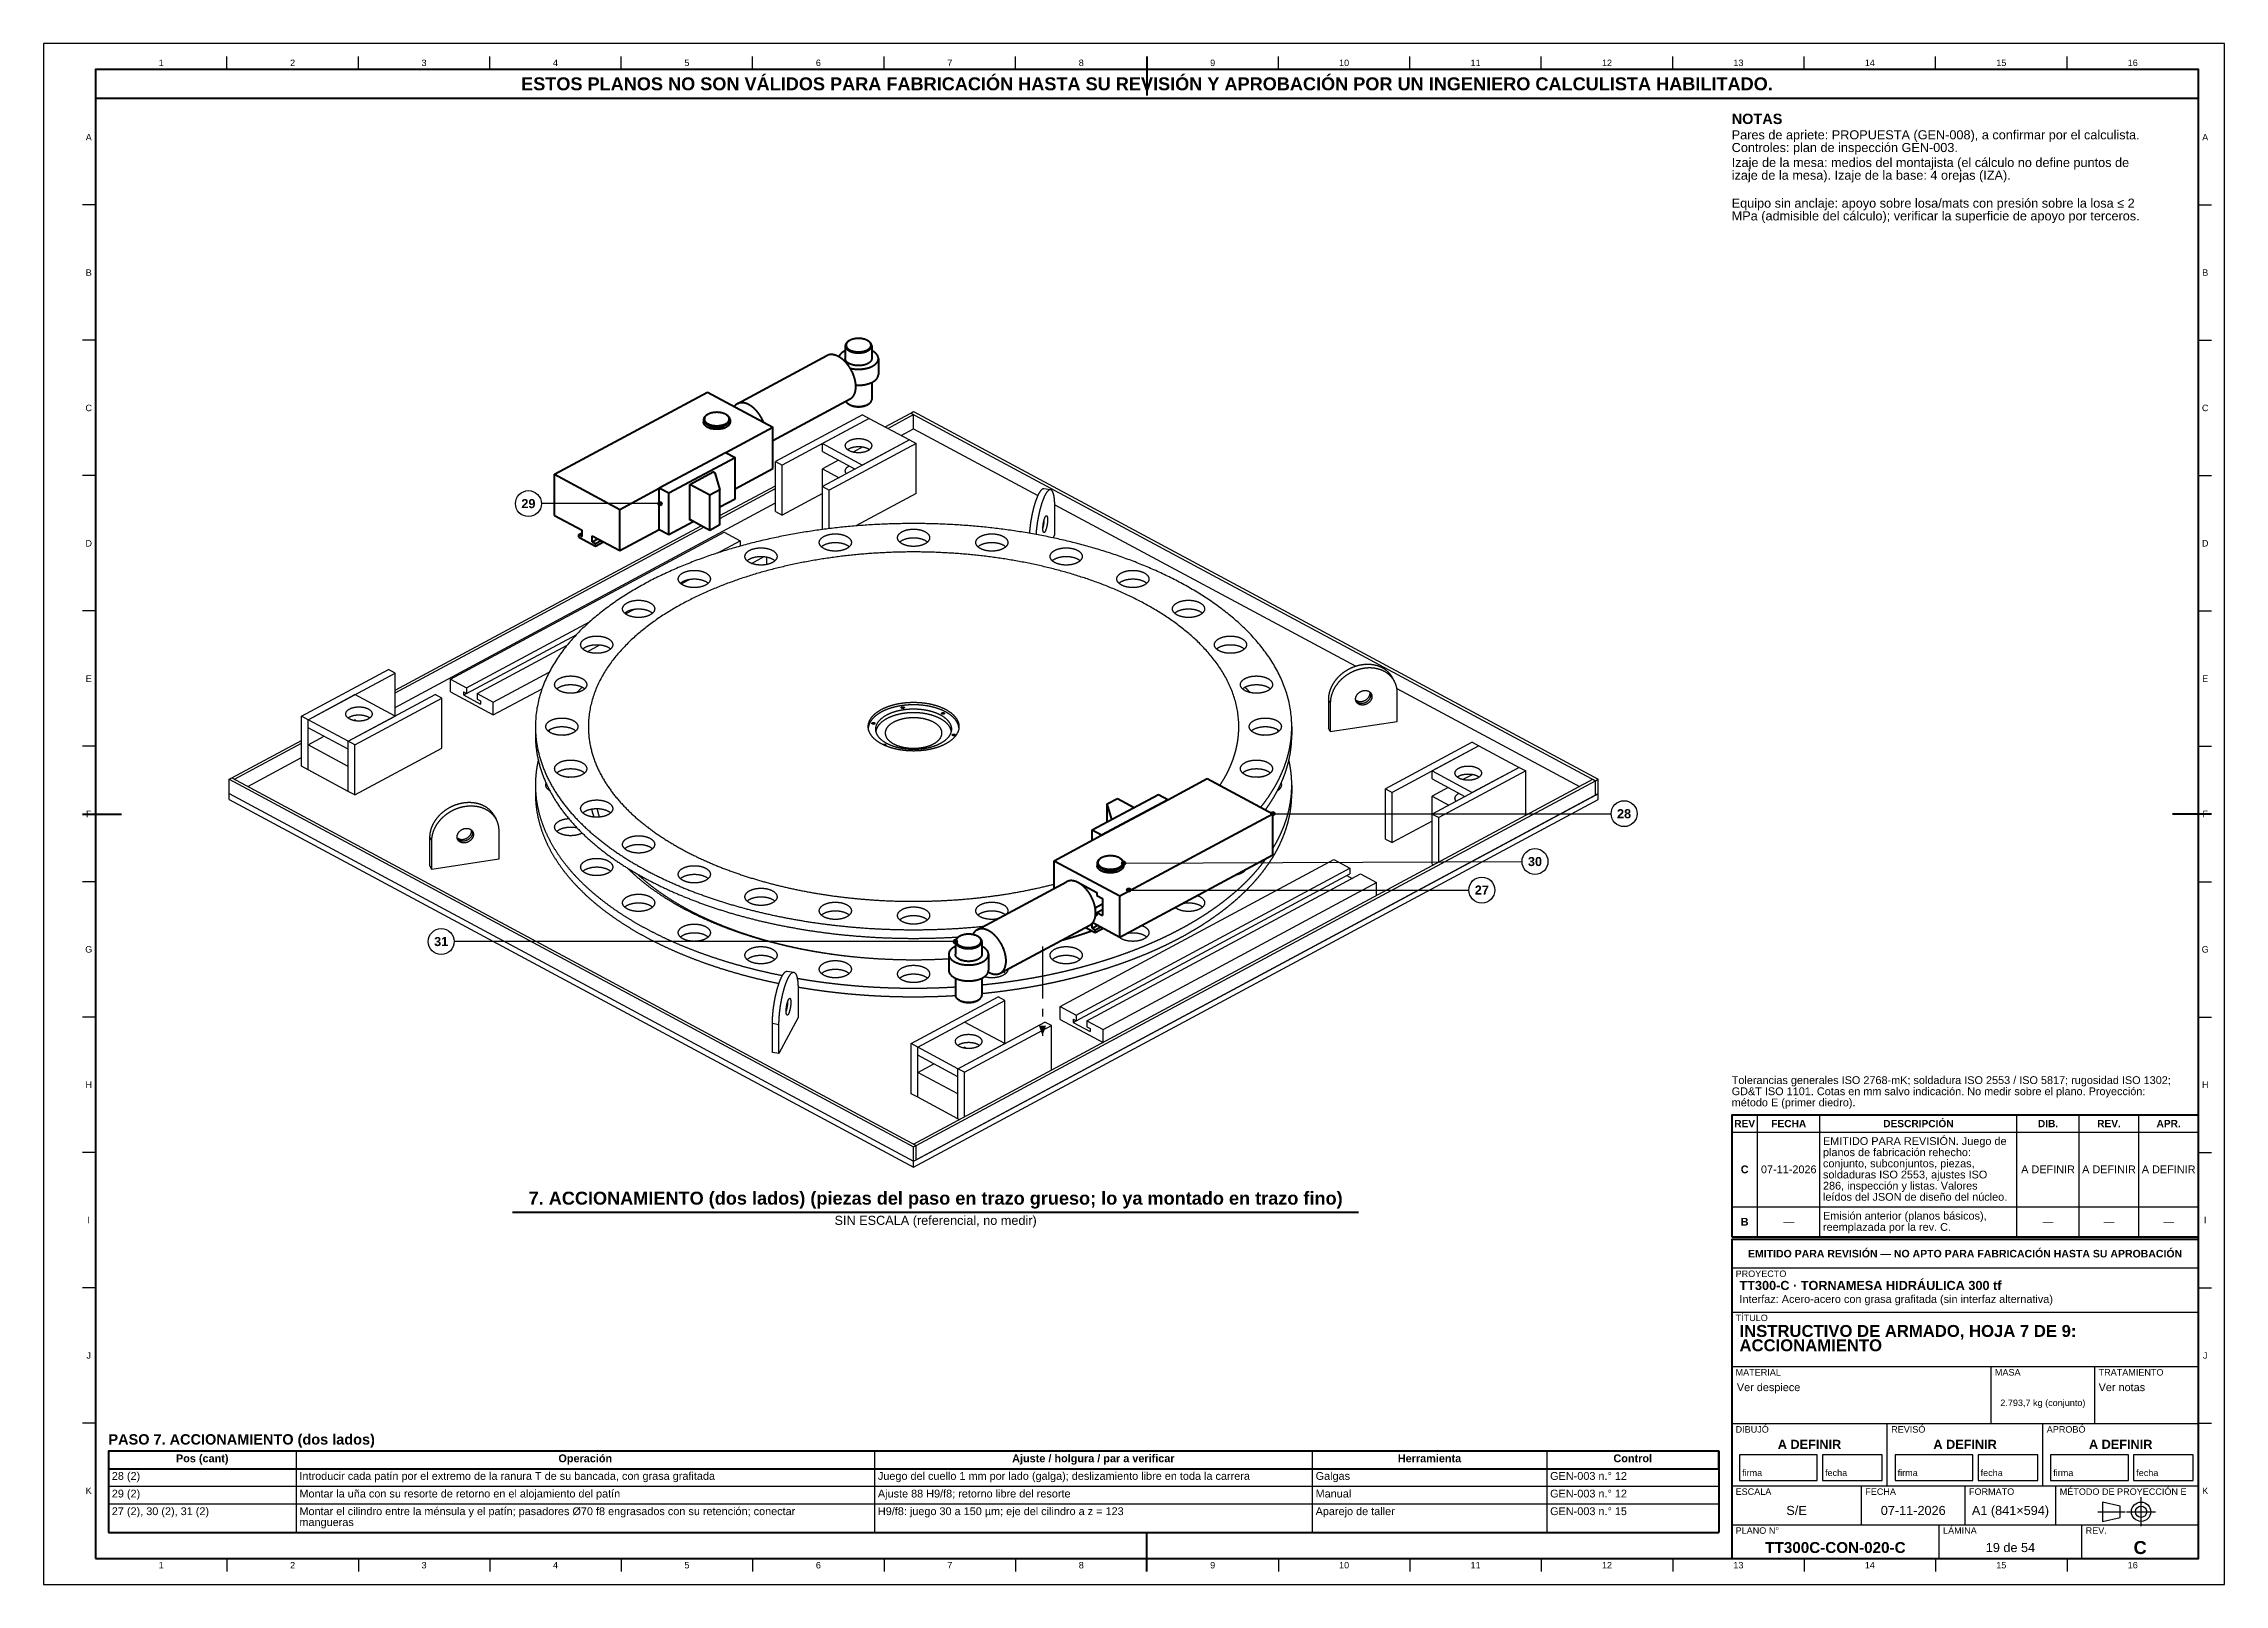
# Model space of a CAD drawing. Header units: millimetres. Extents: x 0 to 841, y 0 to 594.
import ezdxf
from ezdxf.enums import TextEntityAlignment as Align

# ---------------------------------------------------------------- set-up
doc = ezdxf.new("R2010")
doc.units = ezdxf.units.MM
doc.linetypes.add('EJE', pattern=[31, 20, -4, 3, -4])
for name, color, linetype, lineweight in [('ACH', 7, 'CONTINUOUS', 13), ('COTA', 7, 'CONTINUOUS', 25), ('EJE', 7, 'EJE', 25), ('FINA', 7, 'CONTINUOUS', 25), ('MARCO', 7, 'CONTINUOUS', 70), ('TXT', 7, 'CONTINUOUS', 25), ('VIS', 7, 'CONTINUOUS', 50)]:
    doc.layers.add(name, color=color, linetype=linetype, lineweight=lineweight)
doc.styles.add('STD', font='LiberationSans-Regular.ttf')
doc.styles.add('STDB', font='LiberationSans-Bold.ttf')

msp = doc.modelspace()

# ---------------------------------------------------------------- texts
at = {"layer": 'TXT'}
for s, height, style, p in [('1', 2.5, 'STD', (45.34, 586.6)), ('2', 2.5, 'STD', (96.03, 586.6)), ('3', 2.5, 'STD', (146.72, 586.6)), ('ESTOS PLANOS NO SON VÁLIDOS PARA FABRICACIÓN HASTA SU REVISIÓN Y APROBACIÓN POR UN INGENIERO CALCULISTA HABILITADO.', 5, 'STDB', (425.5, 578.5)), ('4', 2.5, 'STD', (197.41, 586.6)), ('5', 2.5, 'STD', (248.09, 586.6)), ('6', 2.5, 'STD', (298.78, 586.6)), ('7', 2.5, 'STD', (349.47, 586.6)), ('8', 2.5, 'STD', (400.16, 586.6)), ('9', 2.5, 'STD', (450.84, 586.6)), ('10', 2.5, 'STD', (501.53, 586.6)), ('11', 2.5, 'STD', (552.22, 586.6)), ('12', 2.5, 'STD', (602.91, 586.6)), ('13', 2.5, 'STD', (653.59, 586.6)), ('14', 2.5, 'STD', (704.28, 586.6)), ('15', 2.5, 'STD', (754.97, 586.6)), ('16', 2.5, 'STD', (805.66, 586.6)), ('A', 2.5, 'STD', (17.4, 557.91)), ('A', 2.5, 'STD', (833.6, 557.91)), ('B', 2.5, 'STD', (17.4, 505.73)), ('B', 2.5, 'STD', (833.6, 505.73)), ('C', 2.5, 'STD', (17.4, 453.55)), ('C', 2.5, 'STD', (833.6, 453.55)), ('29', 3.5, 'STDB', (186.96, 416.66)), ('D', 2.5, 'STD', (17.4, 401.36)), ('D', 2.5, 'STD', (833.6, 401.36)), ('E', 2.5, 'STD', (17.4, 349.18)), ('E', 2.5, 'STD', (833.6, 349.18)), ('F', 2.5, 'STD', (17.4, 297)), ('28', 3.5, 'STDB', (609.49, 297.12)), ('F', 2.5, 'STD', (833.6, 297)), ('30', 3.5, 'STDB', (575.13, 278.68)), ('27', 3.5, 'STDB', (554.64, 267.68)), ('G', 2.5, 'STD', (17.4, 244.82)), ('31', 3.5, 'STDB', (153.32, 247.83)), ('G', 2.5, 'STD', (833.6, 244.82)), ('H', 2.5, 'STD', (17.4, 192.64)), ('H', 2.5, 'STD', (833.6, 192.64)), ('REV', 2.8, 'STDB', (656, 177.65)), ('FECHA', 2.8, 'STDB', (673, 177.65)), ('DESCRIPCIÓN', 2.8, 'STDB', (723, 177.65)), ('DIB.', 2.8, 'STDB', (773, 177.65)), ('REV.', 2.8, 'STDB', (796.5, 177.65)), ('APR.', 2.8, 'STDB', (819.5, 177.65)), ('C', 3, 'STDB', (656, 160)), ('07-11-2026', 3, 'STD', (673, 160)), ('A DEFINIR', 3, 'STD', (773, 160)), ('A DEFINIR', 3, 'STD', (796.5, 160)), ('A DEFINIR', 3, 'STD', (819.5, 160)), ('I', 2.5, 'STD', (17.4, 140.45)), ('B', 3, 'STDB', (656, 139.8)), ('—', 3, 'STD', (673, 139.8)), ('—', 3, 'STD', (773, 139.8)), ('—', 3, 'STD', (796.5, 139.8)), ('—', 3, 'STD', (819.5, 139.8)), ('I', 2.5, 'STD', (833.6, 140.45)), ('EMITIDO PARA REVISIÓN — NO APTO PARA FABRICACIÓN HASTA SU APROBACIÓN', 2.9, 'STDB', (741, 127.5)), ('J', 2.5, 'STD', (17.4, 88.27)), ('J', 2.5, 'STD', (833.6, 88.27)), ('2.793,7 kg (conjunto)', 2.5, 'STD', (771, 70)), ('A DEFINIR', 3.5, 'STDB', (681, 54)), ('A DEFINIR', 3.5, 'STDB', (741, 54)), ('A DEFINIR', 3.5, 'STDB', (801, 54)), ('Pos (cant)', 3, 'STDB', (61.17, 48.6)), ('Operación', 3, 'STDB', (208.89, 48.6)), ('Ajuste / holgura / par a verificar', 3, 'STDB', (404.83, 48.6)), ('Herramienta', 3, 'STDB', (534.46, 48.6)), ('Control', 3, 'STDB', (612.84, 48.6)), ('K', 2.5, 'STD', (17.4, 36.09)), ('K', 2.5, 'STD', (833.6, 36.09)), ('S/E', 3.5, 'STD', (676, 28.5)), ('07-11-2026', 3.5, 'STD', (721, 28.5)), ('A1 (841×594)', 3.5, 'STD', (758.5, 28.5)), ('1', 2.5, 'STD', (45.34, 7.4)), ('2', 2.5, 'STD', (96.03, 7.4)), ('3', 2.5, 'STD', (146.72, 7.4)), ('4', 2.5, 'STD', (197.41, 7.4)), ('5', 2.5, 'STD', (248.09, 7.4)), ('6', 2.5, 'STD', (298.78, 7.4)), ('7', 2.5, 'STD', (349.47, 7.4)), ('8', 2.5, 'STD', (400.16, 7.4)), ('9', 2.5, 'STD', (450.84, 7.4)), ('10', 2.5, 'STD', (501.53, 7.4)), ('11', 2.5, 'STD', (552.22, 7.4)), ('12', 2.5, 'STD', (602.91, 7.4)), ('13', 2.5, 'STD', (653.59, 7.4)), ('TT300C-CON-020-C', 4.2, 'STDB', (691, 14.2)), ('14', 2.5, 'STD', (704.28, 7.4)), ('19 de 54', 3.5, 'STD', (758.5, 14.2)), ('15', 2.5, 'STD', (754.97, 7.4)), ('16', 2.5, 'STD', (805.66, 7.4)), ('C', 5, 'STDB', (808.5, 14.2))]:
    msp.add_text(s, height=height, dxfattribs=dict(at, style=style)).set_placement(p, align=Align.MIDDLE_CENTER)
for s, height, style, p in [('NOTAS', 4, 'STDB', (651, 567)), ('Controles: plan de inspección GEN-003.', 3.5, 'STD', (651, 555.7)), ('Pares de apriete: PROPUESTA (GEN-008), a confirmar por el calculista.', 3.5, 'STD', (651, 560.6)), ('Izaje de la mesa: medios del montajista (el cálculo no define puntos de', 3.5, 'STD', (651, 549.93)), ('izaje de la mesa). Izaje de la base: 4 orejas (IZA).', 3.5, 'STD', (651, 545.03)), ('Equipo sin anclaje: apoyo sobre losa/mats con presión sobre la losa ≤ 2', 3.5, 'STD', (651, 534.25)), ('MPa (admisible del cálculo); verificar la superficie de apoyo por terceros.', 3.5, 'STD', (651, 529.35)), ('planos de fabricación rehecho:', 3, 'STD', (686.2, 168.1)), ('EMITIDO PARA REVISIÓN. Juego de', 3, 'STD', (686.2, 172.4)), ('conjunto, subconjuntos, piezas,', 3, 'STD', (686.2, 163.8)), ('soldaduras ISO 2553, ajustes ISO', 3, 'STD', (686.2, 159.5)), ('286, inspección y listas. Valores', 3, 'STD', (686.2, 155.2)), ('leídos del JSON de diseño del núcleo.', 3, 'STD', (686.2, 150.9)), ('Emisión anterior (planos básicos),', 3, 'STD', (686.2, 143.6)), ('reemplazada por la rev. C.', 3, 'STD', (686.2, 139.3)), ('PROYECTO', 2.5, 'STD', (652.5, 121)), ('TT300-C · TORNAMESA HIDRÁULICA 300 tf', 3.5, 'STDB', (654, 117)), ('Interfaz: Acero-acero con grasa grafitada (sin interfaz alternativa)', 3, 'STD', (654, 111.5)), ('TÍTULO', 2.5, 'STD', (652.5, 104)), ('ACCIONAMIENTO', 4.6, 'STDB', (654, 94.48)), ('INSTRUCTIVO DE ARMADO, HOJA 7 DE 9:', 4.6, 'STDB', (654, 100)), ('MATERIAL', 2.5, 'STD', (652.5, 83)), ('Ver despiece', 3, 'STD', (653, 77.5)), ('MASA', 2.5, 'STD', (752.5, 83)), ('Ver notas', 3, 'STD', (792.5, 77.5)), ('TRATAMIENTO', 2.5, 'STD', (792.5, 83)), ('DIBUJÓ', 2.5, 'STD', (652.5, 61)), ('REVISÓ', 2.5, 'STD', (712.5, 61)), ('APROBÓ', 2.5, 'STD', (772.5, 61)), ('PASO 7. ACCIONAMIENTO (dos lados)', 4, 'STDB', (25, 57.9)), ('ESCALA', 2.5, 'STD', (652.5, 37)), ('FECHA', 2.5, 'STD', (702.5, 37)), ('FORMATO', 2.5, 'STD', (742.5, 37)), ('MÉTODO DE PROYECCIÓN E', 2.5, 'STD', (777.5, 37)), ('PLANO N°', 2.5, 'STD', (652.5, 22)), ('LÁMINA', 2.5, 'STD', (732.5, 22)), ('REV.', 2.5, 'STD', (787.5, 22))]:
    msp.add_text(s, height=height, dxfattribs=dict(at, style=style)).set_placement(p, align=Align.TOP_LEFT)
at = {"layer": 'TXT', "style": 'STD'}
for s, height, p in [('Tolerancias generales ISO 2768-mK; soldadura ISO 2553 / ISO 5817; rugosidad ISO 1302;', 3, (651, 192)), ('GD&T ISO 1101. Cotas en mm salvo indicación. No medir sobre el plano. Proyección:', 3, (651, 187.7)), ('método E (primer diedro).', 3, (651, 183.4)), ('firma', 2.5, (655, 41)), ('fecha', 2.5, (687, 41)), ('firma', 2.5, (715, 41)), ('fecha', 2.5, (747, 41)), ('firma', 2.5, (775, 41)), ('fecha', 2.5, (807, 41))]:
    msp.add_text(s, height=height, dxfattribs=at).set_placement(p, align=Align.BOTTOM_LEFT)
at = {"layer": 'TXT', "style": 'STDB'}
msp.add_text('7. ACCIONAMIENTO (dos lados) (piezas del paso en trazo grueso; lo ya montado en trazo fino)', height=5, dxfattribs=at).set_placement((344, 144.89), align=Align.BOTTOM_CENTER)
at = {"layer": 'TXT', "style": 'STD'}
msp.add_text('SIN ESCALA (referencial, no medir)', height=3.5, dxfattribs=at).set_placement((344, 142.09), align=Align.TOP_CENTER)
for s, p in [('28 (2)', (26.3, 41.8)), ('Introducir cada patín por el extremo de la ranura T de su bancada, con grasa grafitada', (98.65, 41.8)), ('Juego del cuello 1 mm por lado (galga); deslizamiento libre en toda la carrera', (321.73, 41.8)), ('Galgas', (490.54, 41.8)), ('GEN-003 n.° 12', (580.98, 41.8)), ('29 (2)', (26.3, 35)), ('Montar la uña con su resorte de retorno en el alojamiento del patín', (98.65, 35)), ('Ajuste 88 H9/f8; retorno libre del resorte', (321.73, 35)), ('Manual', (490.54, 35)), ('GEN-003 n.° 12', (580.98, 35)), ('27 (2), 30 (2), 31 (2)', (26.3, 28.2)), ('Montar el cilindro entre la ménsula y el patín; pasadores Ø70 f8 engrasados con su retención; conectar', (98.65, 28.2)), ('H9/f8: juego 30 a 150 µm; eje del cilindro a z = 123', (321.73, 28.2)), ('Aparejo de taller', (490.54, 28.2)), ('GEN-003 n.° 15', (580.98, 28.2)), ('mangueras', (98.65, 24))]:
    msp.add_text(s, height=3, dxfattribs=at).set_placement(p, align=Align.MIDDLE_LEFT)

# ---------------------------------------------------------------- hatches: boundary and pattern name
at = {"layer": 'ACH'}
h = msp.add_hatch(color=7, dxfattribs=at)
h.dxf.hatch_style = 1
h.paths.add_polyline_path([(238.49, 416.66), (238.25, 417.22), (237.69, 417.46), (237.12, 417.22), (236.89, 416.66), (237.12, 416.09), (237.69, 415.86), (238.25, 416.09)])
h = msp.add_hatch(color=7, dxfattribs=at)
h.dxf.hatch_style = 1
h.paths.add_polyline_path([(474.84, 297.12), (474.6, 297.69), (474.04, 297.92), (473.47, 297.69), (473.24, 297.12), (473.47, 296.56), (474.04, 296.32), (474.6, 296.56)])
h = msp.add_hatch(color=7, dxfattribs=at)
h.dxf.hatch_style = 1
h.paths.add_polyline_path([(417.29, 278.04), (417.06, 278.6), (416.49, 278.84), (415.93, 278.6), (415.69, 278.04), (415.93, 277.47), (416.49, 277.24), (417.06, 277.47)])
h = msp.add_hatch(color=7, dxfattribs=at)
h.dxf.hatch_style = 1
h.paths.add_polyline_path([(419.26, 267.68), (419.03, 268.24), (418.46, 268.48), (417.9, 268.24), (417.66, 267.68), (417.9, 267.11), (418.46, 266.88), (419.03, 267.11)])
h = msp.add_hatch(color=7, dxfattribs=at)
h.dxf.hatch_style = 1
h.paths.add_polyline_path([(352.43, 247.83), (352.19, 248.4), (351.63, 248.63), (351.06, 248.4), (350.83, 247.83), (351.06, 247.27), (351.63, 247.03), (352.19, 247.27)])

# ---------------------------------------------------------------- linework, layer by layer
at = {"layer": 'COTA'}
for p, q in [((237.69, 416.66), (191.96, 416.66)), ((474.04, 297.12), (604.49, 297.12)), ((416.49, 278.04), (570.13, 278.66)), ((418.46, 267.68), (549.64, 267.68)), ((351.63, 247.83), (158.32, 247.83))]:
    msp.add_line(p, q, dxfattribs=at)
for centre in [(237.69, 416.66), (474.04, 297.12), (416.49, 278.04), (418.46, 267.68), (351.63, 247.83)]:
    msp.add_circle(centre, 0.8, dxfattribs=at)
msp.add_solid([(385.22, 211.45), (386.62, 215.45), (383.82, 215.45)], dxfattribs=at)
at = {"layer": 'EJE'}
for p, q in [((385.22, 245.9), (385.22, 211.45)), ((792.14, 28), (802.68, 28)), ((803.3, 28), (814.46, 28)), ((808.88, 22.42), (808.88, 33.58))]:
    msp.add_line(p, q, dxfattribs=at)
at = {"layer": 'FINA'}
for p, q in [((70.69, 584), (70.69, 589)), ((121.38, 584), (121.38, 589)), ((172.06, 584), (172.06, 589)), ((222.75, 584), (222.75, 589)), ((273.44, 584), (273.44, 589)), ((324.12, 584), (324.12, 589)), ((374.81, 584), (374.81, 589)), ((425.5, 584), (425.5, 589)), ((476.19, 584), (476.19, 589)), ((526.88, 584), (526.88, 589)), ((577.56, 584), (577.56, 589)), ((628.25, 584), (628.25, 589)), ((678.94, 584), (678.94, 589)), ((729.62, 584), (729.62, 589)), ((780.31, 584), (780.31, 589)), ((20, 531.82), (15, 531.82)), ((831, 531.82), (836, 531.82)), ((20, 479.64), (15, 479.64)), ((831, 479.64), (836, 479.64)), ((20, 427.45), (15, 427.45)), ((831, 427.45), (836, 427.45)), ((20, 375.27), (15, 375.27)), ((831, 375.27), (836, 375.27)), ((20, 323.09), (15, 323.09)), ((831, 323.09), (836, 323.09)), ((20, 270.91), (15, 270.91)), ((831, 270.91), (836, 270.91)), ((20, 218.73), (15, 218.73)), ((831, 218.73), (836, 218.73)), ((661, 134), (661, 180.9)), ((685, 134), (685, 180.9)), ((761, 134), (761, 180.9)), ((785, 134), (785, 180.9)), ((808, 134), (808, 180.9)), ((651, 174.4), (831, 174.4)), ((20, 166.55), (15, 166.55)), ((831, 166.55), (836, 166.55)), ((651, 145.6), (831, 145.6)), ((651, 134), (831, 134)), ((651, 133), (831, 133)), ((651, 122), (831, 122)), ((20, 114.36), (15, 114.36)), ((831, 114.36), (836, 114.36)), ((651, 105), (831, 105)), ((651, 84), (831, 84)), ((751, 62), (751, 84)), ((791, 62), (791, 84)), ((20, 62.18), (15, 62.18)), ((651, 62), (831, 62)), ((711, 38), (711, 62)), ((771, 38), (771, 62)), ((831, 62.18), (836, 62.18)), ((97.35, 51.4), (97.35, 20)), ((320.43, 51.4), (320.43, 20)), ((489.24, 51.4), (489.24, 20)), ((579.68, 51.4), (579.68, 20)), ((25, 44.6), (646, 44.6)), ((25, 37.8), (646, 37.8)), ((651, 38), (831, 38)), ((701, 23), (701, 38)), ((741, 23), (741, 38)), ((776, 23), (776, 38)), ((25, 31), (646, 31)), ((651, 23), (831, 23)), ((731, 10), (731, 23)), ((786, 10), (786, 23)), ((70.69, 10), (70.69, 5)), ((121.38, 10), (121.38, 5)), ((172.06, 10), (172.06, 5)), ((222.75, 10), (222.75, 5)), ((273.44, 10), (273.44, 5)), ((324.12, 10), (324.12, 5)), ((374.81, 10), (374.81, 5)), ((425.5, 10), (425.5, 5)), ((476.19, 10), (476.19, 5)), ((526.88, 10), (526.88, 5)), ((577.56, 10), (577.56, 5)), ((628.25, 10), (628.25, 5)), ((678.94, 10), (678.94, 5)), ((729.62, 10), (729.62, 5)), ((780.31, 10), (780.31, 5))]:
    msp.add_line(p, q, dxfattribs=at)
for points in [[(0, 0), (841, 0), (841, 594), (0, 594)], [(654, 40), (684, 40), (684, 50), (654, 50)], [(686, 40), (709, 40), (709, 50), (686, 50)], [(714, 40), (744, 40), (744, 50), (714, 50)], [(746, 40), (769, 40), (769, 50), (746, 50)], [(774, 40), (804, 40), (804, 50), (774, 50)], [(806, 40), (829, 40), (829, 50), (806, 50)], [(794, 24.28), (800.82, 25.83), (800.82, 30.17), (794, 31.72)]]:
    msp.add_lwpolyline(points, close=True, dxfattribs=at)
for points in [[(310.56, 479.4), (310.46, 479.33), (310.36, 479.26), (310.27, 479.19), (310.17, 479.11), (310.08, 479.03), (310, 478.95), (309.92, 478.86), (309.84, 478.77), (309.77, 478.67), (309.7, 478.57), (309.64, 478.47), (309.59, 478.36), (309.54, 478.25), (309.51, 478.13), (309.48, 478.02), (309.46, 477.9), (309.46, 477.78), (309.46, 477.66), (309.47, 477.54), (309.5, 477.42), (309.53, 477.31), (309.57, 477.19), (309.62, 477.08), (309.68, 476.98), (309.74, 476.88), (309.81, 476.78), (309.89, 476.69), (309.97, 476.6), (310.05, 476.51), (310.14, 476.43), (310.23, 476.35), (310.32, 476.27), (310.42, 476.2), (310.52, 476.14), (310.62, 476.07), (310.72, 476.01), (310.83, 475.95), (310.93, 475.89), (311.04, 475.84), (311.15, 475.79), (311.26, 475.74), (311.37, 475.69), (311.48, 475.65), (311.59, 475.61), (311.71, 475.57), (311.82, 475.53), (311.94, 475.5), (312.05, 475.46), (312.17, 475.43), (312.28, 475.4), (312.4, 475.37), (312.52, 475.35), (312.64, 475.32), (312.75, 475.3), (312.87, 475.28), (312.99, 475.26), (313.11, 475.25), (313.23, 475.23), (313.35, 475.22), (313.47, 475.21), (313.59, 475.2), (313.71, 475.19), (313.83, 475.18), (313.95, 475.18), (314.07, 475.17), (314.19, 475.17), (314.31, 475.17), (314.43, 475.17), (314.55, 475.18), (314.67, 475.18), (314.79, 475.19), (314.91, 475.19), (315.03, 475.2), (315.15, 475.21), (315.27, 475.23), (315.39, 475.24), (315.5, 475.26), (315.62, 475.28), (315.74, 475.3), (315.86, 475.32), (315.98, 475.34), (316.09, 475.36), (316.21, 475.39), (316.33, 475.42), (316.44, 475.45), (316.56, 475.48), (316.67, 475.52), (316.79, 475.55), (316.9, 475.59), (317.02, 475.63), (317.13, 475.68), (317.24, 475.72), (317.35, 475.77), (317.46, 475.82), (317.57, 475.87), (317.67, 475.93)], [(310.56, 479.4), (310.33, 479.25)], [(317.98, 479.4), (317.88, 479.46), (317.77, 479.53), (317.67, 479.58), (317.56, 479.64), (317.45, 479.69), (317.34, 479.74), (317.23, 479.79), (317.12, 479.84), (317.01, 479.88), (316.89, 479.92), (316.78, 479.96), (316.66, 480), (316.54, 480.03), (316.43, 480.06), (316.31, 480.1), (316.19, 480.12), (316.07, 480.15), (315.96, 480.18), (315.84, 480.2), (315.72, 480.22), (315.6, 480.24), (315.48, 480.26), (315.36, 480.27), (315.24, 480.29), (315.12, 480.3), (315, 480.31), (314.87, 480.32), (314.75, 480.33), (314.63, 480.33), (314.51, 480.34), (314.39, 480.34), (314.27, 480.34), (314.15, 480.34), (314.03, 480.34), (313.91, 480.33), (313.78, 480.33), (313.66, 480.32), (313.54, 480.31), (313.42, 480.3), (313.3, 480.29), (313.18, 480.27), (313.06, 480.26), (312.94, 480.24), (312.82, 480.22), (312.7, 480.2), (312.58, 480.18), (312.46, 480.15), (312.35, 480.12), (312.23, 480.1), (312.11, 480.06), (311.99, 480.03), (311.88, 480), (311.76, 479.96), (311.65, 479.92), (311.53, 479.88), (311.42, 479.84), (311.31, 479.79), (311.2, 479.74), (311.09, 479.69), (310.98, 479.64), (310.87, 479.58), (310.76, 479.53), (310.66, 479.46), (310.56, 479.4)], [(317.67, 475.93), (317.78, 475.99), (317.88, 476.05), (317.99, 476.11), (318.09, 476.18), (318.18, 476.25), (318.28, 476.33), (318.37, 476.4), (318.46, 476.49), (318.55, 476.57), (318.63, 476.66), (318.71, 476.75), (318.78, 476.85), (318.84, 476.95), (318.9, 477.06), (318.96, 477.17), (319, 477.28), (319.04, 477.4), (319.06, 477.52), (319.08, 477.64), (319.08, 477.76), (319.08, 477.88), (319.06, 478), (319.03, 478.12), (319, 478.23), (318.95, 478.35), (318.9, 478.45), (318.84, 478.56), (318.78, 478.66), (318.7, 478.76), (318.63, 478.85), (318.54, 478.94), (318.46, 479.03), (318.37, 479.11), (318.28, 479.19), (318.18, 479.26), (318.08, 479.33), (317.98, 479.4)], [(317.98, 479.4), (318.21, 479.25)], [(267.5, 455.16), (302.05, 473.71)], [(313.24, 461.76), (313.24, 461.88), (313.24, 462), (313.23, 462.12), (313.23, 462.24), (313.22, 462.36), (313.21, 462.48), (313.2, 462.6), (313.19, 462.72), (313.18, 462.84), (313.17, 462.96), (313.15, 463.08), (313.14, 463.2), (313.12, 463.32), (313.1, 463.44), (313.08, 463.56), (313.06, 463.67), (313.04, 463.79), (313.02, 463.91), (312.99, 464.03), (312.97, 464.15), (312.94, 464.26), (312.92, 464.38), (312.89, 464.5), (312.86, 464.62), (312.83, 464.73), (312.8, 464.85), (312.77, 464.96), (312.73, 465.08), (312.7, 465.19), (312.66, 465.31), (312.63, 465.42), (312.59, 465.54), (312.55, 465.65), (312.51, 465.77), (312.47, 465.88), (312.43, 465.99), (312.39, 466.11), (312.35, 466.22), (312.31, 466.33), (312.26, 466.44), (312.22, 466.55), (312.17, 466.67), (312.12, 466.78), (312.08, 466.89), (312.03, 467), (311.98, 467.11), (311.93, 467.22), (311.88, 467.32), (311.82, 467.43), (311.77, 467.54), (311.72, 467.65), (311.66, 467.76), (311.61, 467.86), (311.55, 467.97), (311.49, 468.08), (311.44, 468.18), (311.38, 468.29), (311.32, 468.39), (311.26, 468.5), (311.2, 468.6), (311.14, 468.7), (311.07, 468.81), (311.01, 468.91), (310.95, 469.01), (310.88, 469.11), (310.82, 469.21), (310.75, 469.31), (310.68, 469.41), (310.62, 469.51), (310.55, 469.61), (310.48, 469.71), (310.41, 469.81), (310.34, 469.9), (310.27, 470), (310.19, 470.1), (310.12, 470.19), (310.05, 470.29), (309.97, 470.38), (309.9, 470.47), (309.82, 470.57), (309.74, 470.66), (309.66, 470.75), (309.59, 470.84), (309.51, 470.93), (309.43, 471.02), (309.34, 471.11), (309.26, 471.2), (309.18, 471.29), (309.1, 471.37), (309.01, 471.46), (308.93, 471.54), (308.84, 471.63), (308.76, 471.71), (308.67, 471.8), (308.58, 471.88), (308.49, 471.96), (308.4, 472.04), (308.31, 472.12), (308.22, 472.2), (308.13, 472.27), (308.03, 472.35), (307.94, 472.42), (307.85, 472.5), (307.75, 472.57), (307.65, 472.64), (307.56, 472.71), (307.46, 472.78), (307.36, 472.85), (307.26, 472.92), (307.16, 472.99), (307.06, 473.05), (306.96, 473.11), (306.85, 473.18), (306.75, 473.24), (306.64, 473.3), (306.54, 473.35), (306.43, 473.41), (306.33, 473.47), (306.22, 473.52), (306.11, 473.57), (306, 473.62), (305.89, 473.67), (305.78, 473.71), (305.66, 473.76), (305.55, 473.8), (305.44, 473.84), (305.32, 473.88), (305.21, 473.91), (305.09, 473.94), (304.98, 473.97), (304.86, 474), (304.74, 474.03), (304.62, 474.05), (304.51, 474.07), (304.39, 474.09), (304.27, 474.1), (304.15, 474.11), (304.03, 474.12), (303.91, 474.13), (303.79, 474.13), (303.67, 474.13), (303.55, 474.12), (303.43, 474.11), (303.31, 474.1), (303.19, 474.09), (303.07, 474.07), (302.95, 474.04), (302.83, 474.01), (302.72, 473.98), (302.6, 473.95), (302.49, 473.91), (302.38, 473.86), (302.27, 473.82), (302.16, 473.77), (302.05, 473.71)], [(309.16, 475.65), (309.06, 475.6), (308.95, 475.54), (308.84, 475.49), (308.73, 475.43), (308.63, 475.37), (308.52, 475.31), (308.42, 475.24), (308.32, 475.18), (308.22, 475.11), (308.12, 475.04), (308.02, 474.96), (307.93, 474.89), (307.83, 474.81), (307.74, 474.73), (307.65, 474.65), (307.56, 474.57), (307.48, 474.48), (307.39, 474.4), (307.31, 474.3), (307.23, 474.21), (307.16, 474.11), (307.09, 474.02), (307.02, 473.92), (306.96, 473.81), (306.9, 473.71), (306.85, 473.6), (306.8, 473.49), (306.75, 473.37), (306.71, 473.26)], [(310.33, 479.25), (310.23, 479.19), (310.13, 479.11), (310.04, 479.04), (309.94, 478.96), (309.85, 478.88), (309.76, 478.8), (309.68, 478.71), (309.6, 478.62), (309.53, 478.52), (309.46, 478.42), (309.39, 478.32), (309.34, 478.21), (309.29, 478.1), (309.24, 477.99), (309.21, 477.87), (309.18, 477.75), (309.17, 477.63), (309.16, 477.51)], [(309.16, 477.51), (309.17, 477.39), (309.18, 477.27), (309.21, 477.15), (309.24, 477.03), (309.28, 476.92), (309.33, 476.81), (309.39, 476.7), (309.45, 476.6), (309.52, 476.5), (309.6, 476.41), (309.68, 476.31), (309.76, 476.23), (309.85, 476.14), (309.94, 476.06), (310.03, 475.98), (310.12, 475.91), (310.22, 475.84), (310.32, 475.77), (310.42, 475.71), (310.53, 475.64), (310.63, 475.59), (310.74, 475.53), (310.85, 475.48), (310.96, 475.42), (311.07, 475.37), (311.18, 475.33), (311.29, 475.28), (311.41, 475.24), (311.52, 475.2), (311.63, 475.16), (311.75, 475.13), (311.87, 475.09), (311.98, 475.06), (312.1, 475.03), (312.22, 475), (312.33, 474.97), (312.45, 474.95), (312.57, 474.92), (312.69, 474.9), (312.81, 474.88), (312.93, 474.86), (313.05, 474.85), (313.17, 474.83), (313.29, 474.82), (313.41, 474.81), (313.53, 474.8), (313.65, 474.79), (313.77, 474.78), (313.89, 474.78), (314.01, 474.77), (314.13, 474.77), (314.25, 474.77), (314.38, 474.77), (314.5, 474.77), (314.62, 474.78), (314.74, 474.78), (314.86, 474.79), (314.98, 474.8), (315.1, 474.81), (315.22, 474.82), (315.34, 474.83), (315.46, 474.84), (315.58, 474.86), (315.7, 474.88), (315.82, 474.9), (315.94, 474.92), (316.06, 474.94), (316.18, 474.97), (316.29, 474.99), (316.41, 475.02), (316.53, 475.05), (316.64, 475.08), (316.76, 475.12), (316.88, 475.15), (316.99, 475.19), (317.1, 475.23), (317.22, 475.27), (317.33, 475.32), (317.44, 475.36), (317.55, 475.41), (317.66, 475.46), (317.77, 475.52), (317.88, 475.57)], [(309.16, 477.51), (309.16, 472.59)], [(317.88, 470.65), (317.77, 470.59), (317.66, 470.54), (317.55, 470.49), (317.44, 470.44), (317.33, 470.39), (317.22, 470.35), (317.1, 470.31), (316.99, 470.27), (316.88, 470.23), (316.76, 470.2), (316.64, 470.16), (316.53, 470.13), (316.41, 470.1), (316.29, 470.07), (316.18, 470.05), (316.06, 470.02), (315.94, 470), (315.82, 469.98), (315.7, 469.96), (315.58, 469.94), (315.46, 469.92), (315.34, 469.91), (315.22, 469.9), (315.1, 469.88), (314.98, 469.87), (314.86, 469.87), (314.74, 469.86), (314.62, 469.85), (314.5, 469.85), (314.38, 469.85), (314.25, 469.85), (314.13, 469.85), (314.01, 469.85), (313.89, 469.85), (313.77, 469.86), (313.65, 469.87), (313.53, 469.88), (313.41, 469.89), (313.29, 469.9), (313.17, 469.91), (313.05, 469.93), (312.93, 469.94), (312.81, 469.96), (312.69, 469.98), (312.57, 470), (312.45, 470.03), (312.33, 470.05), (312.22, 470.08), (312.1, 470.11), (311.98, 470.14), (311.87, 470.17), (311.75, 470.2), (311.63, 470.24), (311.52, 470.28), (311.41, 470.32), (311.29, 470.36), (311.18, 470.41), (311.07, 470.45), (310.96, 470.5), (310.85, 470.55), (310.74, 470.61), (310.63, 470.66), (310.53, 470.72), (310.42, 470.79), (310.32, 470.85), (310.22, 470.92), (310.12, 470.99), (310.03, 471.06), (309.94, 471.14), (309.85, 471.22), (309.76, 471.3), (309.68, 471.39), (309.6, 471.48), (309.52, 471.58), (309.45, 471.68), (309.39, 471.78), (309.33, 471.89), (309.28, 472), (309.24, 472.11), (309.21, 472.23), (309.18, 472.35), (309.17, 472.47), (309.16, 472.59)], [(310.45, 479.33), (310.43, 479.31), (310.41, 479.3), (310.39, 479.29), (310.37, 479.28), (310.35, 479.27), (310.33, 479.25)], [(317.88, 475.57), (317.99, 475.63), (318.09, 475.69), (318.19, 475.76), (318.3, 475.83), (318.4, 475.9), (318.49, 475.97), (318.59, 476.05), (318.68, 476.13), (318.77, 476.21), (318.85, 476.3), (318.93, 476.39), (319.01, 476.49), (319.08, 476.59), (319.14, 476.69), (319.2, 476.8), (319.25, 476.91), (319.29, 477.03), (319.33, 477.15), (319.35, 477.27), (319.37, 477.39), (319.37, 477.51)], [(319.37, 472.59), (319.37, 472.47), (319.35, 472.34), (319.33, 472.22), (319.29, 472.11), (319.25, 471.99), (319.2, 471.88), (319.14, 471.77), (319.08, 471.67), (319.01, 471.57), (318.93, 471.47), (318.85, 471.38), (318.77, 471.29), (318.68, 471.21), (318.59, 471.13), (318.49, 471.05), (318.4, 470.97), (318.3, 470.9), (318.19, 470.84), (318.09, 470.77), (317.99, 470.71), (317.88, 470.65)], [(318.21, 479.25), (318.19, 479.27), (318.17, 479.28), (318.15, 479.29), (318.13, 479.3), (318.11, 479.31), (318.09, 479.33)], [(319.37, 477.51), (319.37, 477.63), (319.35, 477.75), (319.33, 477.87), (319.3, 477.99), (319.25, 478.1), (319.2, 478.21), (319.15, 478.32), (319.08, 478.42), (319.01, 478.52), (318.94, 478.62), (318.86, 478.71), (318.77, 478.8), (318.69, 478.88), (318.6, 478.96), (318.5, 479.04), (318.41, 479.11), (318.31, 479.19), (318.21, 479.25)], [(319.37, 477.51), (319.37, 472.59)], [(321.93, 472.59), (321.92, 472.71), (321.91, 472.83), (321.9, 472.95), (321.87, 473.06), (321.85, 473.18), (321.81, 473.3), (321.77, 473.41), (321.73, 473.52), (321.68, 473.63), (321.62, 473.74), (321.56, 473.84), (321.5, 473.94), (321.43, 474.04), (321.36, 474.14), (321.29, 474.23), (321.21, 474.32), (321.13, 474.41), (321.05, 474.5), (320.96, 474.59), (320.87, 474.67), (320.78, 474.75), (320.69, 474.83), (320.6, 474.9), (320.5, 474.97), (320.41, 475.04), (320.31, 475.11), (320.21, 475.18), (320.11, 475.25), (320.01, 475.31), (319.9, 475.37), (319.8, 475.43), (319.69, 475.49), (319.59, 475.54), (319.48, 475.6), (319.37, 475.65)], [(319.68, 469.68), (319.79, 469.74), (319.89, 469.8), (320, 469.86), (320.1, 469.92), (320.2, 469.99), (320.3, 470.06), (320.4, 470.12), (320.5, 470.2), (320.59, 470.27), (320.69, 470.34), (320.78, 470.42), (320.87, 470.5), (320.96, 470.58), (321.04, 470.67), (321.12, 470.76), (321.2, 470.85), (321.28, 470.94), (321.36, 471.03), (321.43, 471.13), (321.5, 471.23), (321.56, 471.33), (321.62, 471.44), (321.67, 471.54), (321.73, 471.65), (321.77, 471.76), (321.81, 471.88), (321.85, 471.99), (321.87, 472.11), (321.9, 472.23), (321.91, 472.35), (321.92, 472.47), (321.93, 472.59)], [(321.93, 472.59), (321.93, 466.44)], [(311.04, 468.86), (311.16, 468.83), (311.28, 468.8), (311.4, 468.78), (311.51, 468.75), (311.63, 468.73), (311.75, 468.71), (311.87, 468.68), (311.99, 468.66), (312.11, 468.64), (312.23, 468.63), (312.35, 468.61), (312.47, 468.59), (312.59, 468.58), (312.71, 468.56), (312.83, 468.55), (312.95, 468.54), (313.08, 468.53), (313.2, 468.52), (313.32, 468.51), (313.44, 468.5), (313.56, 468.49), (313.68, 468.49), (313.8, 468.48), (313.92, 468.48), (314.04, 468.48), (314.17, 468.48), (314.29, 468.48), (314.41, 468.48), (314.53, 468.48), (314.65, 468.48), (314.77, 468.49), (314.89, 468.49), (315.01, 468.5), (315.14, 468.5), (315.26, 468.51), (315.38, 468.52), (315.5, 468.53), (315.62, 468.54), (315.74, 468.55), (315.86, 468.57), (315.98, 468.58), (316.1, 468.6), (316.22, 468.61), (316.34, 468.63), (316.46, 468.65), (316.58, 468.67), (316.7, 468.69), (316.82, 468.71), (316.94, 468.74), (317.06, 468.76), (317.18, 468.78), (317.3, 468.81), (317.41, 468.84), (317.53, 468.87), (317.65, 468.9), (317.77, 468.93), (317.88, 468.96), (318, 469), (318.12, 469.03), (318.23, 469.07), (318.35, 469.11), (318.46, 469.15), (318.58, 469.19), (318.69, 469.23), (318.8, 469.27), (318.91, 469.32), (319.03, 469.37), (319.14, 469.42), (319.25, 469.46), (319.36, 469.52), (319.47, 469.57), (319.58, 469.62), (319.68, 469.68)], [(313.22, 462.36), (313.34, 462.36), (313.46, 462.35), (313.58, 462.34), (313.7, 462.34), (313.82, 462.33), (313.94, 462.33), (314.07, 462.33), (314.19, 462.33), (314.31, 462.33), (314.43, 462.33), (314.55, 462.33), (314.67, 462.33), (314.79, 462.33), (314.91, 462.34), (315.03, 462.35), (315.15, 462.35), (315.27, 462.36), (315.39, 462.37), (315.51, 462.38), (315.63, 462.39), (315.76, 462.4), (315.88, 462.42), (316, 462.43), (316.12, 462.45), (316.24, 462.46), (316.35, 462.48), (316.47, 462.5), (316.59, 462.52), (316.71, 462.54), (316.83, 462.56), (316.95, 462.59), (317.07, 462.61), (317.19, 462.64), (317.3, 462.66), (317.42, 462.69), (317.54, 462.72), (317.66, 462.75), (317.77, 462.78), (317.89, 462.81), (318.01, 462.85), (318.12, 462.88), (318.24, 462.92), (318.35, 462.96), (318.47, 463), (318.58, 463.04), (318.69, 463.08), (318.81, 463.12), (318.92, 463.17), (319.03, 463.22), (319.14, 463.26), (319.25, 463.31), (319.36, 463.37), (319.47, 463.42), (319.58, 463.47), (319.68, 463.53)], [(319.37, 463.37), (319.37, 456.84)], [(319.68, 463.53), (319.79, 463.59), (319.89, 463.65), (320, 463.71), (320.1, 463.77), (320.2, 463.84), (320.3, 463.9), (320.4, 463.97), (320.5, 464.04), (320.59, 464.12), (320.69, 464.19), (320.78, 464.27), (320.87, 464.35), (320.96, 464.43), (321.04, 464.52), (321.12, 464.6), (321.2, 464.69), (321.28, 464.79), (321.36, 464.88), (321.43, 464.98), (321.5, 465.08), (321.56, 465.18), (321.62, 465.28), (321.67, 465.39), (321.73, 465.5), (321.77, 465.61), (321.81, 465.73), (321.85, 465.84), (321.87, 465.96), (321.9, 466.08), (321.91, 466.2), (321.92, 466.32), (321.93, 466.44)], [(196.96, 427.97), (256, 459.67)], [(256, 459.67), (281.27, 446.1)], [(267.5, 455.16), (267.4, 455.1), (267.29, 455.04), (267.19, 454.97), (267.09, 454.9), (267, 454.83), (266.9, 454.75), (266.81, 454.67), (266.72, 454.59), (266.64, 454.5), (266.55, 454.41), (266.47, 454.32), (266.4, 454.22), (266.32, 454.13)], [(277.65, 448.05), (277.61, 448.16), (277.56, 448.27), (277.51, 448.38), (277.46, 448.49), (277.41, 448.6), (277.36, 448.71), (277.31, 448.82), (277.26, 448.93), (277.2, 449.04), (277.15, 449.14), (277.09, 449.25), (277.04, 449.36), (276.98, 449.47), (276.92, 449.57), (276.87, 449.68), (276.81, 449.78), (276.75, 449.89), (276.69, 449.99), (276.62, 450.1), (276.56, 450.2), (276.5, 450.31), (276.43, 450.41), (276.37, 450.51), (276.3, 450.61), (276.24, 450.71), (276.17, 450.81), (276.1, 450.91), (276.03, 451.01), (275.97, 451.11), (275.9, 451.21), (275.82, 451.31), (275.75, 451.41), (275.68, 451.5), (275.61, 451.6), (275.53, 451.7), (275.46, 451.79), (275.38, 451.89), (275.31, 451.98), (275.23, 452.07), (275.15, 452.17), (275.07, 452.26), (274.99, 452.35), (274.91, 452.44), (274.83, 452.53), (274.75, 452.62), (274.67, 452.71), (274.58, 452.79), (274.5, 452.88), (274.41, 452.97), (274.33, 453.05), (274.24, 453.14), (274.15, 453.22), (274.06, 453.3), (273.97, 453.38), (273.88, 453.46), (273.79, 453.54), (273.7, 453.62), (273.61, 453.7), (273.52, 453.78), (273.42, 453.85), (273.33, 453.93), (273.23, 454), (273.13, 454.08), (273.04, 454.15), (272.94, 454.22), (272.84, 454.29), (272.74, 454.35), (272.64, 454.42), (272.54, 454.49), (272.43, 454.55), (272.33, 454.61), (272.23, 454.68), (272.12, 454.74), (272.02, 454.79), (271.91, 454.85), (271.8, 454.91), (271.69, 454.96), (271.58, 455.01), (271.47, 455.06), (271.36, 455.11), (271.25, 455.16), (271.14, 455.2), (271.02, 455.24), (270.91, 455.28), (270.8, 455.32), (270.68, 455.36), (270.56, 455.39), (270.45, 455.42), (270.33, 455.45), (270.21, 455.48), (270.09, 455.5), (269.97, 455.52), (269.85, 455.54), (269.73, 455.55), (269.61, 455.56), (269.49, 455.57), (269.37, 455.58), (269.25, 455.58), (269.13, 455.58), (269.01, 455.57), (268.89, 455.57), (268.77, 455.55), (268.65, 455.54), (268.53, 455.52), (268.41, 455.49), (268.29, 455.47), (268.18, 455.44), (268.06, 455.4), (267.95, 455.36), (267.83, 455.32), (267.72, 455.27), (267.61, 455.22), (267.5, 455.16)], [(281.27, 441.03), (311.02, 457.01)], [(309.35, 456.11), (309.41, 456), (309.48, 455.89), (309.56, 455.78), (309.64, 455.68), (309.73, 455.59), (309.82, 455.49), (309.92, 455.41), (310.02, 455.32), (310.12, 455.24), (310.22, 455.17), (310.33, 455.09)], [(310.33, 455.09), (310.43, 455.03), (310.54, 454.97), (310.64, 454.91), (310.75, 454.85), (310.86, 454.8), (310.97, 454.75), (311.08, 454.7), (311.19, 454.65), (311.3, 454.61), (311.41, 454.57), (311.53, 454.53), (311.64, 454.49), (311.76, 454.45), (311.87, 454.42), (311.99, 454.39), (312.11, 454.36), (312.22, 454.33), (312.34, 454.3), (312.46, 454.28), (312.58, 454.25), (312.7, 454.23), (312.82, 454.21), (312.94, 454.19), (313.06, 454.18), (313.18, 454.16), (313.3, 454.15), (313.42, 454.14), (313.54, 454.13), (313.66, 454.12), (313.78, 454.11), (313.9, 454.11), (314.02, 454.1), (314.14, 454.1), (314.26, 454.1), (314.38, 454.1), (314.5, 454.1), (314.62, 454.1), (314.74, 454.11), (314.86, 454.12), (314.98, 454.13), (315.1, 454.14), (315.22, 454.15), (315.34, 454.16), (315.46, 454.17), (315.58, 454.19), (315.7, 454.21), (315.82, 454.23), (315.94, 454.25), (316.06, 454.27), (316.18, 454.3), (316.3, 454.32), (316.41, 454.35), (316.53, 454.38), (316.65, 454.41), (316.76, 454.45), (316.88, 454.48), (316.99, 454.52), (317.11, 454.56), (317.22, 454.6), (317.33, 454.65), (317.44, 454.69), (317.55, 454.74), (317.66, 454.79), (317.77, 454.85), (317.88, 454.9)], [(310.56, 454.95), (310.33, 455.09)], [(310.45, 455.02), (310.47, 455.01), (310.48, 455), (310.5, 454.98), (310.52, 454.97), (310.54, 454.96), (310.56, 454.95)], [(310.56, 454.95), (310.66, 454.88), (310.76, 454.82), (310.87, 454.76), (310.98, 454.71), (311.09, 454.65), (311.2, 454.6), (311.31, 454.56), (311.42, 454.51), (311.53, 454.47), (311.65, 454.43), (311.76, 454.39), (311.88, 454.35), (312, 454.32), (312.11, 454.28), (312.23, 454.25), (312.35, 454.22), (312.47, 454.2), (312.58, 454.17), (312.7, 454.15), (312.82, 454.13), (312.94, 454.11), (313.06, 454.09), (313.18, 454.08), (313.3, 454.06), (313.42, 454.05), (313.54, 454.04), (313.67, 454.03), (313.79, 454.02), (313.91, 454.02), (314.03, 454.01), (314.15, 454.01), (314.27, 454.01), (314.39, 454.01), (314.51, 454.01), (314.64, 454.02), (314.76, 454.02), (314.88, 454.03), (315, 454.04), (315.12, 454.05), (315.24, 454.06), (315.36, 454.08), (315.48, 454.09), (315.6, 454.11), (315.72, 454.13), (315.84, 454.15), (315.96, 454.17), (316.08, 454.2), (316.2, 454.22), (316.31, 454.25), (316.43, 454.28), (316.55, 454.32), (316.66, 454.35), (316.78, 454.39), (316.89, 454.43), (317.01, 454.47), (317.12, 454.51), (317.23, 454.56), (317.35, 454.61), (317.46, 454.66), (317.56, 454.71), (317.67, 454.77)], [(311.02, 457.01), (311.13, 457.07), (311.23, 457.13), (311.33, 457.2), (311.43, 457.27), (311.53, 457.34), (311.62, 457.42), (311.72, 457.5), (311.8, 457.59), (311.89, 457.67), (311.97, 457.76), (312.05, 457.86), (312.13, 457.95), (312.2, 458.05), (312.28, 458.15), (312.34, 458.25), (312.41, 458.35), (312.47, 458.46), (312.53, 458.57), (312.59, 458.67), (312.64, 458.78), (312.69, 458.9), (312.74, 459.01), (312.79, 459.12), (312.83, 459.24), (312.87, 459.35), (312.91, 459.47), (312.95, 459.58), (312.98, 459.7), (313.01, 459.82), (313.04, 459.94), (313.07, 460.06), (313.09, 460.18), (313.11, 460.3), (313.14, 460.42), (313.15, 460.54), (313.17, 460.66), (313.18, 460.78), (313.2, 460.9), (313.21, 461.03), (313.22, 461.15), (313.23, 461.27), (313.23, 461.39), (313.23, 461.52), (313.24, 461.64), (313.24, 461.76)], [(317.67, 454.77), (317.73, 454.79), (317.78, 454.82), (317.83, 454.85), (317.88, 454.88), (317.93, 454.92), (317.98, 454.95)], [(317.88, 454.9), (317.93, 454.93), (317.99, 454.96), (318.04, 454.99), (318.1, 455.03), (318.15, 455.06), (318.21, 455.09)], [(317.98, 454.95), (318.21, 455.09)], [(317.98, 454.95), (318, 454.96), (318.02, 454.97), (318.04, 454.98), (318.05, 455), (318.07, 455.01), (318.09, 455.02)], [(318.21, 455.09), (318.31, 455.16), (318.41, 455.23), (318.5, 455.31), (318.6, 455.38), (318.69, 455.47), (318.77, 455.55), (318.86, 455.64), (318.94, 455.73), (319.01, 455.83), (319.08, 455.93), (319.15, 456.03), (319.2, 456.14), (319.25, 456.25), (319.3, 456.36), (319.33, 456.48), (319.35, 456.6), (319.37, 456.72), (319.37, 456.84)], [(255.68, 450.77), (255.57, 450.7), (255.48, 450.63), (255.38, 450.56), (255.29, 450.48), (255.2, 450.4), (255.11, 450.31), (255.02, 450.23), (254.94, 450.13), (254.87, 450.04), (254.8, 449.94), (254.74, 449.84), (254.68, 449.73), (254.63, 449.62), (254.59, 449.5), (254.55, 449.39), (254.53, 449.27), (254.51, 449.15), (254.51, 449.03)], [(254.51, 449.03), (254.51, 448.91), (254.53, 448.79), (254.55, 448.67), (254.59, 448.55), (254.63, 448.44), (254.68, 448.33), (254.73, 448.22), (254.8, 448.12), (254.87, 448.02), (254.94, 447.92), (255.02, 447.83), (255.1, 447.74), (255.19, 447.66), (255.28, 447.58), (255.37, 447.5), (255.47, 447.43), (255.57, 447.36), (255.67, 447.29), (255.77, 447.22), (255.87, 447.16), (255.98, 447.1), (256.08, 447.05), (256.19, 446.99), (256.3, 446.94), (256.41, 446.89), (256.52, 446.84), (256.64, 446.8), (256.75, 446.76), (256.86, 446.72), (256.98, 446.68), (257.09, 446.64), (257.21, 446.61), (257.33, 446.58), (257.44, 446.55), (257.56, 446.52), (257.68, 446.49), (257.8, 446.46), (257.92, 446.44), (258.03, 446.42), (258.15, 446.4), (258.27, 446.38), (258.39, 446.36), (258.51, 446.35), (258.63, 446.34), (258.75, 446.32), (258.87, 446.31), (258.99, 446.31), (259.11, 446.3), (259.24, 446.29), (259.36, 446.29), (259.48, 446.29), (259.6, 446.29), (259.72, 446.29), (259.84, 446.29), (259.96, 446.29), (260.08, 446.3), (260.2, 446.3), (260.32, 446.31), (260.44, 446.32), (260.56, 446.33), (260.68, 446.35), (260.8, 446.36), (260.92, 446.38), (261.04, 446.4), (261.16, 446.41), (261.28, 446.44), (261.4, 446.46), (261.52, 446.48), (261.64, 446.51), (261.75, 446.54), (261.87, 446.57), (261.99, 446.6), (262.1, 446.63), (262.22, 446.67), (262.33, 446.71), (262.45, 446.75), (262.56, 446.79), (262.67, 446.83), (262.79, 446.88), (262.9, 446.93), (263.01, 446.98), (263.12, 447.03), (263.22, 447.09)], [(254.51, 449.03), (254.51, 448.04)], [(263.22, 446.1), (263.12, 446.05), (263.01, 445.99), (262.9, 445.94), (262.79, 445.89), (262.67, 445.85), (262.56, 445.8), (262.45, 445.76), (262.33, 445.72), (262.22, 445.69), (262.1, 445.65), (261.99, 445.62), (261.87, 445.58), (261.75, 445.55), (261.64, 445.53), (261.52, 445.5), (261.4, 445.47), (261.28, 445.45), (261.16, 445.43), (261.04, 445.41), (260.92, 445.39), (260.8, 445.38), (260.68, 445.36), (260.56, 445.35), (260.44, 445.34), (260.32, 445.33), (260.2, 445.32), (260.08, 445.31), (259.96, 445.31), (259.84, 445.3), (259.72, 445.3), (259.6, 445.3), (259.48, 445.3), (259.36, 445.3), (259.24, 445.31), (259.11, 445.31), (258.99, 445.32), (258.87, 445.33), (258.75, 445.34), (258.63, 445.35), (258.51, 445.37), (258.39, 445.38), (258.27, 445.4), (258.15, 445.42), (258.03, 445.44), (257.92, 445.46), (257.8, 445.48), (257.68, 445.51), (257.56, 445.53), (257.44, 445.56), (257.33, 445.59), (257.21, 445.62), (257.09, 445.66), (256.98, 445.69), (256.86, 445.73), (256.75, 445.77), (256.64, 445.82), (256.52, 445.86), (256.41, 445.91), (256.3, 445.96), (256.19, 446.01), (256.08, 446.06), (255.98, 446.12), (255.87, 446.18), (255.77, 446.24), (255.67, 446.3), (255.57, 446.37), (255.47, 446.44), (255.37, 446.52), (255.28, 446.59), (255.19, 446.67), (255.1, 446.76), (255.02, 446.85), (254.94, 446.94), (254.87, 447.03), (254.8, 447.13), (254.73, 447.24), (254.68, 447.34), (254.63, 447.45), (254.59, 447.57), (254.55, 447.68), (254.53, 447.8), (254.51, 447.92), (254.51, 448.04)], [(255.9, 450.92), (255.8, 450.85), (255.7, 450.78), (255.61, 450.71), (255.52, 450.63), (255.43, 450.55), (255.34, 450.46), (255.26, 450.38), (255.18, 450.28), (255.11, 450.19), (255.05, 450.09), (254.99, 449.98), (254.93, 449.88), (254.89, 449.76), (254.85, 449.65), (254.82, 449.53), (254.81, 449.41), (254.8, 449.29), (254.8, 449.17), (254.82, 449.05), (254.84, 448.94), (254.87, 448.82), (254.92, 448.71), (254.97, 448.6), (255.02, 448.49), (255.09, 448.39), (255.16, 448.3), (255.23, 448.2), (255.31, 448.11), (255.4, 448.03), (255.48, 447.94), (255.57, 447.87), (255.67, 447.79), (255.77, 447.72), (255.86, 447.65), (255.96, 447.59), (256.07, 447.52), (256.17, 447.47), (256.28, 447.41), (256.39, 447.36), (256.49, 447.3), (256.6, 447.26), (256.71, 447.21), (256.83, 447.17), (256.94, 447.12), (257.05, 447.08), (257.17, 447.05), (257.28, 447.01), (257.4, 446.98), (257.51, 446.95), (257.63, 446.92), (257.75, 446.89), (257.86, 446.86), (257.98, 446.84), (258.1, 446.82), (258.22, 446.8), (258.34, 446.78), (258.45, 446.76), (258.57, 446.75), (258.69, 446.74), (258.81, 446.72), (258.93, 446.71), (259.05, 446.71), (259.17, 446.7), (259.29, 446.69), (259.41, 446.69), (259.53, 446.69), (259.65, 446.69), (259.77, 446.69), (259.89, 446.69), (260.01, 446.7), (260.13, 446.7), (260.25, 446.71), (260.37, 446.72), (260.49, 446.73), (260.61, 446.74), (260.73, 446.76), (260.85, 446.77), (260.97, 446.79), (261.09, 446.81), (261.2, 446.83), (261.32, 446.86), (261.44, 446.88), (261.56, 446.91), (261.67, 446.94), (261.79, 446.97), (261.9, 447), (262.02, 447.03), (262.13, 447.07), (262.25, 447.11), (262.36, 447.15), (262.47, 447.19), (262.58, 447.24), (262.69, 447.29), (262.8, 447.34), (262.91, 447.39), (263.02, 447.44)], [(255.9, 450.92), (255.68, 450.77)], [(255.79, 450.84), (255.77, 450.83), (255.75, 450.82), (255.73, 450.81), (255.71, 450.79), (255.69, 450.78), (255.68, 450.77)], [(263.33, 450.92), (263.22, 450.98), (263.12, 451.04), (263.01, 451.1), (262.9, 451.16), (262.8, 451.21), (262.69, 451.26), (262.57, 451.31), (262.46, 451.35), (262.35, 451.4), (262.23, 451.44), (262.12, 451.48), (262, 451.51), (261.89, 451.55), (261.77, 451.58), (261.65, 451.61), (261.54, 451.64), (261.42, 451.67), (261.3, 451.69), (261.18, 451.71), (261.06, 451.74), (260.94, 451.76), (260.82, 451.77), (260.7, 451.79), (260.58, 451.8), (260.46, 451.82), (260.34, 451.83), (260.22, 451.84), (260.1, 451.84), (259.98, 451.85), (259.86, 451.85), (259.73, 451.86), (259.61, 451.86), (259.49, 451.86), (259.37, 451.85), (259.25, 451.85), (259.13, 451.84), (259.01, 451.84), (258.89, 451.83), (258.77, 451.82), (258.65, 451.8), (258.52, 451.79), (258.4, 451.77), (258.28, 451.76), (258.17, 451.74), (258.05, 451.71), (257.93, 451.69), (257.81, 451.67), (257.69, 451.64), (257.57, 451.61), (257.45, 451.58), (257.34, 451.55), (257.22, 451.51), (257.11, 451.48), (256.99, 451.44), (256.88, 451.4), (256.76, 451.35), (256.65, 451.31), (256.54, 451.26), (256.43, 451.21), (256.32, 451.16), (256.21, 451.1), (256.11, 451.04), (256, 450.98), (255.9, 450.92)], [(256.77, 445.77), (256.88, 445.81), (257, 445.84), (257.11, 445.88), (257.23, 445.91), (257.35, 445.94), (257.46, 445.97), (257.58, 446), (257.7, 446.03), (257.82, 446.05), (257.93, 446.08), (258.05, 446.1), (258.17, 446.12), (258.29, 446.14), (258.41, 446.15), (258.53, 446.17), (258.65, 446.18), (258.77, 446.19), (258.89, 446.2), (259.01, 446.21), (259.13, 446.22), (259.25, 446.22), (259.37, 446.23), (259.49, 446.23), (259.61, 446.23), (259.73, 446.23), (259.85, 446.23), (259.97, 446.22), (260.1, 446.22), (260.22, 446.21), (260.34, 446.2), (260.46, 446.19), (260.58, 446.18), (260.7, 446.17), (260.82, 446.15), (260.94, 446.14), (261.05, 446.12), (261.17, 446.1), (261.29, 446.08), (261.41, 446.05), (261.53, 446.03), (261.65, 446), (261.76, 445.97), (261.88, 445.94), (262, 445.91), (262.11, 445.88), (262.23, 445.84), (262.34, 445.81), (262.46, 445.77)], [(257.15, 445.64), (257.26, 445.68), (257.38, 445.71), (257.5, 445.74), (257.62, 445.77), (257.74, 445.79), (257.86, 445.82), (257.98, 445.84), (258.1, 445.86), (258.22, 445.88), (258.34, 445.9), (258.46, 445.91), (258.58, 445.93), (258.7, 445.94), (258.82, 445.95), (258.94, 445.96), (259.06, 445.97), (259.19, 445.97), (259.31, 445.98), (259.43, 445.98), (259.55, 445.98), (259.67, 445.98), (259.8, 445.98), (259.92, 445.98), (260.04, 445.97), (260.16, 445.97), (260.28, 445.96), (260.4, 445.95), (260.53, 445.94), (260.65, 445.93), (260.77, 445.91), (260.89, 445.9), (261.01, 445.88), (261.13, 445.86), (261.25, 445.84), (261.37, 445.82), (261.49, 445.79), (261.61, 445.77), (261.73, 445.74), (261.85, 445.71), (261.96, 445.68), (262.08, 445.64)], [(263.02, 447.44), (263.12, 447.5), (263.23, 447.57), (263.33, 447.63), (263.43, 447.7), (263.53, 447.77), (263.62, 447.84), (263.72, 447.92), (263.81, 448), (263.89, 448.09), (263.97, 448.18), (264.05, 448.27), (264.12, 448.37), (264.19, 448.47), (264.25, 448.58), (264.3, 448.69), (264.34, 448.8), (264.38, 448.91), (264.41, 449.03), (264.42, 449.15), (264.43, 449.27), (264.42, 449.4), (264.4, 449.52), (264.38, 449.63), (264.34, 449.75), (264.3, 449.86), (264.25, 449.97), (264.19, 450.08), (264.12, 450.18), (264.05, 450.28), (263.97, 450.37), (263.89, 450.46), (263.8, 450.54), (263.71, 450.63), (263.62, 450.7), (263.52, 450.78), (263.43, 450.85), (263.33, 450.92)], [(263.13, 436.37), (281.27, 446.1)], [(263.22, 447.09), (263.33, 447.15), (263.43, 447.21), (263.54, 447.27), (263.64, 447.34), (263.74, 447.41), (263.84, 447.49), (263.93, 447.56), (264.02, 447.65), (264.11, 447.73), (264.2, 447.82), (264.28, 447.91), (264.35, 448.01), (264.42, 448.11), (264.49, 448.21), (264.54, 448.32), (264.6, 448.43), (264.64, 448.55), (264.67, 448.66), (264.7, 448.78), (264.71, 448.9), (264.72, 449.03)], [(264.72, 448.04), (264.71, 447.92), (264.7, 447.8), (264.67, 447.68), (264.64, 447.56), (264.6, 447.45), (264.54, 447.33), (264.49, 447.23), (264.42, 447.12), (264.35, 447.02), (264.28, 446.93), (264.2, 446.83), (264.11, 446.75), (264.02, 446.66), (263.93, 446.58), (263.84, 446.5), (263.74, 446.43), (263.64, 446.36), (263.54, 446.29), (263.43, 446.22), (263.33, 446.16), (263.22, 446.1)], [(263.33, 450.92), (263.55, 450.77)], [(263.55, 450.77), (263.53, 450.78), (263.51, 450.79), (263.49, 450.81), (263.47, 450.82), (263.45, 450.83), (263.43, 450.84)], [(264.72, 449.03), (264.71, 449.15), (264.7, 449.27), (264.67, 449.39), (264.64, 449.5), (264.6, 449.62), (264.55, 449.73), (264.49, 449.84), (264.43, 449.94), (264.36, 450.04), (264.28, 450.13), (264.2, 450.23), (264.12, 450.31), (264.03, 450.4), (263.94, 450.48), (263.85, 450.56), (263.75, 450.63), (263.65, 450.7), (263.55, 450.77)], [(264.72, 449.03), (264.72, 448.04)], [(281.27, 430.23), (281.27, 446.1)], [(315.82, 450.9), (282.3, 432.91)], [(318.39, 449.52), (284.88, 431.52)], [(318.39, 449.52), (300.35, 439.83)], [(315.82, 450.9), (318.39, 449.52)], [(318.39, 449.52), (333.86, 441.21)], [(324.52, 446.23), (334.47, 451.57)], [(325.56, 445.67), (335.5, 451.01)], [(334.47, 451.57), (335.5, 452.12)], [(334.47, 451.57), (598.47, 309.83)], [(334.47, 451.57), (335.5, 451.01)], [(335.5, 452.12), (599.5, 310.38)], [(335.5, 445.48), (335.5, 451.01)], [(333.86, 441.21), (300.35, 423.22)], [(300.35, 436.75), (300.35, 439.83)], [(300.35, 439.83), (315.82, 431.52)], [(336.44, 439.83), (302.93, 421.83)], [(309.16, 439), (309.17, 439.12), (309.18, 439.24), (309.21, 439.35), (309.24, 439.47), (309.28, 439.58), (309.33, 439.69), (309.39, 439.8), (309.45, 439.9), (309.52, 440), (309.59, 440.09), (309.67, 440.19), (309.75, 440.27), (309.84, 440.36), (309.93, 440.44), (310.02, 440.52), (310.11, 440.59), (310.21, 440.66), (310.31, 440.73), (310.41, 440.79), (310.51, 440.85), (310.62, 440.91), (310.72, 440.97), (310.83, 441.02), (310.94, 441.08), (311.05, 441.12), (311.16, 441.17), (311.27, 441.22), (311.38, 441.26), (311.5, 441.3), (311.61, 441.34), (311.72, 441.37), (311.84, 441.41), (311.95, 441.44), (312.07, 441.47), (312.19, 441.5), (312.3, 441.53), (312.42, 441.55), (312.54, 441.58), (312.66, 441.6), (312.78, 441.62), (312.89, 441.64), (313.01, 441.65), (313.13, 441.67), (313.25, 441.68), (313.37, 441.7), (313.49, 441.71), (313.61, 441.72), (313.73, 441.72), (313.85, 441.73), (313.97, 441.73), (314.09, 441.74), (314.21, 441.74), (314.33, 441.74), (314.45, 441.74), (314.57, 441.73), (314.69, 441.73), (314.81, 441.72), (314.93, 441.72), (315.05, 441.71), (315.17, 441.7), (315.29, 441.68), (315.41, 441.67), (315.53, 441.65), (315.64, 441.64), (315.76, 441.62), (315.88, 441.6), (316, 441.58), (316.12, 441.55), (316.23, 441.53), (316.35, 441.5), (316.47, 441.47), (316.58, 441.44), (316.7, 441.41), (316.81, 441.37), (316.93, 441.34), (317.04, 441.3), (317.16, 441.26), (317.27, 441.22), (317.38, 441.17), (317.49, 441.12), (317.6, 441.08), (317.71, 441.02), (317.82, 440.97), (317.92, 440.91), (318.03, 440.85), (318.13, 440.79), (318.23, 440.73), (318.33, 440.66), (318.43, 440.59), (318.52, 440.52), (318.61, 440.44), (318.7, 440.36), (318.79, 440.27), (318.87, 440.19), (318.95, 440.09), (319.02, 440), (319.09, 439.9), (319.15, 439.8), (319.21, 439.69), (319.26, 439.58), (319.3, 439.47), (319.33, 439.35), (319.35, 439.24), (319.37, 439.12), (319.37, 439)], [(310.66, 437.06), (310.55, 437.12), (310.45, 437.18), (310.34, 437.25), (310.24, 437.31), (310.14, 437.39), (310.05, 437.46), (309.95, 437.54), (309.86, 437.62), (309.77, 437.7), (309.69, 437.79), (309.61, 437.88), (309.53, 437.98), (309.46, 438.08), (309.4, 438.18), (309.34, 438.29), (309.29, 438.4), (309.24, 438.52), (309.21, 438.63), (309.19, 438.75), (309.17, 438.88), (309.16, 439)], [(310.04, 437.46), (310.14, 437.53), (310.24, 437.6), (310.34, 437.67), (310.44, 437.74), (310.55, 437.8), (310.65, 437.86), (310.76, 437.91), (310.87, 437.96), (310.98, 438.02), (311.09, 438.06), (311.2, 438.11), (311.31, 438.16), (311.42, 438.2), (311.54, 438.24), (311.65, 438.27), (311.77, 438.31), (311.88, 438.34), (312, 438.38), (312.12, 438.41), (312.23, 438.44), (312.35, 438.46), (312.47, 438.49), (312.59, 438.51), (312.71, 438.53), (312.83, 438.55), (312.95, 438.57), (313.07, 438.59), (313.18, 438.6), (313.3, 438.61), (313.43, 438.62), (313.55, 438.64), (313.67, 438.64), (313.79, 438.65), (313.91, 438.66), (314.03, 438.66), (314.15, 438.66), (314.27, 438.66), (314.39, 438.66), (314.51, 438.66), (314.63, 438.66), (314.75, 438.65), (314.87, 438.64), (314.99, 438.64), (315.11, 438.62), (315.23, 438.61), (315.35, 438.6), (315.47, 438.59), (315.59, 438.57), (315.71, 438.55), (315.83, 438.53), (315.95, 438.51), (316.07, 438.49), (316.19, 438.46), (316.31, 438.44), (316.42, 438.41), (316.54, 438.38), (316.66, 438.34), (316.77, 438.31), (316.89, 438.27), (317, 438.24), (317.12, 438.2), (317.23, 438.16), (317.34, 438.11), (317.45, 438.06), (317.56, 438.02), (317.67, 437.96), (317.78, 437.91), (317.89, 437.86), (317.99, 437.8), (318.1, 437.74), (318.2, 437.67), (318.3, 437.6), (318.4, 437.53), (318.49, 437.46)], [(319.37, 439), (319.37, 438.88), (319.35, 438.76), (319.33, 438.64), (319.3, 438.52), (319.25, 438.41), (319.2, 438.3), (319.15, 438.19), (319.08, 438.09), (319.02, 437.99), (318.94, 437.89), (318.86, 437.8), (318.78, 437.72), (318.69, 437.63), (318.6, 437.55), (318.51, 437.47), (318.41, 437.4), (318.32, 437.33), (318.22, 437.26), (318.11, 437.2), (318.01, 437.13), (317.91, 437.07), (317.8, 437.02), (317.69, 436.96), (317.58, 436.91), (317.47, 436.86), (317.36, 436.82), (317.25, 436.77), (317.13, 436.73), (317.02, 436.69), (316.9, 436.65), (316.79, 436.61), (316.67, 436.58), (316.56, 436.55), (316.44, 436.52), (316.32, 436.49), (316.2, 436.46), (316.09, 436.44), (315.97, 436.41), (315.85, 436.39), (315.73, 436.37), (315.61, 436.35), (315.49, 436.34), (315.37, 436.32), (315.25, 436.31), (315.13, 436.3), (315.01, 436.29), (314.89, 436.28), (314.77, 436.27), (314.65, 436.27), (314.53, 436.26), (314.41, 436.26), (314.28, 436.26), (314.16, 436.26), (314.04, 436.26), (313.92, 436.26), (313.8, 436.27), (313.68, 436.28), (313.56, 436.28), (313.44, 436.29), (313.32, 436.31), (313.2, 436.32), (313.08, 436.33), (312.96, 436.35), (312.84, 436.37), (312.72, 436.39), (312.6, 436.41), (312.48, 436.43), (312.36, 436.46), (312.25, 436.48), (312.13, 436.51), (312.01, 436.54), (311.89, 436.57), (311.78, 436.61), (311.66, 436.64), (311.55, 436.68), (311.43, 436.72), (311.32, 436.76), (311.21, 436.81), (311.1, 436.85), (310.99, 436.9), (310.88, 436.95), (310.77, 437), (310.66, 437.06)], [(315.98, 438.5), (312.23, 436.49)], [(333.86, 441.21), (315.82, 431.52)], [(330.71, 442.9), (335.5, 445.48)], [(333.86, 441.21), (336.44, 439.83)], [(335.5, 445.48), (383.4, 419.76)], [(336.44, 420.51), (336.44, 439.83)], [(237.44, 422.7), (263.02, 436.43)], [(241.05, 420.76), (266.63, 434.49)], [(249.2, 424.02), (258.48, 429.01)], [(258.48, 428.77), (258.48, 429.01)], [(263.02, 436.43), (266.63, 434.49)], [(266.63, 418.49), (266.63, 434.49)], [(266.63, 422.37), (281.27, 430.23)], [(282.3, 413.59), (282.3, 432.91)], [(282.3, 432.91), (284.88, 431.52)], [(284.88, 412.21), (284.88, 431.52)], [(300.35, 436.75), (312.95, 429.99)], [(306.53, 433.43), (300.35, 430.11)], [(300.35, 423.22), (300.35, 430.11)], [(300.35, 430.11), (306.76, 426.66)], [(309.16, 429.28), (309.17, 429.4), (309.19, 429.52), (309.21, 429.64), (309.24, 429.76), (309.29, 429.87), (309.34, 429.98), (309.4, 430.09), (309.46, 430.2), (309.53, 430.3), (309.61, 430.39), (309.69, 430.48), (309.77, 430.57), (309.86, 430.66), (309.95, 430.74), (310.05, 430.82), (310.14, 430.89), (310.24, 430.96), (310.34, 431.03), (310.45, 431.09), (310.55, 431.16), (310.66, 431.22)], [(309.59, 428.18), (309.52, 428.28), (309.45, 428.38), (309.39, 428.48), (309.33, 428.58), (309.28, 428.69), (309.24, 428.81), (309.21, 428.92), (309.18, 429.04), (309.17, 429.16), (309.16, 429.28)], [(196.96, 412.1), (196.96, 427.97)], [(196.96, 427.97), (222.23, 414.41)], [(222.23, 414.41), (237.44, 422.57)], [(237.44, 422.57), (237.44, 422.7)], [(237.44, 422.7), (241.05, 420.76)], [(237.44, 406.7), (237.44, 422.57)], [(241.05, 404.76), (241.05, 420.76)], [(249.2, 410.24), (249.2, 424.02)], [(256.86, 419.9), (249.2, 424.01)], [(260.82, 422.02), (256.86, 419.9)], [(258.26, 428.89), (258.89, 428.55)], [(258.89, 428.55), (260.82, 422.02)], [(260.82, 412.02), (282.3, 423.56)], [(260.82, 410.92), (282.3, 422.45)], [(260.82, 408.48), (260.82, 422.02)], [(300.35, 420.51), (284.88, 412.21)], [(300.35, 406.67), (300.35, 423.22)], [(300.35, 423.22), (302.93, 421.83)], [(302.93, 407), (302.93, 421.83)], [(336.44, 420.51), (313.26, 408.07)], [(385.77, 422.39), (385.65, 422.4), (385.53, 422.39), (385.42, 422.36), (385.3, 422.32), (385.19, 422.26), (385.09, 422.2), (384.99, 422.13), (384.9, 422.05), (384.81, 421.97), (384.72, 421.89), (384.64, 421.8), (384.56, 421.71), (384.49, 421.62), (384.41, 421.52), (384.34, 421.42), (384.27, 421.33), (384.2, 421.23), (384.14, 421.13), (384.07, 421.02), (384.01, 420.92), (383.95, 420.82), (383.89, 420.71), (383.83, 420.61), (383.77, 420.5), (383.71, 420.4), (383.66, 420.29), (383.6, 420.18), (383.55, 420.07), (383.5, 419.97), (383.44, 419.86), (383.39, 419.75), (383.34, 419.64), (383.29, 419.53), (383.24, 419.42), (383.2, 419.31), (383.15, 419.2), (383.1, 419.08), (383.06, 418.97), (383.01, 418.86), (382.97, 418.75), (382.92, 418.64), (382.88, 418.52), (382.84, 418.41), (382.8, 418.3), (382.75, 418.19), (382.71, 418.07), (382.67, 417.96), (382.63, 417.85), (382.59, 417.73), (382.55, 417.62), (382.51, 417.5), (382.48, 417.39), (382.44, 417.27), (382.4, 417.16), (382.36, 417.05), (382.33, 416.93), (382.29, 416.82), (382.25, 416.7), (382.22, 416.59), (382.18, 416.47), (382.15, 416.35), (382.11, 416.24), (382.08, 416.12), (382.05, 416.01), (382.01, 415.89), (381.98, 415.78), (381.95, 415.66), (381.92, 415.54), (381.88, 415.43), (381.85, 415.31), (381.82, 415.19), (381.79, 415.08), (381.76, 414.96), (381.73, 414.84), (381.7, 414.73), (381.67, 414.61), (381.64, 414.49), (381.61, 414.38), (381.58, 414.26), (381.55, 414.14), (381.53, 414.03), (381.5, 413.91), (381.47, 413.79), (381.44, 413.67), (381.42, 413.56), (381.39, 413.44), (381.36, 413.32), (381.34, 413.2), (381.31, 413.09), (381.29, 412.97), (381.26, 412.85), (381.23, 412.73), (381.21, 412.61), (381.19, 412.5), (381.16, 412.38), (381.14, 412.26), (381.11, 412.14), (381.09, 412.02), (381.07, 411.91), (381.04, 411.79), (381.02, 411.67), (381, 411.55), (380.98, 411.43), (380.95, 411.31), (380.93, 411.19), (380.91, 411.08), (380.89, 410.96), (380.87, 410.84), (380.85, 410.72), (380.83, 410.6), (380.81, 410.48), (380.79, 410.36), (380.77, 410.24), (380.75, 410.13), (380.73, 410.01), (380.71, 409.89), (380.69, 409.77), (380.67, 409.65), (380.65, 409.53), (380.64, 409.41), (380.62, 409.29), (380.6, 409.17), (380.58, 409.05), (380.57, 408.93), (380.55, 408.81), (380.53, 408.69), (380.52, 408.58), (380.5, 408.46), (380.48, 408.34), (380.47, 408.22), (380.45, 408.1), (380.44, 407.98), (380.42, 407.86), (380.41, 407.74), (380.4, 407.62), (380.38, 407.5), (380.37, 407.38), (380.35, 407.26), (380.34, 407.14), (380.33, 407.02), (380.32, 406.9), (380.3, 406.78), (380.29, 406.66), (380.28, 406.54), (380.27, 406.42), (380.26, 406.3), (380.25, 406.18), (380.23, 406.06), (380.22, 405.94), (380.21, 405.82), (380.2, 405.7), (380.19, 405.58), (380.18, 405.46), (380.18, 405.34), (380.17, 405.22)], [(388.3, 422), (388.18, 422.01), (388.06, 422), (387.94, 421.97), (387.83, 421.93), (387.72, 421.88), (387.62, 421.81), (387.52, 421.74), (387.43, 421.67), (387.34, 421.59), (387.25, 421.5), (387.17, 421.42), (387.09, 421.33), (387.01, 421.23), (386.94, 421.14), (386.87, 421.04), (386.8, 420.94), (386.73, 420.85), (386.66, 420.74), (386.6, 420.64), (386.54, 420.54), (386.47, 420.44), (386.41, 420.33), (386.35, 420.23), (386.3, 420.12), (386.24, 420.02), (386.18, 419.91), (386.13, 419.8), (386.08, 419.7), (386.02, 419.59), (385.97, 419.48), (385.92, 419.37), (385.87, 419.26), (385.82, 419.15), (385.77, 419.04), (385.73, 418.93), (385.68, 418.82), (385.63, 418.71), (385.59, 418.6), (385.54, 418.49), (385.5, 418.38), (385.45, 418.26), (385.41, 418.15), (385.37, 418.04), (385.33, 417.93), (385.28, 417.81), (385.24, 417.7), (385.2, 417.59), (385.16, 417.48), (385.12, 417.36), (385.08, 417.25), (385.04, 417.13), (385.01, 417.02), (384.97, 416.91), (384.93, 416.79), (384.89, 416.68), (384.86, 416.56), (384.82, 416.45), (384.78, 416.33), (384.75, 416.22), (384.71, 416.1), (384.68, 415.99), (384.65, 415.87), (384.61, 415.76), (384.58, 415.64), (384.54, 415.53), (384.51, 415.41), (384.48, 415.3), (384.45, 415.18), (384.42, 415.07), (384.38, 414.95), (384.35, 414.83), (384.32, 414.72), (384.29, 414.6), (384.26, 414.48), (384.23, 414.37), (384.2, 414.25), (384.17, 414.14), (384.14, 414.02), (384.11, 413.9), (384.09, 413.79), (384.06, 413.67), (384.03, 413.55), (384, 413.43), (383.97, 413.32), (383.95, 413.2), (383.92, 413.08), (383.89, 412.97), (383.87, 412.85), (383.84, 412.73), (383.82, 412.61), (383.79, 412.5), (383.77, 412.38), (383.74, 412.26), (383.72, 412.14), (383.69, 412.03), (383.67, 411.91), (383.64, 411.79), (383.62, 411.67), (383.6, 411.55), (383.57, 411.44), (383.55, 411.32), (383.53, 411.2), (383.51, 411.08), (383.49, 410.96), (383.46, 410.85), (383.44, 410.73), (383.42, 410.61), (383.4, 410.49), (383.38, 410.37), (383.36, 410.25), (383.34, 410.14), (383.32, 410.02), (383.3, 409.9), (383.28, 409.78), (383.26, 409.66), (383.24, 409.54), (383.22, 409.42), (383.2, 409.31), (383.18, 409.19), (383.17, 409.07), (383.15, 408.95), (383.13, 408.83), (383.11, 408.71), (383.1, 408.59), (383.08, 408.47), (383.06, 408.35), (383.05, 408.24), (383.03, 408.12), (383.02, 408), (383, 407.88), (382.98, 407.76), (382.97, 407.64), (382.95, 407.52), (382.94, 407.4), (382.93, 407.28), (382.91, 407.16), (382.9, 407.04), (382.88, 406.92), (382.87, 406.8), (382.86, 406.68), (382.85, 406.57), (382.83, 406.45), (382.82, 406.33), (382.81, 406.21), (382.8, 406.09), (382.79, 405.97), (382.77, 405.85), (382.76, 405.73), (382.75, 405.61), (382.74, 405.49), (382.73, 405.37), (382.72, 405.25), (382.71, 405.13), (382.7, 405.01), (382.7, 404.89), (382.69, 404.77)], [(388.3, 422), (385.77, 422.39)], [(389.95, 415.67), (389.95, 415.79), (389.95, 415.91), (389.95, 416.03), (389.94, 416.15), (389.94, 416.27), (389.94, 416.39), (389.94, 416.51), (389.93, 416.63), (389.93, 416.75), (389.93, 416.87), (389.92, 416.99), (389.92, 417.11), (389.91, 417.23), (389.9, 417.35), (389.9, 417.47), (389.89, 417.59), (389.88, 417.71), (389.87, 417.83), (389.86, 417.95), (389.85, 418.07), (389.84, 418.19), (389.83, 418.3), (389.82, 418.42), (389.8, 418.54), (389.79, 418.66), (389.77, 418.78), (389.76, 418.9), (389.74, 419.02), (389.72, 419.14), (389.7, 419.26), (389.68, 419.38), (389.66, 419.49), (389.64, 419.61), (389.62, 419.73), (389.59, 419.85), (389.57, 419.96), (389.54, 420.08), (389.51, 420.2), (389.48, 420.31), (389.44, 420.43), (389.41, 420.54), (389.37, 420.66), (389.33, 420.77), (389.29, 420.88), (389.24, 421), (389.2, 421.1), (389.14, 421.21), (389.09, 421.32), (389.03, 421.42), (388.96, 421.52), (388.89, 421.62), (388.81, 421.71), (388.72, 421.79), (388.63, 421.87), (388.52, 421.93), (388.41, 421.97), (388.3, 422)], [(135.53, 338.11), (282.3, 416.91)], [(196.96, 412.1), (207.64, 406.37)], [(222.23, 398.53), (222.23, 414.41)], [(256.86, 406.36), (256.86, 419.9)], [(260.82, 415.38), (266.63, 418.49)], [(282.3, 413.59), (284.88, 412.21)], [(389.94, 416.25), (506.01, 353.93)], [(389.95, 404.59), (389.95, 415.67)], [(135.53, 344.76), (253.57, 408.13)], [(135.53, 343.65), (254.6, 407.58)], [(156.93, 348.98), (262.45, 405.64)], [(481.34, 330.68), (481.33, 331.4), (481.32, 332.12), (481.29, 332.84), (481.24, 333.56), (481.19, 334.28), (481.12, 334.99), (481.04, 335.71), (480.95, 336.42), (480.84, 337.14), (480.73, 337.85), (480.6, 338.56), (480.46, 339.26), (480.31, 339.97), (480.15, 340.67), (479.98, 341.37), (479.79, 342.06), (479.6, 342.76), (479.39, 343.45), (479.17, 344.13), (478.94, 344.82), (478.71, 345.5), (478.46, 346.17), (478.2, 346.85), (477.93, 347.51), (477.65, 348.18), (477.36, 348.84), (477.07, 349.5), (476.76, 350.15), (476.45, 350.79), (476.12, 351.44), (475.79, 352.08), (475.45, 352.71), (475.1, 353.34), (474.74, 353.97), (474.38, 354.59), (474, 355.2), (473.62, 355.81), (473.23, 356.42), (472.84, 357.02), (472.44, 357.62), (472.03, 358.21), (471.61, 358.8), (471.19, 359.38), (470.76, 359.96), (470.32, 360.54), (469.88, 361.1), (469.43, 361.67), (468.98, 362.23), (468.52, 362.78), (468.06, 363.33), (467.58, 363.88), (467.11, 364.42), (466.63, 364.95), (466.14, 365.49), (465.65, 366.01), (465.15, 366.53), (464.65, 367.05), (464.15, 367.56), (463.64, 368.07), (463.12, 368.58), (462.6, 369.08), (462.08, 369.57), (461.55, 370.06), (461.02, 370.55), (460.49, 371.03), (459.95, 371.51), (459.4, 371.98), (458.86, 372.45), (458.31, 372.91), (457.75, 373.37), (457.2, 373.83), (456.64, 374.28), (456.07, 374.73), (455.51, 375.18), (454.93, 375.62), (454.36, 376.05), (453.79, 376.48), (453.21, 376.91), (452.62, 377.34), (452.04, 377.76), (451.45, 378.17), (450.86, 378.59), (450.27, 378.99), (449.67, 379.4), (449.07, 379.8), (448.47, 380.2), (447.87, 380.59), (447.27, 380.98), (446.66, 381.37), (446.05, 381.75), (445.44, 382.13), (444.82, 382.51), (444.21, 382.88), (443.59, 383.25), (442.97, 383.61), (442.34, 383.98), (441.72, 384.34), (441.09, 384.69), (440.46, 385.04), (439.83, 385.39), (439.2, 385.74), (438.57, 386.08), (437.93, 386.42), (437.29, 386.75), (436.66, 387.09), (436.02, 387.41), (435.37, 387.74), (434.73, 388.06), (434.08, 388.38), (433.44, 388.7), (432.79, 389.01), (432.14, 389.32), (431.49, 389.63), (430.83, 389.94), (430.18, 390.24), (429.53, 390.54), (428.87, 390.83), (428.21, 391.12), (427.55, 391.41), (426.89, 391.7), (426.23, 391.98), (425.57, 392.27), (424.9, 392.54), (424.24, 392.82), (423.57, 393.09), (422.9, 393.36), (422.23, 393.63), (421.56, 393.89), (420.89, 394.16), (420.22, 394.42), (419.55, 394.67), (418.87, 394.93), (418.2, 395.18), (417.52, 395.42), (416.84, 395.67), (416.17, 395.91), (415.49, 396.15), (414.81, 396.39), (414.13, 396.63), (413.45, 396.86), (412.76, 397.09), (412.08, 397.32), (411.4, 397.54), (410.71, 397.77), (410.02, 397.99), (409.34, 398.2), (408.65, 398.42), (407.96, 398.63), (407.27, 398.84), (406.58, 399.05), (405.89, 399.26), (405.2, 399.46), (404.51, 399.66), (403.82, 399.86), (403.13, 400.05), (402.43, 400.25), (401.74, 400.44), (401.04, 400.63), (400.35, 400.82), (399.65, 401), (398.95, 401.18), (398.26, 401.36), (397.56, 401.54), (396.86, 401.71), (396.16, 401.89), (395.46, 402.06), (394.76, 402.23), (394.06, 402.39), (393.36, 402.56), (392.66, 402.72), (391.95, 402.88), (391.25, 403.03), (390.55, 403.19), (389.84, 403.34), (389.14, 403.49), (388.44, 403.64), (387.73, 403.79), (387.02, 403.93), (386.32, 404.07), (385.61, 404.21), (384.91, 404.35), (384.2, 404.49), (383.49, 404.62), (382.78, 404.75), (382.07, 404.88), (381.36, 405.01), (380.66, 405.13), (379.95, 405.26), (379.24, 405.38), (378.53, 405.5), (377.81, 405.61), (377.1, 405.73), (376.39, 405.84), (375.68, 405.95), (374.97, 406.06), (374.26, 406.17), (373.54, 406.27), (372.83, 406.37), (372.12, 406.47), (371.4, 406.57), (370.69, 406.67), (369.98, 406.76), (369.26, 406.85), (368.55, 406.94), (367.83, 407.03), (367.12, 407.12), (366.4, 407.2), (365.69, 407.29), (364.97, 407.37), (364.25, 407.44), (363.54, 407.52), (362.82, 407.6), (362.11, 407.67), (361.39, 407.74), (360.67, 407.81), (359.95, 407.87), (359.24, 407.94), (358.52, 408), (357.8, 408.06), (357.08, 408.12), (356.37, 408.18), (355.65, 408.23), (354.93, 408.28), (354.21, 408.33), (353.49, 408.38), (352.77, 408.43), (352.06, 408.48), (351.34, 408.52), (350.62, 408.56), (349.9, 408.6), (349.18, 408.64), (348.46, 408.67), (347.74, 408.71), (347.02, 408.74), (346.3, 408.77), (345.58, 408.79), (344.86, 408.82), (344.14, 408.84), (343.42, 408.87), (342.7, 408.89), (341.98, 408.9), (341.26, 408.92), (340.54, 408.93), (339.82, 408.95), (339.1, 408.96), (338.38, 408.97), (337.66, 408.97), (336.94, 408.98), (336.22, 408.98), (335.5, 408.98), (334.78, 408.98), (334.06, 408.98), (333.34, 408.97), (332.62, 408.97), (331.9, 408.96), (331.18, 408.95), (330.46, 408.93), (329.74, 408.92), (329.02, 408.9), (328.3, 408.89), (327.58, 408.87), (326.86, 408.84), (326.14, 408.82), (325.42, 408.79), (324.7, 408.77), (323.98, 408.74), (323.26, 408.71), (322.54, 408.67), (321.82, 408.64), (321.1, 408.6), (320.38, 408.56), (319.66, 408.52), (318.94, 408.48), (318.23, 408.43), (317.51, 408.38), (316.79, 408.33), (316.07, 408.28), (315.35, 408.23), (314.63, 408.18), (313.92, 408.12), (313.2, 408.06), (312.48, 408), (311.76, 407.94), (311.05, 407.87), (310.33, 407.81), (309.61, 407.74), (308.89, 407.67), (308.18, 407.6), (307.46, 407.52), (306.75, 407.44), (306.03, 407.37), (305.31, 407.29), (304.6, 407.2), (303.88, 407.12), (303.17, 407.03), (302.45, 406.94), (301.74, 406.85), (301.02, 406.76), (300.31, 406.67), (299.6, 406.57), (298.88, 406.47), (298.17, 406.37), (297.46, 406.27), (296.74, 406.17), (296.03, 406.06), (295.32, 405.95), (294.61, 405.84), (293.9, 405.73), (293.19, 405.61), (292.47, 405.5), (291.76, 405.38), (291.05, 405.26), (290.34, 405.13), (289.64, 405.01), (288.93, 404.88), (288.22, 404.75), (287.51, 404.62), (286.8, 404.49), (286.09, 404.35), (285.39, 404.21), (284.68, 404.07), (283.98, 403.93), (283.27, 403.79), (282.56, 403.64), (281.86, 403.49), (281.16, 403.34), (280.45, 403.19), (279.75, 403.03), (279.05, 402.88), (278.34, 402.72), (277.64, 402.56), (276.94, 402.39), (276.24, 402.23), (275.54, 402.06), (274.84, 401.89), (274.14, 401.71), (273.44, 401.54), (272.74, 401.36), (272.05, 401.18), (271.35, 401), (270.65, 400.82), (269.96, 400.63), (269.26, 400.44), (268.57, 400.25), (267.87, 400.05), (267.18, 399.86), (266.49, 399.66), (265.8, 399.46), (265.11, 399.26), (264.42, 399.05), (263.73, 398.84), (263.04, 398.63), (262.35, 398.42), (261.66, 398.2), (260.98, 397.99), (260.29, 397.77), (259.6, 397.54), (258.92, 397.32), (258.24, 397.09), (257.55, 396.86), (256.87, 396.63), (256.19, 396.39), (255.51, 396.15), (254.83, 395.91), (254.16, 395.67), (253.48, 395.42), (252.8, 395.18), (252.13, 394.93), (251.45, 394.67), (250.78, 394.42), (250.11, 394.16), (249.44, 393.89), (248.77, 393.63), (248.1, 393.36), (247.43, 393.09), (246.76, 392.82), (246.1, 392.54), (245.43, 392.27), (244.77, 391.98), (244.11, 391.7), (243.45, 391.41), (242.79, 391.12), (242.13, 390.83), (241.47, 390.54), (240.82, 390.24), (240.17, 389.94), (239.51, 389.63), (238.86, 389.32), (238.21, 389.01), (237.56, 388.7), (236.92, 388.38), (236.27, 388.06), (235.63, 387.74), (234.98, 387.41), (234.34, 387.09), (233.71, 386.75), (233.07, 386.42), (232.43, 386.08), (231.8, 385.74), (231.17, 385.39), (230.54, 385.04), (229.91, 384.69), (229.28, 384.34), (228.66, 383.98), (228.03, 383.61), (227.41, 383.25), (226.79, 382.88), (226.18, 382.51), (225.56, 382.13), (224.95, 381.75), (224.34, 381.37), (223.73, 380.98), (223.13, 380.59), (222.53, 380.2), (221.93, 379.8), (221.33, 379.4), (220.73, 378.99), (220.14, 378.59), (219.55, 378.17), (218.96, 377.76), (218.38, 377.34), (217.79, 376.91), (217.21, 376.48), (216.64, 376.05), (216.07, 375.62), (215.49, 375.18), (214.93, 374.73), (214.36, 374.28), (213.8, 373.83), (213.25, 373.37), (212.69, 372.91), (212.14, 372.45), (211.6, 371.98), (211.05, 371.51), (210.51, 371.03), (209.98, 370.55), (209.45, 370.06), (208.92, 369.57), (208.4, 369.08), (207.88, 368.58), (207.36, 368.07), (206.85, 367.56), (206.35, 367.05), (205.85, 366.53), (205.35, 366.01), (204.86, 365.49), (204.37, 364.95), (203.89, 364.42), (203.42, 363.88), (202.94, 363.33), (202.48, 362.78), (202.02, 362.23), (201.57, 361.67), (201.12, 361.1), (200.68, 360.54), (200.24, 359.96), (199.81, 359.38), (199.39, 358.8), (198.97, 358.21), (198.56, 357.62), (198.16, 357.02), (197.77, 356.42), (197.38, 355.81), (197, 355.2), (196.62, 354.59), (196.26, 353.97), (195.9, 353.34), (195.55, 352.71), (195.21, 352.08), (194.88, 351.44), (194.55, 350.79), (194.24, 350.15), (193.93, 349.5), (193.64, 348.84), (193.35, 348.18), (193.07, 347.51), (192.8, 346.85), (192.54, 346.17), (192.29, 345.5), (192.06, 344.82), (191.83, 344.13), (191.61, 343.45), (191.4, 342.76), (191.21, 342.06), (191.02, 341.37), (190.85, 340.67), (190.69, 339.97), (190.54, 339.26), (190.4, 338.56), (190.27, 337.85), (190.16, 337.14), (190.05, 336.42), (189.96, 335.71), (189.88, 334.99), (189.81, 334.28), (189.76, 333.56), (189.71, 332.84), (189.68, 332.12), (189.67, 331.4), (189.66, 330.68)], [(206.4, 404.7), (207.64, 405.36)], [(206.4, 403.71), (206.4, 404.7)], [(206.4, 404.7), (207.64, 404.03)], [(206.4, 403.71), (212.79, 400.28)], [(207.64, 404.03), (207.64, 406.37)], [(211.56, 404.26), (222.23, 398.53)], [(211.56, 401.93), (211.56, 404.26)], [(222.23, 398.53), (237.44, 406.7)], [(237.44, 406.7), (241.05, 404.76)], [(241.05, 404.76), (250.45, 409.81)], [(256.86, 406.36), (249.2, 410.48)], [(249.2, 410.24), (249.42, 410.36)], [(260.82, 408.48), (256.86, 406.36)], [(262.45, 405.64), (268.64, 402.32)], [(299.12, 401.67), (299.12, 401.8), (299.14, 401.92), (299.16, 402.03), (299.18, 402.15), (299.22, 402.27), (299.26, 402.38), (299.31, 402.49), (299.36, 402.6), (299.42, 402.7), (299.49, 402.8), (299.56, 402.9), (299.63, 403), (299.71, 403.09), (299.79, 403.18), (299.87, 403.27), (299.96, 403.35), (300.05, 403.43), (300.14, 403.51), (300.24, 403.58), (300.33, 403.65), (300.43, 403.72), (300.53, 403.79), (300.64, 403.85), (300.74, 403.92), (300.84, 403.98), (300.95, 404.03), (301.06, 404.09), (301.16, 404.14), (301.27, 404.2), (301.38, 404.25), (301.49, 404.29), (301.6, 404.34), (301.72, 404.38), (301.83, 404.42), (301.94, 404.47), (302.06, 404.5), (302.17, 404.54), (302.29, 404.58), (302.4, 404.61), (302.52, 404.64), (302.63, 404.67), (302.75, 404.7), (302.87, 404.73), (302.99, 404.76), (303.1, 404.78), (303.22, 404.81), (303.34, 404.83), (303.46, 404.85), (303.58, 404.87), (303.7, 404.89), (303.82, 404.9), (303.94, 404.92), (304.06, 404.93), (304.18, 404.95), (304.3, 404.96), (304.42, 404.97), (304.54, 404.98), (304.66, 404.98), (304.78, 404.99), (304.9, 404.99), (305.02, 405), (305.14, 405), (305.26, 405), (305.38, 405), (305.5, 405), (305.62, 405), (305.74, 404.99), (305.86, 404.99), (305.98, 404.98), (306.1, 404.98), (306.22, 404.97), (306.34, 404.96), (306.46, 404.95), (306.58, 404.93), (306.7, 404.92), (306.82, 404.9), (306.94, 404.89), (307.06, 404.87), (307.18, 404.85), (307.3, 404.83), (307.42, 404.81), (307.53, 404.78), (307.65, 404.76), (307.77, 404.73), (307.89, 404.7), (308, 404.67), (308.12, 404.64), (308.24, 404.61), (308.35, 404.58), (308.47, 404.54), (308.58, 404.5), (308.7, 404.47), (308.81, 404.42), (308.92, 404.38), (309.03, 404.34), (309.15, 404.29), (309.26, 404.25), (309.37, 404.2), (309.47, 404.14), (309.58, 404.09), (309.69, 404.03), (309.8, 403.98), (309.9, 403.92), (310, 403.85), (310.1, 403.79), (310.2, 403.72), (310.3, 403.65), (310.4, 403.58), (310.49, 403.51), (310.59, 403.43), (310.68, 403.35), (310.76, 403.27), (310.85, 403.18), (310.93, 403.09), (311.01, 403), (311.08, 402.9), (311.15, 402.8), (311.21, 402.7), (311.27, 402.6), (311.33, 402.49), (311.38, 402.38), (311.42, 402.27), (311.45, 402.15), (311.48, 402.03), (311.5, 401.92), (311.51, 401.8), (311.52, 401.67)], [(329.3, 403.5), (329.31, 403.62), (329.32, 403.74), (329.34, 403.86), (329.37, 403.98), (329.4, 404.09), (329.44, 404.21), (329.49, 404.32), (329.54, 404.42), (329.6, 404.53), (329.67, 404.63), (329.74, 404.73), (329.81, 404.82), (329.89, 404.92), (329.97, 405), (330.06, 405.09), (330.14, 405.17), (330.23, 405.25), (330.32, 405.33), (330.42, 405.41), (330.52, 405.48), (330.61, 405.55), (330.71, 405.62), (330.82, 405.68), (330.92, 405.74), (331.02, 405.8), (331.13, 405.86), (331.24, 405.92), (331.34, 405.97), (331.45, 406.02), (331.56, 406.07), (331.67, 406.12), (331.78, 406.16), (331.9, 406.21), (332.01, 406.25), (332.12, 406.29), (332.24, 406.33), (332.35, 406.37), (332.47, 406.4), (332.58, 406.44), (332.7, 406.47), (332.82, 406.5), (332.93, 406.53), (333.05, 406.56), (333.17, 406.58), (333.29, 406.61), (333.4, 406.63), (333.52, 406.65), (333.64, 406.68), (333.76, 406.69), (333.88, 406.71), (334, 406.73), (334.12, 406.74), (334.24, 406.76), (334.36, 406.77), (334.48, 406.78), (334.6, 406.79), (334.72, 406.8), (334.84, 406.81), (334.96, 406.82), (335.08, 406.82), (335.2, 406.82), (335.32, 406.83), (335.44, 406.83), (335.56, 406.83), (335.68, 406.83), (335.8, 406.82), (335.92, 406.82), (336.04, 406.82), (336.16, 406.81), (336.28, 406.8), (336.4, 406.79), (336.52, 406.78), (336.64, 406.77), (336.76, 406.76), (336.88, 406.74), (337, 406.73), (337.12, 406.71), (337.24, 406.69), (337.36, 406.68), (337.48, 406.65), (337.6, 406.63), (337.71, 406.61), (337.83, 406.58), (337.95, 406.56), (338.07, 406.53), (338.18, 406.5), (338.3, 406.47), (338.42, 406.44), (338.53, 406.4), (338.65, 406.37), (338.76, 406.33), (338.88, 406.29), (338.99, 406.25), (339.1, 406.21), (339.22, 406.16), (339.33, 406.12), (339.44, 406.07), (339.55, 406.02), (339.66, 405.97), (339.76, 405.92), (339.87, 405.86), (339.98, 405.8), (340.08, 405.74), (340.18, 405.68), (340.29, 405.62), (340.39, 405.55), (340.48, 405.48), (340.58, 405.41), (340.68, 405.33), (340.77, 405.25), (340.86, 405.17), (340.94, 405.09), (341.03, 405), (341.11, 404.92), (341.19, 404.82), (341.26, 404.73), (341.33, 404.63), (341.4, 404.53), (341.46, 404.42), (341.51, 404.32), (341.56, 404.21), (341.6, 404.09), (341.63, 403.98), (341.66, 403.86), (341.68, 403.74), (341.69, 403.62), (341.7, 403.5)], [(359.48, 401.67), (359.49, 401.8), (359.5, 401.92), (359.52, 402.03), (359.55, 402.15), (359.58, 402.27), (359.62, 402.38), (359.67, 402.49), (359.73, 402.6), (359.79, 402.7), (359.85, 402.8), (359.92, 402.9), (359.99, 403), (360.07, 403.09), (360.15, 403.18), (360.24, 403.27), (360.32, 403.35), (360.41, 403.43), (360.51, 403.51), (360.6, 403.58), (360.7, 403.65), (360.8, 403.72), (360.9, 403.79), (361, 403.85), (361.1, 403.92), (361.2, 403.98), (361.31, 404.03), (361.42, 404.09), (361.53, 404.14), (361.63, 404.2), (361.74, 404.25), (361.85, 404.29), (361.97, 404.34), (362.08, 404.38), (362.19, 404.42), (362.3, 404.47), (362.42, 404.5), (362.53, 404.54), (362.65, 404.58), (362.76, 404.61), (362.88, 404.64), (363, 404.67), (363.11, 404.7), (363.23, 404.73), (363.35, 404.76), (363.47, 404.78), (363.58, 404.81), (363.7, 404.83), (363.82, 404.85), (363.94, 404.87), (364.06, 404.89), (364.18, 404.9), (364.3, 404.92), (364.42, 404.93), (364.54, 404.95), (364.66, 404.96), (364.78, 404.97), (364.9, 404.98), (365.02, 404.98), (365.14, 404.99), (365.26, 404.99), (365.38, 405), (365.5, 405), (365.62, 405), (365.74, 405), (365.86, 405), (365.98, 405), (366.1, 404.99), (366.22, 404.99), (366.34, 404.98), (366.46, 404.98), (366.58, 404.97), (366.7, 404.96), (366.82, 404.95), (366.94, 404.93), (367.06, 404.92), (367.18, 404.9), (367.3, 404.89), (367.42, 404.87), (367.54, 404.85), (367.66, 404.83), (367.78, 404.81), (367.9, 404.78), (368.01, 404.76), (368.13, 404.73), (368.25, 404.7), (368.37, 404.67), (368.48, 404.64), (368.6, 404.61), (368.71, 404.58), (368.83, 404.54), (368.94, 404.5), (369.06, 404.47), (369.17, 404.42), (369.28, 404.38), (369.4, 404.34), (369.51, 404.29), (369.62, 404.25), (369.73, 404.2), (369.84, 404.14), (369.94, 404.09), (370.05, 404.03), (370.16, 403.98), (370.26, 403.92), (370.36, 403.85), (370.47, 403.79), (370.57, 403.72), (370.67, 403.65), (370.76, 403.58), (370.86, 403.51), (370.95, 403.43), (371.04, 403.35), (371.13, 403.27), (371.21, 403.18), (371.29, 403.09), (371.37, 403), (371.44, 402.9), (371.51, 402.8), (371.58, 402.7), (371.64, 402.6), (371.69, 402.49), (371.74, 402.38), (371.78, 402.27), (371.82, 402.15), (371.84, 402.03), (371.86, 401.92), (371.88, 401.8), (371.88, 401.67)], [(385.76, 405.5), (385.66, 405.55), (385.58, 405.64), (385.53, 405.75), (385.49, 405.86), (385.46, 405.98), (385.43, 406.1), (385.41, 406.22), (385.4, 406.34), (385.38, 406.46), (385.38, 406.58), (385.37, 406.7), (385.36, 406.82), (385.36, 406.94), (385.36, 407.06), (385.36, 407.18), (385.36, 407.3), (385.37, 407.42), (385.37, 407.54), (385.38, 407.66), (385.39, 407.78), (385.4, 407.9), (385.41, 408.02), (385.42, 408.14), (385.43, 408.26), (385.45, 408.38), (385.46, 408.5), (385.48, 408.62), (385.49, 408.74), (385.51, 408.85), (385.53, 408.97), (385.55, 409.09), (385.57, 409.21), (385.59, 409.33), (385.61, 409.45), (385.64, 409.57), (385.66, 409.68), (385.69, 409.8), (385.72, 409.92), (385.74, 410.04), (385.77, 410.15), (385.81, 410.27), (385.84, 410.38), (385.87, 410.5), (385.91, 410.61), (385.94, 410.73), (385.98, 410.84), (386.02, 410.96), (386.06, 411.07), (386.11, 411.18), (386.16, 411.29), (386.21, 411.4), (386.26, 411.51), (386.32, 411.61), (386.39, 411.71), (386.46, 411.81), (386.54, 411.9), (386.64, 411.96), (386.76, 411.98)], [(385.36, 407.07), (385.4, 407.19), (385.43, 407.31), (385.46, 407.43), (385.49, 407.55), (385.52, 407.67), (385.55, 407.79), (385.58, 407.91), (385.61, 408.03), (385.63, 408.15), (385.66, 408.27), (385.68, 408.39), (385.7, 408.51), (385.72, 408.63), (385.74, 408.76), (385.76, 408.88), (385.78, 409), (385.8, 409.12), (385.81, 409.25), (385.83, 409.37), (385.84, 409.49), (385.85, 409.61), (385.86, 409.74), (385.87, 409.86), (385.88, 409.98), (385.89, 410.11), (385.89, 410.23), (385.9, 410.35), (385.9, 410.48), (385.9, 410.6)], [(387.16, 410.43), (387.16, 410.31), (387.16, 410.19), (387.16, 410.07), (387.15, 409.95), (387.14, 409.83), (387.14, 409.71), (387.13, 409.59), (387.12, 409.47), (387.11, 409.35), (387.09, 409.23), (387.08, 409.11), (387.07, 408.99), (387.05, 408.87), (387.03, 408.75), (387.01, 408.63), (387, 408.51), (386.98, 408.39), (386.96, 408.27), (386.93, 408.16), (386.91, 408.04), (386.89, 407.92), (386.86, 407.8), (386.84, 407.68), (386.81, 407.57), (386.78, 407.45), (386.75, 407.33), (386.72, 407.21), (386.69, 407.1), (386.65, 406.98), (386.62, 406.87), (386.58, 406.75), (386.54, 406.64), (386.5, 406.52), (386.46, 406.41), (386.42, 406.3), (386.37, 406.19), (386.32, 406.08), (386.26, 405.97), (386.2, 405.87), (386.14, 405.76), (386.07, 405.67), (385.98, 405.58), (385.88, 405.51), (385.76, 405.5)], [(386.76, 411.98), (386.87, 411.92), (386.95, 411.82), (387, 411.71), (387.04, 411.58), (387.08, 411.46), (387.1, 411.33), (387.12, 411.2), (387.13, 411.08), (387.15, 410.95), (387.15, 410.82), (387.16, 410.69), (387.16, 410.56), (387.16, 410.43)], [(389.34, 403.45), (389.95, 404.59)], [(460.92, 330.68), (460.92, 331.3), (460.9, 331.92), (460.88, 332.54), (460.84, 333.16), (460.79, 333.77), (460.73, 334.39), (460.66, 335.01), (460.59, 335.62), (460.5, 336.23), (460.4, 336.84), (460.29, 337.45), (460.17, 338.06), (460.04, 338.67), (459.9, 339.27), (459.75, 339.87), (459.59, 340.47), (459.42, 341.07), (459.24, 341.66), (459.06, 342.25), (458.86, 342.84), (458.66, 343.42), (458.44, 344), (458.22, 344.58), (457.99, 345.16), (457.75, 345.73), (457.5, 346.3), (457.25, 346.86), (456.99, 347.42), (456.71, 347.98), (456.44, 348.53), (456.15, 349.08), (455.86, 349.63), (455.56, 350.17), (455.25, 350.71), (454.93, 351.24), (454.61, 351.77), (454.29, 352.3), (453.95, 352.82), (453.61, 353.34), (453.27, 353.85), (452.91, 354.36), (452.56, 354.86), (452.19, 355.37), (451.82, 355.86), (451.45, 356.36), (451.07, 356.85), (450.68, 357.33), (450.29, 357.81), (449.9, 358.29), (449.5, 358.76), (449.09, 359.23), (448.68, 359.69), (448.27, 360.16), (447.85, 360.61), (447.43, 361.07), (447, 361.51), (446.57, 361.96), (446.14, 362.4), (445.7, 362.84), (445.26, 363.27), (444.81, 363.7), (444.36, 364.13), (443.91, 364.55), (443.45, 364.97), (442.99, 365.38), (442.52, 365.79), (442.06, 366.2), (441.59, 366.6), (441.11, 367), (440.64, 367.4), (440.16, 367.79), (439.68, 368.18), (439.19, 368.56), (438.7, 368.95), (438.21, 369.32), (437.72, 369.7), (437.23, 370.07), (436.73, 370.44), (436.23, 370.8), (435.72, 371.17), (435.22, 371.52), (434.71, 371.88), (434.2, 372.23), (433.69, 372.58), (433.17, 372.92), (432.66, 373.27), (432.14, 373.6), (431.62, 373.94), (431.1, 374.27), (430.57, 374.6), (430.04, 374.93), (429.52, 375.25), (428.99, 375.57), (428.45, 375.89), (427.92, 376.2), (427.39, 376.52), (426.85, 376.82), (426.31, 377.13), (425.77, 377.43), (425.23, 377.73), (424.68, 378.03), (424.14, 378.32), (423.59, 378.61), (423.04, 378.9), (422.49, 379.19), (421.94, 379.47), (421.39, 379.75), (420.84, 380.03), (420.28, 380.3), (419.73, 380.58), (419.17, 380.85), (418.61, 381.11), (418.05, 381.38), (417.49, 381.64), (416.93, 381.9), (416.36, 382.16), (415.8, 382.41), (415.23, 382.66), (414.66, 382.91), (414.1, 383.16), (413.53, 383.4), (412.96, 383.64), (412.39, 383.88), (411.81, 384.12), (411.24, 384.36), (410.67, 384.59), (410.09, 384.82), (409.51, 385.04), (408.94, 385.27), (408.36, 385.49), (407.78, 385.71), (407.2, 385.93), (406.62, 386.15), (406.04, 386.36), (405.46, 386.57), (404.87, 386.78), (404.29, 386.99), (403.7, 387.19), (403.12, 387.39), (402.53, 387.6), (401.95, 387.79), (401.36, 387.99), (400.77, 388.18), (400.18, 388.37), (399.59, 388.56), (399, 388.75), (398.41, 388.94), (397.82, 389.12), (397.23, 389.3), (396.63, 389.48), (396.04, 389.66), (395.44, 389.83), (394.85, 390), (394.25, 390.17), (393.66, 390.34), (393.06, 390.51), (392.46, 390.67), (391.87, 390.84), (391.27, 391), (390.67, 391.15), (390.07, 391.31), (389.47, 391.47), (388.87, 391.62), (388.27, 391.77), (387.67, 391.92), (387.07, 392.06), (386.46, 392.21), (385.86, 392.35), (385.26, 392.49), (384.66, 392.63), (384.05, 392.77), (383.45, 392.9), (382.84, 393.04), (382.24, 393.17), (381.63, 393.3), (381.02, 393.43), (380.42, 393.55), (379.81, 393.68), (379.2, 393.8), (378.6, 393.92), (377.99, 394.04), (377.38, 394.15), (376.77, 394.27), (376.16, 394.38), (375.55, 394.49), (374.94, 394.6), (374.33, 394.71), (373.72, 394.82), (373.11, 394.92), (372.5, 395.02), (371.89, 395.12), (371.28, 395.22), (370.67, 395.32), (370.06, 395.41), (369.44, 395.51), (368.83, 395.6), (368.22, 395.69), (367.6, 395.78), (366.99, 395.86), (366.38, 395.95), (365.76, 396.03), (365.15, 396.11), (364.54, 396.19), (363.92, 396.27), (363.31, 396.34), (362.69, 396.42), (362.08, 396.49), (361.46, 396.56), (360.84, 396.63), (360.23, 396.7), (359.61, 396.76), (359, 396.83), (358.38, 396.89), (357.76, 396.95), (357.15, 397.01), (356.53, 397.07), (355.91, 397.12), (355.3, 397.18), (354.68, 397.23), (354.06, 397.28), (353.44, 397.33), (352.83, 397.37), (352.21, 397.42), (351.59, 397.46), (350.97, 397.51), (350.36, 397.55), (349.74, 397.58), (349.12, 397.62), (348.5, 397.66), (347.88, 397.69), (347.26, 397.72), (346.65, 397.75), (346.03, 397.78), (345.41, 397.81), (344.79, 397.83), (344.17, 397.86), (343.55, 397.88), (342.93, 397.9), (342.31, 397.92), (341.69, 397.94), (341.07, 397.95), (340.45, 397.97), (339.84, 397.98), (339.22, 397.99), (338.6, 398), (337.98, 398.01), (337.36, 398.01), (336.74, 398.02), (336.12, 398.02), (335.5, 398.02), (334.88, 398.02), (334.26, 398.02), (333.64, 398.01), (333.02, 398.01), (332.4, 398), (331.78, 397.99), (331.16, 397.98), (330.55, 397.97), (329.93, 397.95), (329.31, 397.94), (328.69, 397.92), (328.07, 397.9), (327.45, 397.88), (326.83, 397.86), (326.21, 397.83), (325.59, 397.81), (324.97, 397.78), (324.35, 397.75), (323.74, 397.72), (323.12, 397.69), (322.5, 397.66), (321.88, 397.62), (321.26, 397.58), (320.64, 397.55), (320.03, 397.51), (319.41, 397.46), (318.79, 397.42), (318.17, 397.37), (317.56, 397.33), (316.94, 397.28), (316.32, 397.23), (315.7, 397.18), (315.09, 397.12), (314.47, 397.07), (313.85, 397.01), (313.24, 396.95), (312.62, 396.89), (312, 396.83), (311.39, 396.76), (310.77, 396.7), (310.16, 396.63), (309.54, 396.56), (308.92, 396.49), (308.31, 396.42), (307.69, 396.34), (307.08, 396.27), (306.46, 396.19), (305.85, 396.11), (305.24, 396.03), (304.62, 395.95), (304.01, 395.86), (303.4, 395.78), (302.78, 395.69), (302.17, 395.6), (301.56, 395.51), (300.94, 395.41), (300.33, 395.32), (299.72, 395.22), (299.11, 395.12), (298.5, 395.02), (297.89, 394.92), (297.28, 394.82), (296.67, 394.71), (296.06, 394.6), (295.45, 394.49), (294.84, 394.38), (294.23, 394.27), (293.62, 394.15), (293.01, 394.04), (292.4, 393.92), (291.8, 393.8), (291.19, 393.68), (290.58, 393.55), (289.98, 393.43), (289.37, 393.3), (288.76, 393.17), (288.16, 393.04), (287.55, 392.9), (286.95, 392.77), (286.34, 392.63), (285.74, 392.49), (285.14, 392.35), (284.54, 392.21), (283.93, 392.06), (283.33, 391.92), (282.73, 391.77), (282.13, 391.62), (281.53, 391.47), (280.93, 391.31), (280.33, 391.15), (279.73, 391), (279.13, 390.84), (278.54, 390.67), (277.94, 390.51), (277.34, 390.34), (276.75, 390.17), (276.15, 390), (275.56, 389.83), (274.96, 389.66), (274.37, 389.48), (273.77, 389.3), (273.18, 389.12), (272.59, 388.94), (272, 388.75), (271.41, 388.56), (270.82, 388.37), (270.23, 388.18), (269.64, 387.99), (269.05, 387.79), (268.47, 387.6), (267.88, 387.39), (267.3, 387.19), (266.71, 386.99), (266.13, 386.78), (265.54, 386.57), (264.96, 386.36), (264.38, 386.15), (263.8, 385.93), (263.22, 385.71), (262.64, 385.49), (262.06, 385.27), (261.49, 385.04), (260.91, 384.82), (260.33, 384.59), (259.76, 384.36), (259.19, 384.12), (258.61, 383.88), (258.04, 383.64), (257.47, 383.4), (256.9, 383.16), (256.34, 382.91), (255.77, 382.66), (255.2, 382.41), (254.64, 382.16), (254.07, 381.9), (253.51, 381.64), (252.95, 381.38), (252.39, 381.11), (251.83, 380.85), (251.27, 380.58), (250.72, 380.3), (250.16, 380.03), (249.61, 379.75), (249.06, 379.47), (248.51, 379.19), (247.96, 378.9), (247.41, 378.61), (246.86, 378.32), (246.32, 378.03), (245.77, 377.73), (245.23, 377.43), (244.69, 377.13), (244.15, 376.82), (243.61, 376.52), (243.08, 376.2), (242.55, 375.89), (242.01, 375.57), (241.48, 375.25), (240.95, 374.93), (240.43, 374.6), (239.9, 374.27), (239.38, 373.94), (238.86, 373.6), (238.34, 373.27), (237.83, 372.92), (237.31, 372.58), (236.8, 372.23), (236.29, 371.88), (235.78, 371.52), (235.28, 371.17), (234.77, 370.8), (234.27, 370.44), (233.77, 370.07), (233.28, 369.7), (232.79, 369.32), (232.3, 368.95), (231.81, 368.56), (231.32, 368.18), (230.84, 367.79), (230.36, 367.4), (229.89, 367), (229.41, 366.6), (228.94, 366.2), (228.48, 365.79), (228.01, 365.38), (227.55, 364.97), (227.09, 364.55), (226.64, 364.13), (226.19, 363.7), (225.74, 363.27), (225.3, 362.84), (224.86, 362.4), (224.43, 361.96), (224, 361.51), (223.57, 361.07), (223.15, 360.61), (222.73, 360.16), (222.32, 359.69), (221.91, 359.23), (221.5, 358.76), (221.1, 358.29), (220.71, 357.81), (220.32, 357.33), (219.93, 356.85), (219.55, 356.36), (219.18, 355.86), (218.81, 355.37), (218.44, 354.86), (218.09, 354.36), (217.73, 353.85), (217.39, 353.34), (217.05, 352.82), (216.71, 352.3), (216.39, 351.77), (216.07, 351.24), (215.75, 350.71), (215.44, 350.17), (215.14, 349.63), (214.85, 349.08), (214.56, 348.53), (214.29, 347.98), (214.01, 347.42), (213.75, 346.86), (213.5, 346.3), (213.25, 345.73), (213.01, 345.16), (212.78, 344.58), (212.56, 344), (212.34, 343.42), (212.14, 342.84), (211.94, 342.25), (211.76, 341.66), (211.58, 341.07), (211.41, 340.47), (211.25, 339.87), (211.1, 339.27), (210.96, 338.67), (210.83, 338.06), (210.71, 337.45), (210.6, 336.84), (210.5, 336.23), (210.41, 335.62), (210.34, 335.01), (210.27, 334.39), (210.21, 333.77), (210.16, 333.16), (210.12, 332.54), (210.1, 331.92), (210.08, 331.3), (210.08, 330.68)], [(460.92, 330.68), (460.92, 331.3), (460.9, 331.92), (460.88, 332.54), (460.84, 333.16), (460.79, 333.77), (460.73, 334.39), (460.66, 335.01), (460.59, 335.62), (460.5, 336.23), (460.4, 336.84), (460.29, 337.45), (460.17, 338.06), (460.04, 338.67), (459.9, 339.27), (459.75, 339.87), (459.59, 340.47), (459.42, 341.07), (459.24, 341.66), (459.06, 342.25), (458.86, 342.84), (458.66, 343.42), (458.44, 344), (458.22, 344.58), (457.99, 345.16), (457.75, 345.73), (457.5, 346.3), (457.25, 346.86), (456.99, 347.42), (456.71, 347.98), (456.44, 348.53), (456.15, 349.08), (455.86, 349.63), (455.56, 350.17), (455.25, 350.71), (454.93, 351.24), (454.61, 351.77), (454.29, 352.3), (453.95, 352.82), (453.61, 353.34), (453.27, 353.85), (452.91, 354.36), (452.56, 354.86), (452.19, 355.37), (451.82, 355.86), (451.45, 356.36), (451.07, 356.85), (450.68, 357.33), (450.29, 357.81), (449.9, 358.29), (449.5, 358.76), (449.09, 359.23), (448.68, 359.69), (448.27, 360.16), (447.85, 360.61), (447.43, 361.07), (447, 361.51), (446.57, 361.96), (446.14, 362.4), (445.7, 362.84), (445.26, 363.27), (444.81, 363.7), (444.36, 364.13), (443.91, 364.55), (443.45, 364.97), (442.99, 365.38), (442.52, 365.79), (442.06, 366.2), (441.59, 366.6), (441.11, 367), (440.64, 367.4), (440.16, 367.79), (439.68, 368.18), (439.19, 368.56), (438.7, 368.95), (438.21, 369.32), (437.72, 369.7), (437.23, 370.07), (436.73, 370.44), (436.23, 370.8), (435.72, 371.17), (435.22, 371.52), (434.71, 371.88), (434.2, 372.23), (433.69, 372.58), (433.17, 372.92), (432.66, 373.27), (432.14, 373.6), (431.62, 373.94), (431.1, 374.27), (430.57, 374.6), (430.04, 374.93), (429.52, 375.25), (428.99, 375.57), (428.45, 375.89), (427.92, 376.2), (427.39, 376.52), (426.85, 376.82), (426.31, 377.13), (425.77, 377.43), (425.23, 377.73), (424.68, 378.03), (424.14, 378.32), (423.59, 378.61), (423.04, 378.9), (422.49, 379.19), (421.94, 379.47), (421.39, 379.75), (420.84, 380.03), (420.28, 380.3), (419.73, 380.58), (419.17, 380.85), (418.61, 381.11), (418.05, 381.38), (417.49, 381.64), (416.93, 381.9), (416.36, 382.16), (415.8, 382.41), (415.23, 382.66), (414.66, 382.91), (414.1, 383.16), (413.53, 383.4), (412.96, 383.64), (412.39, 383.88), (411.81, 384.12), (411.24, 384.36), (410.67, 384.59), (410.09, 384.82), (409.51, 385.04), (408.94, 385.27), (408.36, 385.49), (407.78, 385.71), (407.2, 385.93), (406.62, 386.15), (406.04, 386.36), (405.46, 386.57), (404.87, 386.78), (404.29, 386.99), (403.7, 387.19), (403.12, 387.39), (402.53, 387.6), (401.95, 387.79), (401.36, 387.99), (400.77, 388.18), (400.18, 388.37), (399.59, 388.56), (399, 388.75), (398.41, 388.94), (397.82, 389.12), (397.23, 389.3), (396.63, 389.48), (396.04, 389.66), (395.44, 389.83), (394.85, 390), (394.25, 390.17), (393.66, 390.34), (393.06, 390.51), (392.46, 390.67), (391.87, 390.84), (391.27, 391), (390.67, 391.15), (390.07, 391.31), (389.47, 391.47), (388.87, 391.62), (388.27, 391.77), (387.67, 391.92), (387.07, 392.06), (386.46, 392.21), (385.86, 392.35), (385.26, 392.49), (384.66, 392.63), (384.05, 392.77), (383.45, 392.9), (382.84, 393.04), (382.24, 393.17), (381.63, 393.3), (381.02, 393.43), (380.42, 393.55), (379.81, 393.68), (379.2, 393.8), (378.6, 393.92), (377.99, 394.04), (377.38, 394.15), (376.77, 394.27), (376.16, 394.38), (375.55, 394.49), (374.94, 394.6), (374.33, 394.71), (373.72, 394.82), (373.11, 394.92), (372.5, 395.02), (371.89, 395.12), (371.28, 395.22), (370.67, 395.32), (370.06, 395.41), (369.44, 395.51), (368.83, 395.6), (368.22, 395.69), (367.6, 395.78), (366.99, 395.86), (366.38, 395.95), (365.76, 396.03), (365.15, 396.11), (364.54, 396.19), (363.92, 396.27), (363.31, 396.34), (362.69, 396.42), (362.08, 396.49), (361.46, 396.56), (360.84, 396.63), (360.23, 396.7), (359.61, 396.76), (359, 396.83), (358.38, 396.89), (357.76, 396.95), (357.15, 397.01), (356.53, 397.07), (355.91, 397.12), (355.3, 397.18), (354.68, 397.23), (354.06, 397.28), (353.44, 397.33), (352.83, 397.37), (352.21, 397.42), (351.59, 397.46), (350.97, 397.51), (350.36, 397.55), (349.74, 397.58), (349.12, 397.62), (348.5, 397.66), (347.88, 397.69), (347.26, 397.72), (346.65, 397.75), (346.03, 397.78), (345.41, 397.81), (344.79, 397.83), (344.17, 397.86), (343.55, 397.88), (342.93, 397.9), (342.31, 397.92), (341.69, 397.94), (341.07, 397.95), (340.45, 397.97), (339.84, 397.98), (339.22, 397.99), (338.6, 398), (337.98, 398.01), (337.36, 398.01), (336.74, 398.02), (336.12, 398.02), (335.5, 398.02), (334.88, 398.02), (334.26, 398.02), (333.64, 398.01), (333.02, 398.01), (332.4, 398), (331.78, 397.99), (331.16, 397.98), (330.55, 397.97), (329.93, 397.95), (329.31, 397.94), (328.69, 397.92), (328.07, 397.9), (327.45, 397.88), (326.83, 397.86), (326.21, 397.83), (325.59, 397.81), (324.97, 397.78), (324.35, 397.75), (323.74, 397.72), (323.12, 397.69), (322.5, 397.66), (321.88, 397.62), (321.26, 397.58), (320.64, 397.55), (320.03, 397.51), (319.41, 397.46), (318.79, 397.42), (318.17, 397.37), (317.56, 397.33), (316.94, 397.28), (316.32, 397.23), (315.7, 397.18), (315.09, 397.12), (314.47, 397.07), (313.85, 397.01), (313.24, 396.95), (312.62, 396.89), (312, 396.83), (311.39, 396.76), (310.77, 396.7), (310.16, 396.63), (309.54, 396.56), (308.92, 396.49), (308.31, 396.42), (307.69, 396.34), (307.08, 396.27), (306.46, 396.19), (305.85, 396.11), (305.24, 396.03), (304.62, 395.95), (304.01, 395.86), (303.4, 395.78), (302.78, 395.69), (302.17, 395.6), (301.56, 395.51), (300.94, 395.41), (300.33, 395.32), (299.72, 395.22), (299.11, 395.12), (298.5, 395.02), (297.89, 394.92), (297.28, 394.82), (296.67, 394.71), (296.06, 394.6), (295.45, 394.49), (294.84, 394.38), (294.23, 394.27), (293.62, 394.15), (293.01, 394.04), (292.4, 393.92), (291.8, 393.8), (291.19, 393.68), (290.58, 393.55), (289.98, 393.43), (289.37, 393.3), (288.76, 393.17), (288.16, 393.04), (287.55, 392.9), (286.95, 392.77), (286.34, 392.63), (285.74, 392.49), (285.14, 392.35), (284.54, 392.21), (283.93, 392.06), (283.33, 391.92), (282.73, 391.77), (282.13, 391.62), (281.53, 391.47), (280.93, 391.31), (280.33, 391.15), (279.73, 391), (279.13, 390.84), (278.54, 390.67), (277.94, 390.51), (277.34, 390.34), (276.75, 390.17), (276.15, 390), (275.56, 389.83), (274.96, 389.66), (274.37, 389.48), (273.77, 389.3), (273.18, 389.12), (272.59, 388.94), (272, 388.75), (271.41, 388.56), (270.82, 388.37), (270.23, 388.18), (269.64, 387.99), (269.05, 387.79), (268.47, 387.6), (267.88, 387.39), (267.3, 387.19), (266.71, 386.99), (266.13, 386.78), (265.54, 386.57), (264.96, 386.36), (264.38, 386.15), (263.8, 385.93), (263.22, 385.71), (262.64, 385.49), (262.06, 385.27), (261.49, 385.04), (260.91, 384.82), (260.33, 384.59), (259.76, 384.36), (259.19, 384.12), (258.61, 383.88), (258.04, 383.64), (257.47, 383.4), (256.9, 383.16), (256.34, 382.91), (255.77, 382.66), (255.2, 382.41), (254.64, 382.16), (254.07, 381.9), (253.51, 381.64), (252.95, 381.38), (252.39, 381.11), (251.83, 380.85), (251.27, 380.58), (250.72, 380.3), (250.16, 380.03), (249.61, 379.75), (249.06, 379.47), (248.51, 379.19), (247.96, 378.9), (247.41, 378.61), (246.86, 378.32), (246.32, 378.03), (245.77, 377.73), (245.23, 377.43), (244.69, 377.13), (244.15, 376.82), (243.61, 376.52), (243.08, 376.2), (242.55, 375.89), (242.01, 375.57), (241.48, 375.25), (240.95, 374.93), (240.43, 374.6), (239.9, 374.27), (239.38, 373.94), (238.86, 373.6), (238.34, 373.27), (237.83, 372.92), (237.31, 372.58), (236.8, 372.23), (236.29, 371.88), (235.78, 371.52), (235.28, 371.17), (234.77, 370.8), (234.27, 370.44), (233.77, 370.07), (233.28, 369.7), (232.79, 369.32), (232.3, 368.95), (231.81, 368.56), (231.32, 368.18), (230.84, 367.79), (230.36, 367.4), (229.89, 367), (229.41, 366.6), (228.94, 366.2), (228.48, 365.79), (228.01, 365.38), (227.55, 364.97), (227.09, 364.55), (226.64, 364.13), (226.19, 363.7), (225.74, 363.27), (225.3, 362.84), (224.86, 362.4), (224.43, 361.96), (224, 361.51), (223.57, 361.07), (223.15, 360.61), (222.73, 360.16), (222.32, 359.69), (221.91, 359.23), (221.5, 358.76), (221.1, 358.29), (220.71, 357.81), (220.32, 357.33), (219.93, 356.85), (219.55, 356.36), (219.18, 355.86), (218.81, 355.37), (218.44, 354.86), (218.09, 354.36), (217.73, 353.85), (217.39, 353.34), (217.05, 352.82), (216.71, 352.3), (216.39, 351.77), (216.07, 351.24), (215.75, 350.71), (215.44, 350.17), (215.14, 349.63), (214.85, 349.08), (214.56, 348.53), (214.29, 347.98), (214.01, 347.42), (213.75, 346.86), (213.5, 346.3), (213.25, 345.73), (213.01, 345.16), (212.78, 344.58), (212.56, 344), (212.34, 343.42), (212.14, 342.84), (211.94, 342.25), (211.76, 341.66), (211.58, 341.07), (211.41, 340.47), (211.25, 339.87), (211.1, 339.27), (210.96, 338.67), (210.83, 338.06), (210.71, 337.45), (210.6, 336.84), (210.5, 336.23), (210.41, 335.62), (210.34, 335.01), (210.27, 334.39), (210.21, 333.77), (210.16, 333.16), (210.12, 332.54), (210.1, 331.92), (210.08, 331.3), (210.08, 330.68)], [(211.56, 401.93), (213.73, 403.1)], [(211.56, 401.93), (212.79, 401.26)], [(212.79, 401.26), (214.97, 402.43)], [(212.79, 400.28), (215.89, 401.94)], [(212.79, 400.28), (212.79, 401.26)], [(259.96, 397.66), (268.64, 402.32)], [(268.64, 402.32), (268.64, 400.27)], [(270.45, 396.29), (270.46, 396.41), (270.47, 396.53), (270.49, 396.65), (270.52, 396.77), (270.55, 396.88), (270.59, 396.99), (270.64, 397.1), (270.7, 397.21), (270.76, 397.32), (270.82, 397.42), (270.89, 397.52), (270.96, 397.61), (271.04, 397.7), (271.12, 397.79), (271.21, 397.88), (271.29, 397.96), (271.38, 398.04), (271.48, 398.12), (271.57, 398.2), (271.67, 398.27), (271.77, 398.34), (271.87, 398.4), (271.97, 398.47), (272.07, 398.53), (272.18, 398.59), (272.28, 398.65), (272.39, 398.7), (272.5, 398.76), (272.6, 398.81), (272.71, 398.86), (272.83, 398.91), (272.94, 398.95), (273.05, 399), (273.16, 399.04), (273.28, 399.08), (273.39, 399.12), (273.5, 399.16), (273.62, 399.19), (273.73, 399.23), (273.85, 399.26), (273.97, 399.29), (274.08, 399.32), (274.2, 399.35), (274.32, 399.37), (274.44, 399.4), (274.55, 399.42), (274.67, 399.44), (274.79, 399.46), (274.91, 399.48), (275.03, 399.5), (275.15, 399.52), (275.27, 399.53), (275.39, 399.55), (275.51, 399.56), (275.63, 399.57), (275.75, 399.58), (275.87, 399.59), (275.99, 399.6), (276.11, 399.6), (276.23, 399.61), (276.35, 399.61), (276.47, 399.62), (276.59, 399.62), (276.71, 399.62), (276.83, 399.62), (276.95, 399.61), (277.07, 399.61), (277.19, 399.6), (277.31, 399.6), (277.43, 399.59), (277.55, 399.58), (277.67, 399.57), (277.79, 399.56), (277.91, 399.55), (278.03, 399.53), (278.15, 399.52), (278.27, 399.5), (278.39, 399.48), (278.51, 399.46), (278.63, 399.44), (278.75, 399.42), (278.87, 399.4), (278.98, 399.37), (279.1, 399.35), (279.22, 399.32), (279.34, 399.29), (279.45, 399.26), (279.57, 399.23), (279.68, 399.19), (279.8, 399.16), (279.91, 399.12), (280.03, 399.08), (280.14, 399.04), (280.25, 399), (280.37, 398.95), (280.48, 398.91), (280.59, 398.86), (280.7, 398.81), (280.81, 398.76), (280.92, 398.7), (281.02, 398.65), (281.13, 398.59), (281.23, 398.53), (281.34, 398.47), (281.44, 398.4), (281.54, 398.34), (281.64, 398.27), (281.73, 398.2), (281.83, 398.12), (281.92, 398.04), (282.01, 397.96), (282.1, 397.88), (282.18, 397.79), (282.26, 397.7), (282.34, 397.61), (282.41, 397.52), (282.48, 397.42), (282.55, 397.32), (282.61, 397.21), (282.66, 397.1), (282.71, 396.99), (282.75, 396.88), (282.79, 396.77), (282.81, 396.65), (282.83, 396.53), (282.85, 396.41), (282.85, 396.29)], [(281.03, 393.94), (280.93, 393.88), (280.82, 393.83), (280.71, 393.77), (280.6, 393.72), (280.49, 393.68), (280.38, 393.63), (280.27, 393.59), (280.15, 393.54), (280.04, 393.5), (279.93, 393.46), (279.81, 393.43), (279.7, 393.39), (279.58, 393.36), (279.46, 393.32), (279.35, 393.29), (279.23, 393.26), (279.11, 393.23), (279, 393.21), (278.88, 393.18), (278.76, 393.16), (278.64, 393.14), (278.52, 393.12), (278.4, 393.1), (278.28, 393.08), (278.16, 393.06), (278.04, 393.05), (277.92, 393.03), (277.8, 393.02), (277.68, 393.01), (277.56, 393), (277.44, 392.99), (277.32, 392.98), (277.2, 392.97), (277.08, 392.97), (276.96, 392.97), (276.84, 392.96), (276.72, 392.96), (276.6, 392.96), (276.48, 392.96), (276.36, 392.96), (276.24, 392.97), (276.12, 392.97), (276, 392.98), (275.88, 392.99), (275.76, 393), (275.64, 393.01), (275.52, 393.02), (275.4, 393.03), (275.28, 393.04), (275.16, 393.06), (275.04, 393.08), (274.92, 393.09), (274.8, 393.11), (274.68, 393.13), (274.56, 393.16), (274.44, 393.18), (274.32, 393.2), (274.21, 393.23), (274.09, 393.26), (273.97, 393.29), (273.86, 393.32), (273.74, 393.35), (273.62, 393.39), (273.51, 393.42), (273.39, 393.46), (273.28, 393.5), (273.17, 393.54), (273.05, 393.58), (272.94, 393.62), (272.83, 393.67), (272.72, 393.72), (272.61, 393.77), (272.5, 393.82), (272.39, 393.87), (272.28, 393.93), (272.18, 393.99), (272.07, 394.05), (271.97, 394.11), (271.87, 394.17), (271.77, 394.24), (271.67, 394.31), (271.57, 394.38), (271.48, 394.46), (271.39, 394.53), (271.3, 394.61), (271.21, 394.7), (271.12, 394.78), (271.04, 394.87), (270.97, 394.96), (270.89, 395.06), (270.82, 395.16), (270.76, 395.26), (270.7, 395.37), (270.64, 395.47), (270.59, 395.58), (270.55, 395.7), (270.52, 395.81), (270.49, 395.93), (270.47, 396.05), (270.46, 396.17), (270.45, 396.29)], [(271.28, 394.63), (271.37, 394.71), (271.46, 394.79), (271.56, 394.86), (271.65, 394.94), (271.75, 395.01), (271.85, 395.07), (271.95, 395.14), (272.06, 395.2), (272.16, 395.26), (272.27, 395.32), (272.38, 395.38), (272.48, 395.43), (272.59, 395.48), (272.7, 395.53), (272.81, 395.58), (272.93, 395.63), (273.04, 395.67), (273.15, 395.71), (273.26, 395.75), (273.38, 395.79), (273.49, 395.83), (273.61, 395.87), (273.73, 395.9), (273.84, 395.93), (273.96, 395.96), (274.08, 395.99), (274.19, 396.02), (274.31, 396.05), (274.43, 396.07), (274.55, 396.1), (274.67, 396.12), (274.79, 396.14), (274.91, 396.16), (275.02, 396.18), (275.14, 396.2), (275.26, 396.21), (275.38, 396.22), (275.5, 396.24), (275.63, 396.25), (275.75, 396.26), (275.87, 396.27), (275.99, 396.28), (276.11, 396.28), (276.23, 396.29), (276.35, 396.29), (276.47, 396.29), (276.59, 396.29), (276.71, 396.29), (276.83, 396.29), (276.95, 396.29), (277.07, 396.29), (277.2, 396.28), (277.32, 396.28), (277.44, 396.27), (277.56, 396.26), (277.68, 396.25), (277.8, 396.24), (277.92, 396.22), (278.04, 396.21), (278.16, 396.2), (278.28, 396.18), (278.4, 396.16), (278.52, 396.14), (278.64, 396.12), (278.75, 396.1), (278.87, 396.07), (278.99, 396.05), (279.11, 396.02), (279.23, 395.99), (279.34, 395.96), (279.46, 395.93), (279.58, 395.9), (279.69, 395.87), (279.81, 395.83), (279.92, 395.79), (280.04, 395.75), (280.15, 395.71), (280.27, 395.67), (280.38, 395.63), (280.49, 395.58), (280.6, 395.53), (280.71, 395.48), (280.82, 395.43), (280.93, 395.38), (281.03, 395.32), (281.14, 395.26), (281.25, 395.2), (281.35, 395.14), (281.45, 395.07), (281.55, 395.01), (281.65, 394.94), (281.75, 394.86), (281.84, 394.79), (281.93, 394.71), (282.02, 394.63)], [(273.01, 393.59), (277.91, 396.23)], [(278.95, 393.2), (278.95, 396.06)], [(282.85, 396.29), (282.85, 396.16), (282.83, 396.04), (282.81, 395.92), (282.78, 395.8), (282.74, 395.68), (282.7, 395.56), (282.65, 395.45), (282.59, 395.34), (282.53, 395.23), (282.46, 395.12), (282.38, 395.02), (282.31, 394.93), (282.22, 394.83), (282.14, 394.74), (282.05, 394.65), (281.96, 394.57), (281.86, 394.49), (281.77, 394.41), (281.67, 394.33), (281.57, 394.26), (281.46, 394.19), (281.36, 394.12), (281.25, 394.06), (281.14, 394), (281.03, 393.94)], [(309.7, 399.32), (309.6, 399.27), (309.49, 399.21), (309.38, 399.16), (309.27, 399.11), (309.16, 399.06), (309.05, 399.02), (308.93, 398.97), (308.82, 398.93), (308.71, 398.89), (308.59, 398.85), (308.48, 398.81), (308.36, 398.78), (308.25, 398.74), (308.13, 398.71), (308.01, 398.68), (307.9, 398.65), (307.78, 398.62), (307.66, 398.59), (307.54, 398.57), (307.43, 398.55), (307.31, 398.52), (307.19, 398.5), (307.07, 398.48), (306.95, 398.46), (306.83, 398.45), (306.71, 398.43), (306.59, 398.42), (306.47, 398.41), (306.35, 398.39), (306.23, 398.38), (306.11, 398.37), (305.99, 398.37), (305.87, 398.36), (305.75, 398.36), (305.63, 398.35), (305.51, 398.35), (305.39, 398.35), (305.27, 398.35), (305.15, 398.35), (305.03, 398.35), (304.91, 398.35), (304.79, 398.36), (304.66, 398.37), (304.54, 398.37), (304.42, 398.38), (304.3, 398.39), (304.18, 398.4), (304.06, 398.42), (303.94, 398.43), (303.82, 398.45), (303.7, 398.46), (303.59, 398.48), (303.47, 398.5), (303.35, 398.52), (303.23, 398.54), (303.11, 398.57), (302.99, 398.59), (302.87, 398.62), (302.76, 398.64), (302.64, 398.67), (302.52, 398.7), (302.41, 398.74), (302.29, 398.77), (302.18, 398.81), (302.06, 398.84), (301.95, 398.88), (301.83, 398.92), (301.72, 398.97), (301.61, 399.01), (301.5, 399.06), (301.39, 399.1), (301.28, 399.15), (301.17, 399.2), (301.06, 399.26), (300.95, 399.31), (300.85, 399.37), (300.74, 399.43), (300.64, 399.49), (300.54, 399.56), (300.44, 399.63), (300.34, 399.69), (300.24, 399.77), (300.15, 399.84), (300.05, 399.92), (299.96, 400), (299.88, 400.08), (299.79, 400.17), (299.71, 400.26), (299.63, 400.35), (299.56, 400.45), (299.49, 400.54), (299.42, 400.65), (299.36, 400.75), (299.31, 400.86), (299.26, 400.97), (299.22, 401.08), (299.18, 401.2), (299.16, 401.32), (299.14, 401.43), (299.12, 401.55), (299.12, 401.67)], [(299.95, 400.01), (300.04, 400.09), (300.13, 400.17), (300.22, 400.25), (300.32, 400.32), (300.42, 400.39), (300.52, 400.46), (300.62, 400.52), (300.73, 400.59), (300.83, 400.65), (300.94, 400.71), (301.04, 400.76), (301.15, 400.82), (301.26, 400.87), (301.37, 400.92), (301.48, 400.97), (301.59, 401.01), (301.71, 401.06), (301.82, 401.1), (301.93, 401.14), (302.05, 401.18), (302.16, 401.22), (302.28, 401.25), (302.39, 401.29), (302.51, 401.32), (302.63, 401.35), (302.74, 401.38), (302.86, 401.41), (302.98, 401.43), (303.1, 401.46), (303.22, 401.48), (303.33, 401.51), (303.45, 401.53), (303.57, 401.55), (303.69, 401.56), (303.81, 401.58), (303.93, 401.6), (304.05, 401.61), (304.17, 401.62), (304.29, 401.63), (304.41, 401.64), (304.53, 401.65), (304.65, 401.66), (304.78, 401.67), (304.9, 401.67), (305.02, 401.68), (305.14, 401.68), (305.26, 401.68), (305.38, 401.68), (305.5, 401.68), (305.62, 401.68), (305.74, 401.67), (305.86, 401.67), (305.98, 401.66), (306.1, 401.65), (306.22, 401.64), (306.35, 401.63), (306.47, 401.62), (306.59, 401.61), (306.71, 401.6), (306.83, 401.58), (306.95, 401.56), (307.07, 401.55), (307.18, 401.53), (307.3, 401.51), (307.42, 401.48), (307.54, 401.46), (307.66, 401.43), (307.78, 401.41), (307.89, 401.38), (308.01, 401.35), (308.13, 401.32), (308.25, 401.29), (308.36, 401.25), (308.48, 401.22), (308.59, 401.18), (308.71, 401.14), (308.82, 401.1), (308.93, 401.06), (309.05, 401.01), (309.16, 400.97), (309.27, 400.92), (309.38, 400.87), (309.49, 400.82), (309.6, 400.76), (309.7, 400.71), (309.81, 400.65), (309.91, 400.59), (310.02, 400.52), (310.12, 400.46), (310.22, 400.39), (310.32, 400.32), (310.41, 400.25), (310.51, 400.17), (310.6, 400.09), (310.69, 400.01)], [(311.52, 401.67), (311.51, 401.55), (311.5, 401.43), (311.48, 401.3), (311.45, 401.18), (311.41, 401.06), (311.37, 400.95), (311.32, 400.83), (311.26, 400.72), (311.19, 400.61), (311.13, 400.51), (311.05, 400.41), (310.97, 400.31), (310.89, 400.22), (310.81, 400.13), (310.72, 400.04), (310.63, 399.96), (310.53, 399.87), (310.43, 399.8), (310.34, 399.72), (310.23, 399.65), (310.13, 399.58), (310.03, 399.51), (309.92, 399.44), (309.81, 399.38), (309.7, 399.32)], [(339.88, 401.15), (339.78, 401.09), (339.67, 401.04), (339.56, 400.99), (339.45, 400.94), (339.34, 400.89), (339.23, 400.84), (339.11, 400.8), (339, 400.75), (338.89, 400.71), (338.77, 400.67), (338.66, 400.64), (338.54, 400.6), (338.43, 400.57), (338.31, 400.54), (338.2, 400.5), (338.08, 400.47), (337.96, 400.45), (337.84, 400.42), (337.73, 400.39), (337.61, 400.37), (337.49, 400.35), (337.37, 400.33), (337.25, 400.31), (337.13, 400.29), (337.01, 400.27), (336.89, 400.26), (336.77, 400.24), (336.65, 400.23), (336.53, 400.22), (336.41, 400.21), (336.29, 400.2), (336.17, 400.19), (336.05, 400.19), (335.93, 400.18), (335.81, 400.18), (335.69, 400.17), (335.57, 400.17), (335.45, 400.17), (335.33, 400.17), (335.21, 400.18), (335.09, 400.18), (334.97, 400.19), (334.85, 400.19), (334.73, 400.2), (334.6, 400.21), (334.48, 400.22), (334.36, 400.23), (334.24, 400.24), (334.12, 400.26), (334, 400.27), (333.89, 400.29), (333.77, 400.31), (333.65, 400.32), (333.53, 400.35), (333.41, 400.37), (333.29, 400.39), (333.17, 400.42), (333.06, 400.44), (332.94, 400.47), (332.82, 400.5), (332.7, 400.53), (332.59, 400.56), (332.47, 400.6), (332.36, 400.63), (332.24, 400.67), (332.13, 400.71), (332.01, 400.75), (331.9, 400.79), (331.79, 400.84), (331.68, 400.88), (331.57, 400.93), (331.46, 400.98), (331.35, 401.03), (331.24, 401.08), (331.13, 401.14), (331.03, 401.2), (330.92, 401.26), (330.82, 401.32), (330.72, 401.38), (330.62, 401.45), (330.52, 401.52), (330.42, 401.59), (330.33, 401.67), (330.23, 401.75), (330.14, 401.83), (330.06, 401.91), (329.97, 401.99), (329.89, 402.08), (329.81, 402.18), (329.74, 402.27), (329.67, 402.37), (329.61, 402.47), (329.55, 402.58), (329.49, 402.68), (329.44, 402.8), (329.4, 402.91), (329.37, 403.02), (329.34, 403.14), (329.32, 403.26), (329.31, 403.38), (329.3, 403.5)], [(330.13, 401.84), (330.22, 401.92), (330.31, 402), (330.41, 402.07), (330.5, 402.15), (330.6, 402.22), (330.7, 402.28), (330.8, 402.35), (330.91, 402.41), (331.01, 402.47), (331.12, 402.53), (331.22, 402.59), (331.33, 402.64), (331.44, 402.69), (331.55, 402.74), (331.66, 402.79), (331.77, 402.84), (331.89, 402.88), (332, 402.92), (332.11, 402.97), (332.23, 403), (332.34, 403.04), (332.46, 403.08), (332.57, 403.11), (332.69, 403.14), (332.81, 403.18), (332.92, 403.21), (333.04, 403.23), (333.16, 403.26), (333.28, 403.29), (333.4, 403.31), (333.52, 403.33), (333.63, 403.35), (333.75, 403.37), (333.87, 403.39), (333.99, 403.41), (334.11, 403.42), (334.23, 403.44), (334.35, 403.45), (334.47, 403.46), (334.59, 403.47), (334.71, 403.48), (334.84, 403.49), (334.96, 403.49), (335.08, 403.5), (335.2, 403.5), (335.32, 403.5), (335.44, 403.51), (335.56, 403.51), (335.68, 403.5), (335.8, 403.5), (335.92, 403.5), (336.04, 403.49), (336.16, 403.49), (336.29, 403.48), (336.41, 403.47), (336.53, 403.46), (336.65, 403.45), (336.77, 403.44), (336.89, 403.42), (337.01, 403.41), (337.13, 403.39), (337.25, 403.37), (337.37, 403.35), (337.48, 403.33), (337.6, 403.31), (337.72, 403.29), (337.84, 403.26), (337.96, 403.23), (338.08, 403.21), (338.19, 403.18), (338.31, 403.14), (338.43, 403.11), (338.54, 403.08), (338.66, 403.04), (338.77, 403), (338.89, 402.97), (339, 402.92), (339.11, 402.88), (339.23, 402.84), (339.34, 402.79), (339.45, 402.74), (339.56, 402.69), (339.67, 402.64), (339.78, 402.59), (339.88, 402.53), (339.99, 402.47), (340.09, 402.41), (340.2, 402.35), (340.3, 402.28), (340.4, 402.22), (340.5, 402.15), (340.59, 402.07), (340.69, 402), (340.78, 401.92), (340.87, 401.84)], [(341.7, 403.5), (341.69, 403.38), (341.68, 403.25), (341.66, 403.13), (341.63, 403.01), (341.59, 402.89), (341.55, 402.77), (341.5, 402.66), (341.44, 402.55), (341.38, 402.44), (341.31, 402.34), (341.23, 402.24), (341.16, 402.14), (341.07, 402.04), (340.99, 401.95), (340.9, 401.87), (340.81, 401.78), (340.71, 401.7), (340.62, 401.62), (340.52, 401.55), (340.41, 401.47), (340.31, 401.4), (340.21, 401.34), (340.1, 401.27), (339.99, 401.21), (339.88, 401.15)], [(370.06, 399.32), (369.96, 399.27), (369.85, 399.21), (369.74, 399.16), (369.63, 399.11), (369.52, 399.06), (369.41, 399.02), (369.3, 398.97), (369.18, 398.93), (369.07, 398.89), (368.96, 398.85), (368.84, 398.81), (368.73, 398.78), (368.61, 398.74), (368.49, 398.71), (368.38, 398.68), (368.26, 398.65), (368.14, 398.62), (368.02, 398.59), (367.91, 398.57), (367.79, 398.55), (367.67, 398.52), (367.55, 398.5), (367.43, 398.48), (367.31, 398.46), (367.19, 398.45), (367.07, 398.43), (366.95, 398.42), (366.83, 398.41), (366.71, 398.39), (366.59, 398.38), (366.47, 398.37), (366.35, 398.37), (366.23, 398.36), (366.11, 398.36), (365.99, 398.35), (365.87, 398.35), (365.75, 398.35), (365.63, 398.35), (365.51, 398.35), (365.39, 398.35), (365.27, 398.35), (365.15, 398.36), (365.03, 398.37), (364.91, 398.37), (364.79, 398.38), (364.67, 398.39), (364.55, 398.4), (364.43, 398.42), (364.31, 398.43), (364.19, 398.45), (364.07, 398.46), (363.95, 398.48), (363.83, 398.5), (363.71, 398.52), (363.59, 398.54), (363.47, 398.57), (363.35, 398.59), (363.24, 398.62), (363.12, 398.64), (363, 398.67), (362.89, 398.7), (362.77, 398.74), (362.65, 398.77), (362.54, 398.81), (362.42, 398.84), (362.31, 398.88), (362.2, 398.92), (362.08, 398.97), (361.97, 399.01), (361.86, 399.06), (361.75, 399.1), (361.64, 399.15), (361.53, 399.2), (361.42, 399.26), (361.31, 399.31), (361.21, 399.37), (361.1, 399.43), (361, 399.49), (360.9, 399.56), (360.8, 399.63), (360.7, 399.69), (360.6, 399.77), (360.51, 399.84), (360.42, 399.92), (360.33, 400), (360.24, 400.08), (360.15, 400.17), (360.07, 400.26), (359.99, 400.35), (359.92, 400.45), (359.85, 400.54), (359.79, 400.65), (359.73, 400.75), (359.67, 400.86), (359.62, 400.97), (359.58, 401.08), (359.55, 401.2), (359.52, 401.32), (359.5, 401.43), (359.49, 401.55), (359.48, 401.67)], [(360.31, 400.01), (360.4, 400.09), (360.49, 400.17), (360.59, 400.25), (360.68, 400.32), (360.78, 400.39), (360.88, 400.46), (360.98, 400.52), (361.09, 400.59), (361.19, 400.65), (361.3, 400.71), (361.4, 400.76), (361.51, 400.82), (361.62, 400.87), (361.73, 400.92), (361.84, 400.97), (361.95, 401.01), (362.07, 401.06), (362.18, 401.1), (362.29, 401.14), (362.41, 401.18), (362.52, 401.22), (362.64, 401.25), (362.75, 401.29), (362.87, 401.32), (362.99, 401.35), (363.11, 401.38), (363.22, 401.41), (363.34, 401.43), (363.46, 401.46), (363.58, 401.48), (363.7, 401.51), (363.82, 401.53), (363.93, 401.55), (364.05, 401.56), (364.17, 401.58), (364.29, 401.6), (364.41, 401.61), (364.53, 401.62), (364.65, 401.63), (364.78, 401.64), (364.9, 401.65), (365.02, 401.66), (365.14, 401.67), (365.26, 401.67), (365.38, 401.68), (365.5, 401.68), (365.62, 401.68), (365.74, 401.68), (365.86, 401.68), (365.98, 401.68), (366.1, 401.67), (366.22, 401.67), (366.35, 401.66), (366.47, 401.65), (366.59, 401.64), (366.71, 401.63), (366.83, 401.62), (366.95, 401.61), (367.07, 401.6), (367.19, 401.58), (367.31, 401.56), (367.43, 401.55), (367.55, 401.53), (367.67, 401.51), (367.78, 401.48), (367.9, 401.46), (368.02, 401.43), (368.14, 401.41), (368.26, 401.38), (368.37, 401.35), (368.49, 401.32), (368.61, 401.29), (368.72, 401.25), (368.84, 401.22), (368.95, 401.18), (369.07, 401.14), (369.18, 401.1), (369.29, 401.06), (369.41, 401.01), (369.52, 400.97), (369.63, 400.92), (369.74, 400.87), (369.85, 400.82), (369.96, 400.76), (370.06, 400.71), (370.17, 400.65), (370.27, 400.59), (370.38, 400.52), (370.48, 400.46), (370.58, 400.39), (370.68, 400.32), (370.78, 400.25), (370.87, 400.17), (370.96, 400.09), (371.05, 400.01)], [(371.88, 401.67), (371.87, 401.55), (371.86, 401.43), (371.84, 401.3), (371.81, 401.18), (371.77, 401.06), (371.73, 400.95), (371.68, 400.83), (371.62, 400.72), (371.56, 400.61), (371.49, 400.51), (371.41, 400.41), (371.34, 400.31), (371.25, 400.22), (371.17, 400.13), (371.08, 400.04), (370.99, 399.96), (370.89, 399.87), (370.8, 399.8), (370.7, 399.72), (370.6, 399.65), (370.49, 399.58), (370.39, 399.51), (370.28, 399.44), (370.17, 399.38), (370.06, 399.32)], [(388.15, 396.29), (388.15, 396.41), (388.17, 396.53), (388.19, 396.65), (388.21, 396.77), (388.25, 396.88), (388.29, 396.99), (388.34, 397.1), (388.39, 397.21), (388.45, 397.32), (388.52, 397.42), (388.59, 397.52), (388.66, 397.61), (388.74, 397.7), (388.82, 397.79), (388.9, 397.88), (388.99, 397.96), (389.08, 398.04), (389.17, 398.12), (389.27, 398.2), (389.36, 398.27), (389.46, 398.34), (389.56, 398.4), (389.66, 398.47), (389.77, 398.53), (389.87, 398.59), (389.98, 398.65), (390.08, 398.7), (390.19, 398.76), (390.3, 398.81), (390.41, 398.86), (390.52, 398.91), (390.63, 398.95), (390.75, 399), (390.86, 399.04), (390.97, 399.08), (391.09, 399.12), (391.2, 399.16), (391.32, 399.19), (391.43, 399.23), (391.55, 399.26), (391.66, 399.29), (391.78, 399.32), (391.9, 399.35), (392.02, 399.37), (392.13, 399.4), (392.25, 399.42), (392.37, 399.44), (392.49, 399.46), (392.61, 399.48), (392.73, 399.5), (392.85, 399.52), (392.97, 399.53), (393.09, 399.55), (393.21, 399.56), (393.33, 399.57), (393.45, 399.58), (393.57, 399.59), (393.69, 399.6), (393.81, 399.6), (393.93, 399.61), (394.05, 399.61), (394.17, 399.62), (394.29, 399.62), (394.41, 399.62), (394.53, 399.62), (394.65, 399.61), (394.77, 399.61), (394.89, 399.6), (395.01, 399.6), (395.13, 399.59), (395.25, 399.58), (395.37, 399.57), (395.49, 399.56), (395.61, 399.55), (395.73, 399.53), (395.85, 399.52), (395.97, 399.5), (396.09, 399.48), (396.21, 399.46), (396.33, 399.44), (396.45, 399.42), (396.56, 399.4), (396.68, 399.37), (396.8, 399.35), (396.92, 399.32), (397.03, 399.29), (397.15, 399.26), (397.27, 399.23), (397.38, 399.19), (397.5, 399.16), (397.61, 399.12), (397.72, 399.08), (397.84, 399.04), (397.95, 399), (398.06, 398.95), (398.17, 398.91), (398.29, 398.86), (398.4, 398.81), (398.5, 398.76), (398.61, 398.7), (398.72, 398.65), (398.82, 398.59), (398.93, 398.53), (399.03, 398.47), (399.13, 398.4), (399.23, 398.34), (399.33, 398.27), (399.43, 398.2), (399.52, 398.12), (399.62, 398.04), (399.71, 397.96), (399.79, 397.88), (399.88, 397.79), (399.96, 397.7), (400.04, 397.61), (400.11, 397.52), (400.18, 397.42), (400.24, 397.32), (400.3, 397.21), (400.36, 397.1), (400.41, 396.99), (400.45, 396.88), (400.48, 396.77), (400.51, 396.65), (400.53, 396.53), (400.54, 396.41), (400.55, 396.29)], [(398.73, 393.94), (398.62, 393.88), (398.52, 393.83), (398.41, 393.77), (398.3, 393.72), (398.19, 393.68), (398.08, 393.63), (397.96, 393.59), (397.85, 393.54), (397.74, 393.5), (397.62, 393.46), (397.51, 393.43), (397.39, 393.39), (397.28, 393.36), (397.16, 393.32), (397.04, 393.29), (396.93, 393.26), (396.81, 393.23), (396.69, 393.21), (396.57, 393.18), (396.46, 393.16), (396.34, 393.14), (396.22, 393.12), (396.1, 393.1), (395.98, 393.08), (395.86, 393.06), (395.74, 393.05), (395.62, 393.03), (395.5, 393.02), (395.38, 393.01), (395.26, 393), (395.14, 392.99), (395.02, 392.98), (394.9, 392.97), (394.78, 392.97), (394.66, 392.97), (394.54, 392.96), (394.42, 392.96), (394.3, 392.96), (394.18, 392.96), (394.06, 392.96), (393.94, 392.97), (393.81, 392.97), (393.69, 392.98), (393.57, 392.99), (393.45, 393), (393.33, 393.01), (393.21, 393.02), (393.09, 393.03), (392.97, 393.04), (392.85, 393.06), (392.73, 393.08), (392.61, 393.09), (392.5, 393.11), (392.38, 393.13), (392.26, 393.16), (392.14, 393.18), (392.02, 393.2), (391.9, 393.23), (391.79, 393.26), (391.67, 393.29), (391.55, 393.32), (391.44, 393.35), (391.32, 393.39), (391.21, 393.42), (391.09, 393.46), (390.98, 393.5), (390.86, 393.54), (390.75, 393.58), (390.64, 393.62), (390.53, 393.67), (390.42, 393.72), (390.31, 393.77), (390.2, 393.82), (390.09, 393.87), (389.98, 393.93), (389.88, 393.99), (389.77, 394.05), (389.67, 394.11), (389.57, 394.17), (389.47, 394.24), (389.37, 394.31), (389.27, 394.38), (389.18, 394.46), (389.08, 394.53), (388.99, 394.61), (388.91, 394.7), (388.82, 394.78), (388.74, 394.87), (388.66, 394.96), (388.59, 395.06), (388.52, 395.16), (388.45, 395.26), (388.39, 395.37), (388.34, 395.47), (388.29, 395.58), (388.25, 395.7), (388.21, 395.81), (388.19, 395.93), (388.17, 396.05), (388.15, 396.17), (388.15, 396.29)], [(388.98, 394.63), (389.07, 394.71), (389.16, 394.79), (389.25, 394.86), (389.35, 394.94), (389.45, 395.01), (389.55, 395.07), (389.65, 395.14), (389.75, 395.2), (389.86, 395.26), (389.97, 395.32), (390.07, 395.38), (390.18, 395.43), (390.29, 395.48), (390.4, 395.53), (390.51, 395.58), (390.62, 395.63), (390.73, 395.67), (390.85, 395.71), (390.96, 395.75), (391.08, 395.79), (391.19, 395.83), (391.31, 395.87), (391.42, 395.9), (391.54, 395.93), (391.66, 395.96), (391.77, 395.99), (391.89, 396.02), (392.01, 396.05), (392.13, 396.07), (392.25, 396.1), (392.36, 396.12), (392.48, 396.14), (392.6, 396.16), (392.72, 396.18), (392.84, 396.2), (392.96, 396.21), (393.08, 396.22), (393.2, 396.24), (393.32, 396.25), (393.44, 396.26), (393.56, 396.27), (393.68, 396.28), (393.8, 396.28), (393.93, 396.29), (394.05, 396.29), (394.17, 396.29), (394.29, 396.29), (394.41, 396.29), (394.53, 396.29), (394.65, 396.29), (394.77, 396.29), (394.89, 396.28), (395.01, 396.28), (395.13, 396.27), (395.25, 396.26), (395.37, 396.25), (395.5, 396.24), (395.62, 396.22), (395.74, 396.21), (395.86, 396.2), (395.98, 396.18), (396.09, 396.16), (396.21, 396.14), (396.33, 396.12), (396.45, 396.1), (396.57, 396.07), (396.69, 396.05), (396.81, 396.02), (396.92, 395.99), (397.04, 395.96), (397.16, 395.93), (397.27, 395.9), (397.39, 395.87), (397.51, 395.83), (397.62, 395.79), (397.74, 395.75), (397.85, 395.71), (397.96, 395.67), (398.07, 395.63), (398.19, 395.58), (398.3, 395.53), (398.41, 395.48), (398.52, 395.43), (398.62, 395.38), (398.73, 395.32), (398.84, 395.26), (398.94, 395.2), (399.05, 395.14), (399.15, 395.07), (399.25, 395.01), (399.35, 394.94), (399.44, 394.86), (399.54, 394.79), (399.63, 394.71), (399.72, 394.63)], [(400.55, 396.29), (400.54, 396.16), (400.53, 396.04), (400.51, 395.92), (400.48, 395.8), (400.44, 395.68), (400.4, 395.56), (400.34, 395.45), (400.29, 395.34), (400.22, 395.23), (400.16, 395.12), (400.08, 395.02), (400, 394.93), (399.92, 394.83), (399.84, 394.74), (399.75, 394.65), (399.66, 394.57), (399.56, 394.49), (399.46, 394.41), (399.36, 394.33), (399.26, 394.26), (399.16, 394.19), (399.06, 394.12), (398.95, 394.06), (398.84, 394), (398.73, 393.94)], [(244.74, 387.61), (244.74, 387.73), (244.75, 387.85), (244.77, 387.97), (244.8, 388.09), (244.84, 388.21), (244.88, 388.32), (244.93, 388.43), (244.98, 388.54), (245.04, 388.64), (245.1, 388.74), (245.17, 388.84), (245.25, 388.94), (245.32, 389.03), (245.41, 389.12), (245.49, 389.2), (245.58, 389.29), (245.67, 389.37), (245.76, 389.44), (245.85, 389.52), (245.95, 389.59), (246.05, 389.66), (246.15, 389.73), (246.25, 389.79), (246.35, 389.86), (246.46, 389.92), (246.56, 389.97), (246.67, 390.03), (246.78, 390.08), (246.89, 390.13), (247, 390.18), (247.11, 390.23), (247.22, 390.28), (247.33, 390.32), (247.44, 390.36), (247.56, 390.4), (247.67, 390.44), (247.79, 390.48), (247.9, 390.52), (248.02, 390.55), (248.13, 390.58), (248.25, 390.61), (248.37, 390.64), (248.48, 390.67), (248.6, 390.7), (248.72, 390.72), (248.84, 390.75), (248.96, 390.77), (249.08, 390.79), (249.19, 390.81), (249.31, 390.83), (249.43, 390.84), (249.55, 390.86), (249.67, 390.87), (249.79, 390.88), (249.91, 390.9), (250.03, 390.91), (250.15, 390.91), (250.27, 390.92), (250.39, 390.93), (250.51, 390.93), (250.63, 390.94), (250.75, 390.94), (250.87, 390.94), (251, 390.94), (251.12, 390.94), (251.24, 390.94), (251.36, 390.93), (251.48, 390.93), (251.6, 390.92), (251.72, 390.91), (251.84, 390.91), (251.96, 390.9), (252.08, 390.88), (252.2, 390.87), (252.32, 390.86), (252.44, 390.84), (252.56, 390.83), (252.68, 390.81), (252.79, 390.79), (252.91, 390.77), (253.03, 390.75), (253.15, 390.72), (253.27, 390.7), (253.39, 390.67), (253.5, 390.64), (253.62, 390.61), (253.74, 390.58), (253.85, 390.55), (253.97, 390.52), (254.08, 390.48), (254.2, 390.44), (254.31, 390.4), (254.42, 390.36), (254.54, 390.32), (254.65, 390.28), (254.76, 390.23), (254.87, 390.18), (254.98, 390.13), (255.09, 390.08), (255.2, 390.03), (255.31, 389.97), (255.41, 389.92), (255.52, 389.86), (255.62, 389.79), (255.72, 389.73), (255.82, 389.66), (255.92, 389.59), (256.02, 389.52), (256.11, 389.44), (256.2, 389.37), (256.29, 389.29), (256.38, 389.2), (256.46, 389.12), (256.54, 389.03), (256.62, 388.94), (256.7, 388.84), (256.77, 388.74), (256.83, 388.64), (256.89, 388.54), (256.94, 388.43), (256.99, 388.32), (257.03, 388.21), (257.07, 388.09), (257.1, 387.97), (257.12, 387.85), (257.13, 387.73), (257.13, 387.61)], [(255.32, 385.26), (255.21, 385.2), (255.1, 385.15), (254.99, 385.1), (254.88, 385.05), (254.77, 385), (254.66, 384.95), (254.55, 384.91), (254.44, 384.87), (254.32, 384.83), (254.21, 384.79), (254.09, 384.75), (253.98, 384.71), (253.86, 384.68), (253.75, 384.65), (253.63, 384.62), (253.51, 384.59), (253.4, 384.56), (253.28, 384.53), (253.16, 384.51), (253.04, 384.48), (252.92, 384.46), (252.8, 384.44), (252.69, 384.42), (252.57, 384.4), (252.45, 384.39), (252.33, 384.37), (252.21, 384.36), (252.09, 384.34), (251.97, 384.33), (251.85, 384.32), (251.73, 384.31), (251.61, 384.31), (251.49, 384.3), (251.37, 384.29), (251.25, 384.29), (251.12, 384.29), (251, 384.29), (250.88, 384.29), (250.76, 384.29), (250.64, 384.29), (250.52, 384.29), (250.4, 384.3), (250.28, 384.3), (250.16, 384.31), (250.04, 384.32), (249.92, 384.33), (249.8, 384.34), (249.68, 384.35), (249.56, 384.37), (249.44, 384.38), (249.32, 384.4), (249.2, 384.42), (249.08, 384.44), (248.96, 384.46), (248.84, 384.48), (248.73, 384.5), (248.61, 384.53), (248.49, 384.56), (248.37, 384.58), (248.26, 384.61), (248.14, 384.64), (248.02, 384.68), (247.91, 384.71), (247.79, 384.75), (247.68, 384.78), (247.56, 384.82), (247.45, 384.86), (247.34, 384.9), (247.22, 384.95), (247.11, 384.99), (247, 385.04), (246.89, 385.09), (246.78, 385.14), (246.67, 385.2), (246.57, 385.25), (246.46, 385.31), (246.36, 385.37), (246.25, 385.43), (246.15, 385.5), (246.05, 385.56), (245.95, 385.63), (245.86, 385.71), (245.76, 385.78), (245.67, 385.86), (245.58, 385.94), (245.49, 386.02), (245.41, 386.11), (245.33, 386.2), (245.25, 386.29), (245.17, 386.38), (245.11, 386.48), (245.04, 386.59), (244.98, 386.69), (244.93, 386.8), (244.88, 386.91), (244.84, 387.02), (244.8, 387.14), (244.77, 387.25), (244.75, 387.37), (244.74, 387.49), (244.74, 387.61)], [(245.56, 385.95), (245.65, 386.03), (245.75, 386.11), (245.84, 386.19), (245.94, 386.26), (246.04, 386.33), (246.14, 386.4), (246.24, 386.46), (246.34, 386.53), (246.45, 386.59), (246.55, 386.64), (246.66, 386.7), (246.77, 386.75), (246.88, 386.81), (246.99, 386.86), (247.1, 386.9), (247.21, 386.95), (247.32, 387), (247.43, 387.04), (247.55, 387.08), (247.66, 387.12), (247.78, 387.16), (247.89, 387.19), (248.01, 387.23), (248.13, 387.26), (248.24, 387.29), (248.36, 387.32), (248.48, 387.35), (248.59, 387.37), (248.71, 387.4), (248.83, 387.42), (248.95, 387.44), (249.07, 387.46), (249.19, 387.48), (249.31, 387.5), (249.43, 387.52), (249.55, 387.53), (249.67, 387.55), (249.79, 387.56), (249.91, 387.57), (250.03, 387.58), (250.15, 387.59), (250.27, 387.6), (250.39, 387.61), (250.51, 387.61), (250.63, 387.62), (250.75, 387.62), (250.87, 387.62), (251, 387.62), (251.12, 387.62), (251.24, 387.62), (251.36, 387.61), (251.48, 387.61), (251.6, 387.6), (251.72, 387.59), (251.84, 387.58), (251.96, 387.57), (252.08, 387.56), (252.2, 387.55), (252.32, 387.53), (252.44, 387.52), (252.56, 387.5), (252.68, 387.48), (252.8, 387.46), (252.92, 387.44), (253.04, 387.42), (253.16, 387.4), (253.28, 387.37), (253.39, 387.35), (253.51, 387.32), (253.63, 387.29), (253.74, 387.26), (253.86, 387.23), (253.98, 387.19), (254.09, 387.16), (254.21, 387.12), (254.32, 387.08), (254.44, 387.04), (254.55, 387), (254.66, 386.95), (254.77, 386.9), (254.88, 386.86), (254.99, 386.81), (255.1, 386.75), (255.21, 386.7), (255.32, 386.64), (255.42, 386.59), (255.53, 386.53), (255.63, 386.46), (255.73, 386.4), (255.83, 386.33), (255.93, 386.26), (256.03, 386.19), (256.12, 386.11), (256.22, 386.03), (256.31, 385.95)], [(245.89, 385.68), (249.29, 387.5)], [(257.13, 387.61), (257.13, 387.49), (257.12, 387.36), (257.09, 387.24), (257.06, 387.12), (257.03, 387), (256.98, 386.89), (256.93, 386.77), (256.87, 386.66), (256.81, 386.55), (256.74, 386.45), (256.67, 386.35), (256.59, 386.25), (256.51, 386.16), (256.42, 386.07), (256.33, 385.98), (256.24, 385.89), (256.15, 385.81), (256.05, 385.73), (255.95, 385.66), (255.85, 385.59), (255.75, 385.52), (255.64, 385.45), (255.53, 385.38), (255.43, 385.32), (255.32, 385.26)], [(413.87, 387.61), (413.87, 387.73), (413.88, 387.85), (413.9, 387.97), (413.93, 388.09), (413.97, 388.21), (414.01, 388.32), (414.06, 388.43), (414.11, 388.54), (414.17, 388.64), (414.23, 388.74), (414.3, 388.84), (414.38, 388.94), (414.46, 389.03), (414.54, 389.12), (414.62, 389.2), (414.71, 389.29), (414.8, 389.37), (414.89, 389.44), (414.98, 389.52), (415.08, 389.59), (415.18, 389.66), (415.28, 389.73), (415.38, 389.79), (415.48, 389.86), (415.59, 389.92), (415.69, 389.97), (415.8, 390.03), (415.91, 390.08), (416.02, 390.13), (416.13, 390.18), (416.24, 390.23), (416.35, 390.28), (416.46, 390.32), (416.58, 390.36), (416.69, 390.4), (416.8, 390.44), (416.92, 390.48), (417.03, 390.52), (417.15, 390.55), (417.26, 390.58), (417.38, 390.61), (417.5, 390.64), (417.61, 390.67), (417.73, 390.7), (417.85, 390.72), (417.97, 390.75), (418.09, 390.77), (418.21, 390.79), (418.32, 390.81), (418.44, 390.83), (418.56, 390.84), (418.68, 390.86), (418.8, 390.87), (418.92, 390.88), (419.04, 390.9), (419.16, 390.91), (419.28, 390.91), (419.4, 390.92), (419.52, 390.93), (419.64, 390.93), (419.76, 390.94), (419.88, 390.94), (420, 390.94), (420.13, 390.94), (420.25, 390.94), (420.37, 390.94), (420.49, 390.93), (420.61, 390.93), (420.73, 390.92), (420.85, 390.91), (420.97, 390.91), (421.09, 390.9), (421.21, 390.88), (421.33, 390.87), (421.45, 390.86), (421.57, 390.84), (421.69, 390.83), (421.81, 390.81), (421.92, 390.79), (422.04, 390.77), (422.16, 390.75), (422.28, 390.72), (422.4, 390.7), (422.52, 390.67), (422.63, 390.64), (422.75, 390.61), (422.87, 390.58), (422.98, 390.55), (423.1, 390.52), (423.21, 390.48), (423.33, 390.44), (423.44, 390.4), (423.56, 390.36), (423.67, 390.32), (423.78, 390.28), (423.89, 390.23), (424, 390.18), (424.11, 390.13), (424.22, 390.08), (424.33, 390.03), (424.44, 389.97), (424.54, 389.92), (424.65, 389.86), (424.75, 389.79), (424.85, 389.73), (424.95, 389.66), (425.05, 389.59), (425.15, 389.52), (425.24, 389.44), (425.33, 389.37), (425.42, 389.29), (425.51, 389.2), (425.59, 389.12), (425.68, 389.03), (425.75, 388.94), (425.83, 388.84), (425.9, 388.74), (425.96, 388.64), (426.02, 388.54), (426.07, 388.43), (426.12, 388.32), (426.16, 388.21), (426.2, 388.09), (426.23, 387.97), (426.25, 387.85), (426.26, 387.73), (426.26, 387.61)], [(424.45, 385.26), (424.34, 385.2), (424.23, 385.15), (424.12, 385.1), (424.01, 385.05), (423.9, 385), (423.79, 384.95), (423.68, 384.91), (423.57, 384.87), (423.45, 384.83), (423.34, 384.79), (423.22, 384.75), (423.11, 384.71), (422.99, 384.68), (422.88, 384.65), (422.76, 384.62), (422.64, 384.59), (422.53, 384.56), (422.41, 384.53), (422.29, 384.51), (422.17, 384.48), (422.05, 384.46), (421.94, 384.44), (421.82, 384.42), (421.7, 384.4), (421.58, 384.39), (421.46, 384.37), (421.34, 384.36), (421.22, 384.34), (421.1, 384.33), (420.98, 384.32), (420.86, 384.31), (420.74, 384.31), (420.62, 384.3), (420.5, 384.29), (420.38, 384.29), (420.25, 384.29), (420.13, 384.29), (420.01, 384.29), (419.89, 384.29), (419.77, 384.29), (419.65, 384.29), (419.53, 384.3), (419.41, 384.3), (419.29, 384.31), (419.17, 384.32), (419.05, 384.33), (418.93, 384.34), (418.81, 384.35), (418.69, 384.37), (418.57, 384.38), (418.45, 384.4), (418.33, 384.42), (418.21, 384.44), (418.09, 384.46), (417.97, 384.48), (417.86, 384.5), (417.74, 384.53), (417.62, 384.56), (417.5, 384.58), (417.39, 384.61), (417.27, 384.64), (417.15, 384.68), (417.04, 384.71), (416.92, 384.75), (416.81, 384.78), (416.69, 384.82), (416.58, 384.86), (416.47, 384.9), (416.35, 384.95), (416.24, 384.99), (416.13, 385.04), (416.02, 385.09), (415.91, 385.14), (415.8, 385.2), (415.7, 385.25), (415.59, 385.31), (415.49, 385.37), (415.38, 385.43), (415.28, 385.5), (415.18, 385.56), (415.08, 385.63), (414.99, 385.71), (414.89, 385.78), (414.8, 385.86), (414.71, 385.94), (414.62, 386.02), (414.54, 386.11), (414.46, 386.2), (414.38, 386.29), (414.3, 386.38), (414.24, 386.48), (414.17, 386.59), (414.11, 386.69), (414.06, 386.8), (414.01, 386.91), (413.97, 387.02), (413.93, 387.14), (413.9, 387.25), (413.88, 387.37), (413.87, 387.49), (413.87, 387.61)], [(414.69, 385.95), (414.78, 386.03), (414.88, 386.11), (414.97, 386.19), (415.07, 386.26), (415.17, 386.33), (415.27, 386.4), (415.37, 386.46), (415.47, 386.53), (415.58, 386.59), (415.68, 386.64), (415.79, 386.7), (415.9, 386.75), (416.01, 386.81), (416.12, 386.86), (416.23, 386.9), (416.34, 386.95), (416.45, 387), (416.56, 387.04), (416.68, 387.08), (416.79, 387.12), (416.91, 387.16), (417.02, 387.19), (417.14, 387.23), (417.26, 387.26), (417.37, 387.29), (417.49, 387.32), (417.61, 387.35), (417.72, 387.37), (417.84, 387.4), (417.96, 387.42), (418.08, 387.44), (418.2, 387.46), (418.32, 387.48), (418.44, 387.5), (418.56, 387.52), (418.68, 387.53), (418.8, 387.55), (418.92, 387.56), (419.04, 387.57), (419.16, 387.58), (419.28, 387.59), (419.4, 387.6), (419.52, 387.61), (419.64, 387.61), (419.76, 387.62), (419.88, 387.62), (420, 387.62), (420.13, 387.62), (420.25, 387.62), (420.37, 387.62), (420.49, 387.61), (420.61, 387.61), (420.73, 387.6), (420.85, 387.59), (420.97, 387.58), (421.09, 387.57), (421.21, 387.56), (421.33, 387.55), (421.45, 387.53), (421.57, 387.52), (421.69, 387.5), (421.81, 387.48), (421.93, 387.46), (422.05, 387.44), (422.17, 387.42), (422.29, 387.4), (422.41, 387.37), (422.52, 387.35), (422.64, 387.32), (422.76, 387.29), (422.87, 387.26), (422.99, 387.23), (423.11, 387.19), (423.22, 387.16), (423.34, 387.12), (423.45, 387.08), (423.57, 387.04), (423.68, 387), (423.79, 386.95), (423.9, 386.9), (424.01, 386.86), (424.12, 386.81), (424.23, 386.75), (424.34, 386.7), (424.45, 386.64), (424.55, 386.59), (424.66, 386.53), (424.76, 386.46), (424.86, 386.4), (424.96, 386.33), (425.06, 386.26), (425.16, 386.19), (425.25, 386.11), (425.35, 386.03), (425.44, 385.95)], [(426.26, 387.61), (426.26, 387.49), (426.25, 387.36), (426.22, 387.24), (426.19, 387.12), (426.16, 387), (426.11, 386.89), (426.06, 386.77), (426, 386.66), (425.94, 386.55), (425.87, 386.45), (425.8, 386.35), (425.72, 386.25), (425.64, 386.16), (425.55, 386.07), (425.46, 385.98), (425.37, 385.89), (425.28, 385.81), (425.18, 385.73), (425.08, 385.66), (424.98, 385.59), (424.88, 385.52), (424.77, 385.45), (424.67, 385.38), (424.56, 385.32), (424.45, 385.26)], [(223.26, 376.08), (223.26, 376.2), (223.28, 376.32), (223.3, 376.44), (223.32, 376.56), (223.36, 376.67), (223.4, 376.79), (223.45, 376.9), (223.5, 377.01), (223.56, 377.11), (223.63, 377.21), (223.7, 377.31), (223.77, 377.41), (223.85, 377.5), (223.93, 377.59), (224.01, 377.67), (224.1, 377.76), (224.19, 377.84), (224.28, 377.91), (224.38, 377.99), (224.47, 378.06), (224.57, 378.13), (224.67, 378.2), (224.77, 378.26), (224.88, 378.32), (224.98, 378.38), (225.09, 378.44), (225.19, 378.5), (225.3, 378.55), (225.41, 378.6), (225.52, 378.65), (225.63, 378.7), (225.74, 378.75), (225.86, 378.79), (225.97, 378.83), (226.08, 378.87), (226.2, 378.91), (226.31, 378.95), (226.43, 378.99), (226.54, 379.02), (226.66, 379.05), (226.77, 379.08), (226.89, 379.11), (227.01, 379.14), (227.13, 379.17), (227.24, 379.19), (227.36, 379.21), (227.48, 379.24), (227.6, 379.26), (227.72, 379.28), (227.84, 379.29), (227.96, 379.31), (228.08, 379.33), (228.2, 379.34), (228.32, 379.35), (228.44, 379.37), (228.56, 379.38), (228.68, 379.38), (228.8, 379.39), (228.92, 379.4), (229.04, 379.4), (229.16, 379.41), (229.28, 379.41), (229.4, 379.41), (229.52, 379.41), (229.64, 379.41), (229.76, 379.41), (229.88, 379.4), (230, 379.4), (230.12, 379.39), (230.24, 379.38), (230.36, 379.38), (230.48, 379.37), (230.6, 379.35), (230.72, 379.34), (230.84, 379.33), (230.96, 379.31), (231.08, 379.29), (231.2, 379.28), (231.32, 379.26), (231.44, 379.24), (231.56, 379.21), (231.67, 379.19), (231.79, 379.17), (231.91, 379.14), (232.03, 379.11), (232.14, 379.08), (232.26, 379.05), (232.38, 379.02), (232.49, 378.99), (232.61, 378.95), (232.72, 378.91), (232.84, 378.87), (232.95, 378.83), (233.06, 378.79), (233.17, 378.75), (233.29, 378.7), (233.4, 378.65), (233.51, 378.6), (233.61, 378.55), (233.72, 378.5), (233.83, 378.44), (233.94, 378.38), (234.04, 378.32), (234.14, 378.26), (234.24, 378.2), (234.34, 378.13), (234.44, 378.06), (234.54, 377.99), (234.63, 377.91), (234.73, 377.84), (234.82, 377.76), (234.9, 377.67), (234.99, 377.59), (235.07, 377.5), (235.15, 377.41), (235.22, 377.31), (235.29, 377.21), (235.35, 377.11), (235.41, 377.01), (235.47, 376.9), (235.52, 376.79), (235.56, 376.67), (235.59, 376.56), (235.62, 376.44), (235.64, 376.32), (235.65, 376.2), (235.66, 376.08)], [(435.34, 376.08), (435.35, 376.2), (435.36, 376.32), (435.38, 376.44), (435.41, 376.56), (435.44, 376.67), (435.48, 376.79), (435.53, 376.9), (435.59, 377.01), (435.65, 377.11), (435.71, 377.21), (435.78, 377.31), (435.85, 377.41), (435.93, 377.5), (436.01, 377.59), (436.1, 377.67), (436.18, 377.76), (436.27, 377.84), (436.37, 377.91), (436.46, 377.99), (436.56, 378.06), (436.66, 378.13), (436.76, 378.2), (436.86, 378.26), (436.96, 378.32), (437.06, 378.38), (437.17, 378.44), (437.28, 378.5), (437.39, 378.55), (437.49, 378.6), (437.6, 378.65), (437.71, 378.7), (437.83, 378.75), (437.94, 378.79), (438.05, 378.83), (438.16, 378.87), (438.28, 378.91), (438.39, 378.95), (438.51, 378.99), (438.62, 379.02), (438.74, 379.05), (438.86, 379.08), (438.97, 379.11), (439.09, 379.14), (439.21, 379.17), (439.33, 379.19), (439.44, 379.21), (439.56, 379.24), (439.68, 379.26), (439.8, 379.28), (439.92, 379.29), (440.04, 379.31), (440.16, 379.33), (440.28, 379.34), (440.4, 379.35), (440.52, 379.37), (440.64, 379.38), (440.76, 379.38), (440.88, 379.39), (441, 379.4), (441.12, 379.4), (441.24, 379.41), (441.36, 379.41), (441.48, 379.41), (441.6, 379.41), (441.72, 379.41), (441.84, 379.41), (441.96, 379.4), (442.08, 379.4), (442.2, 379.39), (442.32, 379.38), (442.44, 379.38), (442.56, 379.37), (442.68, 379.35), (442.8, 379.34), (442.92, 379.33), (443.04, 379.31), (443.16, 379.29), (443.28, 379.28), (443.4, 379.26), (443.52, 379.24), (443.64, 379.21), (443.76, 379.19), (443.87, 379.17), (443.99, 379.14), (444.11, 379.11), (444.23, 379.08), (444.34, 379.05), (444.46, 379.02), (444.57, 378.99), (444.69, 378.95), (444.8, 378.91), (444.92, 378.87), (445.03, 378.83), (445.14, 378.79), (445.26, 378.75), (445.37, 378.7), (445.48, 378.65), (445.59, 378.6), (445.7, 378.55), (445.81, 378.5), (445.91, 378.44), (446.02, 378.38), (446.12, 378.32), (446.23, 378.26), (446.33, 378.2), (446.43, 378.13), (446.53, 378.06), (446.62, 377.99), (446.72, 377.91), (446.81, 377.84), (446.9, 377.76), (446.99, 377.67), (447.07, 377.59), (447.15, 377.5), (447.23, 377.41), (447.3, 377.31), (447.37, 377.21), (447.44, 377.11), (447.5, 377.01), (447.55, 376.9), (447.6, 376.79), (447.64, 376.67), (447.68, 376.56), (447.7, 376.44), (447.72, 376.32), (447.74, 376.2), (447.74, 376.08)], [(163.11, 345.66), (210.75, 371.24)], [(233.84, 373.73), (233.73, 373.67), (233.63, 373.62), (233.52, 373.57), (233.41, 373.52), (233.3, 373.47), (233.19, 373.42), (233.07, 373.38), (232.96, 373.34), (232.85, 373.3), (232.73, 373.26), (232.62, 373.22), (232.5, 373.18), (232.39, 373.15), (232.27, 373.12), (232.15, 373.09), (232.04, 373.06), (231.92, 373.03), (231.8, 373), (231.68, 372.98), (231.57, 372.95), (231.45, 372.93), (231.33, 372.91), (231.21, 372.89), (231.09, 372.87), (230.97, 372.86), (230.85, 372.84), (230.73, 372.83), (230.61, 372.81), (230.49, 372.8), (230.37, 372.79), (230.25, 372.78), (230.13, 372.77), (230.01, 372.77), (229.89, 372.76), (229.77, 372.76), (229.65, 372.76), (229.53, 372.76), (229.41, 372.76), (229.29, 372.76), (229.17, 372.76), (229.05, 372.76), (228.92, 372.77), (228.8, 372.77), (228.68, 372.78), (228.56, 372.79), (228.44, 372.8), (228.32, 372.81), (228.2, 372.82), (228.08, 372.84), (227.96, 372.85), (227.84, 372.87), (227.72, 372.89), (227.61, 372.91), (227.49, 372.93), (227.37, 372.95), (227.25, 372.97), (227.13, 373), (227.01, 373.02), (226.9, 373.05), (226.78, 373.08), (226.66, 373.11), (226.55, 373.15), (226.43, 373.18), (226.32, 373.21), (226.2, 373.25), (226.09, 373.29), (225.97, 373.33), (225.86, 373.37), (225.75, 373.42), (225.64, 373.46), (225.53, 373.51), (225.42, 373.56), (225.31, 373.61), (225.2, 373.67), (225.09, 373.72), (224.99, 373.78), (224.88, 373.84), (224.78, 373.9), (224.68, 373.97), (224.58, 374.03), (224.48, 374.1), (224.38, 374.18), (224.29, 374.25), (224.19, 374.33), (224.1, 374.41), (224.02, 374.49), (223.93, 374.58), (223.85, 374.67), (223.77, 374.76), (223.7, 374.85), (223.63, 374.95), (223.56, 375.05), (223.5, 375.16), (223.45, 375.27), (223.4, 375.38), (223.36, 375.49), (223.32, 375.61), (223.3, 375.72), (223.28, 375.84), (223.26, 375.96), (223.26, 376.08)], [(224.09, 374.42), (224.18, 374.5), (224.27, 374.58), (224.36, 374.66), (224.46, 374.73), (224.56, 374.8), (224.66, 374.87), (224.76, 374.93), (224.86, 374.99), (224.97, 375.06), (225.08, 375.11), (225.18, 375.17), (225.29, 375.22), (225.4, 375.28), (225.51, 375.33), (225.62, 375.37), (225.73, 375.42), (225.84, 375.46), (225.96, 375.51), (226.07, 375.55), (226.19, 375.59), (226.3, 375.62), (226.42, 375.66), (226.53, 375.69), (226.65, 375.73), (226.77, 375.76), (226.88, 375.79), (227, 375.82), (227.12, 375.84), (227.24, 375.87), (227.36, 375.89), (227.47, 375.91), (227.59, 375.93), (227.71, 375.95), (227.83, 375.97), (227.95, 375.99), (228.07, 376), (228.19, 376.02), (228.31, 376.03), (228.43, 376.04), (228.55, 376.05), (228.67, 376.06), (228.79, 376.07), (228.91, 376.08), (229.04, 376.08), (229.16, 376.08), (229.28, 376.09), (229.4, 376.09), (229.52, 376.09), (229.64, 376.09), (229.76, 376.08), (229.88, 376.08), (230, 376.08), (230.12, 376.07), (230.24, 376.06), (230.36, 376.05), (230.48, 376.04), (230.61, 376.03), (230.73, 376.02), (230.85, 376), (230.97, 375.99), (231.09, 375.97), (231.2, 375.95), (231.32, 375.93), (231.44, 375.91), (231.56, 375.89), (231.68, 375.87), (231.8, 375.84), (231.92, 375.82), (232.03, 375.79), (232.15, 375.76), (232.27, 375.73), (232.38, 375.69), (232.5, 375.66), (232.62, 375.62), (232.73, 375.59), (232.85, 375.55), (232.96, 375.51), (233.07, 375.46), (233.19, 375.42), (233.3, 375.37), (233.41, 375.33), (233.52, 375.28), (233.63, 375.22), (233.74, 375.17), (233.84, 375.11), (233.95, 375.06), (234.05, 374.99), (234.16, 374.93), (234.26, 374.87), (234.36, 374.8), (234.46, 374.73), (234.55, 374.66), (234.65, 374.58), (234.74, 374.5), (234.83, 374.42)], [(224.42, 374.15), (227.81, 375.97)], [(235.66, 376.08), (235.65, 375.96), (235.64, 375.83), (235.62, 375.71), (235.59, 375.59), (235.55, 375.47), (235.51, 375.35), (235.46, 375.24), (235.4, 375.13), (235.33, 375.02), (235.27, 374.92), (235.19, 374.82), (235.11, 374.72), (235.03, 374.63), (234.95, 374.54), (234.86, 374.45), (234.77, 374.36), (234.67, 374.28), (234.57, 374.2), (234.47, 374.13), (234.37, 374.06), (234.27, 373.99), (234.17, 373.92), (234.06, 373.85), (233.95, 373.79), (233.84, 373.73)], [(445.92, 373.73), (445.82, 373.67), (445.71, 373.62), (445.6, 373.57), (445.49, 373.52), (445.38, 373.47), (445.27, 373.42), (445.16, 373.38), (445.04, 373.34), (444.93, 373.3), (444.82, 373.26), (444.7, 373.22), (444.59, 373.18), (444.47, 373.15), (444.35, 373.12), (444.24, 373.09), (444.12, 373.06), (444, 373.03), (443.89, 373), (443.77, 372.98), (443.65, 372.95), (443.53, 372.93), (443.41, 372.91), (443.29, 372.89), (443.17, 372.87), (443.05, 372.86), (442.93, 372.84), (442.81, 372.83), (442.69, 372.81), (442.57, 372.8), (442.45, 372.79), (442.33, 372.78), (442.21, 372.77), (442.09, 372.77), (441.97, 372.76), (441.85, 372.76), (441.73, 372.76), (441.61, 372.76), (441.49, 372.76), (441.37, 372.76), (441.25, 372.76), (441.13, 372.76), (441.01, 372.77), (440.89, 372.77), (440.77, 372.78), (440.65, 372.79), (440.53, 372.8), (440.41, 372.81), (440.29, 372.82), (440.17, 372.84), (440.05, 372.85), (439.93, 372.87), (439.81, 372.89), (439.69, 372.91), (439.57, 372.93), (439.45, 372.95), (439.33, 372.97), (439.21, 373), (439.1, 373.02), (438.98, 373.05), (438.86, 373.08), (438.75, 373.11), (438.63, 373.15), (438.51, 373.18), (438.4, 373.21), (438.28, 373.25), (438.17, 373.29), (438.06, 373.33), (437.94, 373.37), (437.83, 373.42), (437.72, 373.46), (437.61, 373.51), (437.5, 373.56), (437.39, 373.61), (437.28, 373.67), (437.17, 373.72), (437.07, 373.78), (436.96, 373.84), (436.86, 373.9), (436.76, 373.97), (436.66, 374.03), (436.56, 374.1), (436.46, 374.18), (436.37, 374.25), (436.28, 374.33), (436.19, 374.41), (436.1, 374.49), (436.01, 374.58), (435.93, 374.67), (435.85, 374.76), (435.78, 374.85), (435.71, 374.95), (435.65, 375.05), (435.59, 375.16), (435.53, 375.27), (435.48, 375.38), (435.44, 375.49), (435.41, 375.61), (435.38, 375.72), (435.36, 375.84), (435.35, 375.96), (435.34, 376.08)], [(436.17, 374.42), (436.26, 374.5), (436.35, 374.58), (436.45, 374.66), (436.54, 374.73), (436.64, 374.8), (436.74, 374.87), (436.84, 374.93), (436.95, 374.99), (437.05, 375.06), (437.16, 375.11), (437.26, 375.17), (437.37, 375.22), (437.48, 375.28), (437.59, 375.33), (437.7, 375.37), (437.81, 375.42), (437.93, 375.46), (438.04, 375.51), (438.15, 375.55), (438.27, 375.59), (438.38, 375.62), (438.5, 375.66), (438.62, 375.69), (438.73, 375.73), (438.85, 375.76), (438.97, 375.79), (439.08, 375.82), (439.2, 375.84), (439.32, 375.87), (439.44, 375.89), (439.56, 375.91), (439.68, 375.93), (439.8, 375.95), (439.91, 375.97), (440.03, 375.99), (440.15, 376), (440.27, 376.02), (440.39, 376.03), (440.52, 376.04), (440.64, 376.05), (440.76, 376.06), (440.88, 376.07), (441, 376.08), (441.12, 376.08), (441.24, 376.08), (441.36, 376.09), (441.48, 376.09), (441.6, 376.09), (441.72, 376.09), (441.84, 376.08), (441.96, 376.08), (442.09, 376.08), (442.21, 376.07), (442.33, 376.06), (442.45, 376.05), (442.57, 376.04), (442.69, 376.03), (442.81, 376.02), (442.93, 376), (443.05, 375.99), (443.17, 375.97), (443.29, 375.95), (443.41, 375.93), (443.53, 375.91), (443.64, 375.89), (443.76, 375.87), (443.88, 375.84), (444, 375.82), (444.12, 375.79), (444.23, 375.76), (444.35, 375.73), (444.47, 375.69), (444.58, 375.66), (444.7, 375.62), (444.81, 375.59), (444.93, 375.55), (445.04, 375.51), (445.16, 375.46), (445.27, 375.42), (445.38, 375.37), (445.49, 375.33), (445.6, 375.28), (445.71, 375.22), (445.82, 375.17), (445.92, 375.11), (446.03, 375.06), (446.14, 374.99), (446.24, 374.93), (446.34, 374.87), (446.44, 374.8), (446.54, 374.73), (446.64, 374.66), (446.73, 374.58), (446.82, 374.5), (446.91, 374.42)], [(447.74, 376.08), (447.74, 375.96), (447.72, 375.83), (447.7, 375.71), (447.67, 375.59), (447.63, 375.47), (447.59, 375.35), (447.54, 375.24), (447.48, 375.13), (447.42, 375.02), (447.35, 374.92), (447.27, 374.82), (447.2, 374.72), (447.11, 374.63), (447.03, 374.54), (446.94, 374.45), (446.85, 374.36), (446.75, 374.28), (446.66, 374.2), (446.56, 374.13), (446.46, 374.06), (446.35, 373.99), (446.25, 373.92), (446.14, 373.85), (446.03, 373.79), (445.92, 373.73)], [(163.11, 343.45), (205.57, 366.24)], [(167.24, 343.45), (201.87, 362.04)], [(207.1, 362.28), (207.11, 362.4), (207.12, 362.52), (207.14, 362.64), (207.17, 362.75), (207.2, 362.87), (207.24, 362.98), (207.29, 363.09), (207.34, 363.2), (207.4, 363.3), (207.47, 363.4), (207.54, 363.5), (207.61, 363.6), (207.69, 363.69), (207.77, 363.78), (207.86, 363.87), (207.94, 363.95), (208.03, 364.03), (208.12, 364.11), (208.22, 364.18), (208.32, 364.25), (208.41, 364.32), (208.51, 364.39), (208.62, 364.46), (208.72, 364.52), (208.82, 364.58), (208.93, 364.64), (209.04, 364.69), (209.14, 364.74), (209.25, 364.8), (209.36, 364.85), (209.47, 364.89), (209.58, 364.94), (209.7, 364.98), (209.81, 365.03), (209.92, 365.07), (210.04, 365.11), (210.15, 365.14), (210.27, 365.18), (210.38, 365.21), (210.5, 365.24), (210.62, 365.28), (210.73, 365.3), (210.85, 365.33), (210.97, 365.36), (211.09, 365.38), (211.2, 365.41), (211.32, 365.43), (211.44, 365.45), (211.56, 365.47), (211.68, 365.49), (211.8, 365.5), (211.92, 365.52), (212.04, 365.53), (212.16, 365.55), (212.28, 365.56), (212.4, 365.57), (212.52, 365.58), (212.64, 365.58), (212.76, 365.59), (212.88, 365.6), (213, 365.6), (213.12, 365.6), (213.24, 365.6), (213.36, 365.6), (213.48, 365.6), (213.6, 365.6), (213.72, 365.6), (213.84, 365.59), (213.96, 365.58), (214.08, 365.58), (214.2, 365.57), (214.32, 365.56), (214.44, 365.55), (214.56, 365.53), (214.68, 365.52), (214.8, 365.5), (214.92, 365.49), (215.04, 365.47), (215.16, 365.45), (215.28, 365.43), (215.4, 365.41), (215.51, 365.38), (215.63, 365.36), (215.75, 365.33), (215.87, 365.3), (215.98, 365.28), (216.1, 365.24), (216.22, 365.21), (216.33, 365.18), (216.45, 365.14), (216.56, 365.11), (216.68, 365.07), (216.79, 365.03), (216.9, 364.98), (217.01, 364.94), (217.13, 364.89), (217.24, 364.85), (217.35, 364.8), (217.46, 364.74), (217.56, 364.69), (217.67, 364.64), (217.78, 364.58), (217.88, 364.52), (217.98, 364.46), (218.09, 364.39), (218.19, 364.32), (218.28, 364.25), (218.38, 364.18), (218.48, 364.11), (218.57, 364.03), (218.66, 363.95), (218.74, 363.87), (218.83, 363.78), (218.91, 363.69), (218.99, 363.6), (219.06, 363.5), (219.13, 363.4), (219.2, 363.3), (219.26, 363.2), (219.31, 363.09), (219.36, 362.98), (219.4, 362.87), (219.43, 362.75), (219.46, 362.64), (219.48, 362.52), (219.49, 362.4), (219.5, 362.28)], [(217.68, 359.92), (217.58, 359.87), (217.47, 359.81), (217.36, 359.76), (217.25, 359.71), (217.14, 359.66), (217.03, 359.62), (216.91, 359.57), (216.8, 359.53), (216.69, 359.49), (216.57, 359.45), (216.46, 359.41), (216.34, 359.38), (216.23, 359.34), (216.11, 359.31), (216, 359.28), (215.88, 359.25), (215.76, 359.22), (215.64, 359.2), (215.53, 359.17), (215.41, 359.15), (215.29, 359.12), (215.17, 359.1), (215.05, 359.08), (214.93, 359.07), (214.81, 359.05), (214.69, 359.03), (214.57, 359.02), (214.45, 359.01), (214.33, 358.99), (214.21, 358.98), (214.09, 358.98), (213.97, 358.97), (213.85, 358.96), (213.73, 358.96), (213.61, 358.95), (213.49, 358.95), (213.37, 358.95), (213.25, 358.95), (213.13, 358.95), (213.01, 358.95), (212.89, 358.96), (212.77, 358.96), (212.65, 358.97), (212.52, 358.97), (212.4, 358.98), (212.28, 358.99), (212.16, 359), (212.04, 359.02), (211.92, 359.03), (211.8, 359.05), (211.69, 359.06), (211.57, 359.08), (211.45, 359.1), (211.33, 359.12), (211.21, 359.14), (211.09, 359.17), (210.97, 359.19), (210.86, 359.22), (210.74, 359.25), (210.62, 359.27), (210.5, 359.31), (210.39, 359.34), (210.27, 359.37), (210.16, 359.41), (210.04, 359.44), (209.93, 359.48), (209.81, 359.52), (209.7, 359.57), (209.59, 359.61), (209.48, 359.66), (209.37, 359.7), (209.26, 359.75), (209.15, 359.81), (209.04, 359.86), (208.93, 359.91), (208.83, 359.97), (208.72, 360.03), (208.62, 360.09), (208.52, 360.16), (208.42, 360.23), (208.32, 360.3), (208.22, 360.37), (208.13, 360.44), (208.03, 360.52), (207.94, 360.6), (207.86, 360.68), (207.77, 360.77), (207.69, 360.86), (207.61, 360.95), (207.54, 361.05), (207.47, 361.15), (207.41, 361.25), (207.35, 361.35), (207.29, 361.46), (207.24, 361.57), (207.2, 361.68), (207.17, 361.8), (207.14, 361.92), (207.12, 362.04), (207.11, 362.16), (207.1, 362.28)], [(207.93, 360.61), (208.02, 360.7), (208.11, 360.77), (208.21, 360.85), (208.3, 360.92), (208.4, 360.99), (208.5, 361.06), (208.6, 361.13), (208.71, 361.19), (208.81, 361.25), (208.92, 361.31), (209.02, 361.36), (209.13, 361.42), (209.24, 361.47), (209.35, 361.52), (209.46, 361.57), (209.57, 361.61), (209.69, 361.66), (209.8, 361.7), (209.91, 361.74), (210.03, 361.78), (210.14, 361.82), (210.26, 361.85), (210.37, 361.89), (210.49, 361.92), (210.61, 361.95), (210.72, 361.98), (210.84, 362.01), (210.96, 362.04), (211.08, 362.06), (211.2, 362.08), (211.32, 362.11), (211.43, 362.13), (211.55, 362.15), (211.67, 362.17), (211.79, 362.18), (211.91, 362.2), (212.03, 362.21), (212.15, 362.22), (212.27, 362.24), (212.39, 362.25), (212.51, 362.25), (212.64, 362.26), (212.76, 362.27), (212.88, 362.27), (213, 362.28), (213.12, 362.28), (213.24, 362.28), (213.36, 362.28), (213.48, 362.28), (213.6, 362.28), (213.72, 362.27), (213.84, 362.27), (213.96, 362.26), (214.09, 362.25), (214.21, 362.25), (214.33, 362.24), (214.45, 362.22), (214.57, 362.21), (214.69, 362.2), (214.81, 362.18), (214.93, 362.17), (215.05, 362.15), (215.17, 362.13), (215.28, 362.11), (215.4, 362.08), (215.52, 362.06), (215.64, 362.04), (215.76, 362.01), (215.88, 361.98), (215.99, 361.95), (216.11, 361.92), (216.23, 361.89), (216.34, 361.85), (216.46, 361.82), (216.57, 361.78), (216.69, 361.74), (216.8, 361.7), (216.91, 361.66), (217.03, 361.61), (217.14, 361.57), (217.25, 361.52), (217.36, 361.47), (217.47, 361.42), (217.58, 361.36), (217.68, 361.31), (217.79, 361.25), (217.89, 361.19), (218, 361.13), (218.1, 361.06), (218.2, 360.99), (218.3, 360.92), (218.39, 360.85), (218.49, 360.77), (218.58, 360.7), (218.67, 360.61)], [(209.66, 359.58), (214.56, 362.21)], [(219.5, 362.28), (219.49, 362.15), (219.48, 362.03), (219.46, 361.9), (219.43, 361.78), (219.39, 361.66), (219.35, 361.55), (219.3, 361.43), (219.24, 361.32), (219.18, 361.22), (219.11, 361.11), (219.03, 361.01), (218.95, 360.91), (218.87, 360.82), (218.79, 360.73), (218.7, 360.64), (218.61, 360.56), (218.51, 360.48), (218.42, 360.4), (218.32, 360.32), (218.21, 360.25), (218.11, 360.18), (218.01, 360.11), (217.9, 360.05), (217.79, 359.98), (217.68, 359.92)], [(451.5, 362.28), (451.51, 362.4), (451.52, 362.52), (451.54, 362.64), (451.57, 362.75), (451.6, 362.87), (451.64, 362.98), (451.69, 363.09), (451.74, 363.2), (451.8, 363.3), (451.87, 363.4), (451.94, 363.5), (452.01, 363.6), (452.09, 363.69), (452.17, 363.78), (452.26, 363.87), (452.34, 363.95), (452.43, 364.03), (452.52, 364.11), (452.62, 364.18), (452.72, 364.25), (452.81, 364.32), (452.91, 364.39), (453.02, 364.46), (453.12, 364.52), (453.22, 364.58), (453.33, 364.64), (453.44, 364.69), (453.54, 364.74), (453.65, 364.8), (453.76, 364.85), (453.87, 364.89), (453.99, 364.94), (454.1, 364.98), (454.21, 365.03), (454.32, 365.07), (454.44, 365.11), (454.55, 365.14), (454.67, 365.18), (454.78, 365.21), (454.9, 365.24), (455.02, 365.28), (455.13, 365.3), (455.25, 365.33), (455.37, 365.36), (455.49, 365.38), (455.6, 365.41), (455.72, 365.43), (455.84, 365.45), (455.96, 365.47), (456.08, 365.49), (456.2, 365.5), (456.32, 365.52), (456.44, 365.53), (456.56, 365.55), (456.68, 365.56), (456.8, 365.57), (456.92, 365.58), (457.04, 365.58), (457.16, 365.59), (457.28, 365.6), (457.4, 365.6), (457.52, 365.6), (457.64, 365.6), (457.76, 365.6), (457.88, 365.6), (458, 365.6), (458.12, 365.6), (458.24, 365.59), (458.36, 365.58), (458.48, 365.58), (458.6, 365.57), (458.72, 365.56), (458.84, 365.55), (458.96, 365.53), (459.08, 365.52), (459.2, 365.5), (459.32, 365.49), (459.44, 365.47), (459.56, 365.45), (459.68, 365.43), (459.8, 365.41), (459.91, 365.38), (460.03, 365.36), (460.15, 365.33), (460.27, 365.3), (460.38, 365.28), (460.5, 365.24), (460.62, 365.21), (460.73, 365.18), (460.85, 365.14), (460.96, 365.11), (461.08, 365.07), (461.19, 365.03), (461.3, 364.98), (461.42, 364.94), (461.53, 364.89), (461.64, 364.85), (461.75, 364.8), (461.86, 364.74), (461.96, 364.69), (462.07, 364.64), (462.18, 364.58), (462.28, 364.52), (462.38, 364.46), (462.49, 364.39), (462.59, 364.32), (462.68, 364.25), (462.78, 364.18), (462.88, 364.11), (462.97, 364.03), (463.06, 363.95), (463.14, 363.87), (463.23, 363.78), (463.31, 363.69), (463.39, 363.6), (463.46, 363.5), (463.53, 363.4), (463.6, 363.3), (463.66, 363.2), (463.71, 363.09), (463.76, 362.98), (463.8, 362.87), (463.83, 362.75), (463.86, 362.64), (463.88, 362.52), (463.89, 362.4), (463.9, 362.28)], [(462.08, 359.92), (461.98, 359.87), (461.87, 359.81), (461.76, 359.76), (461.65, 359.71), (461.54, 359.66), (461.43, 359.62), (461.32, 359.57), (461.2, 359.53), (461.09, 359.49), (460.97, 359.45), (460.86, 359.41), (460.74, 359.38), (460.63, 359.34), (460.51, 359.31), (460.4, 359.28), (460.28, 359.25), (460.16, 359.22), (460.04, 359.2), (459.93, 359.17), (459.81, 359.15), (459.69, 359.12), (459.57, 359.1), (459.45, 359.08), (459.33, 359.07), (459.21, 359.05), (459.09, 359.03), (458.97, 359.02), (458.85, 359.01), (458.73, 358.99), (458.61, 358.98), (458.49, 358.98), (458.37, 358.97), (458.25, 358.96), (458.13, 358.96), (458.01, 358.95), (457.89, 358.95), (457.77, 358.95), (457.65, 358.95), (457.53, 358.95), (457.41, 358.95), (457.29, 358.96), (457.17, 358.96), (457.05, 358.97), (456.93, 358.97), (456.8, 358.98), (456.68, 358.99), (456.56, 359), (456.44, 359.02), (456.32, 359.03), (456.21, 359.05), (456.09, 359.06), (455.97, 359.08), (455.85, 359.1), (455.73, 359.12), (455.61, 359.14), (455.49, 359.17), (455.37, 359.19), (455.26, 359.22), (455.14, 359.25), (455.02, 359.27), (454.9, 359.31), (454.79, 359.34), (454.67, 359.37), (454.56, 359.41), (454.44, 359.44), (454.33, 359.48), (454.21, 359.52), (454.1, 359.57), (453.99, 359.61), (453.88, 359.66), (453.77, 359.7), (453.66, 359.75), (453.55, 359.81), (453.44, 359.86), (453.33, 359.91), (453.23, 359.97), (453.12, 360.03), (453.02, 360.09), (452.92, 360.16), (452.82, 360.23), (452.72, 360.3), (452.62, 360.37), (452.53, 360.44), (452.43, 360.52), (452.34, 360.6), (452.26, 360.68), (452.17, 360.77), (452.09, 360.86), (452.01, 360.95), (451.94, 361.05), (451.87, 361.15), (451.81, 361.25), (451.75, 361.35), (451.69, 361.46), (451.64, 361.57), (451.6, 361.68), (451.57, 361.8), (451.54, 361.92), (451.52, 362.04), (451.51, 362.16), (451.5, 362.28)], [(452.33, 360.61), (452.42, 360.7), (452.51, 360.77), (452.61, 360.85), (452.7, 360.92), (452.8, 360.99), (452.9, 361.06), (453, 361.13), (453.11, 361.19), (453.21, 361.25), (453.32, 361.31), (453.42, 361.36), (453.53, 361.42), (453.64, 361.47), (453.75, 361.52), (453.86, 361.57), (453.97, 361.61), (454.09, 361.66), (454.2, 361.7), (454.31, 361.74), (454.43, 361.78), (454.54, 361.82), (454.66, 361.85), (454.77, 361.89), (454.89, 361.92), (455.01, 361.95), (455.12, 361.98), (455.24, 362.01), (455.36, 362.04), (455.48, 362.06), (455.6, 362.08), (455.72, 362.11), (455.83, 362.13), (455.95, 362.15), (456.07, 362.17), (456.19, 362.18), (456.31, 362.2), (456.43, 362.21), (456.55, 362.22), (456.67, 362.24), (456.79, 362.25), (456.91, 362.25), (457.04, 362.26), (457.16, 362.27), (457.28, 362.27), (457.4, 362.28), (457.52, 362.28), (457.64, 362.28), (457.76, 362.28), (457.88, 362.28), (458, 362.28), (458.12, 362.27), (458.24, 362.27), (458.36, 362.26), (458.49, 362.25), (458.61, 362.25), (458.73, 362.24), (458.85, 362.22), (458.97, 362.21), (459.09, 362.2), (459.21, 362.18), (459.33, 362.17), (459.45, 362.15), (459.57, 362.13), (459.68, 362.11), (459.8, 362.08), (459.92, 362.06), (460.04, 362.04), (460.16, 362.01), (460.28, 361.98), (460.39, 361.95), (460.51, 361.92), (460.63, 361.89), (460.74, 361.85), (460.86, 361.82), (460.97, 361.78), (461.09, 361.74), (461.2, 361.7), (461.31, 361.66), (461.43, 361.61), (461.54, 361.57), (461.65, 361.52), (461.76, 361.47), (461.87, 361.42), (461.98, 361.36), (462.08, 361.31), (462.19, 361.25), (462.29, 361.19), (462.4, 361.13), (462.5, 361.06), (462.6, 360.99), (462.7, 360.92), (462.79, 360.85), (462.89, 360.77), (462.98, 360.7), (463.07, 360.61)], [(463.9, 362.28), (463.89, 362.15), (463.88, 362.03), (463.86, 361.9), (463.83, 361.78), (463.79, 361.66), (463.75, 361.55), (463.7, 361.43), (463.64, 361.32), (463.58, 361.22), (463.51, 361.11), (463.43, 361.01), (463.36, 360.91), (463.27, 360.82), (463.19, 360.73), (463.1, 360.64), (463.01, 360.56), (462.91, 360.48), (462.82, 360.4), (462.72, 360.32), (462.61, 360.25), (462.51, 360.18), (462.41, 360.11), (462.3, 360.05), (462.19, 359.98), (462.08, 359.92)], [(520.23, 349.47), (520.18, 349.58), (520.12, 349.68), (520.06, 349.79), (520, 349.89), (519.93, 349.99), (519.87, 350.1), (519.8, 350.2), (519.74, 350.3), (519.67, 350.39), (519.6, 350.49), (519.53, 350.59), (519.46, 350.69), (519.38, 350.78), (519.31, 350.87), (519.23, 350.97), (519.15, 351.06), (519.08, 351.15), (519, 351.24), (518.91, 351.33), (518.83, 351.42), (518.75, 351.5), (518.67, 351.59), (518.58, 351.67), (518.49, 351.76), (518.41, 351.84), (518.32, 351.92), (518.23, 352), (518.14, 352.08), (518.04, 352.16), (517.95, 352.23), (517.86, 352.31), (517.76, 352.38), (517.67, 352.46), (517.57, 352.53), (517.47, 352.6), (517.38, 352.67), (517.28, 352.74), (517.18, 352.8), (517.08, 352.87), (516.98, 352.94), (516.87, 353), (516.77, 353.06), (516.67, 353.12), (516.56, 353.18), (516.46, 353.24), (516.35, 353.3), (516.25, 353.35), (516.14, 353.41), (516.03, 353.46), (515.92, 353.51), (515.81, 353.57), (515.71, 353.62), (515.6, 353.66), (515.49, 353.71), (515.37, 353.76), (515.26, 353.8), (515.15, 353.85), (515.04, 353.89), (514.93, 353.93), (514.81, 353.97), (514.7, 354.01), (514.58, 354.05), (514.47, 354.09), (514.36, 354.12), (514.24, 354.16), (514.12, 354.19), (514.01, 354.22), (513.89, 354.25), (513.78, 354.28), (513.66, 354.31), (513.54, 354.34), (513.42, 354.36), (513.31, 354.39), (513.19, 354.41), (513.07, 354.44), (512.95, 354.46), (512.83, 354.48), (512.72, 354.5), (512.6, 354.52), (512.48, 354.53), (512.36, 354.55), (512.24, 354.56), (512.12, 354.58), (512, 354.59), (511.88, 354.6), (511.76, 354.61), (511.64, 354.62), (511.52, 354.63), (511.4, 354.64), (511.28, 354.64), (511.16, 354.65), (511.04, 354.65), (510.92, 354.66), (510.8, 354.66), (510.68, 354.66), (510.56, 354.66), (510.44, 354.66), (510.32, 354.66), (510.2, 354.65), (510.08, 354.65), (509.96, 354.65), (509.84, 354.64), (509.72, 354.63), (509.6, 354.63), (509.48, 354.62), (509.36, 354.61), (509.24, 354.6), (509.12, 354.58), (509, 354.57), (508.88, 354.56), (508.76, 354.54), (508.64, 354.53), (508.52, 354.51), (508.41, 354.49), (508.29, 354.47), (508.17, 354.45), (508.05, 354.43), (507.93, 354.41), (507.81, 354.39), (507.7, 354.37), (507.58, 354.34), (507.46, 354.32), (507.34, 354.29), (507.23, 354.26), (507.11, 354.24), (506.99, 354.21), (506.88, 354.18), (506.76, 354.15), (506.64, 354.12), (506.53, 354.09), (506.41, 354.05), (506.3, 354.02), (506.18, 353.98), (506.07, 353.95), (505.95, 353.91), (505.84, 353.87), (505.72, 353.84), (505.61, 353.8), (505.5, 353.76), (505.38, 353.72), (505.27, 353.67), (505.16, 353.63), (505.05, 353.59), (504.93, 353.55), (504.82, 353.5), (504.71, 353.46), (504.6, 353.41), (504.49, 353.36), (504.38, 353.31), (504.27, 353.26), (504.16, 353.21), (504.05, 353.16), (503.94, 353.11), (503.83, 353.06), (503.73, 353.01), (503.62, 352.95), (503.51, 352.9), (503.4, 352.85), (503.3, 352.79), (503.19, 352.73), (503.09, 352.68), (502.98, 352.62), (502.88, 352.56), (502.77, 352.5), (502.67, 352.44), (502.56, 352.38), (502.46, 352.31), (502.36, 352.25), (502.26, 352.19), (502.16, 352.12), (502.05, 352.06), (501.95, 351.99), (501.85, 351.93), (501.75, 351.86), (501.65, 351.79), (501.56, 351.72), (501.46, 351.65), (501.36, 351.58), (501.26, 351.51), (501.17, 351.44), (501.07, 351.37), (500.97, 351.3), (500.88, 351.22), (500.79, 351.15), (500.69, 351.07), (500.6, 351), (500.51, 350.92), (500.41, 350.84), (500.32, 350.77), (500.23, 350.69), (500.14, 350.61), (500.05, 350.53), (499.96, 350.45), (499.87, 350.37), (499.78, 350.28), (499.7, 350.2), (499.61, 350.12), (499.52, 350.03), (499.44, 349.95), (499.35, 349.86), (499.27, 349.78), (499.19, 349.69), (499.1, 349.6), (499.02, 349.52), (498.94, 349.43), (498.86, 349.34), (498.78, 349.25), (498.7, 349.16), (498.62, 349.07), (498.55, 348.98), (498.47, 348.88), (498.39, 348.79), (498.32, 348.7), (498.24, 348.6), (498.17, 348.51), (498.09, 348.41), (498.02, 348.32), (497.95, 348.22), (497.88, 348.12), (497.81, 348.03), (497.74, 347.93), (497.67, 347.83), (497.61, 347.73), (497.54, 347.63), (497.47, 347.53), (497.41, 347.43), (497.34, 347.32), (497.28, 347.22), (497.22, 347.12), (497.16, 347.02), (497.1, 346.91), (497.04, 346.81), (496.98, 346.7), (496.92, 346.6), (496.87, 346.49), (496.81, 346.38), (496.76, 346.28), (496.7, 346.17), (496.65, 346.06), (496.6, 345.95), (496.55, 345.84), (496.5, 345.73), (496.45, 345.62), (496.4, 345.51), (496.36, 345.4), (496.31, 345.29), (496.27, 345.18), (496.22, 345.07), (496.18, 344.95), (496.14, 344.84), (496.1, 344.73), (496.06, 344.61), (496.02, 344.5), (495.99, 344.39), (495.95, 344.27), (495.92, 344.16), (495.89, 344.04), (495.85, 343.92), (495.82, 343.81), (495.79, 343.69), (495.77, 343.57), (495.74, 343.46), (495.72, 343.34), (495.69, 343.22), (495.67, 343.1), (495.65, 342.98), (495.63, 342.87), (495.61, 342.75), (495.59, 342.63), (495.57, 342.51), (495.56, 342.39), (495.55, 342.27), (495.53, 342.15), (495.52, 342.03), (495.51, 341.91), (495.51, 341.79), (495.5, 341.67), (495.49, 341.55), (495.49, 341.43), (495.49, 341.31), (495.49, 341.19)], [(520.96, 348.12), (520.9, 348.22), (520.84, 348.33), (520.78, 348.43), (520.72, 348.54), (520.65, 348.64), (520.59, 348.74), (520.53, 348.84), (520.46, 348.94), (520.39, 349.04), (520.32, 349.14), (520.25, 349.23), (520.18, 349.33), (520.1, 349.43), (520.03, 349.52), (519.95, 349.61), (519.88, 349.7), (519.8, 349.8), (519.72, 349.89), (519.64, 349.97), (519.55, 350.06), (519.47, 350.15), (519.39, 350.23), (519.3, 350.32), (519.21, 350.4), (519.13, 350.49), (519.04, 350.57), (518.95, 350.65), (518.86, 350.73), (518.77, 350.8), (518.67, 350.88), (518.58, 350.96), (518.49, 351.03), (518.39, 351.1), (518.29, 351.17), (518.2, 351.24), (518.1, 351.31), (518, 351.38), (517.9, 351.45), (517.8, 351.52), (517.7, 351.58), (517.6, 351.64), (517.49, 351.71), (517.39, 351.77), (517.28, 351.83), (517.18, 351.88), (517.07, 351.94), (516.97, 352), (516.86, 352.05), (516.75, 352.11), (516.64, 352.16), (516.54, 352.21), (516.43, 352.26), (516.32, 352.31), (516.21, 352.36), (516.1, 352.4), (515.98, 352.45), (515.87, 352.49), (515.76, 352.53), (515.65, 352.58), (515.53, 352.62), (515.42, 352.66), (515.31, 352.69), (515.19, 352.73), (515.08, 352.77), (514.96, 352.8), (514.85, 352.83), (514.73, 352.87), (514.61, 352.9), (514.5, 352.93), (514.38, 352.95), (514.26, 352.98), (514.15, 353.01), (514.03, 353.03), (513.91, 353.06), (513.79, 353.08), (513.67, 353.1), (513.56, 353.12), (513.44, 353.14), (513.32, 353.16), (513.2, 353.18), (513.08, 353.19), (512.96, 353.21), (512.84, 353.22), (512.72, 353.24), (512.6, 353.25), (512.48, 353.26), (512.36, 353.27), (512.24, 353.28), (512.12, 353.28), (512, 353.29), (511.88, 353.29), (511.76, 353.3), (511.64, 353.3), (511.52, 353.3), (511.4, 353.31), (511.28, 353.31), (511.16, 353.3), (511.04, 353.3), (510.92, 353.3), (510.8, 353.3), (510.68, 353.29), (510.56, 353.28), (510.44, 353.28), (510.32, 353.27), (510.2, 353.26), (510.08, 353.25), (509.96, 353.24), (509.84, 353.23), (509.72, 353.22), (509.6, 353.2), (509.48, 353.19), (509.36, 353.17), (509.25, 353.15), (509.13, 353.14), (509.01, 353.12), (508.89, 353.1), (508.77, 353.08), (508.65, 353.06), (508.53, 353.03), (508.42, 353.01), (508.3, 352.99), (508.18, 352.96), (508.06, 352.94), (507.95, 352.91), (507.83, 352.88), (507.71, 352.85), (507.6, 352.82), (507.48, 352.79), (507.36, 352.76), (507.25, 352.73), (507.13, 352.7), (507.02, 352.66), (506.9, 352.63), (506.79, 352.59), (506.67, 352.56), (506.56, 352.52), (506.44, 352.48), (506.33, 352.44), (506.22, 352.4), (506.1, 352.36), (505.99, 352.32), (505.88, 352.28), (505.77, 352.23), (505.65, 352.19), (505.54, 352.15), (505.43, 352.1), (505.32, 352.05), (505.21, 352.01), (505.1, 351.96), (504.99, 351.91), (504.88, 351.86), (504.77, 351.81), (504.66, 351.76), (504.55, 351.71), (504.45, 351.65), (504.34, 351.6), (504.23, 351.55), (504.13, 351.49), (504.02, 351.43), (503.91, 351.38), (503.81, 351.32), (503.7, 351.26), (503.6, 351.2), (503.49, 351.14), (503.39, 351.08), (503.29, 351.02), (503.18, 350.96), (503.08, 350.9), (502.98, 350.83), (502.88, 350.77), (502.78, 350.7), (502.67, 350.64), (502.57, 350.57), (502.48, 350.5), (502.38, 350.44), (502.28, 350.37), (502.18, 350.3), (502.08, 350.23), (501.98, 350.16), (501.89, 350.09), (501.79, 350.01), (501.7, 349.94), (501.6, 349.87), (501.51, 349.79), (501.41, 349.72), (501.32, 349.64), (501.23, 349.57), (501.13, 349.49), (501.04, 349.41), (500.95, 349.33), (500.86, 349.25), (500.77, 349.17), (500.68, 349.09), (500.59, 349.01), (500.51, 348.93), (500.42, 348.85), (500.33, 348.76), (500.25, 348.68), (500.16, 348.59), (500.08, 348.51), (499.99, 348.42), (499.91, 348.34), (499.83, 348.25), (499.74, 348.16), (499.66, 348.07), (499.58, 347.98), (499.5, 347.89), (499.42, 347.8), (499.34, 347.71), (499.27, 347.62), (499.19, 347.53), (499.11, 347.44), (499.04, 347.34), (498.96, 347.25), (498.89, 347.15), (498.82, 347.06), (498.74, 346.96), (498.67, 346.86), (498.6, 346.77), (498.53, 346.67), (498.46, 346.57), (498.39, 346.47), (498.33, 346.37), (498.26, 346.27), (498.19, 346.17), (498.13, 346.07), (498.07, 345.97), (498, 345.87), (497.94, 345.76), (497.88, 345.66), (497.82, 345.56), (497.76, 345.45), (497.7, 345.35), (497.64, 345.24), (497.59, 345.14), (497.53, 345.03), (497.48, 344.92), (497.42, 344.81), (497.37, 344.71), (497.32, 344.6), (497.27, 344.49), (497.22, 344.38), (497.17, 344.27), (497.12, 344.16), (497.08, 344.05), (497.03, 343.94), (496.99, 343.82), (496.94, 343.71), (496.9, 343.6), (496.86, 343.49), (496.82, 343.37), (496.78, 343.26), (496.74, 343.14), (496.71, 343.03), (496.67, 342.92), (496.64, 342.8), (496.61, 342.68), (496.58, 342.57), (496.55, 342.45), (496.52, 342.34), (496.49, 342.22), (496.46, 342.1), (496.44, 341.98), (496.41, 341.87), (496.39, 341.75), (496.37, 341.63), (496.35, 341.51), (496.33, 341.39), (496.31, 341.27), (496.3, 341.15), (496.28, 341.03), (496.27, 340.92), (496.26, 340.8), (496.24, 340.68), (496.24, 340.56), (496.23, 340.44), (496.22, 340.32), (496.22, 340.2), (496.21, 340.08), (496.21, 339.96), (496.21, 339.84)], [(99.43, 334.73), (132.95, 352.72)], [(102.01, 333.34), (135.53, 351.34)], [(135.53, 351.34), (132.95, 352.72)], [(135.53, 334.73), (135.53, 351.34)], [(156.93, 344.06), (156.93, 348.98)], [(156.93, 348.98), (163.11, 345.66)], [(163.11, 345.66), (163.11, 343.45)], [(173.43, 340.13), (195.02, 351.72)], [(173.43, 335.2), (192.22, 345.3)], [(197.07, 346.88), (197.07, 347), (197.09, 347.12), (197.11, 347.24), (197.13, 347.36), (197.17, 347.48), (197.21, 347.59), (197.26, 347.7), (197.31, 347.81), (197.37, 347.91), (197.44, 348.01), (197.51, 348.11), (197.58, 348.21), (197.66, 348.3), (197.74, 348.39), (197.82, 348.47), (197.91, 348.56), (198, 348.64), (198.09, 348.72), (198.19, 348.79), (198.28, 348.86), (198.38, 348.93), (198.48, 349), (198.58, 349.06), (198.69, 349.13), (198.79, 349.19), (198.9, 349.24), (199, 349.3), (199.11, 349.35), (199.22, 349.41), (199.33, 349.45), (199.44, 349.5), (199.55, 349.55), (199.67, 349.59), (199.78, 349.63), (199.89, 349.68), (200.01, 349.71), (200.12, 349.75), (200.24, 349.79), (200.35, 349.82), (200.47, 349.85), (200.58, 349.88), (200.7, 349.91), (200.82, 349.94), (200.94, 349.97), (201.05, 349.99), (201.17, 350.02), (201.29, 350.04), (201.41, 350.06), (201.53, 350.08), (201.65, 350.1), (201.77, 350.11), (201.89, 350.13), (202.01, 350.14), (202.13, 350.16), (202.25, 350.17), (202.37, 350.18), (202.49, 350.19), (202.61, 350.19), (202.73, 350.2), (202.85, 350.2), (202.97, 350.21), (203.09, 350.21), (203.21, 350.21), (203.33, 350.21), (203.45, 350.21), (203.57, 350.21), (203.69, 350.2), (203.81, 350.2), (203.93, 350.19), (204.05, 350.19), (204.17, 350.18), (204.29, 350.17), (204.41, 350.16), (204.53, 350.14), (204.65, 350.13), (204.77, 350.11), (204.89, 350.1), (205.01, 350.08), (205.13, 350.06), (205.25, 350.04), (205.37, 350.02), (205.48, 349.99), (205.6, 349.97), (205.72, 349.94), (205.84, 349.91), (205.95, 349.88), (206.07, 349.85), (206.19, 349.82), (206.3, 349.79), (206.42, 349.75), (206.53, 349.71), (206.65, 349.68), (206.76, 349.63), (206.87, 349.59), (206.98, 349.55), (207.1, 349.5), (207.21, 349.45), (207.32, 349.41), (207.42, 349.35), (207.53, 349.3), (207.64, 349.24), (207.74, 349.19), (207.85, 349.13), (207.95, 349.06), (208.05, 349), (208.15, 348.93), (208.25, 348.86), (208.35, 348.79), (208.44, 348.72), (208.54, 348.64), (208.63, 348.56), (208.71, 348.47), (208.8, 348.39), (208.88, 348.3), (208.96, 348.21), (209.03, 348.11), (209.1, 348.01), (209.16, 347.91), (209.22, 347.81), (209.28, 347.7), (209.33, 347.59), (209.37, 347.48), (209.4, 347.36), (209.43, 347.24), (209.45, 347.12), (209.46, 347), (209.47, 346.88)], [(207.65, 344.53), (207.54, 344.48), (207.44, 344.42), (207.33, 344.37), (207.22, 344.32), (207.11, 344.27), (207, 344.23), (206.88, 344.18), (206.77, 344.14), (206.66, 344.1), (206.54, 344.06), (206.43, 344.02), (206.31, 343.99), (206.2, 343.95), (206.08, 343.92), (205.96, 343.89), (205.85, 343.86), (205.73, 343.83), (205.61, 343.8), (205.49, 343.78), (205.38, 343.75), (205.26, 343.73), (205.14, 343.71), (205.02, 343.69), (204.9, 343.67), (204.78, 343.66), (204.66, 343.64), (204.54, 343.63), (204.42, 343.61), (204.3, 343.6), (204.18, 343.59), (204.06, 343.58), (203.94, 343.58), (203.82, 343.57), (203.7, 343.56), (203.58, 343.56), (203.46, 343.56), (203.34, 343.56), (203.22, 343.56), (203.1, 343.56), (202.98, 343.56), (202.86, 343.56), (202.73, 343.57), (202.61, 343.58), (202.49, 343.58), (202.37, 343.59), (202.25, 343.6), (202.13, 343.61), (202.01, 343.63), (201.89, 343.64), (201.77, 343.65), (201.65, 343.67), (201.53, 343.69), (201.42, 343.71), (201.3, 343.73), (201.18, 343.75), (201.06, 343.78), (200.94, 343.8), (200.82, 343.83), (200.71, 343.85), (200.59, 343.88), (200.47, 343.91), (200.36, 343.95), (200.24, 343.98), (200.13, 344.02), (200.01, 344.05), (199.9, 344.09), (199.78, 344.13), (199.67, 344.17), (199.56, 344.22), (199.45, 344.26), (199.34, 344.31), (199.23, 344.36), (199.12, 344.41), (199.01, 344.47), (198.9, 344.52), (198.8, 344.58), (198.69, 344.64), (198.59, 344.7), (198.49, 344.77), (198.39, 344.84), (198.29, 344.9), (198.19, 344.98), (198.1, 345.05), (198, 345.13), (197.91, 345.21), (197.83, 345.29), (197.74, 345.38), (197.66, 345.47), (197.58, 345.56), (197.51, 345.66), (197.44, 345.75), (197.37, 345.86), (197.31, 345.96), (197.26, 346.07), (197.21, 346.18), (197.17, 346.29), (197.13, 346.41), (197.11, 346.52), (197.09, 346.64), (197.07, 346.76), (197.07, 346.88)], [(197.9, 345.22), (197.99, 345.3), (198.08, 345.38), (198.17, 345.46), (198.27, 345.53), (198.37, 345.6), (198.47, 345.67), (198.57, 345.73), (198.67, 345.8), (198.78, 345.86), (198.89, 345.92), (198.99, 345.97), (199.1, 346.03), (199.21, 346.08), (199.32, 346.13), (199.43, 346.18), (199.54, 346.22), (199.65, 346.27), (199.77, 346.31), (199.88, 346.35), (200, 346.39), (200.11, 346.43), (200.23, 346.46), (200.34, 346.5), (200.46, 346.53), (200.58, 346.56), (200.69, 346.59), (200.81, 346.62), (200.93, 346.64), (201.05, 346.67), (201.17, 346.69), (201.28, 346.72), (201.4, 346.74), (201.52, 346.76), (201.64, 346.77), (201.76, 346.79), (201.88, 346.81), (202, 346.82), (202.12, 346.83), (202.24, 346.84), (202.36, 346.85), (202.48, 346.86), (202.6, 346.87), (202.72, 346.88), (202.85, 346.88), (202.97, 346.89), (203.09, 346.89), (203.21, 346.89), (203.33, 346.89), (203.45, 346.89), (203.57, 346.89), (203.69, 346.88), (203.81, 346.88), (203.93, 346.87), (204.05, 346.86), (204.17, 346.85), (204.29, 346.84), (204.42, 346.83), (204.54, 346.82), (204.66, 346.81), (204.78, 346.79), (204.9, 346.77), (205.01, 346.76), (205.13, 346.74), (205.25, 346.72), (205.37, 346.69), (205.49, 346.67), (205.61, 346.64), (205.73, 346.62), (205.84, 346.59), (205.96, 346.56), (206.08, 346.53), (206.19, 346.5), (206.31, 346.46), (206.43, 346.43), (206.54, 346.39), (206.66, 346.35), (206.77, 346.31), (206.88, 346.27), (206.99, 346.22), (207.11, 346.18), (207.22, 346.13), (207.33, 346.08), (207.44, 346.03), (207.54, 345.97), (207.65, 345.92), (207.76, 345.86), (207.86, 345.8), (207.97, 345.73), (208.07, 345.67), (208.17, 345.6), (208.27, 345.53), (208.36, 345.46), (208.46, 345.38), (208.55, 345.3), (208.64, 345.22)], [(207.7, 345.89), (207.61, 345.8), (207.53, 345.72), (207.44, 345.63), (207.35, 345.55), (207.27, 345.46), (207.18, 345.38), (207.09, 345.29), (207.01, 345.2), (206.92, 345.12), (206.84, 345.03), (206.75, 344.95), (206.67, 344.86), (206.58, 344.77), (206.5, 344.69), (206.41, 344.6), (206.32, 344.51), (206.24, 344.43), (206.16, 344.34), (206.07, 344.25), (205.99, 344.16), (205.9, 344.08), (205.82, 343.99), (205.73, 343.9), (205.65, 343.81)], [(209.47, 346.88), (209.46, 346.76), (209.45, 346.64), (209.43, 346.51), (209.4, 346.39), (209.36, 346.27), (209.32, 346.16), (209.27, 346.04), (209.21, 345.93), (209.14, 345.82), (209.08, 345.72), (209, 345.62), (208.92, 345.52), (208.84, 345.43), (208.76, 345.34), (208.67, 345.25), (208.58, 345.17), (208.48, 345.08), (208.38, 345.01), (208.28, 344.93), (208.18, 344.86), (208.08, 344.79), (207.98, 344.72), (207.87, 344.65), (207.76, 344.59), (207.65, 344.53)], [(461.53, 346.88), (461.54, 347), (461.55, 347.12), (461.57, 347.24), (461.6, 347.36), (461.63, 347.48), (461.67, 347.59), (461.72, 347.7), (461.78, 347.81), (461.84, 347.91), (461.9, 348.01), (461.97, 348.11), (462.04, 348.21), (462.12, 348.3), (462.2, 348.39), (462.29, 348.47), (462.37, 348.56), (462.46, 348.64), (462.56, 348.72), (462.65, 348.79), (462.75, 348.86), (462.85, 348.93), (462.95, 349), (463.05, 349.06), (463.15, 349.13), (463.26, 349.19), (463.36, 349.24), (463.47, 349.3), (463.58, 349.35), (463.68, 349.41), (463.79, 349.45), (463.9, 349.5), (464.02, 349.55), (464.13, 349.59), (464.24, 349.63), (464.35, 349.68), (464.47, 349.71), (464.58, 349.75), (464.7, 349.79), (464.81, 349.82), (464.93, 349.85), (465.05, 349.88), (465.16, 349.91), (465.28, 349.94), (465.4, 349.97), (465.52, 349.99), (465.63, 350.02), (465.75, 350.04), (465.87, 350.06), (465.99, 350.08), (466.11, 350.1), (466.23, 350.11), (466.35, 350.13), (466.47, 350.14), (466.59, 350.16), (466.71, 350.17), (466.83, 350.18), (466.95, 350.19), (467.07, 350.19), (467.19, 350.2), (467.31, 350.2), (467.43, 350.21), (467.55, 350.21), (467.67, 350.21), (467.79, 350.21), (467.91, 350.21), (468.03, 350.21), (468.15, 350.2), (468.27, 350.2), (468.39, 350.19), (468.51, 350.19), (468.63, 350.18), (468.75, 350.17), (468.87, 350.16), (468.99, 350.14), (469.11, 350.13), (469.23, 350.11), (469.35, 350.1), (469.47, 350.08), (469.59, 350.06), (469.71, 350.04), (469.83, 350.02), (469.95, 349.99), (470.06, 349.97), (470.18, 349.94), (470.3, 349.91), (470.42, 349.88), (470.53, 349.85), (470.65, 349.82), (470.76, 349.79), (470.88, 349.75), (470.99, 349.71), (471.11, 349.68), (471.22, 349.63), (471.33, 349.59), (471.45, 349.55), (471.56, 349.5), (471.67, 349.45), (471.78, 349.41), (471.89, 349.35), (472, 349.3), (472.1, 349.24), (472.21, 349.19), (472.31, 349.13), (472.42, 349.06), (472.52, 349), (472.62, 348.93), (472.72, 348.86), (472.81, 348.79), (472.91, 348.72), (473, 348.64), (473.09, 348.56), (473.18, 348.47), (473.26, 348.39), (473.34, 348.3), (473.42, 348.21), (473.49, 348.11), (473.56, 348.01), (473.63, 347.91), (473.69, 347.81), (473.74, 347.7), (473.79, 347.59), (473.83, 347.48), (473.87, 347.36), (473.89, 347.24), (473.91, 347.12), (473.93, 347), (473.93, 346.88)], [(472.11, 344.53), (472.01, 344.48), (471.9, 344.42), (471.79, 344.37), (471.68, 344.32), (471.57, 344.27), (471.46, 344.23), (471.35, 344.18), (471.23, 344.14), (471.12, 344.1), (471.01, 344.06), (470.89, 344.02), (470.78, 343.99), (470.66, 343.95), (470.54, 343.92), (470.43, 343.89), (470.31, 343.86), (470.19, 343.83), (470.08, 343.8), (469.96, 343.78), (469.84, 343.75), (469.72, 343.73), (469.6, 343.71), (469.48, 343.69), (469.36, 343.67), (469.24, 343.66), (469.12, 343.64), (469, 343.63), (468.88, 343.61), (468.76, 343.6), (468.64, 343.59), (468.52, 343.58), (468.4, 343.58), (468.28, 343.57), (468.16, 343.56), (468.04, 343.56), (467.92, 343.56), (467.8, 343.56), (467.68, 343.56), (467.56, 343.56), (467.44, 343.56), (467.32, 343.56), (467.2, 343.57), (467.08, 343.58), (466.96, 343.58), (466.84, 343.59), (466.72, 343.6), (466.6, 343.61), (466.48, 343.63), (466.36, 343.64), (466.24, 343.65), (466.12, 343.67), (466, 343.69), (465.88, 343.71), (465.76, 343.73), (465.64, 343.75), (465.52, 343.78), (465.4, 343.8), (465.29, 343.83), (465.17, 343.85), (465.05, 343.88), (464.94, 343.91), (464.82, 343.95), (464.7, 343.98), (464.59, 344.02), (464.47, 344.05), (464.36, 344.09), (464.25, 344.13), (464.13, 344.17), (464.02, 344.22), (463.91, 344.26), (463.8, 344.31), (463.69, 344.36), (463.58, 344.41), (463.47, 344.47), (463.36, 344.52), (463.26, 344.58), (463.15, 344.64), (463.05, 344.7), (462.95, 344.77), (462.85, 344.84), (462.75, 344.9), (462.65, 344.98), (462.56, 345.05), (462.47, 345.13), (462.38, 345.21), (462.29, 345.29), (462.2, 345.38), (462.12, 345.47), (462.04, 345.56), (461.97, 345.66), (461.9, 345.75), (461.84, 345.86), (461.78, 345.96), (461.72, 346.07), (461.67, 346.18), (461.63, 346.29), (461.6, 346.41), (461.57, 346.52), (461.55, 346.64), (461.54, 346.76), (461.53, 346.88)], [(462.36, 345.22), (462.45, 345.3), (462.54, 345.38), (462.64, 345.46), (462.73, 345.53), (462.83, 345.6), (462.93, 345.67), (463.03, 345.73), (463.14, 345.8), (463.24, 345.86), (463.35, 345.92), (463.46, 345.97), (463.56, 346.03), (463.67, 346.08), (463.78, 346.13), (463.89, 346.18), (464.01, 346.22), (464.12, 346.27), (464.23, 346.31), (464.34, 346.35), (464.46, 346.39), (464.57, 346.43), (464.69, 346.46), (464.81, 346.5), (464.92, 346.53), (465.04, 346.56), (465.16, 346.59), (465.27, 346.62), (465.39, 346.64), (465.51, 346.67), (465.63, 346.69), (465.75, 346.72), (465.87, 346.74), (465.99, 346.76), (466.1, 346.77), (466.22, 346.79), (466.34, 346.81), (466.46, 346.82), (466.58, 346.83), (466.71, 346.84), (466.83, 346.85), (466.95, 346.86), (467.07, 346.87), (467.19, 346.88), (467.31, 346.88), (467.43, 346.89), (467.55, 346.89), (467.67, 346.89), (467.79, 346.89), (467.91, 346.89), (468.03, 346.89), (468.15, 346.88), (468.28, 346.88), (468.4, 346.87), (468.52, 346.86), (468.64, 346.85), (468.76, 346.84), (468.88, 346.83), (469, 346.82), (469.12, 346.81), (469.24, 346.79), (469.36, 346.77), (469.48, 346.76), (469.6, 346.74), (469.72, 346.72), (469.83, 346.69), (469.95, 346.67), (470.07, 346.64), (470.19, 346.62), (470.31, 346.59), (470.42, 346.56), (470.54, 346.53), (470.66, 346.5), (470.77, 346.46), (470.89, 346.43), (471, 346.39), (471.12, 346.35), (471.23, 346.31), (471.35, 346.27), (471.46, 346.22), (471.57, 346.18), (471.68, 346.13), (471.79, 346.08), (471.9, 346.03), (472.01, 345.97), (472.11, 345.92), (472.22, 345.86), (472.33, 345.8), (472.43, 345.73), (472.53, 345.67), (472.63, 345.6), (472.73, 345.53), (472.83, 345.46), (472.92, 345.38), (473.01, 345.3), (473.1, 345.22)], [(465.35, 343.81), (465.27, 343.9), (465.18, 343.99), (465.1, 344.08), (465.01, 344.16), (464.93, 344.25), (464.84, 344.34), (464.76, 344.43), (464.68, 344.51), (464.59, 344.6), (464.5, 344.69), (464.42, 344.77), (464.33, 344.86), (464.25, 344.95), (464.16, 345.03), (464.08, 345.12), (463.99, 345.2), (463.91, 345.29), (463.82, 345.38), (463.73, 345.46), (463.65, 345.55), (463.56, 345.63), (463.47, 345.72), (463.39, 345.8), (463.3, 345.89)], [(473.93, 346.88), (473.93, 346.76), (473.91, 346.64), (473.89, 346.51), (473.86, 346.39), (473.82, 346.27), (473.78, 346.16), (473.73, 346.04), (473.67, 345.93), (473.61, 345.82), (473.54, 345.72), (473.46, 345.62), (473.39, 345.52), (473.3, 345.43), (473.22, 345.34), (473.13, 345.25), (473.04, 345.17), (472.94, 345.08), (472.85, 345.01), (472.75, 344.93), (472.65, 344.86), (472.54, 344.79), (472.44, 344.72), (472.33, 344.65), (472.22, 344.59), (472.11, 344.53)], [(520.96, 348.12), (520.23, 349.47)], [(522.01, 343.79), (522.01, 343.92), (522.01, 344.04), (522, 344.16), (522, 344.28), (521.99, 344.4), (521.98, 344.52), (521.97, 344.64), (521.96, 344.76), (521.95, 344.88), (521.94, 345.01), (521.92, 345.13), (521.9, 345.25), (521.88, 345.37), (521.86, 345.49), (521.84, 345.61), (521.82, 345.72), (521.79, 345.84), (521.76, 345.96), (521.74, 346.08), (521.71, 346.2), (521.67, 346.32), (521.64, 346.43), (521.61, 346.55), (521.57, 346.66), (521.53, 346.78), (521.49, 346.89), (521.45, 347.01), (521.41, 347.12), (521.36, 347.24), (521.32, 347.35), (521.27, 347.46), (521.22, 347.57), (521.17, 347.68), (521.12, 347.79), (521.07, 347.9), (521.01, 348.01), (520.96, 348.12)], [(521.88, 345.41), (592.28, 307.61)], [(102.01, 333.34), (120.06, 343.03)], [(116.5, 335.56), (116.51, 335.68), (116.52, 335.8), (116.55, 335.92), (116.58, 336.03), (116.62, 336.15), (116.67, 336.26), (116.73, 336.36), (116.79, 336.47), (116.86, 336.57), (116.93, 336.66), (117.01, 336.75), (117.1, 336.84), (117.18, 336.93), (117.27, 337.01), (117.36, 337.08), (117.46, 337.16), (117.56, 337.23), (117.66, 337.3), (117.76, 337.36), (117.86, 337.42), (117.97, 337.48), (118.08, 337.54), (118.18, 337.59), (118.29, 337.64), (118.4, 337.69), (118.52, 337.74), (118.63, 337.78), (118.74, 337.83), (118.86, 337.87), (118.97, 337.91), (119.09, 337.94), (119.2, 337.98), (119.32, 338.01), (119.44, 338.04), (119.55, 338.07), (119.67, 338.09), (119.79, 338.12), (119.91, 338.14), (120.03, 338.16), (120.15, 338.18), (120.27, 338.2), (120.39, 338.22), (120.51, 338.23), (120.63, 338.25), (120.75, 338.26), (120.87, 338.27), (120.99, 338.28), (121.11, 338.29), (121.23, 338.29), (121.35, 338.3), (121.47, 338.3), (121.59, 338.3), (121.71, 338.3), (121.83, 338.3), (121.95, 338.29), (122.07, 338.29), (122.19, 338.28), (122.32, 338.27), (122.44, 338.26), (122.56, 338.25), (122.68, 338.24), (122.8, 338.22), (122.92, 338.21), (123.04, 338.19), (123.16, 338.17), (123.27, 338.15), (123.39, 338.13), (123.51, 338.1), (123.63, 338.07), (123.75, 338.05), (123.86, 338.02), (123.98, 337.98), (124.1, 337.95), (124.21, 337.91), (124.33, 337.88), (124.44, 337.84), (124.55, 337.79), (124.67, 337.75), (124.78, 337.7), (124.89, 337.66), (125, 337.61), (125.11, 337.55), (125.22, 337.5)], [(117.48, 325.04), (151, 343.03)], [(135.53, 334.73), (120.06, 343.03)], [(120.06, 323.65), (153.57, 341.65)], [(125.22, 337.5), (125.32, 337.44), (125.43, 337.37), (125.53, 337.31), (125.63, 337.24), (125.73, 337.17), (125.83, 337.1), (125.92, 337.02), (126.02, 336.94), (126.1, 336.85), (126.19, 336.76), (126.27, 336.67), (126.34, 336.58), (126.42, 336.48), (126.48, 336.37), (126.54, 336.26), (126.59, 336.15), (126.63, 336.04), (126.67, 335.92), (126.69, 335.8), (126.71, 335.68), (126.71, 335.56)], [(153.57, 341.65), (151, 343.03)], [(153.57, 322.33), (153.57, 341.65)], [(156.93, 344.06), (173.43, 335.2)], [(161.88, 344.11), (161.88, 342.88)], [(161.88, 344.11), (163.11, 343.45)], [(161.88, 342.88), (163.02, 343.5)], [(161.88, 342.88), (168.48, 339.34)], [(167.24, 343.45), (173.43, 340.13)], [(167.24, 343.45), (167.24, 341.23)], [(167.24, 341.23), (168.48, 340.57)], [(168.48, 340.57), (168.48, 339.34)], [(173.43, 335.2), (173.43, 340.13)], [(318, 330.68), (318, 330.8), (318, 330.92), (318.01, 331.04), (318.02, 331.16), (318.03, 331.28), (318.05, 331.4), (318.07, 331.52), (318.09, 331.64), (318.11, 331.75), (318.14, 331.87), (318.17, 331.99), (318.2, 332.1), (318.23, 332.22), (318.27, 332.33), (318.31, 332.44), (318.35, 332.56), (318.4, 332.67), (318.44, 332.78), (318.49, 332.89), (318.54, 333), (318.59, 333.11), (318.65, 333.21), (318.7, 333.32), (318.76, 333.42), (318.82, 333.53), (318.88, 333.63), (318.95, 333.73), (319.01, 333.83), (319.08, 333.93), (319.15, 334.03), (319.22, 334.13), (319.29, 334.22), (319.37, 334.32), (319.44, 334.41), (319.52, 334.51), (319.59, 334.6), (319.67, 334.69), (319.75, 334.78), (319.83, 334.87), (319.92, 334.96), (320, 335.04), (320.08, 335.13), (320.17, 335.21), (320.25, 335.29), (320.34, 335.38), (320.43, 335.46), (320.52, 335.54), (320.61, 335.62), (320.7, 335.7), (320.79, 335.77), (320.89, 335.85), (320.98, 335.92), (321.07, 336), (321.17, 336.07), (321.26, 336.15), (321.36, 336.22), (321.46, 336.29), (321.55, 336.36), (321.65, 336.43), (321.75, 336.49), (321.85, 336.56), (321.95, 336.63), (322.05, 336.69), (322.15, 336.76), (322.25, 336.82), (322.36, 336.88), (322.46, 336.95), (322.56, 337.01), (322.67, 337.07), (322.77, 337.13), (322.87, 337.19), (322.98, 337.25), (323.09, 337.3), (323.19, 337.36), (323.3, 337.42), (323.4, 337.47), (323.51, 337.53), (323.62, 337.58), (323.73, 337.63), (323.83, 337.68), (323.94, 337.74), (324.05, 337.79), (324.16, 337.84), (324.27, 337.89), (324.38, 337.94), (324.49, 337.98), (324.6, 338.03), (324.71, 338.08), (324.82, 338.12), (324.93, 338.17), (325.04, 338.21), (325.15, 338.26), (325.27, 338.3), (325.38, 338.35), (325.49, 338.39), (325.6, 338.43), (325.72, 338.47), (325.83, 338.51), (325.94, 338.55), (326.06, 338.59), (326.17, 338.63), (326.28, 338.67), (326.4, 338.71), (326.51, 338.74), (326.63, 338.78), (326.74, 338.81), (326.85, 338.85), (326.97, 338.88), (327.08, 338.92), (327.2, 338.95), (327.32, 338.99), (327.43, 339.02), (327.55, 339.05), (327.66, 339.08), (327.78, 339.11), (327.89, 339.14), (328.01, 339.17), (328.13, 339.2), (328.24, 339.23), (328.36, 339.26), (328.48, 339.29), (328.59, 339.31), (328.71, 339.34), (328.83, 339.37), (328.95, 339.39), (329.06, 339.42), (329.18, 339.44), (329.3, 339.47), (329.42, 339.49), (329.53, 339.51), (329.65, 339.54), (329.77, 339.56), (329.89, 339.58), (330.01, 339.6), (330.12, 339.62), (330.24, 339.64), (330.36, 339.66), (330.48, 339.68), (330.6, 339.7), (330.72, 339.72), (330.84, 339.74), (330.95, 339.75), (331.07, 339.77), (331.19, 339.79), (331.31, 339.8), (331.43, 339.82), (331.55, 339.83), (331.67, 339.85), (331.79, 339.86), (331.91, 339.88), (332.03, 339.89), (332.14, 339.9), (332.26, 339.91), (332.38, 339.93), (332.5, 339.94), (332.62, 339.95), (332.74, 339.96), (332.86, 339.97), (332.98, 339.98), (333.1, 339.99), (333.22, 340), (333.34, 340), (333.46, 340.01), (333.58, 340.02), (333.7, 340.03), (333.82, 340.03), (333.94, 340.04), (334.06, 340.04), (334.18, 340.05), (334.3, 340.05), (334.42, 340.06), (334.54, 340.06), (334.66, 340.07), (334.78, 340.07), (334.9, 340.07), (335.02, 340.07), (335.14, 340.07), (335.26, 340.08), (335.38, 340.08), (335.5, 340.08), (335.62, 340.08), (335.74, 340.08), (335.86, 340.07), (335.98, 340.07), (336.1, 340.07), (336.22, 340.07), (336.34, 340.07), (336.46, 340.06), (336.58, 340.06), (336.7, 340.05), (336.82, 340.05), (336.94, 340.04), (337.06, 340.04), (337.18, 340.03), (337.3, 340.03), (337.42, 340.02), (337.54, 340.01), (337.66, 340), (337.78, 340), (337.9, 339.99), (338.02, 339.98), (338.14, 339.97), (338.26, 339.96), (338.38, 339.95), (338.5, 339.94), (338.62, 339.93), (338.74, 339.91), (338.86, 339.9), (338.97, 339.89), (339.09, 339.88), (339.21, 339.86), (339.33, 339.85), (339.45, 339.83), (339.57, 339.82), (339.69, 339.8), (339.81, 339.79), (339.93, 339.77), (340.05, 339.75), (340.16, 339.74), (340.28, 339.72), (340.4, 339.7), (340.52, 339.68), (340.64, 339.66), (340.76, 339.64), (340.88, 339.62), (340.99, 339.6), (341.11, 339.58), (341.23, 339.56), (341.35, 339.54), (341.47, 339.51), (341.58, 339.49), (341.7, 339.47), (341.82, 339.44), (341.94, 339.42), (342.05, 339.39), (342.17, 339.37), (342.29, 339.34), (342.41, 339.31), (342.52, 339.29), (342.64, 339.26), (342.76, 339.23), (342.87, 339.2), (342.99, 339.17), (343.11, 339.14), (343.22, 339.11), (343.34, 339.08), (343.45, 339.05), (343.57, 339.02), (343.68, 338.99), (343.8, 338.95), (343.92, 338.92), (344.03, 338.88), (344.15, 338.85), (344.26, 338.81), (344.37, 338.78), (344.49, 338.74), (344.6, 338.71), (344.72, 338.67), (344.83, 338.63), (344.94, 338.59), (345.06, 338.55), (345.17, 338.51), (345.28, 338.47), (345.4, 338.43), (345.51, 338.39), (345.62, 338.35), (345.73, 338.3), (345.85, 338.26), (345.96, 338.21), (346.07, 338.17), (346.18, 338.12), (346.29, 338.08), (346.4, 338.03), (346.51, 337.98), (346.62, 337.94), (346.73, 337.89), (346.84, 337.84), (346.95, 337.79), (347.06, 337.74), (347.17, 337.68), (347.27, 337.63), (347.38, 337.58), (347.49, 337.53), (347.6, 337.47), (347.7, 337.42), (347.81, 337.36), (347.91, 337.3), (348.02, 337.25), (348.13, 337.19), (348.23, 337.13), (348.33, 337.07), (348.44, 337.01), (348.54, 336.95), (348.64, 336.88), (348.75, 336.82), (348.85, 336.76), (348.95, 336.69), (349.05, 336.63), (349.15, 336.56), (349.25, 336.49), (349.35, 336.43), (349.45, 336.36), (349.54, 336.29), (349.64, 336.22), (349.74, 336.15), (349.83, 336.07), (349.93, 336), (350.02, 335.92), (350.11, 335.85), (350.21, 335.77), (350.3, 335.7), (350.39, 335.62), (350.48, 335.54), (350.57, 335.46), (350.66, 335.38), (350.75, 335.29), (350.83, 335.21), (350.92, 335.13), (351, 335.04), (351.08, 334.96), (351.17, 334.87), (351.25, 334.78), (351.33, 334.69), (351.41, 334.6), (351.48, 334.51), (351.56, 334.41), (351.63, 334.32), (351.71, 334.22), (351.78, 334.13), (351.85, 334.03), (351.92, 333.93), (351.99, 333.83), (352.05, 333.73), (352.12, 333.63), (352.18, 333.53), (352.24, 333.42), (352.3, 333.32), (352.35, 333.21), (352.41, 333.11), (352.46, 333), (352.51, 332.89), (352.56, 332.78), (352.6, 332.67), (352.65, 332.56), (352.69, 332.44), (352.73, 332.33), (352.77, 332.22), (352.8, 332.1), (352.83, 331.99), (352.86, 331.87), (352.89, 331.75), (352.91, 331.64), (352.93, 331.52), (352.95, 331.4), (352.97, 331.28), (352.98, 331.16), (352.99, 331.04), (353, 330.92), (353, 330.8), (353, 330.68)], [(352.98, 330.19), (352.96, 330.31), (352.95, 330.43), (352.93, 330.55), (352.91, 330.66), (352.88, 330.78), (352.86, 330.9), (352.83, 331.02), (352.8, 331.13), (352.76, 331.25), (352.72, 331.36), (352.68, 331.48), (352.64, 331.59), (352.6, 331.7), (352.55, 331.81), (352.5, 331.92), (352.45, 332.03), (352.4, 332.14), (352.34, 332.25), (352.29, 332.35), (352.23, 332.46), (352.17, 332.56), (352.11, 332.66), (352.04, 332.76), (351.98, 332.87), (351.91, 332.96), (351.84, 333.06), (351.77, 333.16), (351.7, 333.26), (351.62, 333.35), (351.55, 333.45), (351.47, 333.54), (351.39, 333.63), (351.31, 333.72), (351.23, 333.81), (351.15, 333.9), (351.07, 333.99), (350.99, 334.07), (350.9, 334.16), (350.82, 334.24), (350.73, 334.33), (350.64, 334.41), (350.55, 334.49), (350.46, 334.57), (350.37, 334.65), (350.28, 334.73), (350.19, 334.8), (350.1, 334.88), (350, 334.96), (349.91, 335.03), (349.81, 335.1), (349.72, 335.18), (349.62, 335.25), (349.52, 335.32), (349.42, 335.39), (349.32, 335.46), (349.23, 335.53), (349.13, 335.59), (349.03, 335.66), (348.92, 335.72), (348.82, 335.79), (348.72, 335.85), (348.62, 335.92), (348.51, 335.98), (348.41, 336.04), (348.31, 336.1), (348.2, 336.16), (348.1, 336.22), (347.99, 336.28), (347.89, 336.33), (347.78, 336.39), (347.67, 336.45), (347.57, 336.5), (347.46, 336.56), (347.35, 336.61), (347.24, 336.66), (347.14, 336.71), (347.03, 336.77), (346.92, 336.82), (346.81, 336.87), (346.7, 336.92), (346.59, 336.97), (346.48, 337.01), (346.37, 337.06), (346.26, 337.11), (346.15, 337.15), (346.04, 337.2), (345.92, 337.24), (345.81, 337.29), (345.7, 337.33), (345.59, 337.37), (345.47, 337.42), (345.36, 337.46), (345.25, 337.5), (345.14, 337.54), (345.02, 337.58), (344.91, 337.62), (344.79, 337.66), (344.68, 337.7), (344.57, 337.73), (344.45, 337.77), (344.34, 337.81), (344.22, 337.84), (344.11, 337.88), (343.99, 337.91), (343.88, 337.95), (343.76, 337.98), (343.64, 338.01), (343.53, 338.05), (343.41, 338.08), (343.3, 338.11), (343.18, 338.14), (343.06, 338.17), (342.95, 338.2), (342.83, 338.23), (342.71, 338.26), (342.6, 338.29), (342.48, 338.31), (342.36, 338.34), (342.24, 338.37), (342.13, 338.39), (342.01, 338.42), (341.89, 338.44), (341.77, 338.47), (341.66, 338.49), (341.54, 338.52), (341.42, 338.54), (341.3, 338.56), (341.18, 338.58), (341.07, 338.6), (340.95, 338.63), (340.83, 338.65), (340.71, 338.67), (340.59, 338.69), (340.47, 338.71), (340.35, 338.72), (340.23, 338.74), (340.12, 338.76), (340, 338.78), (339.88, 338.79), (339.76, 338.81), (339.64, 338.83), (339.52, 338.84), (339.4, 338.86), (339.28, 338.87), (339.16, 338.88), (339.04, 338.9), (338.92, 338.91), (338.8, 338.92), (338.68, 338.94), (338.56, 338.95), (338.44, 338.96), (338.32, 338.97), (338.2, 338.98), (338.08, 338.99), (337.96, 339), (337.84, 339.01), (337.72, 339.02), (337.6, 339.02), (337.48, 339.03), (337.36, 339.04), (337.24, 339.05), (337.12, 339.05), (337, 339.06), (336.88, 339.06), (336.76, 339.07), (336.64, 339.07), (336.52, 339.08), (336.4, 339.08), (336.28, 339.08), (336.16, 339.09), (336.04, 339.09), (335.92, 339.09), (335.8, 339.09), (335.68, 339.09), (335.56, 339.09), (335.44, 339.09), (335.32, 339.09), (335.2, 339.09), (335.08, 339.09), (334.96, 339.09), (334.84, 339.09), (334.72, 339.08), (334.6, 339.08), (334.48, 339.08), (334.36, 339.07), (334.24, 339.07), (334.12, 339.06), (334, 339.06), (333.88, 339.05), (333.76, 339.05), (333.64, 339.04), (333.52, 339.03), (333.4, 339.02), (333.28, 339.02), (333.16, 339.01), (333.04, 339), (332.92, 338.99), (332.8, 338.98), (332.68, 338.97), (332.56, 338.96), (332.44, 338.95), (332.32, 338.94), (332.2, 338.92), (332.08, 338.91), (331.96, 338.9), (331.84, 338.88), (331.72, 338.87), (331.6, 338.86), (331.48, 338.84), (331.36, 338.83), (331.24, 338.81), (331.12, 338.79), (331, 338.78), (330.88, 338.76), (330.77, 338.74), (330.65, 338.72), (330.53, 338.71), (330.41, 338.69), (330.29, 338.67), (330.17, 338.65), (330.05, 338.63), (329.93, 338.6), (329.82, 338.58), (329.7, 338.56), (329.58, 338.54), (329.46, 338.52), (329.34, 338.49), (329.23, 338.47), (329.11, 338.44), (328.99, 338.42), (328.87, 338.39), (328.76, 338.37), (328.64, 338.34), (328.52, 338.31), (328.4, 338.29), (328.29, 338.26), (328.17, 338.23), (328.05, 338.2), (327.94, 338.17), (327.82, 338.14), (327.7, 338.11), (327.59, 338.08), (327.47, 338.05), (327.36, 338.01), (327.24, 337.98), (327.12, 337.95), (327.01, 337.91), (326.89, 337.88), (326.78, 337.84), (326.66, 337.81), (326.55, 337.77), (326.43, 337.73), (326.32, 337.7), (326.21, 337.66), (326.09, 337.62), (325.98, 337.58), (325.86, 337.54), (325.75, 337.5), (325.64, 337.46), (325.53, 337.42), (325.41, 337.37), (325.3, 337.33), (325.19, 337.29), (325.08, 337.24), (324.96, 337.2), (324.85, 337.15), (324.74, 337.11), (324.63, 337.06), (324.52, 337.01), (324.41, 336.97), (324.3, 336.92), (324.19, 336.87), (324.08, 336.82), (323.97, 336.77), (323.86, 336.71), (323.76, 336.66), (323.65, 336.61), (323.54, 336.56), (323.43, 336.5), (323.33, 336.45), (323.22, 336.39), (323.11, 336.33), (323.01, 336.28), (322.9, 336.22), (322.8, 336.16), (322.69, 336.1), (322.59, 336.04), (322.49, 335.98), (322.38, 335.92), (322.28, 335.85), (322.18, 335.79), (322.08, 335.72), (321.97, 335.66), (321.87, 335.59), (321.77, 335.53), (321.68, 335.46), (321.58, 335.39), (321.48, 335.32), (321.38, 335.25), (321.28, 335.18), (321.19, 335.1), (321.09, 335.03), (321, 334.96), (320.9, 334.88), (320.81, 334.8), (320.72, 334.73), (320.63, 334.65), (320.54, 334.57), (320.45, 334.49), (320.36, 334.41), (320.27, 334.33), (320.18, 334.24), (320.1, 334.16), (320.01, 334.07), (319.93, 333.99), (319.85, 333.9), (319.77, 333.81), (319.69, 333.72), (319.61, 333.63), (319.53, 333.54), (319.45, 333.45), (319.38, 333.35), (319.3, 333.26), (319.23, 333.16), (319.16, 333.06), (319.09, 332.96), (319.02, 332.87), (318.96, 332.76), (318.89, 332.66), (318.83, 332.56), (318.77, 332.46), (318.71, 332.35), (318.66, 332.25), (318.6, 332.14), (318.55, 332.03), (318.5, 331.92), (318.45, 331.81), (318.4, 331.7), (318.36, 331.59), (318.32, 331.48), (318.28, 331.36), (318.24, 331.25), (318.2, 331.13), (318.17, 331.02), (318.14, 330.9), (318.12, 330.78), (318.09, 330.66), (318.07, 330.55), (318.05, 330.43), (318.04, 330.31), (318.02, 330.19)], [(320.92, 329.7), (320.92, 329.82), (320.92, 329.94), (320.93, 330.06), (320.94, 330.18), (320.96, 330.29), (320.98, 330.41), (321, 330.53), (321.02, 330.65), (321.05, 330.76), (321.08, 330.88), (321.12, 331), (321.16, 331.11), (321.2, 331.22), (321.24, 331.34), (321.28, 331.45), (321.33, 331.56), (321.38, 331.66), (321.44, 331.77), (321.49, 331.88), (321.55, 331.98), (321.61, 332.09), (321.67, 332.19), (321.74, 332.29), (321.81, 332.39), (321.87, 332.49), (321.95, 332.59), (322.02, 332.68), (322.09, 332.78), (322.17, 332.87), (322.24, 332.96), (322.32, 333.05), (322.4, 333.14), (322.49, 333.23), (322.57, 333.32), (322.65, 333.4), (322.74, 333.49), (322.82, 333.57), (322.91, 333.65), (323, 333.73), (323.09, 333.81), (323.18, 333.89), (323.27, 333.97), (323.37, 334.04), (323.46, 334.12), (323.56, 334.19), (323.65, 334.26), (323.75, 334.33), (323.85, 334.4), (323.94, 334.47), (324.04, 334.54), (324.14, 334.61), (324.24, 334.67), (324.34, 334.74), (324.45, 334.8), (324.55, 334.87), (324.65, 334.93), (324.75, 334.99), (324.86, 335.05), (324.96, 335.11), (325.07, 335.17), (325.17, 335.22), (325.28, 335.28), (325.38, 335.34), (325.49, 335.39), (325.6, 335.45), (325.71, 335.5), (325.81, 335.55), (325.92, 335.6), (326.03, 335.65), (326.14, 335.7), (326.25, 335.75), (326.36, 335.8), (326.47, 335.85), (326.58, 335.89), (326.69, 335.94), (326.8, 335.98), (326.92, 336.03), (327.03, 336.07), (327.14, 336.11), (327.25, 336.15), (327.37, 336.2), (327.48, 336.24), (327.59, 336.28), (327.71, 336.31), (327.82, 336.35), (327.93, 336.39), (328.05, 336.43), (328.16, 336.46), (328.28, 336.5), (328.39, 336.53), (328.51, 336.57), (328.62, 336.6), (328.74, 336.63), (328.85, 336.67), (328.97, 336.7), (329.08, 336.73), (329.2, 336.76), (329.32, 336.79), (329.43, 336.82), (329.55, 336.85), (329.67, 336.87), (329.78, 336.9), (329.9, 336.93), (330.02, 336.95), (330.14, 336.98), (330.25, 337), (330.37, 337.03), (330.49, 337.05), (330.61, 337.07), (330.72, 337.09), (330.84, 337.12), (330.96, 337.14), (331.08, 337.16), (331.2, 337.18), (331.32, 337.2), (331.43, 337.22), (331.55, 337.23), (331.67, 337.25), (331.79, 337.27), (331.91, 337.29), (332.03, 337.3), (332.15, 337.32), (332.27, 337.33), (332.39, 337.35), (332.51, 337.36), (332.62, 337.37), (332.74, 337.39), (332.86, 337.4), (332.98, 337.41), (333.1, 337.42), (333.22, 337.43), (333.34, 337.44), (333.46, 337.45), (333.58, 337.46), (333.7, 337.47), (333.82, 337.47), (333.94, 337.48), (334.06, 337.49), (334.18, 337.49), (334.3, 337.5), (334.42, 337.5), (334.54, 337.51), (334.66, 337.51), (334.78, 337.52), (334.9, 337.52), (335.02, 337.52), (335.14, 337.52), (335.26, 337.53), (335.38, 337.53), (335.5, 337.53), (335.62, 337.53), (335.74, 337.53), (335.86, 337.52), (335.98, 337.52), (336.1, 337.52), (336.22, 337.52), (336.34, 337.51), (336.46, 337.51), (336.58, 337.5), (336.7, 337.5), (336.82, 337.49), (336.94, 337.49), (337.06, 337.48), (337.18, 337.47), (337.3, 337.47), (337.42, 337.46), (337.54, 337.45), (337.66, 337.44), (337.78, 337.43), (337.9, 337.42), (338.02, 337.41), (338.14, 337.4), (338.26, 337.39), (338.38, 337.37), (338.49, 337.36), (338.61, 337.35), (338.73, 337.33), (338.85, 337.32), (338.97, 337.3), (339.09, 337.29), (339.21, 337.27), (339.33, 337.25), (339.45, 337.23), (339.57, 337.22), (339.68, 337.2), (339.8, 337.18), (339.92, 337.16), (340.04, 337.14), (340.16, 337.12), (340.28, 337.09), (340.39, 337.07), (340.51, 337.05), (340.63, 337.03), (340.75, 337), (340.86, 336.98), (340.98, 336.95), (341.1, 336.93), (341.22, 336.9), (341.33, 336.87), (341.45, 336.85), (341.57, 336.82), (341.68, 336.79), (341.8, 336.76), (341.92, 336.73), (342.03, 336.7), (342.15, 336.67), (342.26, 336.63), (342.38, 336.6), (342.49, 336.57), (342.61, 336.53), (342.72, 336.5), (342.84, 336.46), (342.95, 336.43), (343.07, 336.39), (343.18, 336.35), (343.29, 336.31), (343.41, 336.28), (343.52, 336.24), (343.63, 336.2), (343.75, 336.15), (343.86, 336.11), (343.97, 336.07), (344.08, 336.03), (344.2, 335.98), (344.31, 335.94), (344.42, 335.89), (344.53, 335.85), (344.64, 335.8), (344.75, 335.75), (344.86, 335.7), (344.97, 335.65), (345.08, 335.6), (345.19, 335.55), (345.29, 335.5), (345.4, 335.45), (345.51, 335.39), (345.62, 335.34), (345.72, 335.28), (345.83, 335.22), (345.93, 335.17), (346.04, 335.11), (346.14, 335.05), (346.25, 334.99), (346.35, 334.93), (346.45, 334.87), (346.55, 334.8), (346.66, 334.74), (346.76, 334.67), (346.86, 334.61), (346.96, 334.54), (347.06, 334.47), (347.15, 334.4), (347.25, 334.33), (347.35, 334.26), (347.44, 334.19), (347.54, 334.12), (347.63, 334.04), (347.73, 333.97), (347.82, 333.89), (347.91, 333.81), (348, 333.73), (348.09, 333.65), (348.18, 333.57), (348.26, 333.49), (348.35, 333.4), (348.43, 333.32), (348.51, 333.23), (348.6, 333.14), (348.68, 333.05), (348.76, 332.96), (348.83, 332.87), (348.91, 332.78), (348.98, 332.68), (349.05, 332.59), (349.13, 332.49), (349.19, 332.39), (349.26, 332.29), (349.33, 332.19), (349.39, 332.09), (349.45, 331.98), (349.51, 331.88), (349.56, 331.77), (349.62, 331.66), (349.67, 331.56), (349.72, 331.45), (349.76, 331.34), (349.8, 331.22), (349.84, 331.11), (349.88, 331), (349.92, 330.88), (349.95, 330.76), (349.98, 330.65), (350, 330.53), (350.02, 330.41), (350.04, 330.29), (350.06, 330.18), (350.07, 330.06), (350.08, 329.94), (350.08, 329.82), (350.08, 329.7)], [(330.73, 338.02), (330.77, 338.13), (330.86, 338.22), (330.97, 338.28), (331.1, 338.32), (331.22, 338.34), (331.35, 338.35), (331.48, 338.34), (331.6, 338.32), (331.72, 338.28), (331.83, 338.22), (331.93, 338.13), (331.97, 338.02)], [(331.79, 337.78), (331.67, 337.73), (331.56, 337.7), (331.44, 337.69), (331.31, 337.68), (331.19, 337.69), (331.07, 337.72), (330.96, 337.76), (330.85, 337.82), (330.77, 337.9), (330.73, 338.02)], [(331.97, 338.02), (331.96, 337.96), (331.94, 337.92), (331.91, 337.87), (331.87, 337.84), (331.83, 337.81), (331.79, 337.78)], [(496.21, 339.84), (495.49, 341.19)], [(495.49, 341.19), (495.49, 330.12)], [(496.21, 339.84), (496.21, 328.76)], [(506.21, 340.27), (506.16, 340.38), (506.11, 340.49), (506.07, 340.6), (506.04, 340.72), (506.01, 340.83), (505.99, 340.95), (505.97, 341.07), (505.96, 341.19), (505.96, 341.31), (505.96, 341.43), (505.97, 341.55), (505.98, 341.67), (506, 341.79), (506.02, 341.91), (506.05, 342.02), (506.09, 342.14), (506.12, 342.25), (506.17, 342.36), (506.22, 342.47), (506.27, 342.58), (506.32, 342.69), (506.38, 342.79), (506.45, 342.89), (506.52, 342.99), (506.59, 343.09), (506.66, 343.18), (506.74, 343.28), (506.82, 343.36), (506.9, 343.45), (506.99, 343.54), (507.07, 343.62), (507.16, 343.7), (507.26, 343.77), (507.35, 343.84), (507.45, 343.91), (507.55, 343.98), (507.65, 344.05), (507.76, 344.11), (507.86, 344.16), (507.97, 344.22), (508.08, 344.27), (508.19, 344.32), (508.3, 344.36), (508.41, 344.41), (508.52, 344.44), (508.64, 344.48), (508.75, 344.51), (508.87, 344.54), (508.99, 344.56), (509.11, 344.58), (509.22, 344.6), (509.34, 344.61), (509.46, 344.62), (509.58, 344.62), (509.7, 344.62), (509.82, 344.62), (509.94, 344.61), (510.06, 344.6), (510.18, 344.58), (510.3, 344.56), (510.42, 344.53), (510.53, 344.5), (510.65, 344.47), (510.76, 344.43), (510.87, 344.38), (510.98, 344.33), (511.09, 344.28), (511.19, 344.22), (511.29, 344.15), (511.39, 344.08), (511.48, 344), (511.57, 343.92), (511.66, 343.84), (511.74, 343.75), (511.81, 343.66), (511.88, 343.56), (511.95, 343.46), (512.01, 343.36)], [(505.98, 341.02), (506.07, 340.94), (506.16, 340.87), (506.26, 340.8), (506.37, 340.73), (506.47, 340.68), (506.58, 340.62), (506.69, 340.58), (506.8, 340.53), (506.92, 340.49), (507.03, 340.46), (507.15, 340.43), (507.27, 340.41), (507.39, 340.39), (507.51, 340.38), (507.63, 340.37), (507.75, 340.36), (507.87, 340.36), (507.99, 340.36), (508.11, 340.37), (508.23, 340.38), (508.35, 340.4), (508.47, 340.41), (508.59, 340.44), (508.71, 340.46), (508.82, 340.49), (508.94, 340.53), (509.05, 340.57), (509.17, 340.61), (509.28, 340.65), (509.39, 340.7), (509.5, 340.75), (509.61, 340.8), (509.71, 340.86), (509.82, 340.92), (509.92, 340.98), (510.02, 341.05), (510.12, 341.12), (510.22, 341.19), (510.31, 341.27), (510.4, 341.35), (510.49, 341.43), (510.58, 341.51), (510.66, 341.6), (510.74, 341.69), (510.82, 341.78), (510.9, 341.87), (510.97, 341.97), (511.04, 342.07), (511.1, 342.17), (511.16, 342.27), (511.22, 342.38), (511.27, 342.49), (511.32, 342.6), (511.37, 342.71), (511.41, 342.82), (511.44, 342.94), (511.47, 343.06), (511.5, 343.17), (511.52, 343.29), (511.53, 343.41), (511.54, 343.53), (511.54, 343.65)], [(506.06, 340.63), (506.14, 340.53), (506.22, 340.45), (506.31, 340.36), (506.4, 340.28), (506.5, 340.21), (506.6, 340.14), (506.7, 340.07), (506.8, 340.01), (506.91, 339.96), (507.02, 339.91), (507.14, 339.87), (507.25, 339.83), (507.37, 339.79), (507.48, 339.76), (507.6, 339.74), (507.72, 339.72), (507.84, 339.7), (507.96, 339.69), (508.08, 339.68), (508.21, 339.68), (508.33, 339.68), (508.45, 339.69), (508.57, 339.7), (508.69, 339.71), (508.81, 339.73), (508.93, 339.76), (509.05, 339.78), (509.16, 339.81), (509.28, 339.84), (509.4, 339.88), (509.51, 339.92), (509.62, 339.97), (509.73, 340.01), (509.84, 340.06), (509.95, 340.12), (510.06, 340.17), (510.16, 340.23), (510.27, 340.3), (510.37, 340.36), (510.47, 340.43), (510.57, 340.51), (510.66, 340.58), (510.75, 340.66), (510.84, 340.74), (510.93, 340.83), (511.01, 340.91), (511.1, 341), (511.18, 341.09), (511.25, 341.19), (511.32, 341.29), (511.39, 341.38), (511.46, 341.49), (511.52, 341.59), (511.58, 341.7), (511.63, 341.81), (511.68, 341.92), (511.73, 342.03), (511.77, 342.14), (511.8, 342.26), (511.83, 342.38), (511.86, 342.49), (511.88, 342.61), (511.89, 342.73), (511.9, 342.86), (511.91, 342.98)], [(512.27, 342.3), (512.26, 342.18), (512.25, 342.06), (512.24, 341.94), (512.22, 341.82), (512.19, 341.7), (512.16, 341.58), (512.13, 341.46), (512.09, 341.35), (512.04, 341.24), (511.99, 341.13), (511.94, 341.02), (511.88, 340.91), (511.82, 340.81), (511.75, 340.7), (511.68, 340.6), (511.61, 340.51), (511.53, 340.41), (511.45, 340.32), (511.37, 340.23), (511.29, 340.14), (511.2, 340.06), (511.11, 339.98), (511.02, 339.9), (510.92, 339.82), (510.82, 339.75), (510.72, 339.68), (510.62, 339.62), (510.52, 339.55), (510.41, 339.49), (510.3, 339.44), (510.2, 339.38), (510.08, 339.33), (509.97, 339.28), (509.86, 339.24), (509.74, 339.2), (509.63, 339.16), (509.51, 339.13), (509.39, 339.1), (509.28, 339.08), (509.16, 339.05), (509.04, 339.04), (508.92, 339.02), (508.79, 339.01), (508.67, 339.01), (508.55, 339), (508.43, 339.01), (508.31, 339.01), (508.19, 339.03), (508.07, 339.04), (507.95, 339.06), (507.83, 339.09), (507.71, 339.12), (507.6, 339.15), (507.48, 339.19), (507.37, 339.24), (507.26, 339.29), (507.15, 339.35), (507.04, 339.41), (506.94, 339.47), (506.84, 339.54), (506.75, 339.62), (506.66, 339.7), (506.57, 339.78), (506.49, 339.87), (506.41, 339.97), (506.34, 340.07), (506.27, 340.17), (506.21, 340.27)], [(511.54, 343.65), (511.54, 343.71), (511.54, 343.76), (511.54, 343.81), (511.54, 343.86), (511.53, 343.92), (511.52, 343.97)], [(511.91, 342.98), (511.9, 343.1), (511.89, 343.21), (511.88, 343.33), (511.86, 343.45), (511.83, 343.56), (511.8, 343.68)], [(512.01, 343.36), (512.06, 343.25), (512.11, 343.13), (512.15, 343.02), (512.19, 342.9), (512.22, 342.78), (512.24, 342.66), (512.25, 342.54), (512.26, 342.42), (512.27, 342.3)], [(522.01, 332.72), (522.01, 343.79)], [(102.01, 333.34), (99.43, 334.73)], [(99.43, 315.41), (99.43, 334.73)], [(102.01, 314.03), (102.01, 333.34)], [(117.48, 325.04), (102.01, 333.34)], [(102.01, 330.27), (102.01, 333.34)], [(117.48, 321.96), (102.01, 330.27)], [(126.71, 335.56), (126.71, 335.44), (126.69, 335.32), (126.67, 335.2), (126.63, 335.09), (126.59, 334.97), (126.54, 334.86), (126.49, 334.76), (126.43, 334.66), (126.36, 334.56), (126.28, 334.46), (126.21, 334.37), (126.12, 334.28), (126.04, 334.2), (125.95, 334.12), (125.86, 334.04), (125.76, 333.97), (125.66, 333.9), (125.57, 333.83), (125.46, 333.76), (125.36, 333.7), (125.26, 333.64), (125.15, 333.59), (125.04, 333.53), (124.94, 333.48), (124.83, 333.43), (124.72, 333.38), (124.6, 333.34), (124.49, 333.3), (124.38, 333.26), (124.27, 333.22), (124.15, 333.18), (124.04, 333.15), (123.92, 333.12), (123.8, 333.08), (123.69, 333.06), (123.57, 333.03), (123.45, 333), (123.34, 332.98), (123.22, 332.96), (123.1, 332.94), (122.98, 332.92), (122.86, 332.9), (122.74, 332.89), (122.62, 332.87), (122.5, 332.86), (122.39, 332.85), (122.27, 332.84), (122.15, 332.83), (122.03, 332.83), (121.91, 332.82), (121.79, 332.82), (121.67, 332.82), (121.55, 332.82), (121.43, 332.82), (121.31, 332.82), (121.19, 332.83), (121.07, 332.83), (120.95, 332.84), (120.83, 332.85), (120.71, 332.86), (120.59, 332.87), (120.47, 332.89), (120.35, 332.9), (120.23, 332.92), (120.11, 332.94), (119.99, 332.96), (119.88, 332.98), (119.76, 333), (119.64, 333.03), (119.52, 333.06), (119.41, 333.08), (119.29, 333.12), (119.18, 333.15), (119.06, 333.18), (118.95, 333.22), (118.83, 333.26), (118.72, 333.3), (118.61, 333.34), (118.5, 333.38), (118.38, 333.43), (118.28, 333.48), (118.17, 333.53), (118.06, 333.59), (117.95, 333.64), (117.85, 333.7), (117.75, 333.76), (117.65, 333.83), (117.55, 333.9), (117.45, 333.97), (117.35, 334.04), (117.26, 334.12), (117.17, 334.2), (117.09, 334.28), (117.01, 334.37), (116.93, 334.46), (116.85, 334.56), (116.79, 334.66), (116.72, 334.76), (116.67, 334.86), (116.62, 334.97), (116.58, 335.09), (116.54, 335.2), (116.52, 335.32), (116.51, 335.44), (116.5, 335.56)], [(117.38, 334.02), (117.48, 334.09), (117.57, 334.16), (117.67, 334.23), (117.78, 334.29), (117.88, 334.36), (117.99, 334.41), (118.09, 334.47), (118.2, 334.52), (118.31, 334.58), (118.42, 334.62), (118.53, 334.67), (118.64, 334.71), (118.76, 334.76), (118.87, 334.8), (118.99, 334.83), (119.1, 334.87), (119.22, 334.9), (119.33, 334.94), (119.45, 334.97), (119.57, 334.99), (119.68, 335.02), (119.8, 335.05), (119.92, 335.07), (120.04, 335.09), (120.16, 335.11), (120.28, 335.13), (120.4, 335.14), (120.52, 335.16), (120.64, 335.17), (120.76, 335.18), (120.88, 335.19), (121, 335.2), (121.12, 335.21), (121.24, 335.22), (121.36, 335.22), (121.48, 335.22), (121.6, 335.22), (121.72, 335.22), (121.84, 335.22), (121.96, 335.22), (122.08, 335.21), (122.2, 335.2), (122.32, 335.2), (122.44, 335.19), (122.56, 335.17), (122.68, 335.16), (122.8, 335.15), (122.92, 335.13), (123.04, 335.11), (123.16, 335.09), (123.28, 335.07), (123.4, 335.05), (123.52, 335.02), (123.63, 335), (123.75, 334.97), (123.87, 334.94), (123.98, 334.91), (124.1, 334.87), (124.21, 334.84), (124.33, 334.8), (124.44, 334.76), (124.56, 334.72), (124.67, 334.67), (124.78, 334.63), (124.89, 334.58), (125, 334.53), (125.11, 334.48), (125.22, 334.42)], [(117.48, 325.04), (135.53, 334.73)], [(119.56, 333.05), (120.06, 333.31)], [(120.94, 332.84), (120.06, 333.31)], [(125.22, 334.42), (125.32, 334.36), (125.43, 334.3), (125.53, 334.23), (125.63, 334.17), (125.73, 334.09), (125.83, 334.02)], [(189.66, 330.68), (189.66, 330.27), (189.67, 329.85), (189.68, 329.44), (189.69, 329.02), (189.71, 328.61), (189.73, 328.2), (189.76, 327.78), (189.79, 327.37), (189.82, 326.96), (189.86, 326.54), (189.91, 326.13), (189.95, 325.72), (190, 325.31), (190.06, 324.9), (190.12, 324.49), (190.18, 324.08), (190.25, 323.67), (190.32, 323.26), (190.39, 322.85), (190.47, 322.45), (190.55, 322.04), (190.64, 321.63), (190.73, 321.23), (190.82, 320.83), (190.92, 320.42), (191.02, 320.02), (191.12, 319.62), (191.23, 319.22), (191.34, 318.82), (191.46, 318.42), (191.58, 318.03), (191.7, 317.63), (191.83, 317.23), (191.96, 316.84), (192.09, 316.45), (192.22, 316.06), (192.36, 315.67), (192.51, 315.28), (192.66, 314.89), (192.81, 314.51), (192.96, 314.12), (193.11, 313.74), (193.27, 313.35), (193.44, 312.97), (193.6, 312.59), (193.77, 312.21), (193.94, 311.84), (194.12, 311.46), (194.3, 311.09), (194.48, 310.72), (194.66, 310.34), (194.85, 309.97), (195.04, 309.61), (195.23, 309.24), (195.43, 308.87), (195.63, 308.51), (195.83, 308.15), (196.03, 307.79), (196.24, 307.43), (196.45, 307.07), (196.66, 306.71), (196.87, 306.36), (197.09, 306.01), (197.31, 305.65), (197.53, 305.3), (197.75, 304.96), (197.98, 304.61), (198.21, 304.26), (198.44, 303.92), (198.68, 303.58), (198.91, 303.24), (199.15, 302.9), (199.39, 302.56), (199.63, 302.22), (199.88, 301.89), (200.12, 301.56), (200.37, 301.22), (200.62, 300.89), (200.88, 300.57), (201.13, 300.24), (201.39, 299.91), (201.65, 299.59), (201.91, 299.27), (202.17, 298.95), (202.44, 298.63), (202.7, 298.31), (202.97, 298), (203.24, 297.68), (203.51, 297.37), (203.79, 297.06), (204.06, 296.75), (204.34, 296.44), (204.62, 296.14), (204.9, 295.83), (205.18, 295.53), (205.47, 295.23), (205.75, 294.93), (206.04, 294.63), (206.33, 294.33), (206.62, 294.03), (206.91, 293.74), (207.2, 293.45), (207.5, 293.16), (207.79, 292.87), (208.09, 292.58), (208.39, 292.29), (208.69, 292), (208.99, 291.72), (209.3, 291.44), (209.6, 291.16), (209.91, 290.88), (210.21, 290.6), (210.52, 290.32), (210.83, 290.05), (211.14, 289.77), (211.46, 289.5), (211.77, 289.23), (212.08, 288.96), (212.4, 288.69), (212.72, 288.43), (213.04, 288.16), (213.35, 287.9), (213.68, 287.63), (214, 287.37), (214.32, 287.11), (214.64, 286.85), (214.97, 286.6), (215.29, 286.34), (215.62, 286.09), (215.95, 285.83), (216.28, 285.58), (216.61, 285.33), (216.94, 285.08), (217.27, 284.83), (217.61, 284.59), (217.94, 284.34), (218.27, 284.1), (218.61, 283.86), (218.95, 283.61), (219.28, 283.37), (219.62, 283.14), (219.96, 282.9), (220.3, 282.66), (220.64, 282.43), (220.99, 282.19), (221.33, 281.96), (221.67, 281.73), (222.02, 281.5), (222.36, 281.27), (222.71, 281.04), (223.06, 280.82), (223.4, 280.59), (223.75, 280.37), (224.1, 280.14), (224.45, 279.92), (224.8, 279.7), (225.16, 279.48), (225.51, 279.26), (225.86, 279.05), (226.21, 278.83), (226.57, 278.62), (226.92, 278.4), (227.28, 278.19), (227.64, 277.98), (227.99, 277.77), (228.35, 277.56), (228.71, 277.35), (229.07, 277.15), (229.43, 276.94), (229.79, 276.74), (230.15, 276.53), (230.51, 276.33), (230.88, 276.13), (231.24, 275.93), (231.6, 275.73), (231.97, 275.53), (232.33, 275.34), (232.7, 275.14), (233.06, 274.95), (233.43, 274.75), (233.8, 274.56), (234.16, 274.37), (234.53, 274.18), (234.9, 273.99), (235.27, 273.8), (235.64, 273.61), (236.01, 273.43), (236.38, 273.24), (236.75, 273.06), (237.12, 272.88), (237.5, 272.69), (237.87, 272.51), (238.24, 272.33), (238.61, 272.15), (238.99, 271.98), (239.36, 271.8), (239.74, 271.62), (240.11, 271.45), (240.49, 271.27), (240.87, 271.1), (241.24, 270.93), (241.62, 270.76), (242, 270.59), (242.38, 270.42), (242.76, 270.25), (243.14, 270.08), (243.52, 269.92), (243.9, 269.75), (244.28, 269.59), (244.66, 269.42), (245.04, 269.26), (245.42, 269.1), (245.8, 268.94), (246.18, 268.78), (246.57, 268.62), (246.95, 268.46), (247.33, 268.31), (247.72, 268.15), (248.1, 268), (248.49, 267.84), (248.87, 267.69), (249.26, 267.54), (249.64, 267.39), (250.03, 267.24), (250.42, 267.09), (250.8, 266.94), (251.19, 266.79), (251.58, 266.64), (251.97, 266.5), (252.35, 266.35), (252.74, 266.21), (253.13, 266.06), (253.52, 265.92), (253.91, 265.78), (254.3, 265.64), (254.69, 265.5), (255.08, 265.36), (255.47, 265.22), (255.86, 265.08), (256.25, 264.95), (256.64, 264.81), (257.04, 264.68), (257.43, 264.54), (257.82, 264.41), (258.21, 264.28), (258.61, 264.15), (259, 264.02), (259.39, 263.89), (259.79, 263.76), (260.18, 263.63), (260.58, 263.5), (260.97, 263.38), (261.36, 263.25), (261.76, 263.13), (262.16, 263), (262.55, 262.88), (262.95, 262.76), (263.34, 262.63), (263.74, 262.51), (264.14, 262.39), (264.53, 262.27), (264.93, 262.16), (265.33, 262.04), (265.73, 261.92), (266.12, 261.81), (266.52, 261.69), (266.92, 261.58), (267.32, 261.46), (267.72, 261.35), (268.12, 261.24), (268.52, 261.13), (268.91, 261.02), (269.31, 260.91), (269.71, 260.8), (270.11, 260.69), (270.51, 260.58), (270.91, 260.48), (271.32, 260.37), (271.72, 260.26), (272.12, 260.16), (272.52, 260.06), (272.92, 259.95), (273.32, 259.85), (273.72, 259.75), (274.13, 259.65), (274.53, 259.55), (274.93, 259.45), (275.33, 259.35), (275.74, 259.26), (276.14, 259.16), (276.54, 259.06), (276.94, 258.97), (277.35, 258.87), (277.75, 258.78), (278.16, 258.69), (278.56, 258.59), (278.96, 258.5), (279.37, 258.41), (279.77, 258.32), (280.18, 258.23), (280.58, 258.14), (280.99, 258.05), (281.39, 257.97), (281.8, 257.88), (282.2, 257.8), (282.61, 257.71), (283.01, 257.63), (283.42, 257.54), (283.83, 257.46), (284.23, 257.38), (284.64, 257.3), (285.04, 257.21), (285.45, 257.13), (285.86, 257.05), (286.27, 256.98), (286.67, 256.9), (287.08, 256.82), (287.49, 256.74), (287.89, 256.67), (288.3, 256.59), (288.71, 256.52), (289.12, 256.44), (289.52, 256.37), (289.93, 256.3), (290.34, 256.23), (290.75, 256.16), (291.16, 256.09), (291.57, 256.02), (291.97, 255.95), (292.38, 255.88), (292.79, 255.81), (293.2, 255.74), (293.61, 255.68), (294.02, 255.61), (294.43, 255.55), (294.84, 255.48), (295.25, 255.42), (295.66, 255.36), (296.07, 255.3), (296.48, 255.23), (296.89, 255.17), (297.3, 255.11), (297.71, 255.05), (298.12, 255), (298.53, 254.94), (298.94, 254.88), (299.35, 254.82), (299.76, 254.77), (300.17, 254.71), (300.58, 254.66), (300.99, 254.6), (301.4, 254.55), (301.81, 254.5), (302.22, 254.44), (302.64, 254.39), (303.05, 254.34), (303.46, 254.29), (303.87, 254.24), (304.28, 254.19), (304.69, 254.15), (305.1, 254.1), (305.52, 254.05), (305.93, 254.01), (306.34, 253.96), (306.75, 253.92), (307.16, 253.87), (307.58, 253.83), (307.99, 253.79), (308.4, 253.74), (308.81, 253.7), (309.23, 253.66), (309.64, 253.62), (310.05, 253.58), (310.46, 253.54), (310.88, 253.5), (311.29, 253.47), (311.7, 253.43), (312.11, 253.39), (312.53, 253.36), (312.94, 253.32), (313.35, 253.29), (313.77, 253.25), (314.18, 253.22), (314.59, 253.19), (315, 253.16), (315.42, 253.13), (315.83, 253.09), (316.24, 253.06), (316.66, 253.04), (317.07, 253.01), (317.48, 252.98), (317.9, 252.95), (318.31, 252.92), (318.73, 252.9), (319.14, 252.87), (319.55, 252.85), (319.97, 252.82), (320.38, 252.8), (320.79, 252.78), (321.21, 252.76), (321.62, 252.73), (322.04, 252.71), (322.45, 252.69), (322.86, 252.67), (323.28, 252.65), (323.69, 252.64), (324.11, 252.62), (324.52, 252.6), (324.93, 252.59), (325.35, 252.57), (325.76, 252.55), (326.18, 252.54), (326.59, 252.53), (327, 252.51), (327.42, 252.5), (327.83, 252.49), (328.25, 252.48), (328.66, 252.47), (329.08, 252.46), (329.49, 252.45), (329.9, 252.44), (330.32, 252.43), (330.73, 252.42), (331.15, 252.41), (331.56, 252.41), (331.98, 252.4), (332.39, 252.4), (332.8, 252.39), (333.22, 252.39), (333.63, 252.39), (334.05, 252.38), (334.46, 252.38), (334.88, 252.38), (335.29, 252.38), (335.71, 252.38), (336.12, 252.38), (336.53, 252.38), (336.95, 252.38), (337.36, 252.39), (337.78, 252.39), (338.19, 252.39), (338.61, 252.4), (339.02, 252.4), (339.43, 252.41), (339.85, 252.41), (340.26, 252.42), (340.68, 252.43), (341.09, 252.44), (341.51, 252.45), (341.92, 252.46), (342.33, 252.47), (342.75, 252.48), (343.16, 252.49), (343.58, 252.5), (343.99, 252.51), (344.41, 252.53), (344.82, 252.54), (345.23, 252.55), (345.65, 252.57), (346.06, 252.58), (346.48, 252.6), (346.89, 252.62), (347.3, 252.64), (347.72, 252.65), (348.13, 252.67), (348.55, 252.69), (348.96, 252.71), (349.37, 252.73), (349.79, 252.76), (350.2, 252.78), (350.62, 252.8), (351.03, 252.82), (351.44, 252.85), (351.86, 252.87), (352.27, 252.9), (352.68, 252.92), (353.1, 252.95), (353.51, 252.98), (353.92, 253.01), (354.34, 253.04), (354.75, 253.06), (355.16, 253.09), (355.58, 253.12), (355.99, 253.16), (356.4, 253.19), (356.82, 253.22), (357.23, 253.25), (357.64, 253.29), (358.06, 253.32), (358.47, 253.36), (358.88, 253.39), (359.3, 253.43), (359.71, 253.47), (360.12, 253.5), (360.53, 253.54), (360.95, 253.58), (361.36, 253.62), (361.77, 253.66), (362.18, 253.7), (362.6, 253.74)], [(189.66, 330.68), (189.66, 327.36)], [(193.67, 330.68), (193.67, 330.8), (193.69, 330.92), (193.71, 331.04), (193.73, 331.16), (193.77, 331.27), (193.81, 331.39), (193.86, 331.5), (193.91, 331.6), (193.97, 331.71), (194.04, 331.81), (194.11, 331.91), (194.18, 332), (194.26, 332.1), (194.34, 332.18), (194.42, 332.27), (194.51, 332.35), (194.6, 332.43), (194.69, 332.51), (194.79, 332.59), (194.88, 332.66), (194.98, 332.73), (195.08, 332.8), (195.18, 332.86), (195.29, 332.92), (195.39, 332.98), (195.5, 333.04), (195.6, 333.1), (195.71, 333.15), (195.82, 333.2), (195.93, 333.25), (196.04, 333.3), (196.15, 333.34), (196.27, 333.39), (196.38, 333.43), (196.49, 333.47), (196.61, 333.51), (196.72, 333.55), (196.84, 333.58), (196.95, 333.62), (197.07, 333.65), (197.18, 333.68), (197.3, 333.71), (197.42, 333.74), (197.54, 333.76), (197.65, 333.79), (197.77, 333.81), (197.89, 333.83), (198.01, 333.85), (198.13, 333.87), (198.25, 333.89), (198.37, 333.91), (198.49, 333.92), (198.61, 333.94), (198.73, 333.95), (198.85, 333.96), (198.97, 333.97), (199.09, 333.98), (199.21, 333.99), (199.33, 334), (199.45, 334), (199.57, 334), (199.69, 334.01), (199.81, 334.01), (199.93, 334.01), (200.05, 334.01), (200.17, 334), (200.29, 334), (200.41, 334), (200.53, 333.99), (200.65, 333.98), (200.77, 333.97), (200.89, 333.96), (201.01, 333.95), (201.13, 333.94), (201.25, 333.92), (201.37, 333.91), (201.49, 333.89), (201.61, 333.87), (201.73, 333.85), (201.85, 333.83), (201.96, 333.81), (202.08, 333.79), (202.2, 333.76), (202.32, 333.74), (202.44, 333.71), (202.55, 333.68), (202.67, 333.65), (202.79, 333.62), (202.9, 333.58), (203.02, 333.55), (203.13, 333.51), (203.24, 333.47), (203.36, 333.43), (203.47, 333.39), (203.58, 333.34), (203.69, 333.3), (203.81, 333.25), (203.91, 333.2), (204.02, 333.15), (204.13, 333.1), (204.24, 333.04), (204.34, 332.98), (204.45, 332.92), (204.55, 332.86), (204.65, 332.8), (204.75, 332.73), (204.85, 332.66), (204.95, 332.59), (205.04, 332.51), (205.14, 332.43), (205.23, 332.35), (205.31, 332.27), (205.4, 332.18), (205.48, 332.1), (205.56, 332), (205.63, 331.91), (205.7, 331.81), (205.76, 331.71), (205.82, 331.6), (205.88, 331.5), (205.93, 331.39), (205.97, 331.27), (206, 331.16), (206.03, 331.04), (206.05, 330.92), (206.06, 330.8), (206.07, 330.68)], [(204.25, 328.33), (204.14, 328.27), (204.04, 328.22), (203.93, 328.17), (203.82, 328.12), (203.71, 328.07), (203.6, 328.02), (203.48, 327.98), (203.37, 327.93), (203.26, 327.89), (203.14, 327.85), (203.03, 327.82), (202.91, 327.78), (202.8, 327.75), (202.68, 327.71), (202.56, 327.68), (202.45, 327.65), (202.33, 327.63), (202.21, 327.6), (202.09, 327.57), (201.98, 327.55), (201.86, 327.53), (201.74, 327.51), (201.62, 327.49), (201.5, 327.47), (201.38, 327.45), (201.26, 327.44), (201.14, 327.42), (201.02, 327.41), (200.9, 327.4), (200.78, 327.39), (200.66, 327.38), (200.54, 327.37), (200.42, 327.37), (200.3, 327.36), (200.18, 327.36), (200.06, 327.35), (199.94, 327.35), (199.82, 327.35), (199.7, 327.35), (199.58, 327.36), (199.45, 327.36), (199.33, 327.37), (199.21, 327.37), (199.09, 327.38), (198.97, 327.39), (198.85, 327.4), (198.73, 327.41), (198.61, 327.42), (198.49, 327.44), (198.37, 327.45), (198.25, 327.47), (198.13, 327.49), (198.02, 327.5), (197.9, 327.53), (197.78, 327.55), (197.66, 327.57), (197.54, 327.6), (197.42, 327.62), (197.31, 327.65), (197.19, 327.68), (197.07, 327.71), (196.96, 327.74), (196.84, 327.78), (196.73, 327.81), (196.61, 327.85), (196.5, 327.89), (196.38, 327.93), (196.27, 327.97), (196.16, 328.01), (196.05, 328.06), (195.93, 328.11), (195.82, 328.16), (195.72, 328.21), (195.61, 328.26), (195.5, 328.32), (195.39, 328.38), (195.29, 328.44), (195.19, 328.5), (195.08, 328.56), (194.98, 328.63), (194.89, 328.7), (194.79, 328.77), (194.69, 328.85), (194.6, 328.93), (194.51, 329.01), (194.42, 329.09), (194.34, 329.17), (194.26, 329.26), (194.18, 329.36), (194.11, 329.45), (194.04, 329.55), (193.97, 329.65), (193.91, 329.76), (193.86, 329.86), (193.81, 329.97), (193.77, 330.09), (193.73, 330.2), (193.71, 330.32), (193.69, 330.44), (193.67, 330.56), (193.67, 330.68)], [(194.5, 329.02), (194.59, 329.1), (194.68, 329.18), (194.77, 329.25), (194.87, 329.33), (194.97, 329.4), (195.07, 329.46), (195.17, 329.53), (195.27, 329.59), (195.38, 329.65), (195.48, 329.71), (195.59, 329.77), (195.7, 329.82), (195.81, 329.87), (195.92, 329.92), (196.03, 329.97), (196.14, 330.02), (196.25, 330.06), (196.37, 330.1), (196.48, 330.15), (196.6, 330.18), (196.71, 330.22), (196.83, 330.26), (196.94, 330.29), (197.06, 330.32), (197.18, 330.36), (197.29, 330.39), (197.41, 330.41), (197.53, 330.44), (197.65, 330.47), (197.76, 330.49), (197.88, 330.51), (198, 330.53), (198.12, 330.55), (198.24, 330.57), (198.36, 330.59), (198.48, 330.6), (198.6, 330.62), (198.72, 330.63), (198.84, 330.64), (198.96, 330.65), (199.08, 330.66), (199.2, 330.67), (199.32, 330.67), (199.45, 330.68), (199.57, 330.68), (199.69, 330.68), (199.81, 330.69), (199.93, 330.69), (200.05, 330.68), (200.17, 330.68), (200.29, 330.68), (200.41, 330.67), (200.53, 330.67), (200.65, 330.66), (200.77, 330.65), (200.89, 330.64), (201.01, 330.63), (201.13, 330.62), (201.25, 330.6), (201.37, 330.59), (201.49, 330.57), (201.61, 330.55), (201.73, 330.53), (201.85, 330.51), (201.97, 330.49), (202.09, 330.47), (202.21, 330.44), (202.33, 330.41), (202.44, 330.39), (202.56, 330.36), (202.68, 330.32), (202.79, 330.29), (202.91, 330.26), (203.03, 330.22), (203.14, 330.18), (203.26, 330.15), (203.37, 330.1), (203.48, 330.06), (203.59, 330.02), (203.71, 329.97), (203.82, 329.92), (203.93, 329.87), (204.04, 329.82), (204.14, 329.77), (204.25, 329.71), (204.36, 329.65), (204.46, 329.59), (204.57, 329.53), (204.67, 329.46), (204.77, 329.4), (204.87, 329.33), (204.96, 329.25), (205.06, 329.18), (205.15, 329.1), (205.24, 329.02)], [(195.2, 329.55), (195.15, 329.44), (195.09, 329.33), (195.03, 329.22), (194.97, 329.1), (194.91, 328.99), (194.86, 328.88), (194.8, 328.77)], [(206.07, 330.68), (206.06, 330.56), (206.05, 330.43), (206.03, 330.31), (206, 330.19), (205.96, 330.07), (205.92, 329.95), (205.86, 329.84), (205.81, 329.73), (205.74, 329.62), (205.67, 329.52), (205.6, 329.42), (205.52, 329.32), (205.44, 329.22), (205.36, 329.13), (205.27, 329.05), (205.17, 328.96), (205.08, 328.88), (204.98, 328.8), (204.88, 328.73), (204.78, 328.65), (204.68, 328.58), (204.57, 328.52), (204.47, 328.45), (204.36, 328.39), (204.25, 328.33)], [(210.08, 330.68), (210.08, 330.26), (210.09, 329.84), (210.1, 329.42), (210.12, 329), (210.14, 328.59), (210.16, 328.17), (210.2, 327.75), (210.23, 327.33), (210.27, 326.91), (210.32, 326.5), (210.37, 326.08), (210.43, 325.67), (210.49, 325.25), (210.55, 324.84), (210.62, 324.42), (210.69, 324.01), (210.77, 323.6), (210.86, 323.19), (210.94, 322.78), (211.04, 322.37), (211.13, 321.96), (211.23, 321.55), (211.34, 321.15), (211.45, 320.74), (211.56, 320.34), (211.68, 319.94), (211.81, 319.54), (211.93, 319.14), (212.06, 318.74), (212.2, 318.34), (212.34, 317.95), (212.48, 317.55), (212.63, 317.16), (212.78, 316.77), (212.94, 316.38), (213.1, 315.99), (213.26, 315.61), (213.43, 315.22), (213.6, 314.84), (213.77, 314.46), (213.95, 314.08), (214.13, 313.7), (214.31, 313.32), (214.5, 312.95), (214.69, 312.58), (214.89, 312.21), (215.09, 311.84), (215.29, 311.47), (215.49, 311.1), (215.7, 310.74), (215.91, 310.38), (216.13, 310.02), (216.35, 309.66), (216.57, 309.3), (216.79, 308.95), (217.02, 308.59), (217.24, 308.24), (217.48, 307.89), (217.71, 307.55), (217.95, 307.2), (218.19, 306.86), (218.43, 306.51), (218.68, 306.17), (218.93, 305.84), (219.18, 305.5), (219.43, 305.17), (219.68, 304.83), (219.94, 304.5), (220.2, 304.17), (220.46, 303.85), (220.73, 303.52), (221, 303.2), (221.27, 302.88), (221.54, 302.56), (221.81, 302.24), (222.09, 301.93), (222.37, 301.61), (222.65, 301.3), (222.93, 300.99), (223.21, 300.68), (223.5, 300.37), (223.79, 300.07), (224.08, 299.77), (224.37, 299.47), (224.66, 299.17), (224.96, 298.87), (225.25, 298.57), (225.55, 298.28), (225.85, 297.99), (226.15, 297.7), (226.46, 297.41), (226.76, 297.12), (227.07, 296.83), (227.38, 296.55), (227.69, 296.27), (228, 295.99), (228.32, 295.71), (228.63, 295.43), (228.95, 295.16), (229.26, 294.89), (229.58, 294.61), (229.9, 294.34), (230.23, 294.07), (230.55, 293.81), (230.88, 293.54), (231.2, 293.28), (231.53, 293.02), (231.86, 292.76), (232.19, 292.5), (232.52, 292.24), (232.85, 291.99), (233.18, 291.73), (233.52, 291.48), (233.86, 291.23), (234.19, 290.98), (234.53, 290.73), (234.87, 290.49), (235.21, 290.24), (235.55, 290), (235.9, 289.76), (236.24, 289.52), (236.58, 289.28), (236.93, 289.04), (237.28, 288.81), (237.62, 288.57), (237.97, 288.34), (238.32, 288.11), (238.67, 287.88), (239.02, 287.65), (239.38, 287.42), (239.73, 287.2), (240.09, 286.97), (240.44, 286.75), (240.8, 286.53), (241.15, 286.31), (241.51, 286.09), (241.87, 285.87), (242.23, 285.66), (242.59, 285.44), (242.95, 285.23), (243.31, 285.02), (243.68, 284.81), (244.04, 284.6), (244.4, 284.39), (244.77, 284.19), (245.13, 283.98), (245.5, 283.78), (245.87, 283.58), (246.24, 283.38), (246.61, 283.18), (246.97, 282.98), (247.34, 282.78), (247.72, 282.58), (248.09, 282.39), (248.46, 282.2), (248.83, 282), (249.2, 281.81), (249.58, 281.62), (249.95, 281.44), (250.33, 281.25), (250.7, 281.06), (251.08, 280.88), (251.46, 280.69), (251.84, 280.51), (252.21, 280.33), (252.59, 280.15), (252.97, 279.97), (253.35, 279.8), (253.73, 279.62), (254.11, 279.44), (254.49, 279.27), (254.88, 279.1), (255.26, 278.93), (255.64, 278.76), (256.02, 278.59), (256.41, 278.42), (256.79, 278.25), (257.18, 278.08), (257.56, 277.92), (257.95, 277.76), (258.34, 277.59), (258.72, 277.43), (259.11, 277.27), (259.5, 277.11), (259.89, 276.95), (260.28, 276.8), (260.66, 276.64), (261.05, 276.49), (261.44, 276.33), (261.83, 276.18), (262.23, 276.03), (262.62, 275.88), (263.01, 275.73), (263.4, 275.58), (263.79, 275.43), (264.19, 275.29), (264.58, 275.14), (264.97, 275), (265.37, 274.85), (265.76, 274.71), (266.16, 274.57), (266.55, 274.43), (266.95, 274.29), (267.34, 274.15), (267.74, 274.01), (268.14, 273.88), (268.53, 273.74), (268.93, 273.61), (269.33, 273.48), (269.72, 273.34), (270.12, 273.21), (270.52, 273.08), (270.92, 272.95), (271.32, 272.83), (271.72, 272.7), (272.12, 272.57), (272.52, 272.45), (272.92, 272.32), (273.32, 272.2), (273.72, 272.08), (274.12, 271.96), (274.52, 271.84), (274.93, 271.72), (275.33, 271.6), (275.73, 271.48), (276.13, 271.36), (276.54, 271.25), (276.94, 271.13), (277.34, 271.02), (277.75, 270.91), (278.15, 270.79), (278.55, 270.68), (278.96, 270.57), (279.36, 270.46), (279.77, 270.35), (280.17, 270.25), (280.58, 270.14), (280.99, 270.03), (281.39, 269.93), (281.8, 269.83), (282.2, 269.72), (282.61, 269.62), (283.02, 269.52), (283.42, 269.42), (283.83, 269.32), (284.24, 269.22), (284.65, 269.12), (285.06, 269.03), (285.46, 268.93), (285.87, 268.84), (286.28, 268.74), (286.69, 268.65), (287.1, 268.56), (287.51, 268.47), (287.92, 268.38), (288.33, 268.29), (288.74, 268.2), (289.15, 268.11), (289.56, 268.02), (289.97, 267.94), (290.38, 267.85), (290.79, 267.77), (291.2, 267.68), (291.61, 267.6), (292.02, 267.52), (292.43, 267.44), (292.84, 267.36), (293.25, 267.28), (293.67, 267.2), (294.08, 267.12), (294.49, 267.04), (294.9, 266.97), (295.32, 266.89), (295.73, 266.82), (296.14, 266.74), (296.55, 266.67), (296.97, 266.6), (297.38, 266.53), (297.79, 266.46), (298.21, 266.39), (298.62, 266.32), (299.03, 266.25), (299.45, 266.18), (299.86, 266.12), (300.28, 266.05), (300.69, 265.99), (301.1, 265.92), (301.52, 265.86), (301.93, 265.8), (302.35, 265.74), (302.76, 265.68), (303.18, 265.62), (303.59, 265.56), (304.01, 265.5), (304.42, 265.44), (304.84, 265.38), (305.25, 265.33), (305.67, 265.27), (306.09, 265.22), (306.5, 265.17), (306.92, 265.11), (307.33, 265.06), (307.75, 265.01), (308.17, 264.96), (308.58, 264.91), (309, 264.86), (309.42, 264.81), (309.83, 264.77), (310.25, 264.72), (310.67, 264.67), (311.08, 264.63), (311.5, 264.59), (311.92, 264.54), (312.33, 264.5), (312.75, 264.46), (313.17, 264.42), (313.58, 264.38), (314, 264.34), (314.42, 264.3), (314.84, 264.26), (315.25, 264.22), (315.67, 264.19), (316.09, 264.15), (316.51, 264.12), (316.93, 264.08), (317.34, 264.05), (317.76, 264.02), (318.18, 263.99), (318.6, 263.96), (319.02, 263.93), (319.43, 263.9), (319.85, 263.87), (320.27, 263.84), (320.69, 263.81), (321.11, 263.79), (321.53, 263.76), (321.94, 263.74), (322.36, 263.71), (322.78, 263.69), (323.2, 263.67), (323.62, 263.64), (324.04, 263.62), (324.46, 263.6), (324.88, 263.58), (325.29, 263.56), (325.71, 263.55), (326.13, 263.53), (326.55, 263.51), (326.97, 263.5), (327.39, 263.48), (327.81, 263.47), (328.23, 263.45), (328.65, 263.44), (329.07, 263.43), (329.48, 263.42), (329.9, 263.41), (330.32, 263.4), (330.74, 263.39), (331.16, 263.38), (331.58, 263.37), (332, 263.37), (332.42, 263.36), (332.84, 263.36), (333.26, 263.35), (333.68, 263.35), (334.1, 263.35), (334.51, 263.34), (334.93, 263.34), (335.35, 263.34), (335.77, 263.34), (336.19, 263.34), (336.61, 263.34), (337.03, 263.35), (337.45, 263.35), (337.87, 263.35), (338.29, 263.36), (338.71, 263.36), (339.13, 263.37), (339.55, 263.38), (339.96, 263.38), (340.38, 263.39), (340.8, 263.4), (341.22, 263.41), (341.64, 263.42), (342.06, 263.43), (342.48, 263.45), (342.9, 263.46), (343.32, 263.47), (343.74, 263.49), (344.16, 263.5), (344.57, 263.52), (344.99, 263.53), (345.41, 263.55), (345.83, 263.57), (346.25, 263.59), (346.67, 263.61), (347.09, 263.63), (347.51, 263.65), (347.93, 263.67), (348.34, 263.7), (348.76, 263.72), (349.18, 263.74), (349.6, 263.77), (350.02, 263.79), (350.44, 263.82), (350.85, 263.85), (351.27, 263.88), (351.69, 263.9), (352.11, 263.93), (352.53, 263.96), (352.95, 264), (353.36, 264.03), (353.78, 264.06), (354.2, 264.09), (354.62, 264.13), (355.04, 264.16), (355.45, 264.2), (355.87, 264.24), (356.29, 264.27), (356.71, 264.31), (357.12, 264.35), (357.54, 264.39), (357.96, 264.43), (358.38, 264.47), (358.79, 264.51), (359.21, 264.56), (359.63, 264.6), (360.04, 264.64), (360.46, 264.69), (360.88, 264.73), (361.29, 264.78), (361.71, 264.83), (362.13, 264.88), (362.54, 264.93), (362.96, 264.98), (363.38, 265.03), (363.79, 265.08), (364.21, 265.13), (364.62, 265.18), (365.04, 265.24), (365.45, 265.29), (365.87, 265.35), (366.29, 265.4), (366.7, 265.46), (367.12, 265.52), (367.53, 265.57), (367.95, 265.63), (368.36, 265.69), (368.78, 265.75), (369.19, 265.82), (369.61, 265.88), (370.02, 265.94), (370.43, 266.01), (370.85, 266.07), (371.26, 266.14), (371.68, 266.2), (372.09, 266.27), (372.5, 266.34), (372.92, 266.41), (373.33, 266.48), (373.74, 266.55), (374.16, 266.62), (374.57, 266.69), (374.98, 266.77), (375.4, 266.84), (375.81, 266.91), (376.22, 266.99), (376.63, 267.07), (377.05, 267.14), (377.46, 267.22), (377.87, 267.3), (378.28, 267.38), (378.69, 267.46), (379.1, 267.54), (379.51, 267.62), (379.93, 267.71), (380.34, 267.79), (380.75, 267.88), (381.16, 267.96), (381.57, 268.05), (381.98, 268.14), (382.39, 268.22), (382.8, 268.31), (383.21, 268.4), (383.62, 268.49), (384.02, 268.59), (384.43, 268.68), (384.84, 268.77), (385.25, 268.87), (385.66, 268.96), (386.07, 269.06), (386.48, 269.15), (386.88, 269.25), (387.29, 269.35), (387.7, 269.45), (388.1, 269.55), (388.51, 269.65), (388.92, 269.75), (389.32, 269.86), (389.73, 269.96)], [(210.08, 330.68), (210.08, 330.26), (210.09, 329.84), (210.1, 329.42), (210.12, 329), (210.14, 328.59), (210.16, 328.17), (210.2, 327.75), (210.23, 327.33), (210.27, 326.91), (210.32, 326.5), (210.37, 326.08), (210.43, 325.67), (210.49, 325.25), (210.55, 324.84), (210.62, 324.42), (210.69, 324.01), (210.77, 323.6), (210.86, 323.19), (210.94, 322.78), (211.04, 322.37), (211.13, 321.96), (211.23, 321.55), (211.34, 321.15), (211.45, 320.74), (211.56, 320.34), (211.68, 319.94), (211.81, 319.54), (211.93, 319.14), (212.06, 318.74), (212.2, 318.34), (212.34, 317.95), (212.48, 317.55), (212.63, 317.16), (212.78, 316.77), (212.94, 316.38), (213.1, 315.99), (213.26, 315.61), (213.43, 315.22), (213.6, 314.84), (213.77, 314.46), (213.95, 314.08), (214.13, 313.7), (214.31, 313.32), (214.5, 312.95), (214.69, 312.58), (214.89, 312.21), (215.09, 311.84), (215.29, 311.47), (215.49, 311.1), (215.7, 310.74), (215.91, 310.38), (216.13, 310.02), (216.35, 309.66), (216.57, 309.3), (216.79, 308.95), (217.02, 308.59), (217.24, 308.24), (217.48, 307.89), (217.71, 307.55), (217.95, 307.2), (218.19, 306.86), (218.43, 306.51), (218.68, 306.17), (218.93, 305.84), (219.18, 305.5), (219.43, 305.17), (219.68, 304.83), (219.94, 304.5), (220.2, 304.17), (220.46, 303.85), (220.73, 303.52), (221, 303.2), (221.27, 302.88), (221.54, 302.56), (221.81, 302.24), (222.09, 301.93), (222.37, 301.61), (222.65, 301.3), (222.93, 300.99), (223.21, 300.68), (223.5, 300.37), (223.79, 300.07), (224.08, 299.77), (224.37, 299.47), (224.66, 299.17), (224.96, 298.87), (225.25, 298.57), (225.55, 298.28), (225.85, 297.99), (226.15, 297.7), (226.46, 297.41), (226.76, 297.12), (227.07, 296.83), (227.38, 296.55), (227.69, 296.27), (228, 295.99), (228.32, 295.71), (228.63, 295.43), (228.95, 295.16), (229.26, 294.89), (229.58, 294.61), (229.9, 294.34), (230.23, 294.07), (230.55, 293.81), (230.88, 293.54), (231.2, 293.28), (231.53, 293.02), (231.86, 292.76), (232.19, 292.5), (232.52, 292.24), (232.85, 291.99), (233.18, 291.73), (233.52, 291.48), (233.86, 291.23), (234.19, 290.98), (234.53, 290.73), (234.87, 290.49), (235.21, 290.24), (235.55, 290), (235.9, 289.76), (236.24, 289.52), (236.58, 289.28), (236.93, 289.04), (237.28, 288.81), (237.62, 288.57), (237.97, 288.34), (238.32, 288.11), (238.67, 287.88), (239.02, 287.65), (239.38, 287.42), (239.73, 287.2), (240.09, 286.97), (240.44, 286.75), (240.8, 286.53), (241.15, 286.31), (241.51, 286.09), (241.87, 285.87), (242.23, 285.66), (242.59, 285.44), (242.95, 285.23), (243.31, 285.02), (243.68, 284.81), (244.04, 284.6), (244.4, 284.39), (244.77, 284.19), (245.13, 283.98), (245.5, 283.78), (245.87, 283.58), (246.24, 283.38), (246.61, 283.18), (246.97, 282.98), (247.34, 282.78), (247.72, 282.58), (248.09, 282.39), (248.46, 282.2), (248.83, 282), (249.2, 281.81), (249.58, 281.62), (249.95, 281.44), (250.33, 281.25), (250.7, 281.06), (251.08, 280.88), (251.46, 280.69), (251.84, 280.51), (252.21, 280.33), (252.59, 280.15), (252.97, 279.97), (253.35, 279.8), (253.73, 279.62), (254.11, 279.44), (254.49, 279.27), (254.88, 279.1), (255.26, 278.93), (255.64, 278.76), (256.02, 278.59), (256.41, 278.42), (256.79, 278.25), (257.18, 278.08), (257.56, 277.92), (257.95, 277.76), (258.34, 277.59), (258.72, 277.43), (259.11, 277.27), (259.5, 277.11), (259.89, 276.95), (260.28, 276.8), (260.66, 276.64), (261.05, 276.49), (261.44, 276.33), (261.83, 276.18), (262.23, 276.03), (262.62, 275.88), (263.01, 275.73), (263.4, 275.58), (263.79, 275.43), (264.19, 275.29), (264.58, 275.14), (264.97, 275), (265.37, 274.85), (265.76, 274.71), (266.16, 274.57), (266.55, 274.43), (266.95, 274.29), (267.34, 274.15), (267.74, 274.01), (268.14, 273.88), (268.53, 273.74), (268.93, 273.61), (269.33, 273.48), (269.72, 273.34), (270.12, 273.21), (270.52, 273.08), (270.92, 272.95), (271.32, 272.83), (271.72, 272.7), (272.12, 272.57), (272.52, 272.45), (272.92, 272.32), (273.32, 272.2), (273.72, 272.08), (274.12, 271.96), (274.52, 271.84), (274.93, 271.72), (275.33, 271.6), (275.73, 271.48), (276.13, 271.36), (276.54, 271.25), (276.94, 271.13), (277.34, 271.02), (277.75, 270.91), (278.15, 270.79), (278.55, 270.68), (278.96, 270.57), (279.36, 270.46), (279.77, 270.35), (280.17, 270.25), (280.58, 270.14), (280.99, 270.03), (281.39, 269.93), (281.8, 269.83), (282.2, 269.72), (282.61, 269.62), (283.02, 269.52), (283.42, 269.42), (283.83, 269.32), (284.24, 269.22), (284.65, 269.12), (285.06, 269.03), (285.46, 268.93), (285.87, 268.84), (286.28, 268.74), (286.69, 268.65), (287.1, 268.56), (287.51, 268.47), (287.92, 268.38), (288.33, 268.29), (288.74, 268.2), (289.15, 268.11), (289.56, 268.02), (289.97, 267.94), (290.38, 267.85), (290.79, 267.77), (291.2, 267.68), (291.61, 267.6), (292.02, 267.52), (292.43, 267.44), (292.84, 267.36), (293.25, 267.28), (293.67, 267.2), (294.08, 267.12), (294.49, 267.04), (294.9, 266.97), (295.32, 266.89), (295.73, 266.82), (296.14, 266.74), (296.55, 266.67), (296.97, 266.6), (297.38, 266.53), (297.79, 266.46), (298.21, 266.39), (298.62, 266.32), (299.03, 266.25), (299.45, 266.18), (299.86, 266.12), (300.28, 266.05), (300.69, 265.99), (301.1, 265.92), (301.52, 265.86), (301.93, 265.8), (302.35, 265.74), (302.76, 265.68), (303.18, 265.62), (303.59, 265.56), (304.01, 265.5), (304.42, 265.44), (304.84, 265.38), (305.25, 265.33), (305.67, 265.27), (306.09, 265.22), (306.5, 265.17), (306.92, 265.11), (307.33, 265.06), (307.75, 265.01), (308.17, 264.96), (308.58, 264.91), (309, 264.86), (309.42, 264.81), (309.83, 264.77), (310.25, 264.72), (310.67, 264.67), (311.08, 264.63), (311.5, 264.59), (311.92, 264.54), (312.33, 264.5), (312.75, 264.46), (313.17, 264.42), (313.58, 264.38), (314, 264.34), (314.42, 264.3), (314.84, 264.26), (315.25, 264.22), (315.67, 264.19), (316.09, 264.15), (316.51, 264.12), (316.93, 264.08), (317.34, 264.05), (317.76, 264.02), (318.18, 263.99), (318.6, 263.96), (319.02, 263.93), (319.43, 263.9), (319.85, 263.87), (320.27, 263.84), (320.69, 263.81), (321.11, 263.79), (321.53, 263.76), (321.94, 263.74), (322.36, 263.71), (322.78, 263.69), (323.2, 263.67), (323.62, 263.64), (324.04, 263.62), (324.46, 263.6), (324.88, 263.58), (325.29, 263.56), (325.71, 263.55), (326.13, 263.53), (326.55, 263.51), (326.97, 263.5), (327.39, 263.48), (327.81, 263.47), (328.23, 263.45), (328.65, 263.44), (329.07, 263.43), (329.48, 263.42), (329.9, 263.41), (330.32, 263.4), (330.74, 263.39), (331.16, 263.38), (331.58, 263.37), (332, 263.37), (332.42, 263.36), (332.84, 263.36), (333.26, 263.35), (333.68, 263.35), (334.1, 263.35), (334.51, 263.34), (334.93, 263.34), (335.35, 263.34), (335.77, 263.34), (336.19, 263.34), (336.61, 263.34), (337.03, 263.35), (337.45, 263.35), (337.87, 263.35), (338.29, 263.36), (338.71, 263.36), (339.13, 263.37), (339.55, 263.38), (339.96, 263.38), (340.38, 263.39), (340.8, 263.4), (341.22, 263.41), (341.64, 263.42), (342.06, 263.43), (342.48, 263.45), (342.9, 263.46), (343.32, 263.47), (343.74, 263.49), (344.16, 263.5), (344.57, 263.52), (344.99, 263.53), (345.41, 263.55), (345.83, 263.57), (346.25, 263.59), (346.67, 263.61), (347.09, 263.63), (347.51, 263.65), (347.93, 263.67), (348.34, 263.7), (348.76, 263.72), (349.18, 263.74), (349.6, 263.77), (350.02, 263.79), (350.44, 263.82), (350.85, 263.85), (351.27, 263.88), (351.69, 263.9), (352.11, 263.93), (352.53, 263.96), (352.95, 264), (353.36, 264.03), (353.78, 264.06), (354.2, 264.09), (354.62, 264.13), (355.04, 264.16), (355.45, 264.2), (355.87, 264.24), (356.29, 264.27), (356.71, 264.31), (357.12, 264.35), (357.54, 264.39), (357.96, 264.43), (358.38, 264.47), (358.79, 264.51), (359.21, 264.56), (359.63, 264.6), (360.04, 264.64), (360.46, 264.69), (360.88, 264.73), (361.29, 264.78), (361.71, 264.83), (362.13, 264.88), (362.54, 264.93), (362.96, 264.98), (363.38, 265.03), (363.79, 265.08), (364.21, 265.13), (364.62, 265.18), (365.04, 265.24), (365.45, 265.29), (365.87, 265.35), (366.29, 265.4), (366.7, 265.46), (367.12, 265.52), (367.53, 265.57), (367.95, 265.63), (368.36, 265.69), (368.78, 265.75), (369.19, 265.82), (369.61, 265.88), (370.02, 265.94), (370.43, 266.01), (370.85, 266.07), (371.26, 266.14), (371.68, 266.2), (372.09, 266.27), (372.5, 266.34), (372.92, 266.41), (373.33, 266.48), (373.74, 266.55), (374.16, 266.62), (374.57, 266.69), (374.98, 266.77), (375.4, 266.84), (375.81, 266.91), (376.22, 266.99), (376.63, 267.07), (377.05, 267.14), (377.46, 267.22), (377.87, 267.3), (378.28, 267.38), (378.69, 267.46), (379.1, 267.54), (379.51, 267.62), (379.93, 267.71), (380.34, 267.79), (380.75, 267.88), (381.16, 267.96), (381.57, 268.05), (381.98, 268.14), (382.39, 268.22), (382.8, 268.31), (383.21, 268.4), (383.62, 268.49), (384.02, 268.59), (384.43, 268.68), (384.84, 268.77), (385.25, 268.87), (385.66, 268.96), (386.07, 269.06), (386.48, 269.15), (386.88, 269.25), (387.29, 269.35), (387.7, 269.45), (388.1, 269.55), (388.51, 269.65), (388.92, 269.75), (389.32, 269.86), (389.73, 269.96)], [(347.87, 324.04), (347.77, 323.98), (347.66, 323.92), (347.56, 323.87), (347.45, 323.81), (347.34, 323.76), (347.23, 323.71), (347.12, 323.66), (347.01, 323.6), (346.91, 323.55), (346.8, 323.5), (346.69, 323.45), (346.58, 323.41), (346.47, 323.36), (346.36, 323.31), (346.24, 323.26), (346.13, 323.22), (346.02, 323.17), (345.91, 323.13), (345.8, 323.08), (345.69, 323.04), (345.57, 323), (345.46, 322.95), (345.35, 322.91), (345.24, 322.87), (345.12, 322.83), (345.01, 322.79), (344.9, 322.75), (344.78, 322.71), (344.67, 322.68), (344.55, 322.64), (344.44, 322.6), (344.32, 322.57), (344.21, 322.53), (344.09, 322.5), (343.98, 322.46), (343.86, 322.43), (343.75, 322.39), (343.63, 322.36), (343.52, 322.33), (343.4, 322.3), (343.28, 322.26), (343.17, 322.23), (343.05, 322.2), (342.93, 322.17), (342.82, 322.15), (342.7, 322.12), (342.58, 322.09), (342.47, 322.06), (342.35, 322.03), (342.23, 322.01), (342.11, 321.98), (342, 321.96), (341.88, 321.93), (341.76, 321.91), (341.64, 321.88), (341.53, 321.86), (341.41, 321.84), (341.29, 321.81), (341.17, 321.79), (341.05, 321.77), (340.93, 321.75), (340.82, 321.73), (340.7, 321.71), (340.58, 321.69), (340.46, 321.67), (340.34, 321.65), (340.22, 321.63), (340.1, 321.62), (339.98, 321.6), (339.86, 321.58), (339.75, 321.56), (339.63, 321.55), (339.51, 321.53), (339.39, 321.52), (339.27, 321.5), (339.15, 321.49), (339.03, 321.48), (338.91, 321.46), (338.79, 321.45), (338.67, 321.44), (338.55, 321.43), (338.43, 321.42), (338.31, 321.41), (338.19, 321.4), (338.07, 321.39), (337.95, 321.38), (337.83, 321.37), (337.71, 321.36), (337.59, 321.35), (337.47, 321.34), (337.35, 321.34), (337.23, 321.33), (337.11, 321.32), (336.99, 321.32), (336.87, 321.31), (336.75, 321.31), (336.63, 321.3), (336.51, 321.3), (336.39, 321.3), (336.27, 321.29), (336.15, 321.29), (336.03, 321.29), (335.91, 321.29), (335.79, 321.29), (335.67, 321.28), (335.55, 321.28), (335.43, 321.28), (335.31, 321.28), (335.19, 321.29), (335.07, 321.29), (334.95, 321.29), (334.83, 321.29), (334.71, 321.29), (334.58, 321.3), (334.46, 321.3), (334.34, 321.3), (334.22, 321.31), (334.1, 321.31), (333.98, 321.32), (333.86, 321.33), (333.74, 321.33), (333.62, 321.34), (333.5, 321.35), (333.38, 321.35), (333.26, 321.36), (333.14, 321.37), (333.02, 321.38), (332.9, 321.39), (332.78, 321.4), (332.66, 321.41), (332.54, 321.42), (332.42, 321.43), (332.3, 321.44), (332.18, 321.45), (332.06, 321.47), (331.95, 321.48), (331.83, 321.49), (331.71, 321.51), (331.59, 321.52), (331.47, 321.54), (331.35, 321.55), (331.23, 321.57), (331.11, 321.58), (330.99, 321.6), (330.87, 321.62), (330.75, 321.64), (330.63, 321.65), (330.51, 321.67), (330.4, 321.69), (330.28, 321.71), (330.16, 321.73), (330.04, 321.75), (329.92, 321.77), (329.8, 321.8), (329.69, 321.82), (329.57, 321.84), (329.45, 321.86), (329.33, 321.89), (329.21, 321.91), (329.1, 321.94), (328.98, 321.96), (328.86, 321.99), (328.74, 322.01), (328.63, 322.04), (328.51, 322.07), (328.39, 322.09), (328.27, 322.12), (328.16, 322.15), (328.04, 322.18), (327.92, 322.21), (327.81, 322.24), (327.69, 322.27), (327.58, 322.3), (327.46, 322.33), (327.34, 322.37), (327.23, 322.4), (327.11, 322.43), (327, 322.47), (326.88, 322.5), (326.77, 322.54), (326.65, 322.57), (326.54, 322.61), (326.42, 322.65), (326.31, 322.68), (326.19, 322.72), (326.08, 322.76), (325.97, 322.8), (325.85, 322.84), (325.74, 322.88), (325.63, 322.92), (325.51, 322.96), (325.4, 323.01), (325.29, 323.05), (325.18, 323.09), (325.07, 323.14), (324.95, 323.18), (324.84, 323.23), (324.73, 323.27), (324.62, 323.32), (324.51, 323.37), (324.4, 323.42), (324.29, 323.47), (324.18, 323.51), (324.07, 323.56), (323.96, 323.62), (323.85, 323.67), (323.74, 323.72), (323.64, 323.77), (323.53, 323.83), (323.42, 323.88), (323.31, 323.94), (323.21, 323.99), (323.1, 324.05), (323, 324.11), (322.89, 324.16), (322.79, 324.22), (322.68, 324.28), (322.58, 324.34), (322.47, 324.4), (322.37, 324.47), (322.27, 324.53), (322.17, 324.59), (322.07, 324.66), (321.96, 324.72), (321.86, 324.79), (321.76, 324.86), (321.67, 324.93), (321.57, 324.99), (321.47, 325.06), (321.37, 325.14), (321.27, 325.21), (321.18, 325.28), (321.08, 325.35), (320.99, 325.43), (320.9, 325.5), (320.8, 325.58), (320.71, 325.66), (320.62, 325.74), (320.53, 325.81), (320.44, 325.89), (320.35, 325.98), (320.26, 326.06), (320.18, 326.14), (320.09, 326.23), (320.01, 326.31), (319.92, 326.4), (319.84, 326.49), (319.76, 326.57), (319.68, 326.66), (319.6, 326.76), (319.52, 326.85), (319.45, 326.94), (319.37, 327.03), (319.3, 327.13), (319.23, 327.23), (319.15, 327.32), (319.09, 327.42), (319.02, 327.52), (318.95, 327.62), (318.89, 327.72), (318.83, 327.83), (318.77, 327.93), (318.71, 328.04), (318.65, 328.14), (318.6, 328.25), (318.54, 328.36), (318.49, 328.47), (318.44, 328.58), (318.4, 328.69), (318.35, 328.8), (318.31, 328.91), (318.27, 329.03), (318.24, 329.14), (318.2, 329.26), (318.17, 329.37), (318.14, 329.49), (318.11, 329.61), (318.09, 329.72), (318.07, 329.84), (318.05, 329.96), (318.03, 330.08), (318.02, 330.2), (318.01, 330.32), (318, 330.44), (318, 330.56), (318, 330.68)], [(319.38, 331.93), (319.43, 332.04), (319.52, 332.13), (319.63, 332.19), (319.75, 332.23), (319.88, 332.25), (320, 332.26), (320.13, 332.25), (320.26, 332.23), (320.38, 332.19), (320.49, 332.13), (320.58, 332.04), (320.62, 331.93)], [(320.44, 331.69), (320.33, 331.64), (320.21, 331.61), (320.09, 331.6), (319.97, 331.59), (319.85, 331.6), (319.73, 331.63), (319.61, 331.67), (319.51, 331.73), (319.42, 331.81), (319.38, 331.93)], [(320.62, 331.93), (320.62, 331.87), (320.6, 331.83), (320.57, 331.78), (320.53, 331.75), (320.49, 331.72), (320.44, 331.69)], [(345.81, 324.16), (345.71, 324.1), (345.6, 324.05), (345.49, 323.99), (345.38, 323.94), (345.28, 323.89), (345.17, 323.83), (345.06, 323.78), (344.95, 323.73), (344.84, 323.68), (344.73, 323.63), (344.62, 323.59), (344.51, 323.54), (344.4, 323.49), (344.29, 323.45), (344.17, 323.4), (344.06, 323.36), (343.95, 323.31), (343.84, 323.27), (343.72, 323.23), (343.61, 323.19), (343.5, 323.15), (343.38, 323.11), (343.27, 323.07), (343.15, 323.03), (343.04, 322.99), (342.93, 322.96), (342.81, 322.92), (342.7, 322.89), (342.58, 322.85), (342.46, 322.82), (342.35, 322.78), (342.23, 322.75), (342.12, 322.72), (342, 322.69), (341.88, 322.66), (341.77, 322.63), (341.65, 322.6), (341.53, 322.57), (341.42, 322.54), (341.3, 322.51), (341.18, 322.48), (341.06, 322.46), (340.95, 322.43), (340.83, 322.41), (340.71, 322.38), (340.59, 322.36), (340.47, 322.34), (340.36, 322.31), (340.24, 322.29), (340.12, 322.27), (340, 322.25), (339.88, 322.23), (339.76, 322.21), (339.64, 322.19), (339.52, 322.17), (339.41, 322.15), (339.29, 322.13), (339.17, 322.12), (339.05, 322.1), (338.93, 322.09), (338.81, 322.07), (338.69, 322.06), (338.57, 322.04), (338.45, 322.03), (338.33, 322.01), (338.21, 322), (338.09, 321.99), (337.97, 321.98), (337.85, 321.97), (337.73, 321.96), (337.61, 321.95), (337.49, 321.94), (337.37, 321.93), (337.25, 321.92), (337.13, 321.92), (337.01, 321.91), (336.89, 321.9), (336.77, 321.9), (336.65, 321.89), (336.53, 321.89), (336.41, 321.88), (336.29, 321.88), (336.17, 321.87), (336.05, 321.87), (335.93, 321.87), (335.81, 321.87), (335.69, 321.87), (335.56, 321.87), (335.44, 321.87), (335.32, 321.87), (335.2, 321.87), (335.08, 321.87), (334.96, 321.87), (334.84, 321.87), (334.72, 321.88), (334.6, 321.88), (334.48, 321.89), (334.36, 321.89), (334.24, 321.9), (334.12, 321.9), (334, 321.91), (333.88, 321.91), (333.76, 321.92), (333.64, 321.93), (333.52, 321.94), (333.4, 321.95), (333.28, 321.96), (333.16, 321.97), (333.04, 321.98), (332.92, 321.99), (332.8, 322), (332.68, 322.01), (332.56, 322.03), (332.44, 322.04), (332.32, 322.05), (332.2, 322.07), (332.08, 322.08), (331.96, 322.1), (331.84, 322.12), (331.72, 322.13), (331.6, 322.15), (331.48, 322.17), (331.36, 322.19), (331.25, 322.21), (331.13, 322.23), (331.01, 322.25), (330.89, 322.27), (330.77, 322.29), (330.65, 322.31), (330.53, 322.33), (330.42, 322.36), (330.3, 322.38), (330.18, 322.41), (330.06, 322.43), (329.94, 322.46), (329.83, 322.48), (329.71, 322.51), (329.59, 322.54), (329.48, 322.57), (329.36, 322.59), (329.24, 322.62), (329.12, 322.65), (329.01, 322.68), (328.89, 322.72), (328.78, 322.75), (328.66, 322.78), (328.54, 322.81), (328.43, 322.85), (328.31, 322.88), (328.2, 322.92), (328.08, 322.95), (327.97, 322.99), (327.85, 323.03), (327.74, 323.07), (327.63, 323.11), (327.51, 323.15), (327.4, 323.19), (327.29, 323.23), (327.17, 323.27), (327.06, 323.31), (326.95, 323.35), (326.83, 323.4), (326.72, 323.44), (326.61, 323.49), (326.5, 323.53), (326.39, 323.58), (326.28, 323.63), (326.17, 323.68), (326.06, 323.73), (325.95, 323.78), (325.84, 323.83), (325.73, 323.88), (325.62, 323.93), (325.52, 323.99), (325.41, 324.04), (325.3, 324.1), (325.2, 324.16), (325.09, 324.21), (324.98, 324.27), (324.88, 324.33), (324.77, 324.39), (324.67, 324.45), (324.57, 324.51), (324.46, 324.58), (324.36, 324.64), (324.26, 324.71), (324.16, 324.77), (324.06, 324.84), (323.96, 324.91), (323.86, 324.98), (323.77, 325.05), (323.67, 325.12), (323.57, 325.19), (323.48, 325.26), (323.38, 325.34), (323.29, 325.42), (323.2, 325.49), (323.1, 325.57), (323.01, 325.65), (322.92, 325.73), (322.84, 325.81), (322.75, 325.9), (322.66, 325.98), (322.58, 326.07), (322.49, 326.15), (322.41, 326.24), (322.33, 326.33), (322.25, 326.42), (322.18, 326.51), (322.1, 326.61), (322.02, 326.7), (321.95, 326.8), (321.88, 326.89), (321.81, 326.99), (321.75, 327.09), (321.68, 327.2), (321.62, 327.3), (321.56, 327.4), (321.5, 327.51), (321.44, 327.61), (321.39, 327.72), (321.34, 327.83), (321.29, 327.94), (321.24, 328.05), (321.2, 328.16), (321.16, 328.28), (321.12, 328.39), (321.08, 328.51), (321.05, 328.62), (321.02, 328.74), (321, 328.86), (320.98, 328.98), (320.96, 329.1), (320.94, 329.22), (320.93, 329.34), (320.92, 329.46), (320.92, 329.58), (320.92, 329.7)], [(350.02, 328.96), (350, 329.08), (349.97, 329.19), (349.94, 329.31), (349.91, 329.43), (349.87, 329.54), (349.84, 329.66), (349.8, 329.77), (349.75, 329.88), (349.71, 329.99), (349.66, 330.1), (349.6, 330.21), (349.55, 330.32), (349.49, 330.42), (349.44, 330.53), (349.37, 330.63), (349.31, 330.73), (349.25, 330.84), (349.18, 330.94), (349.11, 331.03), (349.04, 331.13), (348.97, 331.23), (348.89, 331.32), (348.81, 331.41), (348.74, 331.51), (348.66, 331.6), (348.58, 331.69), (348.5, 331.77), (348.41, 331.86), (348.33, 331.95), (348.24, 332.03), (348.15, 332.11), (348.07, 332.19), (347.98, 332.27), (347.89, 332.35), (347.79, 332.43), (347.7, 332.51), (347.61, 332.58), (347.51, 332.66), (347.42, 332.73), (347.32, 332.81), (347.22, 332.88), (347.13, 332.95), (347.03, 333.02), (346.93, 333.08), (346.83, 333.15), (346.73, 333.22), (346.63, 333.28), (346.53, 333.35), (346.42, 333.41), (346.32, 333.47), (346.22, 333.53), (346.11, 333.59), (346.01, 333.65), (345.9, 333.71), (345.8, 333.77), (345.69, 333.82), (345.58, 333.88), (345.48, 333.93), (345.37, 333.99), (345.26, 334.04), (345.15, 334.09), (345.04, 334.14), (344.93, 334.19), (344.82, 334.24), (344.71, 334.29), (344.6, 334.34), (344.49, 334.38), (344.38, 334.43), (344.27, 334.48), (344.16, 334.52), (344.05, 334.56), (343.93, 334.61), (343.82, 334.65), (343.71, 334.69), (343.6, 334.73), (343.48, 334.77), (343.37, 334.81), (343.25, 334.85), (343.14, 334.89), (343.03, 334.93), (342.91, 334.96), (342.8, 335), (342.68, 335.03), (342.57, 335.07), (342.45, 335.1), (342.34, 335.14), (342.22, 335.17), (342.1, 335.2), (341.99, 335.23), (341.87, 335.26), (341.75, 335.29), (341.64, 335.32), (341.52, 335.35), (341.4, 335.38), (341.29, 335.41), (341.17, 335.43), (341.05, 335.46), (340.93, 335.49), (340.82, 335.51), (340.7, 335.54), (340.58, 335.56), (340.46, 335.58), (340.35, 335.61), (340.23, 335.63), (340.11, 335.65), (339.99, 335.67), (339.87, 335.69), (339.75, 335.71), (339.63, 335.73), (339.51, 335.75), (339.4, 335.77), (339.28, 335.78), (339.16, 335.8), (339.04, 335.82), (338.92, 335.83), (338.8, 335.85), (338.68, 335.86), (338.56, 335.88), (338.44, 335.89), (338.32, 335.9), (338.2, 335.91), (338.08, 335.93), (337.96, 335.94), (337.84, 335.95), (337.72, 335.96), (337.6, 335.97), (337.48, 335.98), (337.36, 335.99), (337.24, 335.99), (337.12, 336), (337, 336.01), (336.88, 336.01), (336.76, 336.02), (336.64, 336.03), (336.52, 336.03), (336.4, 336.03), (336.28, 336.04), (336.16, 336.04), (336.04, 336.04), (335.92, 336.05), (335.8, 336.05), (335.68, 336.05), (335.56, 336.05), (335.44, 336.05), (335.32, 336.05), (335.2, 336.05), (335.08, 336.05), (334.96, 336.04), (334.84, 336.04), (334.72, 336.04), (334.6, 336.03), (334.48, 336.03), (334.36, 336.03), (334.24, 336.02), (334.12, 336.01), (334, 336.01), (333.88, 336), (333.76, 335.99), (333.64, 335.99), (333.52, 335.98), (333.4, 335.97), (333.28, 335.96), (333.16, 335.95), (333.04, 335.94), (332.92, 335.93), (332.8, 335.91), (332.68, 335.9), (332.56, 335.89), (332.44, 335.88), (332.32, 335.86), (332.2, 335.85), (332.08, 335.83), (331.96, 335.82), (331.84, 335.8), (331.72, 335.78), (331.6, 335.77), (331.49, 335.75), (331.37, 335.73), (331.25, 335.71), (331.13, 335.69), (331.01, 335.67), (330.89, 335.65), (330.77, 335.63), (330.65, 335.61), (330.54, 335.58), (330.42, 335.56), (330.3, 335.54), (330.18, 335.51), (330.07, 335.49), (329.95, 335.46), (329.83, 335.43), (329.71, 335.41), (329.6, 335.38), (329.48, 335.35), (329.36, 335.32), (329.25, 335.29), (329.13, 335.26), (329.01, 335.23), (328.9, 335.2), (328.78, 335.17), (328.66, 335.14), (328.55, 335.1), (328.43, 335.07), (328.32, 335.03), (328.2, 335), (328.09, 334.96), (327.97, 334.93), (327.86, 334.89), (327.75, 334.85), (327.63, 334.81), (327.52, 334.77), (327.4, 334.73), (327.29, 334.69), (327.18, 334.65), (327.07, 334.61), (326.95, 334.56), (326.84, 334.52), (326.73, 334.48), (326.62, 334.43), (326.51, 334.38), (326.4, 334.34), (326.29, 334.29), (326.18, 334.24), (326.07, 334.19), (325.96, 334.14), (325.85, 334.09), (325.74, 334.04), (325.63, 333.99), (325.52, 333.93), (325.42, 333.88), (325.31, 333.82), (325.2, 333.77), (325.1, 333.71), (324.99, 333.65), (324.89, 333.59), (324.78, 333.53), (324.68, 333.47), (324.58, 333.41), (324.47, 333.35), (324.37, 333.28), (324.27, 333.22), (324.17, 333.15), (324.07, 333.08), (323.97, 333.02), (323.87, 332.95), (323.78, 332.88), (323.68, 332.81), (323.58, 332.73), (323.49, 332.66), (323.39, 332.58), (323.3, 332.51), (323.21, 332.43), (323.11, 332.35), (323.02, 332.27), (322.93, 332.19), (322.85, 332.11), (322.76, 332.03), (322.67, 331.95), (322.59, 331.86), (322.5, 331.77), (322.42, 331.69), (322.34, 331.6), (322.26, 331.51), (322.19, 331.41), (322.11, 331.32), (322.03, 331.23), (321.96, 331.13), (321.89, 331.03), (321.82, 330.94), (321.75, 330.84), (321.69, 330.73), (321.63, 330.63), (321.56, 330.53), (321.51, 330.42), (321.45, 330.32), (321.4, 330.21), (321.34, 330.1), (321.29, 329.99), (321.25, 329.88), (321.2, 329.77), (321.16, 329.66), (321.13, 329.54), (321.09, 329.43), (321.06, 329.31), (321.03, 329.19), (321, 329.08), (320.98, 328.96)], [(346.44, 328.22), (346.44, 328.34), (346.43, 328.46), (346.42, 328.58), (346.4, 328.7), (346.38, 328.82), (346.36, 328.93), (346.33, 329.05), (346.3, 329.17), (346.26, 329.28), (346.22, 329.39), (346.17, 329.5), (346.13, 329.61), (346.07, 329.72), (346.02, 329.83), (345.96, 329.93), (345.9, 330.04), (345.84, 330.14), (345.77, 330.24), (345.7, 330.34), (345.63, 330.43), (345.56, 330.53), (345.48, 330.62), (345.4, 330.71), (345.32, 330.8), (345.24, 330.89), (345.16, 330.98), (345.07, 331.06), (344.98, 331.14), (344.9, 331.23), (344.81, 331.31), (344.72, 331.38), (344.62, 331.46), (344.53, 331.53), (344.43, 331.61), (344.34, 331.68), (344.24, 331.75), (344.14, 331.82), (344.04, 331.89), (343.94, 331.95), (343.84, 332.02), (343.74, 332.08), (343.64, 332.14), (343.53, 332.2), (343.43, 332.26), (343.33, 332.32), (343.22, 332.38), (343.11, 332.44), (343.01, 332.49), (342.9, 332.54), (342.79, 332.6), (342.68, 332.65), (342.57, 332.7), (342.46, 332.75), (342.35, 332.8), (342.24, 332.84), (342.13, 332.89), (342.02, 332.93), (341.91, 332.98), (341.8, 333.02), (341.69, 333.06), (341.57, 333.1), (341.46, 333.14), (341.35, 333.18), (341.23, 333.22), (341.12, 333.26), (341, 333.29), (340.89, 333.33), (340.77, 333.36), (340.66, 333.4), (340.54, 333.43), (340.43, 333.46), (340.31, 333.49), (340.2, 333.52), (340.08, 333.55), (339.96, 333.58), (339.85, 333.61), (339.73, 333.64), (339.61, 333.66), (339.49, 333.69), (339.38, 333.71), (339.26, 333.73), (339.14, 333.76), (339.02, 333.78), (338.9, 333.8), (338.79, 333.82), (338.67, 333.84), (338.55, 333.86), (338.43, 333.88), (338.31, 333.89), (338.19, 333.91), (338.07, 333.93), (337.95, 333.94), (337.84, 333.96), (337.72, 333.97), (337.6, 333.98), (337.48, 334), (337.36, 334.01), (337.24, 334.02), (337.12, 334.03), (337, 334.04), (336.88, 334.05), (336.76, 334.05), (336.64, 334.06), (336.52, 334.07), (336.4, 334.07), (336.28, 334.08), (336.16, 334.08), (336.04, 334.09), (335.92, 334.09), (335.8, 334.09), (335.68, 334.09), (335.56, 334.09), (335.44, 334.09), (335.32, 334.09), (335.2, 334.09), (335.08, 334.09), (334.96, 334.09), (334.84, 334.08), (334.72, 334.08), (334.6, 334.07), (334.48, 334.07), (334.36, 334.06), (334.24, 334.05), (334.12, 334.05), (334, 334.04), (333.88, 334.03), (333.76, 334.02), (333.64, 334.01), (333.52, 334), (333.4, 333.98), (333.28, 333.97), (333.16, 333.96), (333.05, 333.94), (332.93, 333.93), (332.81, 333.91), (332.69, 333.89), (332.57, 333.88), (332.45, 333.86), (332.33, 333.84), (332.21, 333.82), (332.1, 333.8), (331.98, 333.78), (331.86, 333.76), (331.74, 333.73), (331.62, 333.71), (331.51, 333.69), (331.39, 333.66), (331.27, 333.64), (331.15, 333.61), (331.04, 333.58), (330.92, 333.55), (330.8, 333.52), (330.69, 333.49), (330.57, 333.46), (330.46, 333.43), (330.34, 333.4), (330.23, 333.36), (330.11, 333.33), (330, 333.29), (329.88, 333.26), (329.77, 333.22), (329.65, 333.18), (329.54, 333.14), (329.43, 333.1), (329.31, 333.06), (329.2, 333.02), (329.09, 332.98), (328.98, 332.93), (328.87, 332.89), (328.76, 332.84), (328.65, 332.8), (328.54, 332.75), (328.43, 332.7), (328.32, 332.65), (328.21, 332.6), (328.1, 332.54), (327.99, 332.49), (327.89, 332.44), (327.78, 332.38), (327.67, 332.32), (327.57, 332.26), (327.47, 332.2), (327.36, 332.14), (327.26, 332.08), (327.16, 332.02), (327.06, 331.95), (326.96, 331.89), (326.86, 331.82), (326.76, 331.75), (326.66, 331.68), (326.57, 331.61), (326.47, 331.53), (326.38, 331.46), (326.28, 331.38), (326.19, 331.31), (326.1, 331.23), (326.02, 331.14), (325.93, 331.06), (325.84, 330.98), (325.76, 330.89), (325.68, 330.8), (325.6, 330.71), (325.52, 330.62), (325.44, 330.53), (325.37, 330.43), (325.3, 330.34), (325.23, 330.24), (325.16, 330.14), (325.1, 330.04), (325.04, 329.93), (324.98, 329.83), (324.93, 329.72), (324.87, 329.61), (324.83, 329.5), (324.78, 329.39), (324.74, 329.28), (324.7, 329.17), (324.67, 329.05), (324.64, 328.93), (324.62, 328.82), (324.6, 328.7), (324.58, 328.58), (324.57, 328.46), (324.56, 328.34), (324.56, 328.22)], [(324.56, 328.22), (324.56, 328.1), (324.57, 327.98), (324.58, 327.86), (324.6, 327.74), (324.62, 327.62), (324.64, 327.5), (324.67, 327.39), (324.71, 327.27), (324.74, 327.16), (324.78, 327.05), (324.83, 326.93), (324.88, 326.82), (324.93, 326.72), (324.98, 326.61), (325.04, 326.5), (325.1, 326.4), (325.16, 326.3), (325.23, 326.2), (325.3, 326.1), (325.37, 326), (325.44, 325.91), (325.52, 325.82), (325.6, 325.72), (325.68, 325.63), (325.76, 325.55), (325.84, 325.46), (325.93, 325.38), (326.02, 325.29), (326.11, 325.21), (326.2, 325.13), (326.29, 325.05), (326.38, 324.98), (326.47, 324.9), (326.57, 324.83), (326.67, 324.76), (326.76, 324.69), (326.86, 324.62), (326.96, 324.55), (327.06, 324.48), (327.16, 324.42), (327.26, 324.36), (327.37, 324.29), (327.47, 324.23), (327.57, 324.17), (327.68, 324.11), (327.78, 324.06), (327.89, 324), (328, 323.95), (328.1, 323.89), (328.21, 323.84), (328.32, 323.79), (328.43, 323.74), (328.54, 323.69), (328.65, 323.64), (328.76, 323.59), (328.87, 323.55), (328.98, 323.5), (329.1, 323.46), (329.21, 323.42), (329.32, 323.37), (329.43, 323.33), (329.55, 323.29), (329.66, 323.25), (329.77, 323.22), (329.89, 323.18), (330, 323.14), (330.12, 323.11), (330.23, 323.07), (330.35, 323.04), (330.46, 323.01), (330.58, 322.97), (330.7, 322.94), (330.81, 322.91), (330.93, 322.88), (331.04, 322.86), (331.16, 322.83), (331.28, 322.8), (331.4, 322.78), (331.51, 322.75), (331.63, 322.73), (331.75, 322.7), (331.87, 322.68), (331.99, 322.66), (332.1, 322.64), (332.22, 322.62), (332.34, 322.6), (332.46, 322.58), (332.58, 322.56), (332.7, 322.54), (332.82, 322.53), (332.93, 322.51), (333.05, 322.5), (333.17, 322.48), (333.29, 322.47), (333.41, 322.46), (333.53, 322.44), (333.65, 322.43), (333.77, 322.42), (333.89, 322.41), (334.01, 322.4), (334.13, 322.39), (334.25, 322.39), (334.37, 322.38), (334.49, 322.37), (334.61, 322.37), (334.73, 322.36), (334.85, 322.36), (334.97, 322.35), (335.09, 322.35), (335.21, 322.35), (335.33, 322.35), (335.45, 322.35), (335.57, 322.35), (335.69, 322.35), (335.81, 322.35), (335.93, 322.35), (336.05, 322.35), (336.17, 322.36), (336.29, 322.36), (336.41, 322.37), (336.53, 322.37), (336.65, 322.38), (336.77, 322.39), (336.89, 322.39), (337.01, 322.4), (337.13, 322.41), (337.25, 322.42), (337.37, 322.43), (337.49, 322.45), (337.61, 322.46), (337.73, 322.47), (337.85, 322.48), (337.97, 322.5), (338.09, 322.51), (338.21, 322.53), (338.32, 322.55), (338.44, 322.56), (338.56, 322.58), (338.68, 322.6), (338.8, 322.62), (338.92, 322.64), (339.04, 322.66), (339.15, 322.68), (339.27, 322.71), (339.39, 322.73), (339.51, 322.76), (339.62, 322.78), (339.74, 322.81), (339.86, 322.83), (339.98, 322.86), (340.09, 322.89), (340.21, 322.92), (340.33, 322.95), (340.44, 322.98), (340.56, 323.01), (340.67, 323.05), (340.79, 323.08), (340.9, 323.11), (341.02, 323.15), (341.13, 323.19), (341.25, 323.22), (341.36, 323.26), (341.47, 323.3), (341.59, 323.34), (341.7, 323.38), (341.81, 323.42), (341.92, 323.47), (342.04, 323.51), (342.15, 323.56), (342.26, 323.6), (342.37, 323.65), (342.48, 323.7), (342.59, 323.75), (342.7, 323.8), (342.81, 323.85), (342.91, 323.9), (343.02, 323.96), (343.13, 324.01), (343.23, 324.07)], [(343.23, 324.07), (343.34, 324.13), (343.45, 324.19), (343.55, 324.25), (343.66, 324.31), (343.76, 324.37), (343.87, 324.44), (343.97, 324.5), (344.07, 324.57), (344.17, 324.64), (344.27, 324.71), (344.37, 324.78), (344.47, 324.86), (344.57, 324.93), (344.66, 325.01), (344.75, 325.09), (344.85, 325.17), (344.94, 325.25), (345.03, 325.33), (345.11, 325.42), (345.2, 325.51), (345.29, 325.6), (345.37, 325.69), (345.45, 325.78), (345.53, 325.87), (345.6, 325.97), (345.68, 326.07), (345.75, 326.17), (345.82, 326.27), (345.88, 326.37), (345.94, 326.47), (346, 326.58), (346.06, 326.69), (346.11, 326.8), (346.16, 326.91), (346.21, 327.03), (346.25, 327.14), (346.29, 327.26), (346.32, 327.37), (346.35, 327.49), (346.38, 327.61), (346.4, 327.73), (346.42, 327.85), (346.43, 327.98), (346.44, 328.1), (346.44, 328.22)], [(350.08, 329.7), (350.08, 329.58), (350.08, 329.46), (350.07, 329.34), (350.06, 329.22), (350.04, 329.1), (350.02, 328.98), (350, 328.86), (349.98, 328.74), (349.95, 328.62), (349.92, 328.51), (349.88, 328.39), (349.84, 328.28), (349.8, 328.17), (349.76, 328.05), (349.71, 327.94), (349.66, 327.83), (349.61, 327.72), (349.56, 327.62), (349.5, 327.51), (349.45, 327.4), (349.38, 327.3), (349.32, 327.2), (349.26, 327.1), (349.19, 327), (349.12, 326.9), (349.05, 326.8), (348.98, 326.7), (348.9, 326.61), (348.83, 326.52), (348.75, 326.42), (348.67, 326.33), (348.59, 326.24), (348.51, 326.16), (348.43, 326.07), (348.34, 325.98), (348.25, 325.9), (348.17, 325.82), (348.08, 325.73), (347.99, 325.65), (347.9, 325.57), (347.81, 325.5), (347.72, 325.42), (347.62, 325.34), (347.53, 325.27), (347.43, 325.19), (347.34, 325.12), (347.24, 325.05), (347.14, 324.98), (347.04, 324.91), (346.95, 324.84), (346.85, 324.78), (346.74, 324.71), (346.64, 324.64), (346.54, 324.58), (346.44, 324.52), (346.34, 324.46), (346.23, 324.39), (346.13, 324.33), (346.02, 324.28), (345.92, 324.22), (345.81, 324.16)], [(346.22, 335.79), (346.26, 335.91), (346.36, 335.99), (346.47, 336.05), (346.59, 336.09), (346.72, 336.11), (346.84, 336.12), (346.97, 336.11), (347.1, 336.09), (347.22, 336.05), (347.33, 335.99), (347.42, 335.91), (347.46, 335.79)], [(347.28, 335.55), (347.17, 335.5), (347.05, 335.47), (346.93, 335.46), (346.81, 335.45), (346.69, 335.46), (346.57, 335.49), (346.45, 335.53), (346.35, 335.59), (346.26, 335.67), (346.22, 335.79)], [(347.46, 335.79), (347.46, 335.74), (347.44, 335.69), (347.41, 335.65), (347.37, 335.61), (347.33, 335.58), (347.28, 335.55)], [(353, 330.68), (353, 330.56), (353, 330.44), (352.99, 330.32), (352.98, 330.2), (352.96, 330.08), (352.95, 329.96), (352.93, 329.84), (352.91, 329.72), (352.89, 329.6), (352.86, 329.49), (352.83, 329.37), (352.8, 329.25), (352.76, 329.14), (352.73, 329.02), (352.69, 328.91), (352.64, 328.79), (352.6, 328.68), (352.55, 328.57), (352.51, 328.46), (352.45, 328.35), (352.4, 328.24), (352.35, 328.13), (352.29, 328.03), (352.23, 327.92), (352.17, 327.82), (352.11, 327.72), (352.04, 327.61), (351.98, 327.51), (351.91, 327.41), (351.84, 327.31), (351.77, 327.22), (351.7, 327.12), (351.62, 327.02), (351.55, 326.93), (351.47, 326.84), (351.39, 326.75), (351.31, 326.65), (351.23, 326.56), (351.15, 326.48), (351.07, 326.39), (350.98, 326.3), (350.9, 326.22), (350.81, 326.13), (350.73, 326.05), (350.64, 325.97), (350.55, 325.88), (350.46, 325.8), (350.37, 325.72), (350.28, 325.65), (350.18, 325.57), (350.09, 325.49), (350, 325.42), (349.9, 325.34), (349.81, 325.27), (349.71, 325.2), (349.61, 325.12), (349.51, 325.05), (349.42, 324.98), (349.32, 324.91), (349.22, 324.85), (349.12, 324.78), (349.02, 324.71), (348.92, 324.65), (348.81, 324.58), (348.71, 324.52), (348.61, 324.46), (348.51, 324.39), (348.4, 324.33), (348.3, 324.27), (348.19, 324.21), (348.09, 324.15), (347.98, 324.09), (347.87, 324.04)], [(453.64, 308.07), (453.71, 308.17), (453.78, 308.27), (453.84, 308.37), (453.91, 308.48), (453.97, 308.58), (454.04, 308.68), (454.1, 308.78), (454.17, 308.88), (454.23, 308.98), (454.3, 309.08), (454.36, 309.19), (454.43, 309.29), (454.49, 309.39), (454.55, 309.49), (454.62, 309.6), (454.68, 309.7), (454.74, 309.8), (454.8, 309.9), (454.87, 310.01), (454.93, 310.11), (454.99, 310.21), (455.05, 310.32), (455.11, 310.42), (455.17, 310.53), (455.23, 310.63), (455.29, 310.73), (455.35, 310.84), (455.41, 310.94), (455.47, 311.05), (455.53, 311.15), (455.59, 311.26), (455.65, 311.36), (455.71, 311.47), (455.77, 311.57), (455.83, 311.68), (455.88, 311.79), (455.94, 311.89), (456, 312), (456.06, 312.1), (456.11, 312.21), (456.17, 312.32), (456.23, 312.42), (456.28, 312.53), (456.34, 312.64), (456.39, 312.74), (456.45, 312.85), (456.5, 312.96), (456.56, 313.07), (456.61, 313.17), (456.66, 313.28), (456.72, 313.39), (456.77, 313.5), (456.82, 313.61), (456.88, 313.71), (456.93, 313.82), (456.98, 313.93), (457.03, 314.04), (457.08, 314.15), (457.14, 314.26), (457.19, 314.37), (457.24, 314.48), (457.29, 314.59), (457.34, 314.7), (457.39, 314.8), (457.44, 314.91), (457.49, 315.02), (457.54, 315.13), (457.58, 315.25), (457.63, 315.36), (457.68, 315.47), (457.73, 315.58), (457.77, 315.69), (457.82, 315.8), (457.87, 315.91), (457.91, 316.02), (457.96, 316.13), (458.01, 316.24), (458.05, 316.36), (458.1, 316.47), (458.14, 316.58), (458.19, 316.69), (458.23, 316.8), (458.27, 316.92), (458.32, 317.03), (458.36, 317.14), (458.4, 317.25), (458.45, 317.37), (458.49, 317.48), (458.53, 317.59), (458.57, 317.7), (458.61, 317.82), (458.65, 317.93), (458.7, 318.04), (458.74, 318.16), (458.78, 318.27), (458.81, 318.39), (458.85, 318.5), (458.89, 318.61), (458.93, 318.73), (458.97, 318.84), (459.01, 318.96), (459.05, 319.07), (459.08, 319.19), (459.12, 319.3), (459.16, 319.42), (459.19, 319.53), (459.23, 319.65), (459.26, 319.76), (459.3, 319.88), (459.33, 319.99), (459.37, 320.11), (459.4, 320.22), (459.43, 320.34), (459.47, 320.45), (459.5, 320.57), (459.53, 320.69), (459.57, 320.8), (459.6, 320.92), (459.63, 321.03), (459.66, 321.15), (459.69, 321.27), (459.72, 321.38), (459.75, 321.5), (459.78, 321.62), (459.81, 321.73), (459.84, 321.85), (459.87, 321.97), (459.9, 322.09), (459.93, 322.2), (459.95, 322.32), (459.98, 322.44), (460.01, 322.55), (460.03, 322.67), (460.06, 322.79), (460.08, 322.91), (460.11, 323.03), (460.13, 323.14), (460.16, 323.26), (460.18, 323.38), (460.21, 323.5), (460.23, 323.62), (460.25, 323.73), (460.28, 323.85), (460.3, 323.97), (460.32, 324.09), (460.34, 324.21), (460.36, 324.33), (460.38, 324.45), (460.4, 324.56), (460.42, 324.68), (460.44, 324.8), (460.46, 324.92), (460.48, 325.04), (460.5, 325.16), (460.52, 325.28), (460.54, 325.4), (460.55, 325.52), (460.57, 325.64), (460.59, 325.76), (460.6, 325.87), (460.62, 325.99), (460.63, 326.11), (460.65, 326.23), (460.66, 326.35), (460.68, 326.47), (460.69, 326.59), (460.71, 326.71), (460.72, 326.83), (460.73, 326.95), (460.74, 327.07), (460.75, 327.19), (460.77, 327.31), (460.78, 327.43), (460.79, 327.55), (460.8, 327.67), (460.81, 327.79), (460.82, 327.91), (460.83, 328.03), (460.83, 328.15), (460.84, 328.27), (460.85, 328.39), (460.86, 328.51), (460.87, 328.63), (460.87, 328.75), (460.88, 328.87), (460.88, 328.99), (460.89, 329.11), (460.89, 329.23), (460.9, 329.36), (460.9, 329.48), (460.91, 329.6), (460.91, 329.72), (460.91, 329.84), (460.92, 329.96), (460.92, 330.08), (460.92, 330.2), (460.92, 330.32), (460.92, 330.44), (460.92, 330.56), (460.92, 330.68)], [(453.64, 308.07), (453.71, 308.17), (453.78, 308.27), (453.84, 308.37), (453.91, 308.48), (453.97, 308.58), (454.04, 308.68), (454.1, 308.78), (454.17, 308.88), (454.23, 308.98), (454.3, 309.08), (454.36, 309.19), (454.43, 309.29), (454.49, 309.39), (454.55, 309.49), (454.62, 309.6), (454.68, 309.7), (454.74, 309.8), (454.8, 309.9), (454.87, 310.01), (454.93, 310.11), (454.99, 310.21), (455.05, 310.32), (455.11, 310.42), (455.17, 310.53), (455.23, 310.63), (455.29, 310.73), (455.35, 310.84), (455.41, 310.94), (455.47, 311.05), (455.53, 311.15), (455.59, 311.26), (455.65, 311.36), (455.71, 311.47), (455.77, 311.57), (455.83, 311.68), (455.88, 311.79), (455.94, 311.89), (456, 312), (456.06, 312.1), (456.11, 312.21), (456.17, 312.32), (456.23, 312.42), (456.28, 312.53), (456.34, 312.64), (456.39, 312.74), (456.45, 312.85), (456.5, 312.96), (456.56, 313.07), (456.61, 313.17), (456.66, 313.28), (456.72, 313.39), (456.77, 313.5), (456.82, 313.61), (456.88, 313.71), (456.93, 313.82), (456.98, 313.93), (457.03, 314.04), (457.08, 314.15), (457.14, 314.26), (457.19, 314.37), (457.24, 314.48), (457.29, 314.59), (457.34, 314.7), (457.39, 314.8), (457.44, 314.91), (457.49, 315.02), (457.54, 315.13), (457.58, 315.25), (457.63, 315.36), (457.68, 315.47), (457.73, 315.58), (457.77, 315.69), (457.82, 315.8), (457.87, 315.91), (457.91, 316.02), (457.96, 316.13), (458.01, 316.24), (458.05, 316.36), (458.1, 316.47), (458.14, 316.58), (458.19, 316.69), (458.23, 316.8), (458.27, 316.92), (458.32, 317.03), (458.36, 317.14), (458.4, 317.25), (458.45, 317.37), (458.49, 317.48), (458.53, 317.59), (458.57, 317.7), (458.61, 317.82), (458.65, 317.93), (458.7, 318.04), (458.74, 318.16), (458.78, 318.27), (458.81, 318.39), (458.85, 318.5), (458.89, 318.61), (458.93, 318.73), (458.97, 318.84), (459.01, 318.96), (459.05, 319.07), (459.08, 319.19), (459.12, 319.3), (459.16, 319.42), (459.19, 319.53), (459.23, 319.65), (459.26, 319.76), (459.3, 319.88), (459.33, 319.99), (459.37, 320.11), (459.4, 320.22), (459.43, 320.34), (459.47, 320.45), (459.5, 320.57), (459.53, 320.69), (459.57, 320.8), (459.6, 320.92), (459.63, 321.03), (459.66, 321.15), (459.69, 321.27), (459.72, 321.38), (459.75, 321.5), (459.78, 321.62), (459.81, 321.73), (459.84, 321.85), (459.87, 321.97), (459.9, 322.09), (459.93, 322.2), (459.95, 322.32), (459.98, 322.44), (460.01, 322.55), (460.03, 322.67), (460.06, 322.79), (460.08, 322.91), (460.11, 323.03), (460.13, 323.14), (460.16, 323.26), (460.18, 323.38), (460.21, 323.5), (460.23, 323.62), (460.25, 323.73), (460.28, 323.85), (460.3, 323.97), (460.32, 324.09), (460.34, 324.21), (460.36, 324.33), (460.38, 324.45), (460.4, 324.56), (460.42, 324.68), (460.44, 324.8), (460.46, 324.92), (460.48, 325.04), (460.5, 325.16), (460.52, 325.28), (460.54, 325.4), (460.55, 325.52), (460.57, 325.64), (460.59, 325.76), (460.6, 325.87), (460.62, 325.99), (460.63, 326.11), (460.65, 326.23), (460.66, 326.35), (460.68, 326.47), (460.69, 326.59), (460.71, 326.71), (460.72, 326.83), (460.73, 326.95), (460.74, 327.07), (460.75, 327.19), (460.77, 327.31), (460.78, 327.43), (460.79, 327.55), (460.8, 327.67), (460.81, 327.79), (460.82, 327.91), (460.83, 328.03), (460.83, 328.15), (460.84, 328.27), (460.85, 328.39), (460.86, 328.51), (460.87, 328.63), (460.87, 328.75), (460.88, 328.87), (460.88, 328.99), (460.89, 329.11), (460.89, 329.23), (460.9, 329.36), (460.9, 329.48), (460.91, 329.6), (460.91, 329.72), (460.91, 329.84), (460.92, 329.96), (460.92, 330.08), (460.92, 330.2), (460.92, 330.32), (460.92, 330.44), (460.92, 330.56), (460.92, 330.68)], [(460.92, 330.68), (460.92, 330.68)], [(464.93, 330.68), (464.94, 330.8), (464.95, 330.92), (464.97, 331.04), (465, 331.16), (465.03, 331.27), (465.07, 331.39), (465.12, 331.5), (465.18, 331.6), (465.24, 331.71), (465.3, 331.81), (465.37, 331.91), (465.44, 332), (465.52, 332.1), (465.6, 332.18), (465.69, 332.27), (465.77, 332.35), (465.86, 332.43), (465.96, 332.51), (466.05, 332.59), (466.15, 332.66), (466.25, 332.73), (466.35, 332.8), (466.45, 332.86), (466.55, 332.92), (466.66, 332.98), (466.76, 333.04), (466.87, 333.1), (466.98, 333.15), (467.09, 333.2), (467.19, 333.25), (467.31, 333.3), (467.42, 333.34), (467.53, 333.39), (467.64, 333.43), (467.76, 333.47), (467.87, 333.51), (467.98, 333.55), (468.1, 333.58), (468.21, 333.62), (468.33, 333.65), (468.45, 333.68), (468.56, 333.71), (468.68, 333.74), (468.8, 333.76), (468.92, 333.79), (469.04, 333.81), (469.15, 333.83), (469.27, 333.85), (469.39, 333.87), (469.51, 333.89), (469.63, 333.91), (469.75, 333.92), (469.87, 333.94), (469.99, 333.95), (470.11, 333.96), (470.23, 333.97), (470.35, 333.98), (470.47, 333.99), (470.59, 334), (470.71, 334), (470.83, 334), (470.95, 334.01), (471.07, 334.01), (471.19, 334.01), (471.31, 334.01), (471.43, 334), (471.55, 334), (471.67, 334), (471.79, 333.99), (471.91, 333.98), (472.03, 333.97), (472.15, 333.96), (472.27, 333.95), (472.39, 333.94), (472.51, 333.92), (472.63, 333.91), (472.75, 333.89), (472.87, 333.87), (472.99, 333.85), (473.11, 333.83), (473.23, 333.81), (473.35, 333.79), (473.46, 333.76), (473.58, 333.74), (473.7, 333.71), (473.82, 333.68), (473.93, 333.65), (474.05, 333.62), (474.16, 333.58), (474.28, 333.55), (474.39, 333.51), (474.51, 333.47), (474.62, 333.43), (474.73, 333.39), (474.85, 333.34), (474.96, 333.3), (475.07, 333.25), (475.18, 333.2), (475.29, 333.15), (475.4, 333.1), (475.5, 333.04), (475.61, 332.98), (475.71, 332.92), (475.82, 332.86), (475.92, 332.8), (476.02, 332.73), (476.12, 332.66), (476.21, 332.59), (476.31, 332.51), (476.4, 332.43), (476.49, 332.35), (476.58, 332.27), (476.66, 332.18), (476.74, 332.1), (476.82, 332), (476.89, 331.91), (476.96, 331.81), (477.03, 331.71), (477.09, 331.6), (477.14, 331.5), (477.19, 331.39), (477.23, 331.27), (477.27, 331.16), (477.29, 331.04), (477.31, 330.92), (477.33, 330.8), (477.33, 330.68)], [(475.51, 328.33), (475.41, 328.27), (475.3, 328.22), (475.19, 328.17), (475.08, 328.12), (474.97, 328.07), (474.86, 328.02), (474.75, 327.98), (474.63, 327.93), (474.52, 327.89), (474.41, 327.85), (474.29, 327.82), (474.18, 327.78), (474.06, 327.75), (473.94, 327.71), (473.83, 327.68), (473.71, 327.65), (473.59, 327.63), (473.48, 327.6), (473.36, 327.57), (473.24, 327.55), (473.12, 327.53), (473, 327.51), (472.88, 327.49), (472.76, 327.47), (472.64, 327.45), (472.52, 327.44), (472.4, 327.42), (472.28, 327.41), (472.16, 327.4), (472.04, 327.39), (471.92, 327.38), (471.8, 327.37), (471.68, 327.37), (471.56, 327.36), (471.44, 327.36), (471.32, 327.35), (471.2, 327.35), (471.08, 327.35), (470.96, 327.35), (470.84, 327.36), (470.72, 327.36), (470.6, 327.37), (470.48, 327.37), (470.36, 327.38), (470.24, 327.39), (470.12, 327.4), (470, 327.41), (469.88, 327.42), (469.76, 327.44), (469.64, 327.45), (469.52, 327.47), (469.4, 327.49), (469.28, 327.5), (469.16, 327.53), (469.04, 327.55), (468.92, 327.57), (468.81, 327.6), (468.69, 327.62), (468.57, 327.65), (468.45, 327.68), (468.34, 327.71), (468.22, 327.74), (468.1, 327.78), (467.99, 327.81), (467.87, 327.85), (467.76, 327.89), (467.65, 327.93), (467.53, 327.97), (467.42, 328.01), (467.31, 328.06), (467.2, 328.11), (467.09, 328.16), (466.98, 328.21), (466.87, 328.26), (466.76, 328.32), (466.66, 328.38), (466.55, 328.44), (466.45, 328.5), (466.35, 328.56), (466.25, 328.63), (466.15, 328.7), (466.05, 328.77), (465.96, 328.85), (465.87, 328.93), (465.78, 329.01), (465.69, 329.09), (465.6, 329.17), (465.52, 329.26), (465.45, 329.36), (465.37, 329.45), (465.3, 329.55), (465.24, 329.65), (465.18, 329.76), (465.12, 329.86), (465.07, 329.97), (465.03, 330.09), (465, 330.2), (464.97, 330.32), (464.95, 330.44), (464.94, 330.56), (464.93, 330.68)], [(465.76, 329.02), (465.85, 329.1), (465.94, 329.18), (466.04, 329.25), (466.13, 329.33), (466.23, 329.4), (466.33, 329.46), (466.43, 329.53), (466.54, 329.59), (466.64, 329.65), (466.75, 329.71), (466.86, 329.77), (466.96, 329.82), (467.07, 329.87), (467.18, 329.92), (467.29, 329.97), (467.41, 330.02), (467.52, 330.06), (467.63, 330.1), (467.74, 330.15), (467.86, 330.18), (467.97, 330.22), (468.09, 330.26), (468.21, 330.29), (468.32, 330.32), (468.44, 330.36), (468.56, 330.39), (468.67, 330.41), (468.79, 330.44), (468.91, 330.47), (469.03, 330.49), (469.15, 330.51), (469.27, 330.53), (469.39, 330.55), (469.51, 330.57), (469.63, 330.59), (469.75, 330.6), (469.87, 330.62), (469.99, 330.63), (470.11, 330.64), (470.23, 330.65), (470.35, 330.66), (470.47, 330.67), (470.59, 330.67), (470.71, 330.68), (470.83, 330.68), (470.95, 330.68), (471.07, 330.69), (471.19, 330.69), (471.31, 330.68), (471.43, 330.68), (471.55, 330.68), (471.68, 330.67), (471.8, 330.67), (471.92, 330.66), (472.04, 330.65), (472.16, 330.64), (472.28, 330.63), (472.4, 330.62), (472.52, 330.6), (472.64, 330.59), (472.76, 330.57), (472.88, 330.55), (473, 330.53), (473.12, 330.51), (473.24, 330.49), (473.35, 330.47), (473.47, 330.44), (473.59, 330.41), (473.71, 330.39), (473.82, 330.36), (473.94, 330.32), (474.06, 330.29), (474.17, 330.26), (474.29, 330.22), (474.4, 330.18), (474.52, 330.15), (474.63, 330.1), (474.75, 330.06), (474.86, 330.02), (474.97, 329.97), (475.08, 329.92), (475.19, 329.87), (475.3, 329.82), (475.41, 329.77), (475.52, 329.71), (475.62, 329.65), (475.73, 329.59), (475.83, 329.53), (475.93, 329.46), (476.03, 329.4), (476.13, 329.33), (476.23, 329.25), (476.32, 329.18), (476.41, 329.1), (476.5, 329.02)], [(469.38, 299.62), (469.45, 299.72), (469.53, 299.81), (469.6, 299.91), (469.68, 300), (469.75, 300.09), (469.83, 300.19), (469.9, 300.28), (469.98, 300.38), (470.05, 300.47), (470.13, 300.57), (470.2, 300.66), (470.27, 300.76), (470.35, 300.85), (470.42, 300.95), (470.49, 301.05), (470.56, 301.14), (470.64, 301.24), (470.71, 301.33), (470.78, 301.43), (470.85, 301.53), (470.93, 301.62), (471, 301.72), (471.07, 301.82), (471.14, 301.91), (471.21, 302.01), (471.28, 302.11), (471.35, 302.2), (471.42, 302.3), (471.5, 302.4), (471.57, 302.5), (471.64, 302.59), (471.71, 302.69), (471.78, 302.79), (471.85, 302.89), (471.91, 302.99), (471.98, 303.09), (472.05, 303.18), (472.12, 303.28), (472.19, 303.38), (472.26, 303.48), (472.33, 303.58), (472.39, 303.68), (472.46, 303.78), (472.53, 303.88), (472.6, 303.98), (472.67, 304.08), (472.73, 304.18), (472.8, 304.28), (472.87, 304.38), (472.93, 304.48), (473, 304.58), (473.06, 304.68), (473.13, 304.78), (473.2, 304.88), (473.26, 304.98), (473.33, 305.08), (473.39, 305.18), (473.46, 305.28), (473.52, 305.39), (473.59, 305.49), (473.65, 305.59), (473.71, 305.69), (473.78, 305.79), (473.84, 305.9), (473.91, 306), (473.97, 306.1), (474.03, 306.2), (474.09, 306.31), (474.16, 306.41), (474.22, 306.51), (474.28, 306.61), (474.34, 306.72), (474.41, 306.82), (474.47, 306.92), (474.53, 307.03), (474.59, 307.13), (474.65, 307.24), (474.71, 307.34), (474.77, 307.44), (474.83, 307.55), (474.89, 307.65), (474.95, 307.76), (475.01, 307.86), (475.07, 307.97), (475.13, 308.07), (475.19, 308.18), (475.25, 308.28), (475.3, 308.39), (475.36, 308.49), (475.42, 308.6), (475.48, 308.7), (475.54, 308.81), (475.59, 308.91), (475.65, 309.02), (475.71, 309.13), (475.76, 309.23), (475.82, 309.34), (475.88, 309.45), (475.93, 309.55), (475.99, 309.66), (476.04, 309.77), (476.1, 309.87), (476.15, 309.98), (476.21, 310.09), (476.26, 310.19), (476.32, 310.3), (476.37, 310.41), (476.42, 310.52), (476.48, 310.63), (476.53, 310.73), (476.58, 310.84), (476.63, 310.95), (476.69, 311.06), (476.74, 311.17), (476.79, 311.28), (476.84, 311.38), (476.89, 311.49), (476.95, 311.6), (477, 311.71), (477.05, 311.82), (477.1, 311.93), (477.15, 312.04), (477.2, 312.15), (477.25, 312.26), (477.3, 312.37), (477.35, 312.48), (477.39, 312.59), (477.44, 312.7), (477.49, 312.81), (477.54, 312.92), (477.59, 313.03), (477.63, 313.14), (477.68, 313.25), (477.73, 313.36), (477.77, 313.47), (477.82, 313.58), (477.87, 313.69), (477.91, 313.81), (477.96, 313.92), (478, 314.03), (478.05, 314.14), (478.09, 314.25), (478.14, 314.36), (478.18, 314.47), (478.23, 314.59), (478.27, 314.7), (478.31, 314.81), (478.36, 314.92), (478.4, 315.04), (478.44, 315.15), (478.49, 315.26), (478.53, 315.37), (478.57, 315.49), (478.61, 315.6), (478.65, 315.71), (478.69, 315.83), (478.73, 315.94), (478.77, 316.05), (478.81, 316.17), (478.85, 316.28), (478.89, 316.39), (478.93, 316.51), (478.97, 316.62), (479.01, 316.74), (479.05, 316.85), (479.09, 316.96), (479.12, 317.08), (479.16, 317.19), (479.2, 317.31), (479.23, 317.42), (479.27, 317.54), (479.31, 317.65), (479.34, 317.77), (479.38, 317.88), (479.41, 318), (479.45, 318.11), (479.48, 318.23), (479.52, 318.34), (479.55, 318.46), (479.59, 318.57), (479.62, 318.69), (479.65, 318.8), (479.69, 318.92), (479.72, 319.04), (479.75, 319.15), (479.78, 319.27), (479.81, 319.38), (479.85, 319.5), (479.88, 319.62), (479.91, 319.73), (479.94, 319.85), (479.97, 319.97), (480, 320.08), (480.03, 320.2), (480.06, 320.32), (480.09, 320.43), (480.11, 320.55), (480.14, 320.67), (480.17, 320.78), (480.2, 320.9), (480.23, 321.02), (480.25, 321.13), (480.28, 321.25), (480.31, 321.37), (480.33, 321.49), (480.36, 321.6), (480.38, 321.72), (480.41, 321.84), (480.43, 321.96), (480.46, 322.08), (480.48, 322.19), (480.51, 322.31), (480.53, 322.43), (480.55, 322.55), (480.57, 322.67), (480.6, 322.78), (480.62, 322.9), (480.64, 323.02), (480.66, 323.14), (480.68, 323.26), (480.7, 323.38), (480.73, 323.49), (480.75, 323.61), (480.77, 323.73), (480.78, 323.85), (480.8, 323.97), (480.82, 324.09), (480.84, 324.21), (480.86, 324.33), (480.88, 324.45), (480.9, 324.56), (480.91, 324.68), (480.93, 324.8), (480.95, 324.92), (480.96, 325.04), (480.98, 325.16), (480.99, 325.28), (481.01, 325.4), (481.02, 325.52), (481.04, 325.64), (481.05, 325.76), (481.07, 325.88), (481.08, 326), (481.09, 326.12), (481.11, 326.24), (481.12, 326.36), (481.13, 326.48), (481.14, 326.59), (481.15, 326.71), (481.16, 326.83), (481.18, 326.95), (481.19, 327.07), (481.2, 327.19), (481.21, 327.31), (481.22, 327.43), (481.22, 327.55), (481.23, 327.67), (481.24, 327.79), (481.25, 327.91), (481.26, 328.03), (481.26, 328.15), (481.27, 328.27), (481.28, 328.39), (481.28, 328.52), (481.29, 328.64), (481.3, 328.76), (481.3, 328.88), (481.31, 329), (481.31, 329.12), (481.32, 329.24), (481.32, 329.36), (481.32, 329.48), (481.33, 329.6), (481.33, 329.72), (481.33, 329.84), (481.33, 329.96), (481.34, 330.08), (481.34, 330.2), (481.34, 330.32), (481.34, 330.44), (481.34, 330.56), (481.34, 330.68)], [(477.33, 330.68), (477.33, 330.56), (477.31, 330.43), (477.29, 330.31), (477.26, 330.19), (477.22, 330.07), (477.18, 329.95), (477.13, 329.84), (477.07, 329.73), (477.01, 329.62), (476.94, 329.52), (476.86, 329.42), (476.79, 329.32), (476.7, 329.22), (476.62, 329.13), (476.53, 329.05), (476.44, 328.96), (476.34, 328.88), (476.25, 328.8), (476.15, 328.73), (476.05, 328.65), (475.94, 328.58), (475.84, 328.52), (475.73, 328.45), (475.62, 328.39), (475.51, 328.33)], [(476.2, 328.77), (476.14, 328.88), (476.09, 328.99), (476.03, 329.1), (475.97, 329.22), (475.91, 329.33), (475.85, 329.44), (475.8, 329.55)], [(481.34, 330.68), (481.34, 327.36)], [(496.21, 328.76), (495.49, 330.12)], [(496.21, 328.76), (522.01, 332.72)], [(72.53, 310.93), (99.43, 325.38)], [(73.56, 310.38), (99.43, 324.27)], [(102.01, 323.62), (108.2, 326.95)], [(117.48, 315.32), (102.01, 323.62)], [(102.01, 314.03), (102.01, 323.62)], [(120.06, 323.65), (117.48, 325.04)], [(117.48, 305.72), (117.48, 325.04)], [(117.48, 321.96), (117.48, 325.04)], [(120.06, 304.34), (120.06, 323.65)], [(120.06, 304.34), (153.57, 322.33)], [(189.66, 327.36), (189.66, 326.96), (189.67, 326.57), (189.68, 326.17), (189.69, 325.78), (189.71, 325.38), (189.73, 324.99), (189.75, 324.6), (189.78, 324.2), (189.81, 323.81), (189.84, 323.42), (189.88, 323.02), (189.93, 322.63), (189.97, 322.24), (190.02, 321.85), (190.07, 321.46), (190.13, 321.06), (190.19, 320.67), (190.26, 320.28), (190.32, 319.9), (190.39, 319.51), (190.47, 319.12), (190.55, 318.73), (190.63, 318.35), (190.71, 317.96), (190.8, 317.58), (190.89, 317.19), (190.99, 316.81), (191.09, 316.43), (191.19, 316.04), (191.29, 315.66), (191.4, 315.28), (191.52, 314.91), (191.63, 314.53), (191.75, 314.15), (191.87, 313.78), (191.99, 313.4), (192.12, 313.03), (192.25, 312.65), (192.39, 312.28), (192.52, 311.91), (192.66, 311.54), (192.81, 311.18), (192.95, 310.81), (193.1, 310.44), (193.25, 310.08), (193.41, 309.72), (193.57, 309.35), (193.73, 308.99), (193.89, 308.63), (194.06, 308.28), (194.23, 307.92), (194.4, 307.56), (194.57, 307.21), (194.75, 306.86), (194.93, 306.5), (195.11, 306.15), (195.29, 305.8), (195.48, 305.46), (195.67, 305.11), (195.86, 304.76), (196.06, 304.42), (196.25, 304.08), (196.45, 303.74), (196.65, 303.4), (196.86, 303.06), (197.06, 302.72), (197.27, 302.39), (197.48, 302.05), (197.7, 301.72), (197.91, 301.39), (198.13, 301.06), (198.35, 300.73), (198.57, 300.41), (198.79, 300.08), (199.02, 299.76), (199.25, 299.43), (199.48, 299.11), (199.71, 298.79), (199.94, 298.48), (200.18, 298.16), (200.42, 297.84), (200.66, 297.53), (200.9, 297.22), (201.14, 296.91), (201.39, 296.6), (201.63, 296.29), (201.88, 295.98), (202.13, 295.68), (202.38, 295.37), (202.64, 295.07), (202.89, 294.77), (203.15, 294.47), (203.41, 294.17), (203.67, 293.87), (203.93, 293.58), (204.19, 293.28), (204.46, 292.99), (204.72, 292.7), (204.99, 292.41), (205.26, 292.12), (205.53, 291.83), (205.81, 291.55), (206.08, 291.26), (206.35, 290.98), (206.63, 290.7), (206.91, 290.42), (207.19, 290.14), (207.47, 289.86), (207.75, 289.59), (208.03, 289.31), (208.32, 289.04), (208.61, 288.76), (208.89, 288.49), (209.18, 288.22), (209.47, 287.96), (209.76, 287.69), (210.05, 287.42), (210.35, 287.16), (210.64, 286.9), (210.94, 286.63), (211.23, 286.37), (211.53, 286.11), (211.83, 285.86), (212.13, 285.6), (212.43, 285.34), (212.73, 285.09), (213.04, 284.84), (213.34, 284.59), (213.65, 284.34), (213.95, 284.09), (214.26, 283.84), (214.57, 283.59), (214.88, 283.35), (215.19, 283.1), (215.5, 282.86), (215.81, 282.62), (216.13, 282.38), (216.44, 282.14), (216.75, 281.9), (217.07, 281.66), (217.39, 281.43), (217.7, 281.19), (218.02, 280.96), (218.34, 280.73), (218.66, 280.5), (218.98, 280.27), (219.31, 280.04), (219.63, 279.81), (219.95, 279.58), (220.28, 279.36), (220.6, 279.13), (220.93, 278.91), (221.25, 278.69), (221.58, 278.47), (221.91, 278.25), (222.24, 278.03), (222.57, 277.81), (222.9, 277.6), (223.23, 277.38), (223.56, 277.17), (223.89, 276.95), (224.23, 276.74), (224.56, 276.53), (224.9, 276.32), (225.23, 276.11), (225.57, 275.91), (225.9, 275.7), (226.24, 275.49), (226.58, 275.29), (226.92, 275.09), (227.26, 274.88), (227.59, 274.68), (227.94, 274.48), (228.28, 274.28), (228.62, 274.08), (228.96, 273.89), (229.3, 273.69), (229.65, 273.5), (229.99, 273.3), (230.33, 273.11), (230.68, 272.92), (231.02, 272.73), (231.37, 272.54), (231.72, 272.35), (232.06, 272.16), (232.41, 271.97), (232.76, 271.79), (233.11, 271.6), (233.46, 271.42), (233.81, 271.23), (234.16, 271.05), (234.51, 270.87), (234.86, 270.69), (235.21, 270.51), (235.56, 270.33), (235.92, 270.15), (236.27, 269.98), (236.62, 269.8), (236.98, 269.63), (237.33, 269.45), (237.69, 269.28), (238.04, 269.11), (238.4, 268.94), (238.75, 268.77), (239.11, 268.6), (239.47, 268.43), (239.83, 268.26), (240.18, 268.09), (240.54, 267.93), (240.9, 267.76), (241.26, 267.6), (241.62, 267.44), (241.98, 267.28), (242.34, 267.11), (242.7, 266.95), (243.06, 266.79), (243.42, 266.64), (243.79, 266.48), (244.15, 266.32), (244.51, 266.17), (244.87, 266.01), (245.24, 265.86), (245.6, 265.7), (245.97, 265.55), (246.33, 265.4), (246.7, 265.25), (247.06, 265.1), (247.43, 264.95), (247.79, 264.8), (248.16, 264.65), (248.52, 264.51), (248.89, 264.36), (249.26, 264.21), (249.63, 264.07), (249.99, 263.93), (250.36, 263.78), (250.73, 263.64), (251.1, 263.5), (251.47, 263.36), (251.84, 263.22), (252.21, 263.08), (252.58, 262.95), (252.95, 262.81), (253.32, 262.67), (253.69, 262.54), (254.06, 262.4), (254.43, 262.27), (254.8, 262.14), (255.18, 262), (255.55, 261.87), (255.92, 261.74), (256.29, 261.61), (256.67, 261.48), (257.04, 261.35), (257.41, 261.23), (257.79, 261.1), (258.16, 260.97), (258.54, 260.85), (258.91, 260.72), (259.29, 260.6), (259.66, 260.48), (260.04, 260.35), (260.41, 260.23), (260.79, 260.11), (261.17, 259.99), (261.54, 259.87), (261.92, 259.75), (262.29, 259.64), (262.67, 259.52), (263.05, 259.4), (263.43, 259.29), (263.8, 259.17), (264.18, 259.06), (264.56, 258.94), (264.94, 258.83), (265.32, 258.72), (265.7, 258.61), (266.08, 258.5), (266.45, 258.39), (266.83, 258.28), (267.21, 258.17), (267.59, 258.06), (267.97, 257.96), (268.35, 257.85), (268.73, 257.74), (269.12, 257.64), (269.5, 257.54), (269.88, 257.43), (270.26, 257.33), (270.64, 257.23), (271.02, 257.13), (271.4, 257.02), (271.79, 256.92), (272.17, 256.83), (272.55, 256.73), (272.93, 256.63), (273.32, 256.53), (273.7, 256.44), (274.08, 256.34), (274.46, 256.24), (274.85, 256.15), (275.23, 256.06), (275.61, 255.96), (276, 255.87), (276.38, 255.78), (276.77, 255.69), (277.15, 255.6), (277.54, 255.51), (277.92, 255.42), (278.31, 255.33), (278.69, 255.24), (279.08, 255.15), (279.46, 255.07), (279.85, 254.98), (280.23, 254.9), (280.62, 254.81), (281, 254.73), (281.39, 254.65), (281.78, 254.56), (282.16, 254.48), (282.55, 254.4), (282.93, 254.32), (283.32, 254.24), (283.71, 254.16), (284.1, 254.08), (284.48, 254), (284.87, 253.93), (285.26, 253.85), (285.64, 253.77), (286.03, 253.7), (286.42, 253.62), (286.81, 253.55), (287.2, 253.48), (287.58, 253.4), (287.97, 253.33), (288.36, 253.26), (288.75, 253.19), (289.14, 253.12), (289.53, 253.05), (289.91, 252.98), (290.3, 252.91), (290.69, 252.84), (291.08, 252.78), (291.47, 252.71), (291.86, 252.64), (292.25, 252.58), (292.64, 252.52), (293.03, 252.45), (293.42, 252.39), (293.81, 252.32), (294.2, 252.26), (294.59, 252.2), (294.98, 252.14), (295.37, 252.08), (295.76, 252.02), (296.15, 251.96), (296.54, 251.9), (296.93, 251.85), (297.32, 251.79), (297.71, 251.73), (298.1, 251.68), (298.49, 251.62), (298.88, 251.57), (299.28, 251.51), (299.67, 251.46), (300.06, 251.4), (300.45, 251.35), (300.84, 251.3), (301.23, 251.25), (301.62, 251.2), (302.02, 251.15), (302.41, 251.1), (302.8, 251.05), (303.19, 251), (303.58, 250.96), (303.97, 250.91), (304.37, 250.86), (304.76, 250.82), (305.15, 250.77), (305.54, 250.73), (305.94, 250.68), (306.33, 250.64), (306.72, 250.6), (307.11, 250.55), (307.51, 250.51), (307.9, 250.47), (308.29, 250.43), (308.68, 250.39), (309.08, 250.35), (309.47, 250.31), (309.86, 250.28), (310.26, 250.24), (310.65, 250.2), (311.04, 250.17), (311.44, 250.13), (311.83, 250.1), (312.22, 250.06), (312.62, 250.03), (313.01, 249.99), (313.4, 249.96), (313.8, 249.93), (314.19, 249.9), (314.58, 249.87), (314.98, 249.84), (315.37, 249.81), (315.77, 249.78), (316.16, 249.75), (316.55, 249.72), (316.95, 249.69), (317.34, 249.67), (317.73, 249.64), (318.13, 249.61), (318.52, 249.59), (318.92, 249.57), (319.31, 249.54), (319.7, 249.52), (320.1, 249.5), (320.49, 249.47), (320.89, 249.45), (321.28, 249.43), (321.68, 249.41), (322.07, 249.39), (322.46, 249.37), (322.86, 249.35), (323.25, 249.33), (323.65, 249.32), (324.04, 249.3), (324.44, 249.28), (324.83, 249.27), (325.23, 249.25), (325.62, 249.24), (326.02, 249.22), (326.41, 249.21), (326.8, 249.2), (327.2, 249.18), (327.59, 249.17), (327.99, 249.16), (328.38, 249.15), (328.78, 249.14), (329.17, 249.13), (329.57, 249.12), (329.96, 249.11), (330.36, 249.11), (330.75, 249.1), (331.15, 249.09), (331.54, 249.09), (331.94, 249.08), (332.33, 249.08), (332.73, 249.07), (333.12, 249.07), (333.52, 249.06), (333.91, 249.06), (334.31, 249.06), (334.7, 249.06), (335.09, 249.06), (335.49, 249.06), (335.88, 249.06), (336.28, 249.06), (336.67, 249.06), (337.07, 249.06), (337.46, 249.06), (337.86, 249.07), (338.25, 249.07), (338.65, 249.08), (339.04, 249.08), (339.44, 249.09), (339.83, 249.09), (340.23, 249.1), (340.62, 249.11), (341.02, 249.11), (341.41, 249.12), (341.81, 249.13), (342.2, 249.14), (342.6, 249.15), (342.99, 249.16), (343.39, 249.17), (343.78, 249.18), (344.17, 249.2), (344.57, 249.21), (344.96, 249.22), (345.36, 249.24), (345.75, 249.25), (346.15, 249.27), (346.54, 249.28), (346.94, 249.3), (347.33, 249.32), (347.73, 249.33), (348.12, 249.35), (348.51, 249.37), (348.91, 249.39), (349.3, 249.41), (349.7, 249.43), (350.09, 249.45), (350.49, 249.47), (350.88, 249.49), (351.27, 249.52), (351.67, 249.54), (352.06, 249.56), (352.46, 249.59), (352.85, 249.61)], [(200.62, 327.38), (200.74, 327.41), (200.85, 327.43), (200.97, 327.46), (201.09, 327.48), (201.21, 327.51), (201.32, 327.53), (201.44, 327.55), (201.56, 327.57), (201.68, 327.59), (201.8, 327.6), (201.92, 327.62), (202.04, 327.63), (202.16, 327.64), (202.28, 327.65), (202.4, 327.66), (202.52, 327.67)], [(323.63, 323.78), (323.73, 323.85), (323.84, 323.89), (323.95, 323.92), (324.07, 323.94), (324.2, 323.94), (324.32, 323.93), (324.43, 323.9), (324.55, 323.86), (324.65, 323.8), (324.74, 323.72), (324.78, 323.61)], [(324.59, 323.37), (324.59, 323.37), (324.58, 323.36), (324.57, 323.36), (324.57, 323.36), (324.56, 323.35), (324.55, 323.35)], [(324.78, 323.61), (324.77, 323.55), (324.75, 323.51), (324.72, 323.46), (324.68, 323.43), (324.64, 323.4), (324.59, 323.37)], [(339.06, 321.48), (339.15, 321.57), (339.25, 321.63), (339.37, 321.67), (339.49, 321.7), (339.61, 321.71), (339.73, 321.71), (339.86, 321.69), (339.98, 321.66), (340.09, 321.61)], [(350.38, 327.47), (350.42, 327.59), (350.51, 327.67), (350.62, 327.73), (350.74, 327.77), (350.87, 327.79), (351, 327.8), (351.12, 327.79), (351.25, 327.77), (351.37, 327.73), (351.48, 327.67), (351.57, 327.59), (351.62, 327.47)], [(351.43, 327.23), (351.32, 327.18), (351.2, 327.15), (351.08, 327.14), (350.96, 327.13), (350.84, 327.14), (350.72, 327.17), (350.61, 327.21), (350.5, 327.27), (350.41, 327.35), (350.38, 327.47)], [(351.62, 327.47), (351.61, 327.42), (351.59, 327.37), (351.56, 327.33), (351.52, 327.29), (351.48, 327.26), (351.43, 327.23)], [(468.48, 327.67), (468.6, 327.66), (468.72, 327.65), (468.84, 327.64), (468.96, 327.63), (469.08, 327.62), (469.2, 327.6), (469.32, 327.59), (469.44, 327.57), (469.56, 327.55), (469.68, 327.53), (469.79, 327.51), (469.91, 327.48), (470.03, 327.46), (470.15, 327.43), (470.26, 327.41), (470.38, 327.38)], [(471.19, 298.65), (471.26, 298.75), (471.33, 298.85), (471.4, 298.94), (471.47, 299.04), (471.54, 299.14), (471.61, 299.24), (471.68, 299.33), (471.75, 299.43), (471.82, 299.53), (471.89, 299.63), (471.96, 299.73), (472.03, 299.82), (472.1, 299.92), (472.16, 300.02), (472.23, 300.12), (472.3, 300.22), (472.37, 300.32), (472.44, 300.42), (472.5, 300.52), (472.57, 300.62), (472.64, 300.71), (472.7, 300.81), (472.77, 300.91), (472.84, 301.01), (472.9, 301.11), (472.97, 301.21), (473.04, 301.31), (473.1, 301.41), (473.17, 301.52), (473.23, 301.62), (473.3, 301.72), (473.36, 301.82), (473.43, 301.92), (473.49, 302.02), (473.56, 302.12), (473.62, 302.22), (473.69, 302.32), (473.75, 302.43), (473.81, 302.53), (473.88, 302.63), (473.94, 302.73), (474, 302.83), (474.07, 302.94), (474.13, 303.04), (474.19, 303.14), (474.25, 303.24), (474.31, 303.35), (474.38, 303.45), (474.44, 303.55), (474.5, 303.66), (474.56, 303.76), (474.62, 303.86), (474.68, 303.97), (474.74, 304.07), (474.8, 304.17), (474.86, 304.28), (474.92, 304.38), (474.98, 304.49), (475.04, 304.59), (475.1, 304.7), (475.16, 304.8), (475.22, 304.91), (475.27, 305.01), (475.33, 305.12), (475.39, 305.22), (475.45, 305.33), (475.51, 305.43), (475.56, 305.54), (475.62, 305.64), (475.68, 305.75), (475.73, 305.85), (475.79, 305.96), (475.85, 306.07), (475.9, 306.17), (475.96, 306.28), (476.01, 306.39), (476.07, 306.49), (476.12, 306.6), (476.18, 306.71), (476.23, 306.81), (476.29, 306.92), (476.34, 307.03), (476.39, 307.14), (476.45, 307.24), (476.5, 307.35), (476.55, 307.46), (476.6, 307.57), (476.66, 307.67), (476.71, 307.78), (476.76, 307.89), (476.81, 308), (476.86, 308.11), (476.92, 308.22), (476.97, 308.32), (477.02, 308.43), (477.07, 308.54), (477.12, 308.65), (477.17, 308.76), (477.22, 308.87), (477.27, 308.98), (477.32, 309.09), (477.36, 309.2), (477.41, 309.31), (477.46, 309.42), (477.51, 309.53), (477.56, 309.64), (477.6, 309.75), (477.65, 309.86), (477.7, 309.97), (477.75, 310.08), (477.79, 310.19), (477.84, 310.3), (477.88, 310.41), (477.93, 310.52), (477.98, 310.63), (478.02, 310.75), (478.07, 310.86), (478.11, 310.97), (478.15, 311.08), (478.2, 311.19), (478.24, 311.3), (478.29, 311.42), (478.33, 311.53), (478.37, 311.64), (478.41, 311.75), (478.46, 311.86), (478.5, 311.98), (478.54, 312.09), (478.58, 312.2), (478.62, 312.31), (478.66, 312.43), (478.71, 312.54), (478.75, 312.65), (478.79, 312.77), (478.83, 312.88), (478.87, 312.99), (478.9, 313.11), (478.94, 313.22), (478.98, 313.33), (479.02, 313.45), (479.06, 313.56), (479.1, 313.67), (479.13, 313.79), (479.17, 313.9), (479.21, 314.02), (479.24, 314.13), (479.28, 314.25), (479.32, 314.36), (479.35, 314.48), (479.39, 314.59), (479.42, 314.7), (479.46, 314.82), (479.49, 314.93), (479.53, 315.05), (479.56, 315.16), (479.6, 315.28), (479.63, 315.4), (479.66, 315.51), (479.69, 315.63), (479.73, 315.74), (479.76, 315.86), (479.79, 315.97), (479.82, 316.09), (479.85, 316.2), (479.88, 316.32), (479.92, 316.44), (479.95, 316.55), (479.98, 316.67), (480.01, 316.79), (480.03, 316.9), (480.06, 317.02), (480.09, 317.14), (480.12, 317.25), (480.15, 317.37), (480.18, 317.49), (480.2, 317.6), (480.23, 317.72), (480.26, 317.84), (480.28, 317.95), (480.31, 318.07), (480.34, 318.19), (480.36, 318.3), (480.39, 318.42), (480.41, 318.54), (480.44, 318.66), (480.46, 318.77), (480.49, 318.89), (480.51, 319.01), (480.53, 319.13), (480.56, 319.25), (480.58, 319.36), (480.6, 319.48), (480.62, 319.6), (480.64, 319.72), (480.67, 319.84), (480.69, 319.95), (480.71, 320.07), (480.73, 320.19), (480.75, 320.31), (480.77, 320.43), (480.79, 320.55), (480.81, 320.66), (480.83, 320.78), (480.84, 320.9), (480.86, 321.02), (480.88, 321.14), (480.9, 321.26), (480.91, 321.38), (480.93, 321.5), (480.95, 321.61), (480.96, 321.73), (480.98, 321.85), (481, 321.97), (481.01, 322.09), (481.03, 322.21), (481.04, 322.33), (481.05, 322.45), (481.07, 322.57), (481.08, 322.69), (481.09, 322.81), (481.11, 322.92), (481.12, 323.04), (481.13, 323.16), (481.14, 323.28), (481.15, 323.4), (481.17, 323.52), (481.18, 323.64), (481.19, 323.76), (481.2, 323.88), (481.21, 324), (481.22, 324.12), (481.23, 324.24), (481.23, 324.36), (481.24, 324.48), (481.25, 324.6), (481.26, 324.72), (481.27, 324.84), (481.27, 324.96), (481.28, 325.08), (481.29, 325.2), (481.29, 325.32), (481.3, 325.44), (481.3, 325.56), (481.31, 325.68), (481.31, 325.8), (481.32, 325.92), (481.32, 326.04), (481.32, 326.16), (481.33, 326.28), (481.33, 326.4), (481.33, 326.52), (481.33, 326.64), (481.34, 326.76), (481.34, 326.88), (481.34, 327), (481.34, 327.12), (481.34, 327.24), (481.34, 327.36)], [(550.94, 324.66), (517.43, 306.67)], [(553.52, 323.28), (520, 305.29)], [(553.52, 323.28), (535.47, 313.59)], [(550.94, 324.66), (553.52, 323.28)], [(553.52, 323.28), (568.99, 314.98)], [(78.72, 307.61), (99.43, 318.73)], [(102.01, 314.03), (99.43, 315.41)], [(117.48, 305.72), (102.01, 314.03)], [(117.48, 305.72), (117.48, 315.32)], [(190.76, 317.76), (190.73, 317.64), (190.71, 317.53), (190.68, 317.41), (190.65, 317.29), (190.63, 317.17), (190.6, 317.05), (190.58, 316.93), (190.55, 316.82), (190.53, 316.7), (190.5, 316.58), (190.48, 316.46), (190.46, 316.34), (190.43, 316.22), (190.41, 316.1), (190.39, 315.98), (190.37, 315.87), (190.34, 315.75), (190.32, 315.63), (190.3, 315.51), (190.28, 315.39), (190.26, 315.27), (190.24, 315.15), (190.22, 315.03), (190.2, 314.91), (190.18, 314.79), (190.16, 314.67), (190.15, 314.55), (190.13, 314.43), (190.11, 314.31), (190.09, 314.19), (190.08, 314.07), (190.06, 313.95), (190.04, 313.83), (190.03, 313.71), (190.01, 313.59), (189.99, 313.47), (189.98, 313.35), (189.97, 313.23), (189.95, 313.11), (189.94, 312.99), (189.92, 312.87), (189.91, 312.75), (189.9, 312.63), (189.88, 312.51), (189.87, 312.39), (189.86, 312.27), (189.85, 312.15), (189.84, 312.03), (189.83, 311.91), (189.82, 311.79), (189.81, 311.67), (189.8, 311.55), (189.79, 311.43), (189.78, 311.31), (189.77, 311.19), (189.76, 311.07), (189.75, 310.95), (189.74, 310.82), (189.74, 310.7), (189.73, 310.58), (189.72, 310.46), (189.72, 310.34), (189.71, 310.22), (189.7, 310.1), (189.7, 309.98), (189.69, 309.86), (189.69, 309.74), (189.68, 309.62), (189.68, 309.5), (189.68, 309.37), (189.67, 309.25), (189.67, 309.13), (189.67, 309.01), (189.67, 308.89), (189.66, 308.77), (189.66, 308.65), (189.66, 308.53), (189.66, 308.41), (189.66, 308.29), (189.66, 308.16)], [(197.07, 314.48), (197.07, 314.6), (197.09, 314.72), (197.11, 314.84), (197.13, 314.95), (197.17, 315.07), (197.21, 315.18), (197.26, 315.29), (197.31, 315.4), (197.37, 315.5), (197.44, 315.61), (197.51, 315.7), (197.58, 315.8), (197.66, 315.89), (197.74, 315.98), (197.82, 316.07), (197.91, 316.15), (198, 316.23), (198.09, 316.31), (198.19, 316.38), (198.28, 316.45), (198.38, 316.52), (198.48, 316.59), (198.58, 316.66), (198.69, 316.72), (198.79, 316.78), (198.9, 316.84), (199, 316.89), (199.11, 316.95), (199.22, 317), (199.33, 317.05), (199.44, 317.09), (199.55, 317.14), (199.67, 317.18), (199.78, 317.23), (199.89, 317.27), (200.01, 317.31), (200.12, 317.34), (200.24, 317.38), (200.35, 317.41), (200.47, 317.45), (200.58, 317.48), (200.7, 317.51), (200.82, 317.53), (200.94, 317.56), (201.05, 317.58), (201.17, 317.61), (201.29, 317.63), (201.41, 317.65), (201.53, 317.67), (201.65, 317.69), (201.77, 317.71), (201.89, 317.72), (202.01, 317.73), (202.13, 317.75), (202.25, 317.76), (202.37, 317.77), (202.49, 317.78), (202.61, 317.79), (202.73, 317.79), (202.85, 317.8), (202.97, 317.8), (203.09, 317.8), (203.21, 317.8), (203.33, 317.8), (203.45, 317.8), (203.57, 317.8), (203.69, 317.8), (203.81, 317.79), (203.93, 317.79), (204.05, 317.78), (204.17, 317.77), (204.29, 317.76), (204.41, 317.75), (204.53, 317.73), (204.65, 317.72), (204.77, 317.71), (204.89, 317.69), (205.01, 317.67), (205.13, 317.65), (205.25, 317.63), (205.37, 317.61), (205.48, 317.58), (205.6, 317.56), (205.72, 317.53), (205.84, 317.51), (205.95, 317.48), (206.07, 317.45), (206.19, 317.41), (206.3, 317.38), (206.42, 317.34), (206.53, 317.31), (206.65, 317.27), (206.76, 317.23), (206.87, 317.18), (206.98, 317.14), (207.1, 317.09), (207.21, 317.05), (207.32, 317), (207.42, 316.95), (207.53, 316.89), (207.64, 316.84), (207.74, 316.78), (207.85, 316.72), (207.95, 316.66), (208.05, 316.59), (208.15, 316.52), (208.25, 316.45), (208.35, 316.38), (208.44, 316.31), (208.54, 316.23), (208.63, 316.15), (208.71, 316.07), (208.8, 315.98), (208.88, 315.89), (208.96, 315.8), (209.03, 315.7), (209.1, 315.61), (209.16, 315.5), (209.22, 315.4), (209.28, 315.29), (209.33, 315.18), (209.37, 315.07), (209.4, 314.95), (209.43, 314.84), (209.45, 314.72), (209.46, 314.6), (209.47, 314.48)], [(207.65, 312.12), (207.54, 312.07), (207.44, 312.01), (207.33, 311.96), (207.22, 311.91), (207.11, 311.86), (207, 311.82), (206.88, 311.77), (206.77, 311.73), (206.66, 311.69), (206.54, 311.65), (206.43, 311.61), (206.31, 311.58), (206.2, 311.54), (206.08, 311.51), (205.96, 311.48), (205.85, 311.45), (205.73, 311.42), (205.61, 311.4), (205.49, 311.37), (205.38, 311.35), (205.26, 311.32), (205.14, 311.3), (205.02, 311.28), (204.9, 311.27), (204.78, 311.25), (204.66, 311.23), (204.54, 311.22), (204.42, 311.21), (204.3, 311.2), (204.18, 311.18), (204.06, 311.18), (203.94, 311.17), (203.82, 311.16), (203.7, 311.16), (203.58, 311.15), (203.46, 311.15), (203.34, 311.15), (203.22, 311.15), (203.1, 311.15), (202.98, 311.15), (202.86, 311.16), (202.73, 311.16), (202.61, 311.17), (202.49, 311.17), (202.37, 311.18), (202.25, 311.19), (202.13, 311.2), (202.01, 311.22), (201.89, 311.23), (201.77, 311.25), (201.65, 311.26), (201.53, 311.28), (201.42, 311.3), (201.3, 311.32), (201.18, 311.34), (201.06, 311.37), (200.94, 311.39), (200.82, 311.42), (200.71, 311.45), (200.59, 311.48), (200.47, 311.51), (200.36, 311.54), (200.24, 311.57), (200.13, 311.61), (200.01, 311.65), (199.9, 311.68), (199.78, 311.72), (199.67, 311.77), (199.56, 311.81), (199.45, 311.86), (199.34, 311.9), (199.23, 311.95), (199.12, 312.01), (199.01, 312.06), (198.9, 312.12), (198.8, 312.17), (198.69, 312.23), (198.59, 312.3), (198.49, 312.36), (198.39, 312.43), (198.29, 312.5), (198.19, 312.57), (198.1, 312.64), (198, 312.72), (197.91, 312.8), (197.83, 312.88), (197.74, 312.97), (197.66, 313.06), (197.58, 313.15), (197.51, 313.25), (197.44, 313.35), (197.37, 313.45), (197.31, 313.55), (197.26, 313.66), (197.21, 313.77), (197.17, 313.88), (197.13, 314), (197.11, 314.12), (197.09, 314.24), (197.07, 314.36), (197.07, 314.48)], [(197.9, 312.82), (197.99, 312.9), (198.08, 312.97), (198.17, 313.05), (198.27, 313.12), (198.37, 313.19), (198.47, 313.26), (198.57, 313.33), (198.67, 313.39), (198.78, 313.45), (198.89, 313.51), (198.99, 313.56), (199.1, 313.62), (199.21, 313.67), (199.32, 313.72), (199.43, 313.77), (199.54, 313.81), (199.65, 313.86), (199.77, 313.9), (199.88, 313.94), (200, 313.98), (200.11, 314.02), (200.23, 314.05), (200.34, 314.09), (200.46, 314.12), (200.58, 314.15), (200.69, 314.18), (200.81, 314.21), (200.93, 314.24), (201.05, 314.26), (201.17, 314.28), (201.28, 314.31), (201.4, 314.33), (201.52, 314.35), (201.64, 314.37), (201.76, 314.38), (201.88, 314.4), (202, 314.41), (202.12, 314.42), (202.24, 314.44), (202.36, 314.45), (202.48, 314.46), (202.6, 314.46), (202.72, 314.47), (202.85, 314.47), (202.97, 314.48), (203.09, 314.48), (203.21, 314.48), (203.33, 314.48), (203.45, 314.48), (203.57, 314.48), (203.69, 314.47), (203.81, 314.47), (203.93, 314.46), (204.05, 314.46), (204.17, 314.45), (204.29, 314.44), (204.42, 314.42), (204.54, 314.41), (204.66, 314.4), (204.78, 314.38), (204.9, 314.37), (205.01, 314.35), (205.13, 314.33), (205.25, 314.31), (205.37, 314.28), (205.49, 314.26), (205.61, 314.24), (205.73, 314.21), (205.84, 314.18), (205.96, 314.15), (206.08, 314.12), (206.19, 314.09), (206.31, 314.05), (206.43, 314.02), (206.54, 313.98), (206.66, 313.94), (206.77, 313.9), (206.88, 313.86), (206.99, 313.81), (207.11, 313.77), (207.22, 313.72), (207.33, 313.67), (207.44, 313.62), (207.54, 313.56), (207.65, 313.51), (207.76, 313.45), (207.86, 313.39), (207.97, 313.33), (208.07, 313.26), (208.17, 313.19), (208.27, 313.12), (208.36, 313.05), (208.46, 312.97), (208.55, 312.9), (208.64, 312.82)], [(200.62, 311.47), (200.74, 311.46), (200.86, 311.45), (200.98, 311.44), (201.1, 311.43), (201.22, 311.41), (201.34, 311.4), (201.46, 311.38), (201.58, 311.36), (201.69, 311.34), (201.81, 311.32), (201.93, 311.3), (202.05, 311.28), (202.17, 311.26), (202.28, 311.23), (202.4, 311.2), (202.52, 311.17)], [(209.47, 314.48), (209.46, 314.35), (209.45, 314.23), (209.43, 314.1), (209.4, 313.98), (209.36, 313.86), (209.32, 313.75), (209.27, 313.63), (209.21, 313.52), (209.14, 313.42), (209.08, 313.31), (209, 313.21), (208.92, 313.11), (208.84, 313.02), (208.76, 312.93), (208.67, 312.84), (208.58, 312.76), (208.48, 312.68), (208.38, 312.6), (208.28, 312.52), (208.18, 312.45), (208.08, 312.38), (207.98, 312.31), (207.87, 312.25), (207.76, 312.18), (207.65, 312.12)], [(461.53, 314.48), (461.54, 314.6), (461.55, 314.72), (461.57, 314.84), (461.6, 314.95), (461.63, 315.07), (461.67, 315.18), (461.72, 315.29), (461.78, 315.4), (461.84, 315.5), (461.9, 315.61), (461.97, 315.7), (462.04, 315.8), (462.12, 315.89), (462.2, 315.98), (462.29, 316.07), (462.37, 316.15), (462.46, 316.23), (462.56, 316.31), (462.65, 316.38), (462.75, 316.45), (462.85, 316.52), (462.95, 316.59), (463.05, 316.66), (463.15, 316.72), (463.26, 316.78), (463.36, 316.84), (463.47, 316.89), (463.58, 316.95), (463.68, 317), (463.79, 317.05), (463.9, 317.09), (464.02, 317.14), (464.13, 317.18), (464.24, 317.23), (464.35, 317.27), (464.47, 317.31), (464.58, 317.34), (464.7, 317.38), (464.81, 317.41), (464.93, 317.45), (465.05, 317.48), (465.16, 317.51), (465.28, 317.53), (465.4, 317.56), (465.52, 317.58), (465.63, 317.61), (465.75, 317.63), (465.87, 317.65), (465.99, 317.67), (466.11, 317.69), (466.23, 317.71), (466.35, 317.72), (466.47, 317.73), (466.59, 317.75), (466.71, 317.76), (466.83, 317.77), (466.95, 317.78), (467.07, 317.79), (467.19, 317.79), (467.31, 317.8), (467.43, 317.8), (467.55, 317.8), (467.67, 317.8), (467.79, 317.8), (467.91, 317.8), (468.03, 317.8), (468.15, 317.8), (468.27, 317.79), (468.39, 317.79), (468.51, 317.78), (468.63, 317.77), (468.75, 317.76), (468.87, 317.75), (468.99, 317.73), (469.11, 317.72), (469.23, 317.71), (469.35, 317.69), (469.47, 317.67), (469.59, 317.65), (469.71, 317.63), (469.83, 317.61), (469.95, 317.58), (470.06, 317.56), (470.18, 317.53), (470.3, 317.51), (470.42, 317.48), (470.53, 317.45), (470.65, 317.41), (470.76, 317.38), (470.88, 317.34), (470.99, 317.31), (471.11, 317.27), (471.22, 317.23), (471.33, 317.18), (471.45, 317.14), (471.56, 317.09), (471.67, 317.05), (471.78, 317), (471.89, 316.95), (472, 316.89), (472.1, 316.84), (472.21, 316.78), (472.31, 316.72), (472.42, 316.66), (472.52, 316.59), (472.62, 316.52), (472.72, 316.45), (472.81, 316.38), (472.91, 316.31), (473, 316.23), (473.09, 316.15), (473.18, 316.07), (473.26, 315.98), (473.34, 315.89), (473.42, 315.8), (473.49, 315.7), (473.56, 315.61), (473.63, 315.5), (473.69, 315.4), (473.74, 315.29), (473.79, 315.18), (473.83, 315.07), (473.87, 314.95), (473.89, 314.84), (473.91, 314.72), (473.93, 314.6), (473.93, 314.48)], [(472.11, 312.12), (472.01, 312.07), (471.9, 312.01), (471.79, 311.96), (471.68, 311.91), (471.57, 311.86), (471.46, 311.82), (471.35, 311.77), (471.23, 311.73), (471.12, 311.69), (471.01, 311.65), (470.89, 311.61), (470.78, 311.58), (470.66, 311.54), (470.54, 311.51), (470.43, 311.48), (470.31, 311.45), (470.19, 311.42), (470.08, 311.4), (469.96, 311.37), (469.84, 311.35), (469.72, 311.32), (469.6, 311.3), (469.48, 311.28), (469.36, 311.27), (469.24, 311.25), (469.12, 311.23), (469, 311.22), (468.88, 311.21), (468.76, 311.2), (468.64, 311.18), (468.52, 311.18), (468.4, 311.17), (468.28, 311.16), (468.16, 311.16), (468.04, 311.15), (467.92, 311.15), (467.8, 311.15), (467.68, 311.15), (467.56, 311.15), (467.44, 311.15), (467.32, 311.16), (467.2, 311.16), (467.08, 311.17), (466.96, 311.17), (466.84, 311.18), (466.72, 311.19), (466.6, 311.2), (466.48, 311.22), (466.36, 311.23), (466.24, 311.25), (466.12, 311.26), (466, 311.28), (465.88, 311.3), (465.76, 311.32), (465.64, 311.34), (465.52, 311.37), (465.4, 311.39), (465.29, 311.42), (465.17, 311.45), (465.05, 311.48), (464.94, 311.51), (464.82, 311.54), (464.7, 311.57), (464.59, 311.61), (464.47, 311.65), (464.36, 311.68), (464.25, 311.72), (464.13, 311.77), (464.02, 311.81), (463.91, 311.86), (463.8, 311.9), (463.69, 311.95), (463.58, 312.01), (463.47, 312.06), (463.36, 312.12), (463.26, 312.17), (463.15, 312.23), (463.05, 312.3), (462.95, 312.36), (462.85, 312.43), (462.75, 312.5), (462.65, 312.57), (462.56, 312.64), (462.47, 312.72), (462.38, 312.8), (462.29, 312.88), (462.2, 312.97), (462.12, 313.06), (462.04, 313.15), (461.97, 313.25), (461.9, 313.35), (461.84, 313.45), (461.78, 313.55), (461.72, 313.66), (461.67, 313.77), (461.63, 313.88), (461.6, 314), (461.57, 314.12), (461.55, 314.24), (461.54, 314.36), (461.53, 314.48)], [(462.36, 312.82), (462.45, 312.9), (462.54, 312.97), (462.64, 313.05), (462.73, 313.12), (462.83, 313.19), (462.93, 313.26), (463.03, 313.33), (463.14, 313.39), (463.24, 313.45), (463.35, 313.51), (463.46, 313.56), (463.56, 313.62), (463.67, 313.67), (463.78, 313.72), (463.89, 313.77), (464.01, 313.81), (464.12, 313.86), (464.23, 313.9), (464.34, 313.94), (464.46, 313.98), (464.57, 314.02), (464.69, 314.05), (464.81, 314.09), (464.92, 314.12), (465.04, 314.15), (465.16, 314.18), (465.27, 314.21), (465.39, 314.24), (465.51, 314.26), (465.63, 314.28), (465.75, 314.31), (465.87, 314.33), (465.99, 314.35), (466.1, 314.37), (466.22, 314.38), (466.34, 314.4), (466.46, 314.41), (466.58, 314.42), (466.71, 314.44), (466.83, 314.45), (466.95, 314.46), (467.07, 314.46), (467.19, 314.47), (467.31, 314.47), (467.43, 314.48), (467.55, 314.48), (467.67, 314.48), (467.79, 314.48), (467.91, 314.48), (468.03, 314.48), (468.15, 314.47), (468.28, 314.47), (468.4, 314.46), (468.52, 314.46), (468.64, 314.45), (468.76, 314.44), (468.88, 314.42), (469, 314.41), (469.12, 314.4), (469.24, 314.38), (469.36, 314.37), (469.48, 314.35), (469.6, 314.33), (469.72, 314.31), (469.83, 314.28), (469.95, 314.26), (470.07, 314.24), (470.19, 314.21), (470.31, 314.18), (470.42, 314.15), (470.54, 314.12), (470.66, 314.09), (470.77, 314.05), (470.89, 314.02), (471, 313.98), (471.12, 313.94), (471.23, 313.9), (471.35, 313.86), (471.46, 313.81), (471.57, 313.77), (471.68, 313.72), (471.79, 313.67), (471.9, 313.62), (472.01, 313.56), (472.11, 313.51), (472.22, 313.45), (472.33, 313.39), (472.43, 313.33), (472.53, 313.26), (472.63, 313.19), (472.73, 313.12), (472.83, 313.05), (472.92, 312.97), (473.01, 312.9), (473.1, 312.82)], [(468.48, 311.17), (468.6, 311.2), (468.72, 311.23), (468.83, 311.26), (468.95, 311.28), (469.07, 311.3), (469.19, 311.32), (469.31, 311.34), (469.42, 311.36), (469.54, 311.38), (469.66, 311.4), (469.78, 311.41), (469.9, 311.43), (470.02, 311.44), (470.14, 311.45), (470.26, 311.46), (470.38, 311.47)], [(473.93, 314.48), (473.93, 314.35), (473.91, 314.23), (473.89, 314.1), (473.86, 313.98), (473.82, 313.86), (473.78, 313.75), (473.73, 313.63), (473.67, 313.52), (473.61, 313.42), (473.54, 313.31), (473.46, 313.21), (473.39, 313.11), (473.3, 313.02), (473.22, 312.93), (473.13, 312.84), (473.04, 312.76), (472.94, 312.68), (472.85, 312.6), (472.75, 312.52), (472.65, 312.45), (472.54, 312.38), (472.44, 312.31), (472.33, 312.25), (472.22, 312.18), (472.11, 312.12)], [(481.34, 308.16), (481.34, 308.29), (481.34, 308.41), (481.34, 308.53), (481.34, 308.65), (481.34, 308.77), (481.33, 308.89), (481.33, 309.01), (481.33, 309.13), (481.33, 309.25), (481.32, 309.37), (481.32, 309.5), (481.32, 309.62), (481.31, 309.74), (481.31, 309.86), (481.3, 309.98), (481.3, 310.1), (481.29, 310.22), (481.28, 310.34), (481.28, 310.46), (481.27, 310.58), (481.26, 310.7), (481.26, 310.82), (481.25, 310.95), (481.24, 311.07), (481.23, 311.19), (481.22, 311.31), (481.21, 311.43), (481.2, 311.55), (481.19, 311.67), (481.18, 311.79), (481.17, 311.91), (481.16, 312.03), (481.15, 312.15), (481.14, 312.27), (481.13, 312.39), (481.12, 312.51), (481.1, 312.63), (481.09, 312.75), (481.08, 312.87), (481.06, 312.99), (481.05, 313.11), (481.03, 313.23), (481.02, 313.35), (481.01, 313.47), (480.99, 313.59), (480.97, 313.71), (480.96, 313.83), (480.94, 313.95), (480.92, 314.07), (480.91, 314.19), (480.89, 314.31), (480.87, 314.43), (480.85, 314.55), (480.84, 314.67), (480.82, 314.79), (480.8, 314.91), (480.78, 315.03), (480.76, 315.15), (480.74, 315.27), (480.72, 315.39), (480.7, 315.51), (480.68, 315.63), (480.66, 315.75), (480.63, 315.87), (480.61, 315.98), (480.59, 316.1), (480.57, 316.22), (480.54, 316.34), (480.52, 316.46), (480.5, 316.58), (480.47, 316.7), (480.45, 316.82), (480.42, 316.93), (480.4, 317.05), (480.37, 317.17), (480.35, 317.29), (480.32, 317.41), (480.29, 317.53), (480.27, 317.64), (480.24, 317.76)], [(568.99, 314.98), (535.47, 296.98)], [(535.47, 310.52), (535.47, 313.59)], [(535.47, 313.59), (550.94, 305.29)], [(571.57, 313.59), (538.05, 295.6)], [(544.29, 312.76), (544.29, 312.88), (544.31, 313), (544.33, 313.12), (544.37, 313.23), (544.41, 313.35), (544.46, 313.46), (544.51, 313.56), (544.57, 313.66), (544.64, 313.76), (544.72, 313.86), (544.79, 313.95), (544.88, 314.04), (544.96, 314.12), (545.05, 314.2), (545.14, 314.28), (545.24, 314.35), (545.34, 314.42), (545.43, 314.49), (545.54, 314.55), (545.64, 314.62), (545.74, 314.68), (545.85, 314.73), (545.96, 314.79), (546.06, 314.84), (546.17, 314.89), (546.28, 314.93), (546.4, 314.98), (546.51, 315.02), (546.62, 315.06), (546.73, 315.1), (546.85, 315.14), (546.96, 315.17), (547.08, 315.2), (547.2, 315.23), (547.31, 315.26), (547.43, 315.29), (547.55, 315.32), (547.66, 315.34), (547.78, 315.36), (547.9, 315.38), (548.02, 315.4), (548.14, 315.42), (548.26, 315.43), (548.38, 315.45), (548.5, 315.46), (548.61, 315.47), (548.73, 315.48), (548.85, 315.49), (548.97, 315.49), (549.09, 315.5), (549.21, 315.5), (549.33, 315.5), (549.45, 315.5), (549.57, 315.5), (549.69, 315.5), (549.81, 315.49), (549.93, 315.49), (550.05, 315.48), (550.17, 315.47), (550.29, 315.46), (550.41, 315.45), (550.53, 315.43), (550.65, 315.42), (550.77, 315.4), (550.89, 315.38), (551.01, 315.36), (551.12, 315.34), (551.24, 315.32), (551.36, 315.29), (551.48, 315.26), (551.59, 315.23), (551.71, 315.2), (551.82, 315.17), (551.94, 315.14), (552.05, 315.1), (552.17, 315.06), (552.28, 315.02), (552.39, 314.98), (552.5, 314.93), (552.62, 314.89), (552.72, 314.84), (552.83, 314.79), (552.94, 314.73), (553.05, 314.68), (553.15, 314.62), (553.25, 314.55), (553.35, 314.49), (553.45, 314.42), (553.55, 314.35), (553.65, 314.28), (553.74, 314.2), (553.83, 314.12), (553.91, 314.04), (553.99, 313.95), (554.07, 313.86), (554.15, 313.76), (554.21, 313.66), (554.28, 313.56), (554.33, 313.46), (554.38, 313.35), (554.42, 313.23), (554.46, 313.12), (554.48, 313), (554.49, 312.88), (554.5, 312.76)], [(545.78, 310.82), (545.68, 310.88), (545.57, 310.94), (545.47, 311.01), (545.37, 311.08), (545.27, 311.15), (545.17, 311.22), (545.08, 311.3), (544.98, 311.38), (544.9, 311.47), (544.81, 311.55), (544.73, 311.65), (544.66, 311.74), (544.58, 311.84), (544.52, 311.95), (544.46, 312.05), (544.41, 312.17), (544.37, 312.28), (544.33, 312.4), (544.31, 312.52), (544.29, 312.64), (544.29, 312.76)], [(545.17, 311.22), (545.27, 311.3), (545.36, 311.37), (545.46, 311.43), (545.57, 311.5), (545.67, 311.56), (545.78, 311.62), (545.88, 311.67), (545.99, 311.73), (546.1, 311.78), (546.21, 311.83), (546.32, 311.87), (546.43, 311.92), (546.55, 311.96), (546.66, 312), (546.78, 312.04), (546.89, 312.07), (547.01, 312.11), (547.12, 312.14), (547.24, 312.17), (547.36, 312.2), (547.48, 312.22), (547.59, 312.25), (547.71, 312.27), (547.83, 312.29), (547.95, 312.31), (548.07, 312.33), (548.19, 312.35), (548.31, 312.36), (548.43, 312.38), (548.55, 312.39), (548.67, 312.4), (548.79, 312.41), (548.91, 312.41), (549.03, 312.42), (549.15, 312.42), (549.27, 312.42), (549.39, 312.43), (549.52, 312.42), (549.64, 312.42), (549.76, 312.42), (549.88, 312.41), (550, 312.41), (550.12, 312.4), (550.24, 312.39), (550.36, 312.38), (550.48, 312.36), (550.6, 312.35), (550.72, 312.33), (550.84, 312.31), (550.96, 312.29), (551.08, 312.27), (551.19, 312.25), (551.31, 312.22), (551.43, 312.2), (551.55, 312.17), (551.66, 312.14), (551.78, 312.11), (551.9, 312.07), (552.01, 312.04), (552.13, 312), (552.24, 311.96), (552.35, 311.92), (552.47, 311.87), (552.58, 311.83), (552.69, 311.78), (552.8, 311.73), (552.91, 311.67), (553.01, 311.62), (553.12, 311.56), (553.22, 311.5), (553.32, 311.43), (553.43, 311.37), (553.52, 311.3), (553.62, 311.22)], [(554.5, 312.76), (554.49, 312.64), (554.48, 312.52), (554.45, 312.4), (554.42, 312.29), (554.38, 312.17), (554.33, 312.06), (554.27, 311.96), (554.21, 311.85), (554.14, 311.75), (554.07, 311.66), (553.99, 311.57), (553.9, 311.48), (553.82, 311.39), (553.73, 311.31), (553.64, 311.24), (553.54, 311.16), (553.44, 311.09), (553.34, 311.02), (553.24, 310.96), (553.14, 310.9), (553.03, 310.84), (552.92, 310.78), (552.82, 310.73), (552.71, 310.68), (552.6, 310.63), (552.48, 310.58), (552.37, 310.53), (552.26, 310.49), (552.14, 310.45), (552.03, 310.41), (551.91, 310.38), (551.8, 310.34), (551.68, 310.31), (551.56, 310.28), (551.45, 310.25), (551.33, 310.22), (551.21, 310.2), (551.09, 310.18), (550.97, 310.15), (550.85, 310.13), (550.73, 310.12), (550.61, 310.1), (550.49, 310.08), (550.37, 310.07), (550.25, 310.06), (550.13, 310.05), (550.01, 310.04), (549.89, 310.03), (549.77, 310.03), (549.65, 310.02), (549.53, 310.02), (549.41, 310.02), (549.29, 310.02), (549.17, 310.02), (549.05, 310.03), (548.93, 310.03), (548.81, 310.04), (548.68, 310.05), (548.56, 310.06), (548.44, 310.07), (548.32, 310.08), (548.2, 310.1), (548.08, 310.11), (547.96, 310.13), (547.84, 310.15), (547.73, 310.17), (547.61, 310.19), (547.49, 310.22), (547.37, 310.24), (547.25, 310.27), (547.14, 310.3), (547.02, 310.33), (546.9, 310.37), (546.79, 310.4), (546.67, 310.44), (546.56, 310.48), (546.45, 310.52), (546.33, 310.57), (546.22, 310.61), (546.11, 310.66), (546, 310.71), (545.89, 310.77), (545.78, 310.82)], [(551.11, 312.27), (547.35, 310.25)], [(568.99, 314.98), (550.94, 305.29)], [(568.99, 314.98), (571.57, 313.59)], [(571.57, 296.49), (571.57, 313.59)], [(71.5, 310.38), (72.53, 310.93)], [(71.5, 304.84), (71.5, 310.38)], [(71.5, 310.38), (335.5, 168.64)], [(71.5, 302.63), (71.5, 304.84)], [(71.5, 304.84), (335.5, 163.1)], [(71.5, 304.84), (335.5, 163.1)], [(72.53, 310.93), (336.53, 169.19)], [(72.53, 310.93), (73.56, 310.38)], [(120.06, 304.34), (117.48, 305.72)], [(189.66, 308.16), (189.66, 307.91), (189.66, 307.65), (189.67, 307.39), (189.67, 307.13), (189.68, 306.87), (189.69, 306.61), (189.7, 306.36), (189.71, 306.1), (189.72, 305.84), (189.74, 305.58), (189.76, 305.33), (189.77, 305.07), (189.79, 304.81), (189.81, 304.55), (189.84, 304.3), (189.86, 304.04), (189.89, 303.78), (189.92, 303.52), (189.94, 303.27), (189.98, 303.01), (190.01, 302.75), (190.04, 302.5), (190.08, 302.24), (190.11, 301.99), (190.15, 301.73), (190.19, 301.48), (190.23, 301.22), (190.28, 300.97), (190.32, 300.71), (190.37, 300.46), (190.41, 300.2), (190.46, 299.95), (190.51, 299.7), (190.57, 299.44), (190.62, 299.19), (190.67, 298.94), (190.73, 298.69), (190.79, 298.44), (190.85, 298.18), (190.91, 297.93), (190.97, 297.68), (191.04, 297.43), (191.1, 297.18), (191.17, 296.93), (191.24, 296.68), (191.3, 296.43), (191.38, 296.19), (191.45, 295.94), (191.52, 295.69), (191.6, 295.44), (191.67, 295.2), (191.75, 294.95), (191.83, 294.7), (191.91, 294.46), (191.99, 294.21), (192.08, 293.97), (192.16, 293.73), (192.25, 293.48), (192.33, 293.24), (192.42, 293), (192.51, 292.75), (192.6, 292.51), (192.7, 292.27), (192.79, 292.03), (192.88, 291.79), (192.98, 291.55), (193.08, 291.31), (193.18, 291.07), (193.28, 290.83), (193.38, 290.6), (193.48, 290.36), (193.58, 290.12), (193.69, 289.89), (193.79, 289.65), (193.9, 289.42), (194.01, 289.18), (194.12, 288.95), (194.23, 288.71), (194.34, 288.48), (194.46, 288.25), (194.57, 288.02), (194.68, 287.79), (194.8, 287.56), (194.92, 287.33), (195.04, 287.1), (195.16, 286.87), (195.28, 286.64), (195.4, 286.41), (195.52, 286.18), (195.65, 285.96), (195.77, 285.73), (195.9, 285.51), (196.03, 285.28), (196.15, 285.06), (196.28, 284.83), (196.41, 284.61), (196.55, 284.39), (196.68, 284.17), (196.81, 283.95), (196.95, 283.72), (197.08, 283.5), (197.22, 283.29), (197.35, 283.07), (197.49, 282.85), (197.63, 282.63), (197.77, 282.41), (197.91, 282.2), (198.05, 281.98), (198.2, 281.77), (198.34, 281.55), (198.49, 281.34), (198.63, 281.12), (198.78, 280.91), (198.93, 280.7), (199.07, 280.49), (199.22, 280.28), (199.37, 280.07), (199.52, 279.86), (199.68, 279.65), (199.83, 279.44), (199.98, 279.23), (200.14, 279.02), (200.29, 278.82), (200.45, 278.61), (200.6, 278.41), (200.76, 278.2), (200.92, 278), (201.08, 277.79), (201.24, 277.59), (201.4, 277.39), (201.56, 277.19), (201.72, 276.98), (201.88, 276.78), (202.05, 276.58), (202.21, 276.38), (202.38, 276.19), (202.54, 275.99), (202.71, 275.79), (202.88, 275.59), (203.04, 275.4), (203.21, 275.2), (203.38, 275.01), (203.55, 274.81), (203.72, 274.62), (203.89, 274.42), (204.07, 274.23), (204.24, 274.04), (204.41, 273.85), (204.59, 273.66), (204.76, 273.47), (204.94, 273.28), (205.11, 273.09), (205.29, 272.9), (205.46, 272.71), (205.64, 272.52), (205.82, 272.34), (206, 272.15), (206.18, 271.97), (206.36, 271.78), (206.54, 271.6), (206.72, 271.41), (206.9, 271.23), (207.09, 271.05), (207.27, 270.86), (207.45, 270.68), (207.64, 270.5), (207.82, 270.32), (208.01, 270.14), (208.19, 269.96), (208.38, 269.78), (208.57, 269.61), (208.76, 269.43), (208.94, 269.25), (209.13, 269.07), (209.32, 268.9), (209.51, 268.72), (209.7, 268.55), (209.89, 268.37), (210.08, 268.2), (210.28, 268.03), (210.47, 267.86), (210.66, 267.68), (210.85, 267.51), (211.05, 267.34), (211.24, 267.17), (211.44, 267), (211.63, 266.83), (211.83, 266.66), (212.02, 266.5), (212.22, 266.33), (212.42, 266.16), (212.62, 265.99), (212.81, 265.83), (213.01, 265.66), (213.21, 265.5), (213.41, 265.33), (213.61, 265.17), (213.81, 265.01), (214.01, 264.85), (214.21, 264.68), (214.41, 264.52), (214.62, 264.36), (214.82, 264.2), (215.02, 264.04), (215.22, 263.88), (215.43, 263.72), (215.63, 263.56), (215.84, 263.4), (216.04, 263.25), (216.25, 263.09), (216.45, 262.93), (216.66, 262.78), (216.86, 262.62), (217.07, 262.47), (217.28, 262.31), (217.49, 262.16), (217.69, 262.01), (217.9, 261.85), (218.11, 261.7), (218.32, 261.55), (218.53, 261.4), (218.74, 261.25), (218.95, 261.1), (219.16, 260.95), (219.37, 260.8), (219.58, 260.65), (219.79, 260.5), (220, 260.35), (220.22, 260.21), (220.43, 260.06), (220.64, 259.91), (220.85, 259.77), (221.07, 259.62), (221.28, 259.48), (221.5, 259.33), (221.71, 259.19), (221.93, 259.04), (222.14, 258.9), (222.36, 258.76), (222.57, 258.62), (222.79, 258.47), (223, 258.33), (223.22, 258.19), (223.44, 258.05), (223.66, 257.91), (223.87, 257.77), (224.09, 257.64), (224.31, 257.5), (224.53, 257.36), (224.75, 257.22), (224.96, 257.08), (225.18, 256.95), (225.4, 256.81), (225.62, 256.68), (225.84, 256.54), (226.06, 256.41), (226.28, 256.27), (226.51, 256.14), (226.73, 256.01), (226.95, 255.87), (227.17, 255.74), (227.39, 255.61), (227.61, 255.48), (227.84, 255.35), (228.06, 255.21), (228.28, 255.08), (228.51, 254.95), (228.73, 254.83), (228.95, 254.7), (229.18, 254.57), (229.4, 254.44), (229.63, 254.31), (229.85, 254.19), (230.08, 254.06), (230.3, 253.93), (230.53, 253.81), (230.75, 253.68), (230.98, 253.56), (231.21, 253.43), (231.43, 253.31), (231.66, 253.18), (231.89, 253.06), (232.11, 252.94), (232.34, 252.82), (232.57, 252.69), (232.8, 252.57), (233.03, 252.45), (233.25, 252.33), (233.48, 252.21), (233.71, 252.09), (233.94, 251.97), (234.17, 251.85), (234.4, 251.73), (234.63, 251.61), (234.86, 251.5), (235.09, 251.38), (235.32, 251.26), (235.55, 251.14), (235.78, 251.03), (236.01, 250.91), (236.24, 250.8), (236.47, 250.68), (236.7, 250.57), (236.94, 250.45), (237.17, 250.34), (237.4, 250.23), (237.63, 250.11), (237.86, 250), (238.1, 249.89), (238.33, 249.78), (238.56, 249.66), (238.8, 249.55), (239.03, 249.44), (239.26, 249.33), (239.5, 249.22), (239.73, 249.11), (239.96, 249), (240.2, 248.89), (240.43, 248.79), (240.67, 248.68), (240.9, 248.57), (241.14, 248.46), (241.37, 248.36), (241.61, 248.25), (241.84, 248.14), (242.08, 248.04), (242.31, 247.93), (242.55, 247.83), (242.79, 247.72), (243.02, 247.62), (243.26, 247.51), (243.5, 247.41), (243.73, 247.31), (243.97, 247.2), (244.21, 247.1), (244.44, 247), (244.68, 246.9), (244.92, 246.8), (245.16, 246.7), (245.4, 246.6), (245.63, 246.49), (245.87, 246.4), (246.11, 246.3), (246.35, 246.2), (246.59, 246.1), (246.83, 246), (247.07, 245.9), (247.3, 245.8), (247.54, 245.71), (247.78, 245.61), (248.02, 245.51), (248.26, 245.42), (248.5, 245.32), (248.74, 245.22), (248.98, 245.13), (249.22, 245.03), (249.46, 244.94), (249.7, 244.85), (249.94, 244.75), (250.19, 244.66), (250.43, 244.57), (250.67, 244.47), (250.91, 244.38), (251.15, 244.29), (251.39, 244.2), (251.63, 244.11), (251.87, 244.01), (252.12, 243.92), (252.36, 243.83), (252.6, 243.74), (252.84, 243.65), (253.09, 243.56), (253.33, 243.48), (253.57, 243.39), (253.81, 243.3), (254.06, 243.21), (254.3, 243.12), (254.54, 243.04), (254.79, 242.95), (255.03, 242.86), (255.27, 242.78), (255.52, 242.69), (255.76, 242.6), (256, 242.52), (256.25, 242.43), (256.49, 242.35), (256.74, 242.26), (256.98, 242.18), (257.22, 242.1), (257.47, 242.01), (257.71, 241.93), (257.96, 241.85), (258.2, 241.77), (258.45, 241.68), (258.69, 241.6), (258.94, 241.52), (259.18, 241.44), (259.43, 241.36), (259.67, 241.28), (259.92, 241.2), (260.17, 241.12), (260.41, 241.04), (260.66, 240.96), (260.9, 240.88), (261.15, 240.8), (261.4, 240.72), (261.64, 240.65), (261.89, 240.57), (262.13, 240.49), (262.38, 240.42), (262.63, 240.34), (262.87, 240.26), (263.12, 240.19), (263.37, 240.11), (263.62, 240.04), (263.86, 239.96), (264.11, 239.89), (264.36, 239.81), (264.6, 239.74), (264.85, 239.66), (265.1, 239.59), (265.35, 239.52), (265.6, 239.44), (265.84, 239.37), (266.09, 239.3), (266.34, 239.23), (266.59, 239.16), (266.84, 239.08), (267.08, 239.01), (267.33, 238.94), (267.58, 238.87), (267.83, 238.8), (268.08, 238.73), (268.33, 238.66), (268.58, 238.59), (268.83, 238.53), (269.07, 238.46), (269.32, 238.39), (269.57, 238.32), (269.82, 238.25), (270.07, 238.19), (270.32, 238.12), (270.57, 238.05), (270.82, 237.98), (271.07, 237.92), (271.32, 237.85), (271.57, 237.79), (271.82, 237.72), (272.07, 237.66), (272.32, 237.59), (272.57, 237.53), (272.82, 237.46), (273.07, 237.4), (273.32, 237.34), (273.57, 237.27), (273.82, 237.21), (274.07, 237.15), (274.32, 237.09), (274.57, 237.02), (274.82, 236.96), (275.08, 236.9), (275.33, 236.84), (275.58, 236.78), (275.83, 236.72), (276.08, 236.66), (276.33, 236.6), (276.58, 236.54), (276.83, 236.48), (277.08, 236.42), (277.34, 236.36), (277.59, 236.3), (277.84, 236.24), (278.09, 236.18), (278.34, 236.13), (278.6, 236.07), (278.85, 236.01), (279.1, 235.96), (279.35, 235.9), (279.6, 235.84), (279.86, 235.79), (280.11, 235.73), (280.36, 235.68), (280.61, 235.62), (280.86, 235.57), (281.12, 235.51), (281.37, 235.46), (281.62, 235.4), (281.87, 235.35), (282.13, 235.3), (282.38, 235.24), (282.63, 235.19), (282.89, 235.14), (283.14, 235.08), (283.39, 235.03), (283.65, 234.98), (283.9, 234.93), (284.15, 234.88), (284.4, 234.83), (284.66, 234.78), (284.91, 234.72)], [(189.66, 308.16), (189.66, 304.84)], [(189.66, 304.84), (189.66, 304.59), (189.66, 304.33), (189.67, 304.08), (189.67, 303.82), (189.68, 303.56), (189.69, 303.31), (189.7, 303.05), (189.71, 302.8), (189.72, 302.54), (189.74, 302.29), (189.75, 302.03), (189.77, 301.78), (189.79, 301.52), (189.81, 301.27), (189.83, 301.01), (189.86, 300.76), (189.88, 300.5), (189.91, 300.25), (189.94, 300), (189.97, 299.74), (190, 299.49), (190.03, 299.24), (190.07, 298.98), (190.1, 298.73), (190.14, 298.48), (190.18, 298.22), (190.22, 297.97), (190.26, 297.72), (190.31, 297.47), (190.35, 297.22), (190.4, 296.96), (190.45, 296.71), (190.5, 296.46), (190.55, 296.21), (190.6, 295.96), (190.65, 295.71), (190.71, 295.46), (190.77, 295.21), (190.82, 294.96), (190.88, 294.72), (190.94, 294.47), (191.01, 294.22), (191.07, 293.97), (191.14, 293.73), (191.2, 293.48), (191.27, 293.23), (191.34, 292.99), (191.41, 292.74), (191.48, 292.5), (191.56, 292.25), (191.63, 292.01), (191.71, 291.76), (191.79, 291.52), (191.86, 291.28), (191.95, 291.03), (192.03, 290.79), (192.11, 290.55), (192.19, 290.31), (192.28, 290.07), (192.37, 289.83), (192.45, 289.59), (192.54, 289.35), (192.63, 289.11), (192.73, 288.87), (192.82, 288.63), (192.91, 288.39), (193.01, 288.16), (193.11, 287.92), (193.2, 287.68), (193.3, 287.45), (193.4, 287.21), (193.51, 286.98), (193.61, 286.75), (193.71, 286.51), (193.82, 286.28), (193.92, 286.05), (194.03, 285.81), (194.14, 285.58), (194.25, 285.35), (194.36, 285.12), (194.47, 284.89), (194.59, 284.66), (194.7, 284.43), (194.82, 284.21), (194.93, 283.98), (195.05, 283.75), (195.17, 283.53), (195.29, 283.3), (195.41, 283.07), (195.53, 282.85), (195.65, 282.63), (195.78, 282.4), (195.9, 282.18), (196.03, 281.96), (196.15, 281.73), (196.28, 281.51), (196.41, 281.29), (196.54, 281.07), (196.67, 280.85), (196.8, 280.63), (196.94, 280.42), (197.07, 280.2), (197.21, 279.98), (197.34, 279.76), (197.48, 279.55), (197.62, 279.33), (197.75, 279.12), (197.89, 278.9), (198.03, 278.69), (198.18, 278.48), (198.32, 278.26), (198.46, 278.05), (198.6, 277.84), (198.75, 277.63), (198.89, 277.42), (199.04, 277.21), (199.19, 277), (199.34, 276.79), (199.49, 276.59), (199.64, 276.38), (199.79, 276.17), (199.94, 275.97), (200.09, 275.76), (200.24, 275.56), (200.4, 275.35), (200.55, 275.15), (200.71, 274.95), (200.86, 274.74), (201.02, 274.54), (201.18, 274.34), (201.34, 274.14), (201.5, 273.94), (201.66, 273.74), (201.82, 273.54), (201.98, 273.35), (202.14, 273.15), (202.3, 272.95), (202.47, 272.75), (202.63, 272.56), (202.8, 272.36), (202.96, 272.17), (203.13, 271.98), (203.3, 271.78), (203.46, 271.59), (203.63, 271.4), (203.8, 271.21), (203.97, 271.01), (204.14, 270.82), (204.31, 270.63), (204.49, 270.44), (204.66, 270.26), (204.83, 270.07), (205, 269.88), (205.18, 269.69), (205.35, 269.51), (205.53, 269.32), (205.71, 269.14), (205.88, 268.95), (206.06, 268.77), (206.24, 268.58), (206.42, 268.4), (206.6, 268.22), (206.78, 268.04), (206.96, 267.86), (207.14, 267.68), (207.32, 267.5), (207.5, 267.32), (207.68, 267.14), (207.87, 266.96), (208.05, 266.78), (208.23, 266.6), (208.42, 266.43), (208.6, 266.25), (208.79, 266.07), (208.98, 265.9), (209.16, 265.73), (209.35, 265.55), (209.54, 265.38), (209.73, 265.21), (209.91, 265.03), (210.1, 264.86), (210.29, 264.69), (210.48, 264.52), (210.67, 264.35), (210.87, 264.18), (211.06, 264.01), (211.25, 263.84), (211.44, 263.67), (211.64, 263.51), (211.83, 263.34), (212.02, 263.17), (212.22, 263.01), (212.41, 262.84), (212.61, 262.68), (212.8, 262.51), (213, 262.35), (213.2, 262.19), (213.4, 262.03), (213.59, 261.86), (213.79, 261.7), (213.99, 261.54), (214.19, 261.38), (214.39, 261.22), (214.59, 261.06), (214.79, 260.9), (214.99, 260.74), (215.19, 260.59), (215.39, 260.43), (215.59, 260.27), (215.79, 260.11), (216, 259.96), (216.2, 259.8), (216.4, 259.65), (216.61, 259.49), (216.81, 259.34), (217.02, 259.19), (217.22, 259.03), (217.43, 258.88), (217.63, 258.73), (217.84, 258.58), (218.04, 258.43), (218.25, 258.28), (218.46, 258.13), (218.66, 257.98), (218.87, 257.83), (219.08, 257.68), (219.29, 257.53), (219.5, 257.39), (219.71, 257.24), (219.92, 257.09), (220.13, 256.95), (220.34, 256.8), (220.55, 256.66), (220.76, 256.51), (220.97, 256.37), (221.18, 256.22), (221.39, 256.08), (221.6, 255.94), (221.82, 255.79), (222.03, 255.65), (222.24, 255.51), (222.46, 255.37), (222.67, 255.23), (222.88, 255.09), (223.1, 254.95), (223.31, 254.81), (223.53, 254.67), (223.74, 254.54), (223.96, 254.4), (224.17, 254.26), (224.39, 254.12), (224.6, 253.99), (224.82, 253.85), (225.04, 253.72), (225.26, 253.58), (225.47, 253.45), (225.69, 253.31), (225.91, 253.18), (226.13, 253.05), (226.35, 252.91), (226.56, 252.78), (226.78, 252.65), (227, 252.52), (227.22, 252.39), (227.44, 252.26), (227.66, 252.13), (227.88, 252), (228.1, 251.87), (228.32, 251.74), (228.54, 251.61), (228.77, 251.48), (228.99, 251.36), (229.21, 251.23), (229.43, 251.1), (229.65, 250.98), (229.88, 250.85), (230.1, 250.72), (230.32, 250.6), (230.54, 250.48), (230.77, 250.35), (230.99, 250.23), (231.22, 250.1), (231.44, 249.98), (231.66, 249.86), (231.89, 249.74), (232.11, 249.62), (232.34, 249.49), (232.56, 249.37), (232.79, 249.25), (233.02, 249.13), (233.24, 249.01), (233.47, 248.89), (233.69, 248.78), (233.92, 248.66), (234.15, 248.54), (234.37, 248.42), (234.6, 248.31), (234.83, 248.19), (235.06, 248.07), (235.28, 247.96), (235.51, 247.84), (235.74, 247.73), (235.97, 247.61), (236.2, 247.5), (236.43, 247.38), (236.65, 247.27), (236.88, 247.16), (237.11, 247.04), (237.34, 246.93), (237.57, 246.82), (237.8, 246.71), (238.03, 246.6), (238.26, 246.48), (238.49, 246.37), (238.72, 246.26), (238.96, 246.15), (239.19, 246.05), (239.42, 245.94), (239.65, 245.83), (239.88, 245.72), (240.11, 245.61), (240.34, 245.5), (240.58, 245.4), (240.81, 245.29), (241.04, 245.18), (241.27, 245.08), (241.51, 244.97), (241.74, 244.87), (241.97, 244.76), (242.21, 244.66), (242.44, 244.55), (242.67, 244.45), (242.91, 244.35), (243.14, 244.24), (243.37, 244.14), (243.61, 244.04), (243.84, 243.94), (244.08, 243.84), (244.31, 243.73), (244.55, 243.63), (244.78, 243.53), (245.02, 243.43), (245.25, 243.33), (245.49, 243.23), (245.72, 243.13), (245.96, 243.04), (246.2, 242.94), (246.43, 242.84), (246.67, 242.74), (246.9, 242.65), (247.14, 242.55), (247.38, 242.45), (247.61, 242.36), (247.85, 242.26), (248.09, 242.16), (248.33, 242.07), (248.56, 241.97), (248.8, 241.88), (249.04, 241.79), (249.28, 241.69), (249.51, 241.6), (249.75, 241.51), (249.99, 241.41), (250.23, 241.32), (250.47, 241.23), (250.71, 241.14), (250.94, 241.04), (251.18, 240.95), (251.42, 240.86), (251.66, 240.77), (251.9, 240.68), (252.14, 240.59), (252.38, 240.5), (252.62, 240.41), (252.86, 240.33), (253.1, 240.24), (253.34, 240.15), (253.58, 240.06), (253.82, 239.97), (254.06, 239.89), (254.3, 239.8), (254.54, 239.71), (254.78, 239.63), (255.02, 239.54), (255.26, 239.46), (255.5, 239.37), (255.74, 239.29), (255.99, 239.2), (256.23, 239.12), (256.47, 239.03), (256.71, 238.95), (256.95, 238.87), (257.19, 238.79), (257.44, 238.7), (257.68, 238.62), (257.92, 238.54), (258.16, 238.46), (258.4, 238.38), (258.65, 238.3), (258.89, 238.21), (259.13, 238.13), (259.37, 238.05), (259.62, 237.97), (259.86, 237.9), (260.1, 237.82), (260.35, 237.74), (260.59, 237.66), (260.83, 237.58), (261.08, 237.5), (261.32, 237.43), (261.56, 237.35), (261.81, 237.27), (262.05, 237.2), (262.3, 237.12), (262.54, 237.04), (262.78, 236.97), (263.03, 236.89), (263.27, 236.82), (263.52, 236.74), (263.76, 236.67), (264.01, 236.59), (264.25, 236.52), (264.5, 236.45), (264.74, 236.37), (264.99, 236.3), (265.23, 236.23), (265.48, 236.16), (265.72, 236.09), (265.97, 236.01), (266.21, 235.94), (266.46, 235.87), (266.7, 235.8), (266.95, 235.73), (267.2, 235.66), (267.44, 235.59), (267.69, 235.52), (267.93, 235.45), (268.18, 235.38), (268.43, 235.31), (268.67, 235.25), (268.92, 235.18), (269.16, 235.11), (269.41, 235.04), (269.66, 234.98), (269.9, 234.91), (270.15, 234.84), (270.4, 234.78), (270.65, 234.71), (270.89, 234.64), (271.14, 234.58), (271.39, 234.51), (271.63, 234.45), (271.88, 234.38), (272.13, 234.32), (272.38, 234.26), (272.62, 234.19), (272.87, 234.13), (273.12, 234.07), (273.37, 234), (273.61, 233.94), (273.86, 233.88), (274.11, 233.82), (274.36, 233.75), (274.61, 233.69), (274.85, 233.63), (275.1, 233.57), (275.35, 233.51), (275.6, 233.45), (275.85, 233.39), (276.1, 233.33), (276.35, 233.27), (276.59, 233.21), (276.84, 233.15), (277.09, 233.1), (277.34, 233.04), (277.59, 232.98), (277.84, 232.92), (278.09, 232.86), (278.34, 232.81), (278.59, 232.75), (278.84, 232.69), (279.08, 232.64), (279.33, 232.58), (279.58, 232.53), (279.83, 232.47), (280.08, 232.41), (280.33, 232.36), (280.58, 232.3), (280.83, 232.25), (281.08, 232.2), (281.33, 232.14), (281.58, 232.09), (281.83, 232.04), (282.08, 231.98), (282.33, 231.93), (282.58, 231.88), (282.83, 231.83), (283.08, 231.77), (283.33, 231.72), (283.58, 231.67)], [(193.67, 308.16), (193.67, 308.28), (193.68, 308.39), (193.7, 308.51), (193.73, 308.62), (193.76, 308.73), (193.8, 308.84)], [(195.2, 305.97), (195.1, 306.04), (195, 306.1), (194.9, 306.17), (194.8, 306.25), (194.71, 306.32), (194.61, 306.4), (194.52, 306.48), (194.43, 306.56), (194.35, 306.65), (194.27, 306.74), (194.19, 306.83), (194.11, 306.93), (194.04, 307.03), (193.98, 307.13), (193.92, 307.23), (193.86, 307.34), (193.81, 307.45), (193.77, 307.57), (193.73, 307.68), (193.71, 307.8), (193.69, 307.92), (193.67, 308.04), (193.67, 308.16)], [(194.5, 306.5), (194.55, 306.55), (194.59, 306.59), (194.64, 306.63), (194.69, 306.68), (194.75, 306.72), (194.8, 306.76)], [(335.5, 169.75), (597.44, 310.38)], [(335.5, 163.1), (599.5, 304.84)], [(336.53, 169.19), (598.47, 309.83)], [(336.53, 163.66), (598.47, 304.29)], [(404.37, 290.85), (429.95, 304.58)], [(410.18, 300.86), (414.14, 302.98)], [(414.14, 302.98), (420.55, 299.54)], [(429.95, 304.58), (433.56, 302.65)], [(433.56, 302.52), (448.77, 310.69)], [(438.62, 249.48), (438.75, 249.54), (438.88, 249.61), (439.01, 249.68), (439.14, 249.75), (439.27, 249.82), (439.4, 249.89), (439.53, 249.96), (439.66, 250.03), (439.79, 250.11), (439.91, 250.18), (440.04, 250.25), (440.17, 250.32), (440.3, 250.39), (440.43, 250.46), (440.56, 250.53), (440.68, 250.6), (440.81, 250.68), (440.94, 250.75), (441.07, 250.82), (441.2, 250.89), (441.32, 250.96), (441.45, 251.04), (441.58, 251.11), (441.71, 251.18), (441.83, 251.25), (441.96, 251.33), (442.09, 251.4), (442.22, 251.47), (442.34, 251.55), (442.47, 251.62), (442.6, 251.69), (442.72, 251.77), (442.85, 251.84), (442.98, 251.92), (443.11, 251.99), (443.23, 252.06), (443.36, 252.14), (443.48, 252.21), (443.61, 252.29), (443.74, 252.36), (443.86, 252.44), (443.99, 252.51), (444.12, 252.59), (444.24, 252.66), (444.37, 252.74), (444.49, 252.82), (444.62, 252.89), (444.74, 252.97), (444.87, 253.04), (444.99, 253.12), (445.12, 253.2), (445.25, 253.27), (445.37, 253.35), (445.5, 253.43), (445.62, 253.5), (445.74, 253.58), (445.87, 253.66), (445.99, 253.74), (446.12, 253.81), (446.24, 253.89), (446.37, 253.97), (446.49, 254.05), (446.62, 254.13), (446.74, 254.21), (446.86, 254.28), (446.99, 254.36), (447.11, 254.44), (447.24, 254.52), (447.36, 254.6), (447.48, 254.68), (447.61, 254.76), (447.73, 254.84), (447.85, 254.92), (447.98, 255), (448.1, 255.08), (448.22, 255.16), (448.34, 255.24), (448.47, 255.32), (448.59, 255.4), (448.71, 255.48), (448.83, 255.56), (448.96, 255.64), (449.08, 255.72), (449.2, 255.81), (449.32, 255.89), (449.44, 255.97), (449.57, 256.05), (449.69, 256.13), (449.81, 256.22), (449.93, 256.3), (450.05, 256.38), (450.17, 256.46), (450.3, 256.55), (450.42, 256.63), (450.54, 256.71), (450.66, 256.8), (450.78, 256.88), (450.9, 256.96), (451.02, 257.05), (451.14, 257.13), (451.26, 257.22), (451.38, 257.3), (451.5, 257.38), (451.62, 257.47), (451.74, 257.55), (451.86, 257.64), (451.98, 257.72), (452.1, 257.81), (452.22, 257.89), (452.34, 257.98), (452.46, 258.07), (452.58, 258.15), (452.7, 258.24), (452.81, 258.32), (452.93, 258.41), (453.05, 258.5), (453.17, 258.58), (453.29, 258.67), (453.41, 258.76), (453.52, 258.85), (453.64, 258.93), (453.76, 259.02), (453.88, 259.11), (454, 259.2), (454.11, 259.28), (454.23, 259.37), (454.35, 259.46), (454.46, 259.55), (454.58, 259.64), (454.7, 259.73), (454.82, 259.82), (454.93, 259.9), (455.05, 259.99), (455.16, 260.08), (455.28, 260.17), (455.4, 260.26), (455.51, 260.35), (455.63, 260.44), (455.74, 260.53), (455.86, 260.62), (455.98, 260.71), (456.09, 260.81), (456.21, 260.9), (456.32, 260.99), (456.44, 261.08), (456.55, 261.17), (456.66, 261.26), (456.78, 261.35), (456.89, 261.45), (457.01, 261.54), (457.12, 261.63), (457.24, 261.72), (457.35, 261.82), (457.46, 261.91), (457.58, 262), (457.69, 262.1), (457.8, 262.19), (457.92, 262.28), (458.03, 262.38), (458.14, 262.47), (458.25, 262.56), (458.37, 262.66), (458.48, 262.75), (458.59, 262.85), (458.7, 262.94), (458.82, 263.04), (458.93, 263.13), (459.04, 263.23), (459.15, 263.32), (459.26, 263.42), (459.37, 263.52), (459.48, 263.61), (459.6, 263.71), (459.71, 263.8), (459.82, 263.9), (459.93, 264), (460.04, 264.09), (460.15, 264.19), (460.26, 264.29), (460.37, 264.39), (460.48, 264.48), (460.59, 264.58), (460.7, 264.68), (460.8, 264.78), (460.91, 264.88), (461.02, 264.98), (461.13, 265.07), (461.24, 265.17), (461.35, 265.27), (461.46, 265.37), (461.56, 265.47), (461.67, 265.57), (461.78, 265.67), (461.89, 265.77), (461.99, 265.87), (462.1, 265.97), (462.21, 266.07), (462.31, 266.17), (462.42, 266.27), (462.53, 266.37), (462.63, 266.48), (462.74, 266.58), (462.85, 266.68), (462.95, 266.78), (463.06, 266.88), (463.16, 266.98), (463.27, 267.09), (463.37, 267.19), (463.48, 267.29), (463.58, 267.4), (463.69, 267.5), (463.79, 267.6), (463.89, 267.71), (464, 267.81), (464.1, 267.91), (464.21, 268.02), (464.31, 268.12), (464.41, 268.23), (464.51, 268.33), (464.62, 268.44), (464.72, 268.54), (464.82, 268.65), (464.92, 268.75), (465.03, 268.86), (465.13, 268.96), (465.23, 269.07), (465.33, 269.17), (465.43, 269.28), (465.53, 269.39), (465.63, 269.49), (465.73, 269.6), (465.84, 269.71), (465.94, 269.82), (466.04, 269.92), (466.14, 270.03), (466.23, 270.14), (466.33, 270.25), (466.43, 270.36), (466.53, 270.46), (466.63, 270.57), (466.73, 270.68), (466.83, 270.79), (466.93, 270.9), (467.02, 271.01), (467.12, 271.12), (467.22, 271.23), (467.32, 271.34), (467.41, 271.45), (467.51, 271.56), (467.61, 271.67), (467.7, 271.78), (467.8, 271.89), (467.89, 272), (467.99, 272.11), (468.09, 272.23), (468.18, 272.34), (468.28, 272.45), (468.37, 272.56), (468.46, 272.67), (468.56, 272.79), (468.65, 272.9), (468.75, 273.01), (468.84, 273.13), (468.93, 273.24), (469.03, 273.35), (469.12, 273.47), (469.21, 273.58), (469.3, 273.69), (469.4, 273.81), (469.49, 273.92), (469.58, 274.04), (469.67, 274.15), (469.76, 274.27), (469.85, 274.38), (469.94, 274.5), (470.03, 274.61), (470.12, 274.73), (470.21, 274.85), (470.3, 274.96), (470.39, 275.08), (470.48, 275.2), (470.57, 275.31), (470.66, 275.43), (470.75, 275.55), (470.84, 275.66), (470.92, 275.78), (471.01, 275.9), (471.1, 276.02), (471.19, 276.14), (471.27, 276.25), (471.36, 276.37), (471.45, 276.49), (471.53, 276.61), (471.62, 276.73), (471.7, 276.85), (471.79, 276.97), (471.87, 277.09), (471.96, 277.21), (472.04, 277.33), (472.12, 277.45), (472.21, 277.57), (472.29, 277.69), (472.38, 277.81), (472.46, 277.93), (472.54, 278.05), (472.62, 278.18), (472.7, 278.3), (472.79, 278.42), (472.87, 278.54), (472.95, 278.66), (473.03, 278.79), (473.11, 278.91), (473.19, 279.03), (473.27, 279.16), (473.35, 279.28), (473.43, 279.4), (473.51, 279.53), (473.59, 279.65), (473.66, 279.77), (473.74, 279.9), (473.82, 280.02), (473.9, 280.15), (473.98, 280.27), (474.05, 280.4), (474.13, 280.52), (474.2, 280.65), (474.28, 280.77), (474.36, 280.9), (474.43, 281.03), (474.51, 281.15), (474.58, 281.28), (474.65, 281.41), (474.73, 281.53), (474.8, 281.66), (474.88, 281.79), (474.95, 281.91), (475.02, 282.04), (475.09, 282.17), (475.17, 282.3), (475.24, 282.43), (475.31, 282.55), (475.38, 282.68), (475.45, 282.81), (475.52, 282.94), (475.59, 283.07), (475.66, 283.2), (475.73, 283.33), (475.8, 283.46), (475.87, 283.59), (475.93, 283.72), (476, 283.85), (476.07, 283.98), (476.14, 284.11), (476.2, 284.24), (476.27, 284.37), (476.33, 284.5), (476.4, 284.63), (476.47, 284.77), (476.53, 284.9), (476.59, 285.03), (476.66, 285.16), (476.72, 285.29), (476.79, 285.43), (476.85, 285.56), (476.91, 285.69), (476.97, 285.82), (477.04, 285.96), (477.1, 286.09), (477.16, 286.22), (477.22, 286.36), (477.28, 286.49), (477.34, 286.63), (477.4, 286.76), (477.46, 286.89), (477.52, 287.03), (477.57, 287.16), (477.63, 287.3), (477.69, 287.43), (477.75, 287.57), (477.8, 287.7), (477.86, 287.84), (477.92, 287.97), (477.97, 288.11), (478.03, 288.25), (478.08, 288.38), (478.14, 288.52), (478.19, 288.66), (478.24, 288.79), (478.3, 288.93), (478.35, 289.07), (478.4, 289.2), (478.45, 289.34), (478.51, 289.48), (478.56, 289.62), (478.61, 289.75), (478.66, 289.89), (478.71, 290.03), (478.76, 290.17), (478.81, 290.31), (478.85, 290.44), (478.9, 290.58), (478.95, 290.72), (479, 290.86), (479.04, 291), (479.09, 291.14), (479.14, 291.28), (479.18, 291.42), (479.23, 291.56), (479.27, 291.7), (479.32, 291.84), (479.36, 291.98), (479.4, 292.12), (479.45, 292.26), (479.49, 292.4), (479.53, 292.54), (479.57, 292.68), (479.61, 292.82), (479.65, 292.96), (479.69, 293.1), (479.73, 293.25), (479.77, 293.39), (479.81, 293.53), (479.85, 293.67), (479.89, 293.81), (479.92, 293.95), (479.96, 294.1), (480, 294.24), (480.03, 294.38), (480.07, 294.52), (480.1, 294.67), (480.14, 294.81), (480.17, 294.95), (480.21, 295.09), (480.24, 295.24), (480.27, 295.38), (480.3, 295.52), (480.34, 295.67), (480.37, 295.81), (480.4, 295.95), (480.43, 296.1), (480.46, 296.24), (480.49, 296.39), (480.52, 296.53), (480.54, 296.67), (480.57, 296.82), (480.6, 296.96), (480.63, 297.11), (480.65, 297.25), (480.68, 297.39), (480.71, 297.54), (480.73, 297.68), (480.75, 297.83), (480.78, 297.97), (480.8, 298.12), (480.83, 298.26), (480.85, 298.41), (480.87, 298.55), (480.89, 298.7), (480.91, 298.84), (480.93, 298.99), (480.95, 299.13), (480.97, 299.28), (480.99, 299.43), (481.01, 299.57), (481.03, 299.72), (481.05, 299.86), (481.06, 300.01), (481.08, 300.15), (481.1, 300.3), (481.11, 300.45), (481.13, 300.59), (481.14, 300.74), (481.15, 300.88), (481.17, 301.03), (481.18, 301.18), (481.19, 301.32), (481.21, 301.47), (481.22, 301.62), (481.23, 301.76), (481.24, 301.91), (481.25, 302.06), (481.26, 302.2), (481.27, 302.35), (481.28, 302.49), (481.28, 302.64), (481.29, 302.79), (481.3, 302.93), (481.3, 303.08), (481.31, 303.23), (481.32, 303.37), (481.32, 303.52), (481.32, 303.67), (481.33, 303.81), (481.33, 303.96), (481.33, 304.11), (481.34, 304.26), (481.34, 304.4), (481.34, 304.55), (481.34, 304.7), (481.34, 304.84)], [(448.77, 310.69), (474.04, 297.12)], [(474.04, 283.69), (474.1, 283.8), (474.16, 283.9), (474.22, 284), (474.29, 284.1), (474.35, 284.21), (474.41, 284.31), (474.47, 284.41), (474.53, 284.52), (474.59, 284.62), (474.65, 284.73), (474.71, 284.83), (474.77, 284.93), (474.83, 285.04), (474.89, 285.14), (474.95, 285.25), (475.01, 285.35), (475.07, 285.46), (475.13, 285.56), (475.19, 285.67), (475.25, 285.77), (475.31, 285.88), (475.37, 285.98), (475.42, 286.09), (475.48, 286.19), (475.54, 286.3), (475.6, 286.4), (475.65, 286.51), (475.71, 286.62), (475.77, 286.72), (475.82, 286.83), (475.88, 286.94), (475.93, 287.04), (475.99, 287.15), (476.04, 287.26), (476.1, 287.36), (476.15, 287.47), (476.21, 287.58), (476.26, 287.68), (476.32, 287.79), (476.37, 287.9), (476.43, 288.01), (476.48, 288.11), (476.53, 288.22), (476.58, 288.33), (476.64, 288.44), (476.69, 288.55), (476.74, 288.66), (476.79, 288.76), (476.85, 288.87), (476.9, 288.98), (476.95, 289.09), (477, 289.2), (477.05, 289.31), (477.1, 289.42), (477.15, 289.53), (477.2, 289.64), (477.25, 289.75), (477.3, 289.86), (477.35, 289.97), (477.4, 290.08), (477.44, 290.19), (477.49, 290.3), (477.54, 290.41), (477.59, 290.52), (477.64, 290.63), (477.68, 290.74), (477.73, 290.85), (477.78, 290.96), (477.82, 291.07), (477.87, 291.18), (477.92, 291.29), (477.96, 291.4), (478.01, 291.52), (478.05, 291.63), (478.1, 291.74), (478.14, 291.85), (478.18, 291.96), (478.23, 292.08), (478.27, 292.19), (478.32, 292.3), (478.36, 292.41), (478.4, 292.52), (478.44, 292.64), (478.49, 292.75), (478.53, 292.86), (478.57, 292.98), (478.61, 293.09), (478.65, 293.2), (478.69, 293.31), (478.73, 293.43), (478.77, 293.54), (478.81, 293.65), (478.85, 293.77), (478.89, 293.88), (478.93, 294), (478.97, 294.11), (479.01, 294.22), (479.05, 294.34), (479.09, 294.45), (479.12, 294.57), (479.16, 294.68), (479.2, 294.79), (479.24, 294.91), (479.27, 295.02), (479.31, 295.14), (479.34, 295.25), (479.38, 295.37), (479.42, 295.48), (479.45, 295.6), (479.49, 295.71), (479.52, 295.83), (479.55, 295.94), (479.59, 296.06), (479.62, 296.18), (479.65, 296.29), (479.69, 296.41), (479.72, 296.52), (479.75, 296.64), (479.78, 296.75), (479.82, 296.87), (479.85, 296.99), (479.88, 297.1), (479.91, 297.22), (479.94, 297.34), (479.97, 297.45), (480, 297.57), (480.03, 297.69), (480.06, 297.8), (480.09, 297.92), (480.12, 298.04), (480.14, 298.15), (480.17, 298.27), (480.2, 298.39), (480.23, 298.5), (480.25, 298.62), (480.28, 298.74), (480.31, 298.86), (480.33, 298.97), (480.36, 299.09), (480.38, 299.21), (480.41, 299.33), (480.43, 299.44), (480.46, 299.56), (480.48, 299.68), (480.51, 299.8), (480.53, 299.92), (480.55, 300.03), (480.58, 300.15), (480.6, 300.27), (480.62, 300.39), (480.64, 300.51), (480.66, 300.62), (480.68, 300.74), (480.71, 300.86), (480.73, 300.98), (480.75, 301.1), (480.77, 301.22), (480.79, 301.34), (480.8, 301.46), (480.82, 301.57), (480.84, 301.69), (480.86, 301.81), (480.88, 301.93), (480.9, 302.05), (480.91, 302.17), (480.93, 302.29), (480.95, 302.41), (480.96, 302.53), (480.98, 302.65), (480.99, 302.76), (481.01, 302.88), (481.02, 303), (481.04, 303.12), (481.05, 303.24), (481.07, 303.36), (481.08, 303.48), (481.09, 303.6), (481.11, 303.72), (481.12, 303.84), (481.13, 303.96), (481.14, 304.08), (481.15, 304.2), (481.16, 304.32), (481.18, 304.44), (481.19, 304.56), (481.2, 304.68), (481.21, 304.8), (481.22, 304.92), (481.22, 305.04), (481.23, 305.16), (481.24, 305.28), (481.25, 305.4), (481.26, 305.52), (481.26, 305.64), (481.27, 305.76), (481.28, 305.88), (481.28, 306), (481.29, 306.12), (481.3, 306.24), (481.3, 306.36), (481.31, 306.48), (481.31, 306.6), (481.32, 306.72), (481.32, 306.84), (481.32, 306.96), (481.33, 307.08), (481.33, 307.2), (481.33, 307.32), (481.33, 307.44), (481.34, 307.56), (481.34, 307.68), (481.34, 307.8), (481.34, 307.92), (481.34, 308.04), (481.34, 308.16)], [(477.33, 308.16), (477.33, 308.04), (477.31, 307.92), (477.29, 307.8), (477.27, 307.68), (477.23, 307.57), (477.19, 307.45), (477.14, 307.34), (477.08, 307.23), (477.02, 307.13), (476.96, 307.03), (476.89, 306.93), (476.81, 306.83), (476.73, 306.74), (476.65, 306.65), (476.57, 306.56), (476.48, 306.48), (476.39, 306.4), (476.29, 306.32), (476.2, 306.25), (476.1, 306.17), (476, 306.1), (475.9, 306.04), (475.8, 305.97)], [(476.2, 306.76), (476.25, 306.72), (476.31, 306.68), (476.36, 306.63), (476.41, 306.59), (476.45, 306.55), (476.5, 306.5)], [(477.2, 308.84), (477.24, 308.73), (477.27, 308.62), (477.3, 308.51), (477.32, 308.39), (477.33, 308.28), (477.33, 308.16)], [(481.34, 308.16), (481.34, 304.84)], [(517.43, 287.35), (517.43, 306.67)], [(517.43, 306.67), (520, 305.29)], [(520, 285.97), (520, 305.29)], [(535.47, 310.52), (548.08, 303.75)], [(541.66, 307.19), (535.47, 303.87)], [(535.47, 296.98), (535.47, 303.87)], [(535.47, 303.87), (541.89, 300.43)], [(544.29, 303.04), (544.29, 303.16), (544.31, 303.28), (544.33, 303.4), (544.37, 303.52), (544.41, 303.64), (544.46, 303.75), (544.52, 303.86), (544.58, 303.96), (544.66, 304.06), (544.73, 304.16), (544.81, 304.25), (544.9, 304.34), (544.98, 304.42), (545.08, 304.5), (545.17, 304.58), (545.27, 304.65), (545.37, 304.72), (545.47, 304.79), (545.57, 304.86), (545.68, 304.92), (545.78, 304.98)], [(544.72, 301.94), (544.64, 302.04), (544.57, 302.14), (544.51, 302.24), (544.46, 302.35), (544.41, 302.46), (544.37, 302.57), (544.33, 302.68), (544.31, 302.8), (544.29, 302.92), (544.29, 303.04)], [(597.44, 310.38), (598.47, 309.83)], [(598.47, 309.83), (599.5, 310.38)], [(598.47, 304.29), (598.47, 309.83)], [(598.47, 304.29), (598.47, 309.83)], [(598.47, 304.29), (599.5, 304.84)], [(599.5, 304.84), (599.5, 310.38)], [(599.5, 302.63), (599.5, 304.84)], [(71.5, 302.63), (335.5, 160.89)], [(148.99, 288.04), (148.99, 288.16), (148.99, 288.28), (148.99, 288.4), (149, 288.52), (149.01, 288.64), (149.01, 288.76), (149.02, 288.88), (149.03, 289), (149.05, 289.12), (149.06, 289.24), (149.07, 289.36), (149.09, 289.48), (149.11, 289.59), (149.13, 289.71), (149.15, 289.83), (149.17, 289.95), (149.19, 290.07), (149.22, 290.19), (149.24, 290.3), (149.27, 290.42), (149.29, 290.54), (149.32, 290.65), (149.35, 290.77), (149.39, 290.89), (149.42, 291), (149.45, 291.12), (149.49, 291.23), (149.52, 291.35), (149.56, 291.46), (149.6, 291.58), (149.64, 291.69), (149.68, 291.8), (149.72, 291.91), (149.77, 292.03), (149.81, 292.14), (149.86, 292.25), (149.9, 292.36), (149.95, 292.47), (150, 292.58), (150.05, 292.69), (150.1, 292.8), (150.15, 292.91), (150.2, 293.02), (150.26, 293.12), (150.31, 293.23), (150.37, 293.34), (150.42, 293.44), (150.48, 293.55), (150.54, 293.65), (150.6, 293.76), (150.66, 293.86), (150.72, 293.97), (150.78, 294.07), (150.84, 294.17), (150.91, 294.27), (150.97, 294.37), (151.04, 294.48), (151.11, 294.58), (151.17, 294.68), (151.24, 294.77), (151.31, 294.87), (151.38, 294.97), (151.45, 295.07), (151.52, 295.16), (151.59, 295.26), (151.67, 295.36), (151.74, 295.45), (151.82, 295.54), (151.89, 295.64), (151.97, 295.73), (152.05, 295.82), (152.12, 295.91), (152.2, 296.01), (152.28, 296.1), (152.36, 296.19), (152.44, 296.28), (152.52, 296.36), (152.6, 296.45), (152.69, 296.54), (152.77, 296.63), (152.85, 296.71), (152.94, 296.8), (153.02, 296.88), (153.11, 296.97), (153.2, 297.05), (153.28, 297.13), (153.37, 297.21), (153.46, 297.29), (153.55, 297.37), (153.64, 297.45), (153.73, 297.53), (153.82, 297.61), (153.91, 297.69), (154.01, 297.77), (154.1, 297.84), (154.19, 297.92), (154.29, 298), (154.38, 298.07), (154.47, 298.14), (154.57, 298.22), (154.67, 298.29), (154.76, 298.36), (154.86, 298.43), (154.96, 298.5), (155.06, 298.57), (155.15, 298.64), (155.25, 298.71), (155.35, 298.77), (155.45, 298.84), (155.55, 298.91), (155.66, 298.97), (155.76, 299.04), (155.86, 299.1), (155.96, 299.16), (156.06, 299.22), (156.17, 299.29), (156.27, 299.35), (156.38, 299.41), (156.48, 299.46), (156.59, 299.52), (156.69, 299.58), (156.8, 299.64), (156.9, 299.69), (157.01, 299.75), (157.12, 299.8), (157.23, 299.86), (157.33, 299.91), (157.44, 299.96), (157.55, 300.01), (157.66, 300.06), (157.77, 300.11), (157.88, 300.16), (157.99, 300.21), (158.1, 300.26), (158.21, 300.3), (158.32, 300.35), (158.43, 300.39), (158.55, 300.44), (158.66, 300.48), (158.77, 300.52), (158.88, 300.56), (159, 300.6), (159.11, 300.64), (159.22, 300.68), (159.34, 300.72), (159.45, 300.76), (159.57, 300.8), (159.68, 300.83), (159.8, 300.87), (159.91, 300.9), (160.03, 300.93), (160.14, 300.96), (160.26, 301), (160.38, 301.03), (160.49, 301.06), (160.61, 301.08), (160.73, 301.11), (160.84, 301.14), (160.96, 301.16), (161.08, 301.19), (161.2, 301.21), (161.31, 301.24), (161.43, 301.26), (161.55, 301.28), (161.67, 301.3), (161.79, 301.32), (161.91, 301.34), (162.02, 301.36), (162.14, 301.37), (162.26, 301.39), (162.38, 301.4), (162.5, 301.42), (162.62, 301.43), (162.74, 301.44), (162.86, 301.45), (162.98, 301.46), (163.1, 301.47), (163.22, 301.48), (163.34, 301.49), (163.46, 301.49), (163.58, 301.5), (163.7, 301.5), (163.82, 301.51), (163.94, 301.51), (164.06, 301.51), (164.18, 301.51), (164.3, 301.51), (164.42, 301.5), (164.54, 301.5), (164.66, 301.5), (164.78, 301.49), (164.9, 301.49), (165.02, 301.48), (165.14, 301.47), (165.26, 301.46), (165.38, 301.45), (165.5, 301.44), (165.62, 301.43), (165.74, 301.41), (165.86, 301.4), (165.98, 301.38), (166.1, 301.36), (166.22, 301.34), (166.33, 301.33), (166.45, 301.3), (166.57, 301.28), (166.69, 301.26), (166.81, 301.24), (166.92, 301.21), (167.04, 301.18), (167.16, 301.16), (167.28, 301.13), (167.39, 301.1), (167.51, 301.07), (167.62, 301.04), (167.74, 301), (167.86, 300.97), (167.97, 300.93), (168.08, 300.9), (168.2, 300.86), (168.31, 300.82), (168.43, 300.78), (168.54, 300.74), (168.65, 300.69), (168.76, 300.65), (168.87, 300.61), (168.99, 300.56), (169.1, 300.51), (169.21, 300.46), (169.31, 300.41), (169.42, 300.36), (169.53, 300.31), (169.64, 300.26), (169.75, 300.2), (169.85, 300.14), (169.96, 300.09), (170.06, 300.03), (170.17, 299.97), (170.27, 299.91), (170.37, 299.85), (170.48, 299.78), (170.58, 299.72), (170.68, 299.65), (170.78, 299.59), (170.88, 299.52), (170.97, 299.45), (171.07, 299.38), (171.17, 299.3), (171.26, 299.23), (171.36, 299.16), (171.45, 299.08), (171.54, 299.01), (171.64, 298.93), (171.73, 298.85), (171.82, 298.77), (171.91, 298.69), (171.99, 298.61), (172.08, 298.52), (172.17, 298.44), (172.25, 298.35), (172.33, 298.27), (172.41, 298.18), (172.5, 298.09), (172.58, 298), (172.65, 297.91), (172.73, 297.82), (172.81, 297.72), (172.88, 297.63), (172.96, 297.53), (173.03, 297.44), (173.1, 297.34), (173.17, 297.24), (173.24, 297.14), (173.3, 297.04), (173.37, 296.94), (173.43, 296.84), (173.5, 296.74), (173.56, 296.64), (173.62, 296.53), (173.68, 296.43), (173.73, 296.32)], [(149.71, 286.68), (149.71, 286.8), (149.71, 286.92), (149.72, 287.04), (149.72, 287.16), (149.73, 287.28), (149.74, 287.4), (149.74, 287.52), (149.76, 287.64), (149.77, 287.76), (149.78, 287.88), (149.8, 288), (149.81, 288.12), (149.83, 288.24), (149.85, 288.36), (149.87, 288.48), (149.89, 288.6), (149.91, 288.71), (149.94, 288.83), (149.96, 288.95), (149.99, 289.07), (150.02, 289.18), (150.05, 289.3), (150.08, 289.42), (150.11, 289.53), (150.14, 289.65), (150.17, 289.76), (150.21, 289.88), (150.24, 289.99), (150.28, 290.11), (150.32, 290.22), (150.36, 290.33), (150.4, 290.45), (150.44, 290.56), (150.49, 290.67), (150.53, 290.78), (150.58, 290.89), (150.62, 291.01), (150.67, 291.12), (150.72, 291.23), (150.77, 291.34), (150.82, 291.44), (150.87, 291.55), (150.92, 291.66), (150.98, 291.77), (151.03, 291.88), (151.09, 291.98), (151.14, 292.09), (151.2, 292.19), (151.26, 292.3), (151.32, 292.4), (151.38, 292.51), (151.44, 292.61), (151.5, 292.71), (151.57, 292.82), (151.63, 292.92), (151.69, 293.02), (151.76, 293.12), (151.83, 293.22), (151.89, 293.32), (151.96, 293.42), (152.03, 293.52), (152.1, 293.61), (152.17, 293.71), (152.24, 293.81), (152.32, 293.9), (152.39, 294), (152.46, 294.09), (152.54, 294.19), (152.61, 294.28), (152.69, 294.38), (152.77, 294.47), (152.84, 294.56), (152.92, 294.65), (153, 294.74), (153.08, 294.83), (153.16, 294.92), (153.24, 295.01), (153.33, 295.1), (153.41, 295.18), (153.49, 295.27), (153.58, 295.36), (153.66, 295.44), (153.75, 295.53), (153.83, 295.61), (153.92, 295.69), (154.01, 295.78), (154.09, 295.86), (154.18, 295.94), (154.27, 296.02), (154.36, 296.1), (154.45, 296.18), (154.54, 296.26), (154.63, 296.34), (154.73, 296.41), (154.82, 296.49), (154.91, 296.56), (155.01, 296.64), (155.1, 296.71), (155.2, 296.79), (155.29, 296.86), (155.39, 296.93), (155.48, 297), (155.58, 297.08), (155.68, 297.15), (155.78, 297.21), (155.88, 297.28), (155.98, 297.35), (156.07, 297.42), (156.17, 297.49), (156.28, 297.55), (156.38, 297.62), (156.48, 297.68), (156.58, 297.74), (156.68, 297.81), (156.79, 297.87), (156.89, 297.93), (156.99, 297.99), (157.1, 298.05), (157.2, 298.11), (157.31, 298.17), (157.41, 298.22), (157.52, 298.28), (157.63, 298.34), (157.73, 298.39), (157.84, 298.45), (157.95, 298.5), (158.05, 298.55), (158.16, 298.61), (158.27, 298.66), (158.38, 298.71), (158.49, 298.76), (158.6, 298.81), (158.71, 298.85), (158.82, 298.9), (158.93, 298.95), (159.04, 298.99), (159.15, 299.04), (159.27, 299.08), (159.38, 299.12), (159.49, 299.17), (159.6, 299.21), (159.72, 299.25), (159.83, 299.29), (159.94, 299.33), (160.06, 299.37), (160.17, 299.4), (160.29, 299.44), (160.4, 299.48), (160.52, 299.51), (160.63, 299.54), (160.75, 299.58), (160.86, 299.61), (160.98, 299.64), (161.1, 299.67), (161.21, 299.7), (161.33, 299.73), (161.45, 299.76), (161.56, 299.78), (161.68, 299.81), (161.8, 299.83), (161.92, 299.86), (162.03, 299.88), (162.15, 299.9), (162.27, 299.93), (162.39, 299.95), (162.51, 299.97), (162.63, 299.98), (162.75, 300), (162.86, 300.02), (162.98, 300.03), (163.1, 300.05), (163.22, 300.06), (163.34, 300.08), (163.46, 300.09), (163.58, 300.1), (163.7, 300.11), (163.82, 300.12), (163.94, 300.13), (164.06, 300.13), (164.18, 300.14), (164.3, 300.14), (164.42, 300.15), (164.54, 300.15), (164.66, 300.15), (164.78, 300.15), (164.9, 300.15), (165.02, 300.15), (165.14, 300.15), (165.26, 300.15), (165.38, 300.14), (165.5, 300.14), (165.62, 300.13), (165.74, 300.12), (165.86, 300.11), (165.98, 300.11), (166.1, 300.09), (166.22, 300.08), (166.34, 300.07), (166.46, 300.06), (166.58, 300.04), (166.7, 300.03), (166.82, 300.01), (166.94, 299.99), (167.06, 299.97), (167.17, 299.95), (167.29, 299.93), (167.41, 299.91), (167.53, 299.88), (167.65, 299.86), (167.76, 299.83), (167.88, 299.8), (168, 299.77), (168.11, 299.74), (168.23, 299.71), (168.35, 299.68), (168.46, 299.65), (168.58, 299.61), (168.69, 299.58), (168.81, 299.54), (168.92, 299.5), (169.03, 299.46), (169.15, 299.42), (169.26, 299.38), (169.37, 299.34), (169.48, 299.3), (169.6, 299.25), (169.71, 299.2), (169.82, 299.16), (169.93, 299.11), (170.04, 299.06), (170.14, 299.01), (170.25, 298.95), (170.36, 298.9), (170.47, 298.85), (170.57, 298.79), (170.68, 298.73), (170.78, 298.67), (170.89, 298.61), (170.99, 298.55), (171.1, 298.49), (171.2, 298.43), (171.3, 298.36), (171.4, 298.3), (171.5, 298.23), (171.6, 298.16), (171.7, 298.09), (171.79, 298.02), (171.89, 297.95), (171.99, 297.88), (172.08, 297.8), (172.17, 297.73), (172.27, 297.65), (172.36, 297.57), (172.45, 297.49), (172.54, 297.41), (172.63, 297.33), (172.71, 297.25), (172.8, 297.17), (172.89, 297.08), (172.97, 297), (173.05, 296.91), (173.14, 296.82), (173.22, 296.73), (173.3, 296.64), (173.38, 296.55), (173.45, 296.46), (173.53, 296.37), (173.6, 296.27), (173.68, 296.18), (173.75, 296.08), (173.82, 295.98), (173.89, 295.89), (173.96, 295.79), (174.03, 295.69), (174.09, 295.59), (174.15, 295.49), (174.22, 295.38), (174.28, 295.28), (174.34, 295.18), (174.4, 295.07), (174.46, 294.97)], [(173.73, 296.32), (174.46, 294.97)], [(174.46, 294.97), (174.51, 294.86), (174.57, 294.75), (174.62, 294.64), (174.67, 294.53), (174.72, 294.42), (174.77, 294.31), (174.82, 294.2), (174.86, 294.08), (174.91, 293.97), (174.95, 293.86), (174.99, 293.74), (175.03, 293.63), (175.07, 293.51), (175.11, 293.4), (175.14, 293.28), (175.17, 293.16), (175.21, 293.05), (175.24, 292.93), (175.26, 292.81), (175.29, 292.69), (175.32, 292.57), (175.34, 292.45), (175.36, 292.33), (175.38, 292.21), (175.4, 292.09), (175.42, 291.97), (175.44, 291.85), (175.45, 291.73), (175.46, 291.61), (175.47, 291.49), (175.48, 291.37), (175.49, 291.25), (175.5, 291.13), (175.5, 291.01), (175.51, 290.88), (175.51, 290.76), (175.51, 290.64)], [(197.07, 291.96), (197.07, 292.08), (197.09, 292.2), (197.11, 292.32), (197.13, 292.44), (197.17, 292.55), (197.21, 292.66), (197.26, 292.77), (197.31, 292.88), (197.37, 292.99), (197.44, 293.09), (197.51, 293.19), (197.58, 293.28), (197.66, 293.37), (197.74, 293.46), (197.82, 293.55), (197.91, 293.63), (198, 293.71), (198.09, 293.79), (198.19, 293.86), (198.28, 293.94), (198.38, 294.01), (198.48, 294.07), (198.58, 294.14), (198.68, 294.2), (198.79, 294.26), (198.89, 294.32), (199, 294.37), (199.11, 294.43), (199.22, 294.48), (199.33, 294.53), (199.44, 294.58), (199.55, 294.62), (199.66, 294.67), (199.77, 294.71), (199.89, 294.75), (200, 294.79), (200.11, 294.83), (200.23, 294.86), (200.34, 294.89), (200.46, 294.93), (200.58, 294.96), (200.69, 294.99), (200.81, 295.02), (200.93, 295.04), (201.05, 295.07), (201.16, 295.09), (201.28, 295.11), (201.4, 295.13), (201.52, 295.15), (201.64, 295.17), (201.76, 295.19), (201.88, 295.2), (202, 295.22), (202.12, 295.23), (202.24, 295.24), (202.36, 295.25), (202.48, 295.26)], [(207.1, 299.08), (207.11, 299.21), (207.12, 299.33), (207.14, 299.44), (207.17, 299.56), (207.2, 299.68), (207.24, 299.79), (207.29, 299.9), (207.34, 300.01), (207.4, 300.11), (207.47, 300.21), (207.54, 300.31), (207.61, 300.41), (207.69, 300.5), (207.77, 300.59), (207.86, 300.68), (207.94, 300.76), (208.03, 300.84), (208.12, 300.92), (208.22, 300.99), (208.32, 301.06), (208.41, 301.13), (208.51, 301.2), (208.62, 301.26), (208.72, 301.33), (208.82, 301.39), (208.93, 301.44), (209.04, 301.5), (209.14, 301.55), (209.25, 301.61), (209.36, 301.66), (209.47, 301.7), (209.58, 301.75), (209.7, 301.79), (209.81, 301.84), (209.92, 301.88), (210.04, 301.91), (210.15, 301.95), (210.27, 301.99), (210.38, 302.02), (210.5, 302.05), (210.62, 302.08), (210.73, 302.11), (210.85, 302.14), (210.97, 302.17), (211.09, 302.19), (211.2, 302.22), (211.32, 302.24), (211.44, 302.26), (211.56, 302.28), (211.68, 302.3), (211.8, 302.31), (211.92, 302.33), (212.04, 302.34), (212.16, 302.36), (212.28, 302.37), (212.4, 302.38), (212.52, 302.39), (212.64, 302.39), (212.76, 302.4), (212.88, 302.41), (213, 302.41), (213.12, 302.41), (213.24, 302.41), (213.36, 302.41), (213.48, 302.41), (213.6, 302.41), (213.72, 302.41), (213.84, 302.4), (213.96, 302.39), (214.08, 302.39), (214.2, 302.38), (214.32, 302.37), (214.44, 302.36), (214.56, 302.34), (214.68, 302.33), (214.8, 302.31), (214.92, 302.3), (215.04, 302.28), (215.16, 302.26), (215.28, 302.24), (215.4, 302.22), (215.51, 302.19), (215.63, 302.17), (215.75, 302.14), (215.87, 302.11), (215.98, 302.08), (216.1, 302.05), (216.22, 302.02), (216.33, 301.99), (216.45, 301.95), (216.56, 301.91), (216.68, 301.88), (216.79, 301.84), (216.9, 301.79), (217.01, 301.75), (217.13, 301.7), (217.24, 301.66), (217.35, 301.61), (217.46, 301.55), (217.56, 301.5), (217.67, 301.44), (217.78, 301.39), (217.88, 301.33), (217.98, 301.26), (218.09, 301.2), (218.19, 301.13), (218.28, 301.06), (218.38, 300.99), (218.48, 300.92), (218.57, 300.84), (218.66, 300.76), (218.74, 300.68), (218.83, 300.59), (218.91, 300.5), (218.99, 300.41), (219.06, 300.31), (219.13, 300.21), (219.2, 300.11), (219.26, 300.01), (219.31, 299.9), (219.36, 299.79), (219.4, 299.68), (219.43, 299.56), (219.46, 299.44), (219.48, 299.33), (219.49, 299.21), (219.5, 299.08)], [(217.68, 296.73), (217.58, 296.68), (217.47, 296.62), (217.36, 296.57), (217.25, 296.52), (217.14, 296.47), (217.03, 296.43), (216.91, 296.38), (216.8, 296.34), (216.69, 296.3), (216.57, 296.26), (216.46, 296.22), (216.34, 296.19), (216.23, 296.15), (216.11, 296.12), (216, 296.09), (215.88, 296.06), (215.76, 296.03), (215.64, 296), (215.53, 295.98), (215.41, 295.96), (215.29, 295.93), (215.17, 295.91), (215.05, 295.89), (214.93, 295.87), (214.81, 295.86), (214.69, 295.84), (214.57, 295.83), (214.45, 295.82), (214.33, 295.8), (214.21, 295.79), (214.09, 295.78), (213.97, 295.78), (213.85, 295.77), (213.73, 295.77), (213.61, 295.76), (213.49, 295.76), (213.37, 295.76), (213.25, 295.76), (213.13, 295.76), (213.01, 295.76), (212.89, 295.76), (212.77, 295.77), (212.65, 295.78), (212.52, 295.78), (212.4, 295.79), (212.28, 295.8), (212.16, 295.81), (212.04, 295.83), (211.92, 295.84), (211.8, 295.86), (211.69, 295.87), (211.57, 295.89), (211.45, 295.91), (211.33, 295.93), (211.21, 295.95), (211.09, 295.98), (210.97, 296), (210.86, 296.03), (210.74, 296.05), (210.62, 296.08), (210.5, 296.11), (210.39, 296.15), (210.27, 296.18), (210.16, 296.22), (210.04, 296.25), (209.93, 296.29), (209.81, 296.33), (209.7, 296.38), (209.59, 296.42), (209.48, 296.47), (209.37, 296.51), (209.26, 296.56), (209.15, 296.61), (209.04, 296.67), (208.93, 296.72), (208.83, 296.78), (208.72, 296.84), (208.62, 296.9), (208.52, 296.97), (208.42, 297.04), (208.32, 297.11), (208.22, 297.18), (208.13, 297.25), (208.03, 297.33), (207.94, 297.41), (207.86, 297.49), (207.77, 297.58), (207.69, 297.67), (207.61, 297.76), (207.54, 297.86), (207.47, 297.95), (207.41, 298.06), (207.35, 298.16), (207.29, 298.27), (207.24, 298.38), (207.2, 298.49), (207.17, 298.61), (207.14, 298.73), (207.12, 298.84), (207.11, 298.96), (207.1, 299.08)], [(207.93, 297.42), (208.02, 297.5), (208.11, 297.58), (208.21, 297.66), (208.3, 297.73), (208.4, 297.8), (208.5, 297.87), (208.6, 297.93), (208.71, 298), (208.81, 298.06), (208.92, 298.12), (209.02, 298.17), (209.13, 298.23), (209.24, 298.28), (209.35, 298.33), (209.46, 298.38), (209.57, 298.42), (209.69, 298.47), (209.8, 298.51), (209.91, 298.55), (210.03, 298.59), (210.14, 298.63), (210.26, 298.66), (210.37, 298.7), (210.49, 298.73), (210.61, 298.76), (210.72, 298.79), (210.84, 298.82), (210.96, 298.84), (211.08, 298.87), (211.2, 298.89), (211.32, 298.92), (211.43, 298.94), (211.55, 298.96), (211.67, 298.97), (211.79, 298.99), (211.91, 299.01), (212.03, 299.02), (212.15, 299.03), (212.27, 299.04), (212.39, 299.06), (212.51, 299.06), (212.64, 299.07), (212.76, 299.08), (212.88, 299.08), (213, 299.09), (213.12, 299.09), (213.24, 299.09), (213.36, 299.09), (213.48, 299.09), (213.6, 299.09), (213.72, 299.08), (213.84, 299.08), (213.96, 299.07), (214.09, 299.06), (214.21, 299.06), (214.33, 299.04), (214.45, 299.03), (214.57, 299.02), (214.69, 299.01), (214.81, 298.99), (214.93, 298.97), (215.05, 298.96), (215.17, 298.94), (215.28, 298.92), (215.4, 298.89), (215.52, 298.87), (215.64, 298.84), (215.76, 298.82), (215.88, 298.79), (215.99, 298.76), (216.11, 298.73), (216.23, 298.7), (216.34, 298.66), (216.46, 298.63), (216.57, 298.59), (216.69, 298.55), (216.8, 298.51), (216.91, 298.47), (217.03, 298.42), (217.14, 298.38), (217.25, 298.33), (217.36, 298.28), (217.47, 298.23), (217.58, 298.17), (217.68, 298.12), (217.79, 298.06), (217.89, 298), (218, 297.93), (218.1, 297.87), (218.2, 297.8), (218.3, 297.73), (218.39, 297.66), (218.49, 297.58), (218.58, 297.5), (218.67, 297.42)], [(211.27, 298.91), (211.3, 298.79), (211.33, 298.67), (211.36, 298.55), (211.4, 298.43), (211.43, 298.31), (211.46, 298.19), (211.5, 298.07), (211.53, 297.95), (211.56, 297.83), (211.6, 297.71), (211.63, 297.59), (211.67, 297.47), (211.71, 297.35), (211.74, 297.23), (211.78, 297.11), (211.82, 296.99), (211.85, 296.87), (211.89, 296.75), (211.93, 296.64), (211.97, 296.52), (212.01, 296.4), (212.05, 296.28), (212.09, 296.16), (212.13, 296.04), (212.17, 295.93), (212.21, 295.81)], [(213.4, 299.09), (213.43, 298.97), (213.45, 298.85), (213.48, 298.73), (213.51, 298.62), (213.54, 298.5), (213.56, 298.38), (213.59, 298.26), (213.62, 298.14), (213.65, 298.02), (213.68, 297.91), (213.71, 297.79), (213.74, 297.67), (213.77, 297.55), (213.8, 297.43), (213.83, 297.32), (213.87, 297.2), (213.9, 297.08), (213.93, 296.97), (213.96, 296.85), (214, 296.73), (214.03, 296.61), (214.07, 296.5), (214.1, 296.38), (214.14, 296.26), (214.17, 296.15), (214.21, 296.03), (214.24, 295.92), (214.28, 295.8)], [(219.5, 299.08), (219.49, 298.96), (219.48, 298.84), (219.46, 298.71), (219.43, 298.59), (219.39, 298.47), (219.35, 298.36), (219.3, 298.24), (219.24, 298.13), (219.18, 298.02), (219.11, 297.92), (219.03, 297.82), (218.95, 297.72), (218.87, 297.63), (218.79, 297.54), (218.7, 297.45), (218.61, 297.37), (218.51, 297.28), (218.42, 297.21), (218.32, 297.13), (218.21, 297.06), (218.11, 296.99), (218.01, 296.92), (217.9, 296.85), (217.79, 296.79), (217.68, 296.73)], [(335.5, 160.89), (599.5, 302.63)], [(407.98, 288.91), (433.56, 302.65)], [(407.98, 288.79), (433.56, 302.52)], [(410.18, 293.97), (410.18, 300.86)], [(411.94, 294.91), (410.18, 300.86)], [(415, 265.43), (474.04, 297.12)], [(433.56, 302.52), (433.56, 302.65)], [(474.04, 281.25), (474.04, 297.12)], [(535.47, 277.66), (535.47, 296.98)], [(535.47, 296.98), (538.05, 295.6)], [(538.05, 278.49), (538.05, 295.6)], [(148.99, 276.96), (148.99, 288.04)], [(149.71, 286.68), (148.99, 288.04)], [(149.71, 275.61), (149.71, 286.68)], [(159.46, 288.18), (159.46, 288.3), (159.47, 288.42), (159.48, 288.54), (159.5, 288.66), (159.53, 288.78), (159.56, 288.9), (159.59, 289.01), (159.64, 289.13), (159.68, 289.24), (159.73, 289.35), (159.78, 289.46), (159.84, 289.57), (159.9, 289.67), (159.97, 289.77), (160.04, 289.87), (160.11, 289.97), (160.19, 290.06), (160.27, 290.16), (160.35, 290.25), (160.44, 290.33), (160.52, 290.42), (160.61, 290.5), (160.71, 290.58), (160.8, 290.65), (160.9, 290.72), (161, 290.79), (161.1, 290.86), (161.2, 290.92), (161.31, 290.98), (161.42, 291.04), (161.53, 291.1), (161.64, 291.15), (161.75, 291.19), (161.86, 291.24), (161.98, 291.28), (162.09, 291.31), (162.21, 291.35), (162.33, 291.38), (162.45, 291.4), (162.57, 291.42), (162.69, 291.44), (162.81, 291.45), (162.93, 291.46), (163.05, 291.47), (163.17, 291.47), (163.29, 291.47), (163.41, 291.46), (163.53, 291.45), (163.65, 291.43), (163.77, 291.41), (163.89, 291.39), (164.01, 291.36), (164.13, 291.32), (164.24, 291.28), (164.35, 291.24), (164.46, 291.19), (164.57, 291.13), (164.68, 291.07), (164.78, 291.01), (164.88, 290.93), (164.97, 290.86), (165.06, 290.78), (165.15, 290.69), (165.23, 290.6), (165.31, 290.51), (165.38, 290.41), (165.45, 290.31), (165.51, 290.2)], [(159.71, 287.12), (159.66, 287.23), (159.61, 287.34), (159.57, 287.46), (159.53, 287.57), (159.51, 287.69), (159.48, 287.81), (159.47, 287.93), (159.46, 288.06), (159.46, 288.18)], [(159.48, 287.86), (159.57, 287.79), (159.67, 287.71), (159.77, 287.64), (159.87, 287.58), (159.98, 287.52), (160.09, 287.47), (160.2, 287.42), (160.31, 287.38), (160.43, 287.34), (160.55, 287.31), (160.66, 287.28), (160.78, 287.25), (160.9, 287.24), (161.03, 287.22), (161.15, 287.21), (161.27, 287.21), (161.39, 287.21), (161.51, 287.21), (161.63, 287.22), (161.75, 287.23), (161.88, 287.25), (162, 287.27), (162.11, 287.29), (162.23, 287.32), (162.35, 287.35), (162.47, 287.38), (162.58, 287.42), (162.7, 287.46), (162.81, 287.51), (162.92, 287.56), (163.03, 287.61), (163.14, 287.67), (163.25, 287.73), (163.35, 287.79), (163.45, 287.85), (163.56, 287.92), (163.65, 287.99), (163.75, 288.07), (163.84, 288.14), (163.94, 288.22), (164.03, 288.31), (164.11, 288.39), (164.2, 288.48), (164.28, 288.57), (164.35, 288.67), (164.43, 288.76), (164.5, 288.86), (164.57, 288.96), (164.63, 289.07), (164.69, 289.17), (164.75, 289.28), (164.8, 289.39), (164.85, 289.5), (164.89, 289.62), (164.93, 289.73), (164.96, 289.85), (164.99, 289.97), (165.01, 290.09), (165.03, 290.21), (165.04, 290.33), (165.04, 290.45), (165.04, 290.57), (165.04, 290.69), (165.02, 290.82)], [(165.3, 290.53), (165.33, 290.41), (165.36, 290.29), (165.38, 290.17), (165.39, 290.05), (165.4, 289.93), (165.41, 289.81), (165.4, 289.69), (165.39, 289.57), (165.38, 289.45), (165.36, 289.33), (165.33, 289.21), (165.3, 289.1), (165.26, 288.98), (165.22, 288.87), (165.18, 288.75), (165.13, 288.64), (165.07, 288.54), (165.01, 288.43), (164.95, 288.33), (164.89, 288.22), (164.82, 288.13), (164.75, 288.03), (164.67, 287.93), (164.59, 287.84), (164.51, 287.75), (164.42, 287.67), (164.34, 287.58), (164.25, 287.5), (164.15, 287.42), (164.06, 287.35), (163.96, 287.28), (163.86, 287.21), (163.76, 287.14), (163.66, 287.08), (163.55, 287.02), (163.45, 286.96), (163.34, 286.91), (163.23, 286.86), (163.12, 286.81), (163, 286.77), (162.89, 286.73), (162.77, 286.69), (162.66, 286.66), (162.54, 286.63), (162.42, 286.6), (162.3, 286.58), (162.18, 286.56), (162.06, 286.55), (161.94, 286.54), (161.82, 286.53), (161.7, 286.53), (161.58, 286.53), (161.46, 286.54), (161.34, 286.55), (161.22, 286.56), (161.1, 286.59), (160.98, 286.61), (160.86, 286.64), (160.75, 286.67), (160.63, 286.71), (160.52, 286.76), (160.41, 286.81), (160.3, 286.86), (160.2, 286.92), (160.1, 286.99), (160, 287.06), (159.9, 287.13), (159.81, 287.21), (159.72, 287.29), (159.64, 287.38), (159.56, 287.48)], [(165.51, 290.2), (165.56, 290.1), (165.61, 289.99), (165.65, 289.87), (165.68, 289.76), (165.71, 289.64), (165.74, 289.52), (165.75, 289.4), (165.76, 289.29), (165.77, 289.17), (165.76, 289.05), (165.76, 288.93), (165.74, 288.81), (165.72, 288.69), (165.7, 288.57), (165.67, 288.45), (165.64, 288.34), (165.6, 288.23), (165.55, 288.11), (165.5, 288), (165.45, 287.9), (165.4, 287.79), (165.34, 287.69), (165.27, 287.58), (165.21, 287.48), (165.13, 287.39), (165.06, 287.29), (164.98, 287.2), (164.9, 287.11), (164.82, 287.03), (164.74, 286.94), (164.65, 286.86), (164.56, 286.78), (164.46, 286.71), (164.37, 286.63), (164.27, 286.56), (164.17, 286.5), (164.07, 286.43), (163.97, 286.37), (163.86, 286.31), (163.75, 286.26), (163.65, 286.21), (163.54, 286.16), (163.42, 286.11), (163.31, 286.07), (163.2, 286.03), (163.08, 286), (162.97, 285.97), (162.85, 285.94), (162.73, 285.91), (162.62, 285.89), (162.5, 285.88), (162.38, 285.87), (162.26, 285.86), (162.14, 285.85), (162.02, 285.85), (161.9, 285.86), (161.78, 285.86), (161.66, 285.88), (161.54, 285.89), (161.42, 285.92), (161.3, 285.94), (161.19, 285.97), (161.07, 286.01), (160.96, 286.05), (160.85, 286.09), (160.74, 286.15), (160.63, 286.2), (160.53, 286.26), (160.43, 286.33), (160.33, 286.4), (160.24, 286.47), (160.15, 286.55), (160.06, 286.64), (159.98, 286.72), (159.91, 286.82), (159.84, 286.92), (159.77, 287.02), (159.71, 287.12)], [(175.51, 290.64), (175.51, 279.57)], [(207.65, 289.61), (207.54, 289.55), (207.44, 289.5), (207.33, 289.45), (207.22, 289.4), (207.11, 289.35), (207, 289.3), (206.88, 289.26), (206.77, 289.21), (206.66, 289.17), (206.54, 289.13), (206.43, 289.1), (206.31, 289.06), (206.2, 289.03), (206.08, 288.99), (205.96, 288.96), (205.85, 288.93), (205.73, 288.91), (205.61, 288.88), (205.49, 288.85), (205.38, 288.83), (205.26, 288.81), (205.14, 288.79), (205.02, 288.77), (204.9, 288.75), (204.78, 288.73), (204.66, 288.72), (204.54, 288.7), (204.42, 288.69), (204.3, 288.68), (204.18, 288.67), (204.06, 288.66), (203.94, 288.65), (203.82, 288.65), (203.7, 288.64), (203.58, 288.64), (203.46, 288.63), (203.34, 288.63), (203.22, 288.63), (203.1, 288.63), (202.98, 288.64), (202.86, 288.64), (202.73, 288.64), (202.61, 288.65), (202.49, 288.66), (202.37, 288.67), (202.25, 288.68), (202.13, 288.69), (202.01, 288.7), (201.89, 288.72), (201.77, 288.73), (201.65, 288.75), (201.53, 288.77), (201.42, 288.78), (201.3, 288.81), (201.18, 288.83), (201.06, 288.85), (200.94, 288.88), (200.82, 288.9), (200.71, 288.93), (200.59, 288.96), (200.47, 288.99), (200.36, 289.02), (200.24, 289.06), (200.13, 289.09), (200.01, 289.13), (199.9, 289.17), (199.78, 289.21), (199.67, 289.25), (199.56, 289.29), (199.45, 289.34), (199.34, 289.39), (199.23, 289.44), (199.12, 289.49), (199.01, 289.54), (198.9, 289.6), (198.8, 289.66), (198.69, 289.72), (198.59, 289.78), (198.49, 289.84), (198.39, 289.91), (198.29, 289.98), (198.19, 290.05), (198.1, 290.13), (198, 290.21), (197.91, 290.29), (197.83, 290.37), (197.74, 290.45), (197.66, 290.54), (197.58, 290.64), (197.51, 290.73), (197.44, 290.83), (197.37, 290.93), (197.31, 291.04), (197.26, 291.14), (197.21, 291.25), (197.17, 291.37), (197.13, 291.48), (197.11, 291.6), (197.09, 291.72), (197.07, 291.84), (197.07, 291.96)], [(197.9, 290.3), (197.99, 290.38), (198.08, 290.46), (198.18, 290.54), (198.27, 290.61), (198.37, 290.68), (198.47, 290.75), (198.58, 290.81), (198.68, 290.87), (198.78, 290.94), (198.89, 290.99), (199, 291.05), (199.11, 291.1), (199.22, 291.16), (199.33, 291.21), (199.44, 291.26), (199.55, 291.3), (199.66, 291.35), (199.78, 291.39), (199.89, 291.43), (200.01, 291.47), (200.12, 291.51), (200.24, 291.54), (200.36, 291.58), (200.47, 291.61), (200.59, 291.64), (200.71, 291.67), (200.83, 291.7), (200.95, 291.72), (201.06, 291.75), (201.18, 291.77), (201.3, 291.79), (201.42, 291.82), (201.54, 291.83), (201.66, 291.85), (201.78, 291.87), (201.9, 291.88), (202.02, 291.9), (202.15, 291.91), (202.27, 291.92), (202.39, 291.93), (202.51, 291.94), (202.63, 291.95), (202.75, 291.95), (202.87, 291.96), (202.99, 291.96), (203.12, 291.97), (203.24, 291.97), (203.36, 291.97), (203.48, 291.96), (203.6, 291.96), (203.72, 291.96), (203.84, 291.95), (203.97, 291.95), (204.09, 291.94), (204.21, 291.93), (204.33, 291.92), (204.45, 291.91), (204.57, 291.89), (204.69, 291.88), (204.81, 291.86), (204.93, 291.84), (205.05, 291.83), (205.17, 291.81), (205.29, 291.78), (205.41, 291.76), (205.53, 291.74), (205.65, 291.71)], [(207.7, 289.63), (207.69, 289.63), (207.68, 289.63), (207.68, 289.62), (207.67, 289.62), (207.66, 289.61), (207.65, 289.61)], [(223.26, 285.28), (223.26, 285.4), (223.28, 285.52), (223.3, 285.64), (223.32, 285.75), (223.36, 285.87), (223.4, 285.98), (223.45, 286.09), (223.5, 286.2), (223.56, 286.31), (223.63, 286.41), (223.7, 286.51), (223.77, 286.6), (223.85, 286.69), (223.93, 286.78), (224.01, 286.87), (224.1, 286.95), (224.19, 287.03), (224.28, 287.11), (224.38, 287.18), (224.47, 287.26), (224.57, 287.33), (224.67, 287.39), (224.77, 287.46), (224.88, 287.52), (224.98, 287.58), (225.09, 287.64), (225.19, 287.69), (225.3, 287.75), (225.41, 287.8), (225.52, 287.85), (225.63, 287.9), (225.74, 287.94), (225.86, 287.99), (225.97, 288.03), (226.08, 288.07), (226.2, 288.11), (226.31, 288.14), (226.43, 288.18), (226.54, 288.21), (226.66, 288.25), (226.77, 288.28), (226.89, 288.31), (227.01, 288.33), (227.13, 288.36), (227.24, 288.39), (227.36, 288.41), (227.48, 288.43), (227.6, 288.45), (227.72, 288.47), (227.84, 288.49), (227.96, 288.51), (228.08, 288.52), (228.2, 288.54), (228.32, 288.55), (228.44, 288.56), (228.56, 288.57), (228.68, 288.58), (228.8, 288.59), (228.92, 288.59), (229.04, 288.6), (229.16, 288.6), (229.28, 288.6), (229.4, 288.61), (229.52, 288.61), (229.64, 288.6), (229.76, 288.6), (229.88, 288.6), (230, 288.59), (230.12, 288.59), (230.24, 288.58), (230.36, 288.57), (230.48, 288.56), (230.6, 288.55), (230.72, 288.54), (230.84, 288.52), (230.96, 288.51), (231.08, 288.49), (231.2, 288.47), (231.32, 288.45), (231.44, 288.43), (231.56, 288.41), (231.67, 288.39), (231.79, 288.36), (231.91, 288.33), (232.03, 288.31), (232.14, 288.28), (232.26, 288.25), (232.38, 288.21), (232.49, 288.18), (232.61, 288.14), (232.72, 288.11), (232.84, 288.07), (232.95, 288.03), (233.06, 287.99), (233.17, 287.94), (233.29, 287.9), (233.4, 287.85), (233.51, 287.8), (233.61, 287.75), (233.72, 287.69), (233.83, 287.64), (233.94, 287.58), (234.04, 287.52), (234.14, 287.46), (234.24, 287.39), (234.34, 287.33), (234.44, 287.26), (234.54, 287.18), (234.63, 287.11), (234.73, 287.03), (234.82, 286.95), (234.9, 286.87), (234.99, 286.78), (235.07, 286.69), (235.15, 286.6), (235.22, 286.51), (235.29, 286.41), (235.35, 286.31), (235.41, 286.2), (235.47, 286.09), (235.52, 285.98), (235.56, 285.87), (235.59, 285.75), (235.62, 285.64), (235.64, 285.52), (235.65, 285.4), (235.66, 285.28)], [(389.73, 278.99), (407.98, 288.79)], [(404.37, 286.85), (404.37, 290.85)], [(404.37, 290.85), (407.98, 288.91)], [(407.98, 288.79), (407.98, 288.91)], [(517.43, 287.35), (520, 285.97)], [(535.47, 294.27), (520, 285.97)], [(175.51, 279.57), (149.71, 275.61)], [(207.1, 276.57), (207.11, 276.69), (207.12, 276.81), (207.14, 276.93), (207.17, 277.05), (207.2, 277.16), (207.24, 277.27), (207.29, 277.38), (207.34, 277.49), (207.4, 277.6), (207.47, 277.7), (207.54, 277.8), (207.61, 277.89), (207.69, 277.98), (207.77, 278.07), (207.86, 278.16), (207.94, 278.24), (208.03, 278.32), (208.12, 278.4), (208.22, 278.48), (208.32, 278.55), (208.41, 278.62), (208.51, 278.68), (208.62, 278.75), (208.72, 278.81), (208.82, 278.87), (208.93, 278.93), (209.04, 278.98), (209.14, 279.04), (209.25, 279.09), (209.36, 279.14), (209.47, 279.19), (209.58, 279.23), (209.7, 279.28), (209.81, 279.32), (209.92, 279.36), (210.04, 279.4), (210.15, 279.44), (210.27, 279.47), (210.38, 279.51), (210.5, 279.54), (210.62, 279.57), (210.73, 279.6), (210.85, 279.63), (210.97, 279.65), (211.09, 279.68), (211.2, 279.7), (211.32, 279.72), (211.44, 279.74), (211.56, 279.76), (211.68, 279.78), (211.8, 279.8), (211.92, 279.81), (212.04, 279.83), (212.16, 279.84), (212.28, 279.85), (212.4, 279.86), (212.52, 279.87), (212.64, 279.88), (212.76, 279.88), (212.88, 279.89), (213, 279.89), (213.12, 279.9), (213.24, 279.9), (213.36, 279.9), (213.48, 279.9), (213.6, 279.89), (213.72, 279.89), (213.84, 279.88), (213.96, 279.88), (214.08, 279.87), (214.2, 279.86), (214.32, 279.85), (214.44, 279.84), (214.56, 279.83), (214.68, 279.81), (214.8, 279.8), (214.92, 279.78), (215.04, 279.76), (215.16, 279.74), (215.28, 279.72), (215.4, 279.7), (215.51, 279.68), (215.63, 279.65), (215.75, 279.63), (215.87, 279.6), (215.98, 279.57), (216.1, 279.54), (216.22, 279.51), (216.33, 279.47), (216.45, 279.44), (216.56, 279.4), (216.68, 279.36), (216.79, 279.32), (216.9, 279.28), (217.01, 279.23), (217.13, 279.19), (217.24, 279.14), (217.35, 279.09), (217.46, 279.04), (217.56, 278.98), (217.67, 278.93), (217.78, 278.87), (217.88, 278.81), (217.98, 278.75), (218.09, 278.68), (218.19, 278.62), (218.28, 278.55), (218.38, 278.48), (218.48, 278.4), (218.57, 278.32), (218.66, 278.24), (218.74, 278.16), (218.83, 278.07), (218.91, 277.98), (218.99, 277.89), (219.06, 277.8), (219.13, 277.7), (219.2, 277.6), (219.26, 277.49), (219.31, 277.38), (219.36, 277.27), (219.4, 277.16), (219.43, 277.05), (219.46, 276.93), (219.48, 276.81), (219.49, 276.69), (219.5, 276.57)], [(233.84, 282.92), (233.73, 282.87), (233.63, 282.81), (233.52, 282.76), (233.41, 282.71), (233.3, 282.67), (233.19, 282.62), (233.07, 282.57), (232.96, 282.53), (232.85, 282.49), (232.73, 282.45), (232.62, 282.41), (232.5, 282.38), (232.39, 282.34), (232.27, 282.31), (232.15, 282.28), (232.04, 282.25), (231.92, 282.22), (231.8, 282.2), (231.68, 282.17), (231.57, 282.15), (231.45, 282.13), (231.33, 282.11), (231.21, 282.09), (231.09, 282.07), (230.97, 282.05), (230.85, 282.04), (230.73, 282.02), (230.61, 282.01), (230.49, 282), (230.37, 281.99), (230.25, 281.98), (230.13, 281.97), (230.01, 281.96), (229.89, 281.96), (229.77, 281.95), (229.65, 281.95), (229.53, 281.95), (229.41, 281.95), (229.29, 281.95), (229.17, 281.95), (229.05, 281.96), (228.92, 281.96), (228.8, 281.97), (228.68, 281.98), (228.56, 281.98), (228.44, 282), (228.32, 282.01), (228.2, 282.02), (228.08, 282.03), (227.96, 282.05), (227.84, 282.06), (227.72, 282.08), (227.61, 282.1), (227.49, 282.12), (227.37, 282.15), (227.25, 282.17), (227.13, 282.19), (227.01, 282.22), (226.9, 282.25), (226.78, 282.28), (226.66, 282.31), (226.55, 282.34), (226.43, 282.37), (226.32, 282.41), (226.2, 282.45), (226.09, 282.49), (225.97, 282.53), (225.86, 282.57), (225.75, 282.61), (225.64, 282.66), (225.53, 282.71), (225.42, 282.76), (225.31, 282.81), (225.2, 282.86), (225.09, 282.92), (224.99, 282.97), (224.88, 283.03), (224.78, 283.1), (224.68, 283.16), (224.58, 283.23), (224.48, 283.3), (224.38, 283.37), (224.29, 283.44), (224.19, 283.52), (224.1, 283.6), (224.02, 283.69), (223.93, 283.77), (223.85, 283.86), (223.77, 283.95), (223.7, 284.05), (223.63, 284.15), (223.56, 284.25), (223.5, 284.35), (223.45, 284.46), (223.4, 284.57), (223.36, 284.69), (223.32, 284.8), (223.3, 284.92), (223.28, 285.04), (223.26, 285.16), (223.26, 285.28)], [(224.09, 283.62), (224.18, 283.7), (224.27, 283.78), (224.36, 283.85), (224.46, 283.92), (224.56, 283.99), (224.66, 284.06), (224.76, 284.13), (224.86, 284.19), (224.97, 284.25), (225.08, 284.31), (225.18, 284.36), (225.29, 284.42), (225.4, 284.47), (225.51, 284.52), (225.62, 284.57), (225.73, 284.62), (225.84, 284.66), (225.96, 284.7), (226.07, 284.74), (226.19, 284.78), (226.3, 284.82), (226.42, 284.86), (226.53, 284.89), (226.65, 284.92), (226.77, 284.95), (226.88, 284.98), (227, 285.01), (227.12, 285.04), (227.24, 285.06), (227.36, 285.09), (227.47, 285.11), (227.59, 285.13), (227.71, 285.15), (227.83, 285.17), (227.95, 285.18), (228.07, 285.2), (228.19, 285.21), (228.31, 285.23), (228.43, 285.24), (228.55, 285.25), (228.67, 285.26), (228.79, 285.26), (228.91, 285.27), (229.04, 285.28), (229.16, 285.28), (229.28, 285.28), (229.4, 285.28), (229.52, 285.28), (229.64, 285.28), (229.76, 285.28), (229.88, 285.28), (230, 285.27), (230.12, 285.26), (230.24, 285.26), (230.36, 285.25), (230.48, 285.24), (230.61, 285.23), (230.73, 285.21), (230.85, 285.2), (230.97, 285.18), (231.09, 285.17), (231.2, 285.15), (231.32, 285.13), (231.44, 285.11), (231.56, 285.09), (231.68, 285.06), (231.8, 285.04), (231.92, 285.01), (232.03, 284.98), (232.15, 284.95), (232.27, 284.92), (232.38, 284.89), (232.5, 284.86), (232.62, 284.82), (232.73, 284.78), (232.85, 284.74), (232.96, 284.7), (233.07, 284.66), (233.19, 284.62), (233.3, 284.57), (233.41, 284.52), (233.52, 284.47), (233.63, 284.42), (233.74, 284.36), (233.84, 284.31), (233.95, 284.25), (234.05, 284.19), (234.16, 284.13), (234.26, 284.06), (234.36, 283.99), (234.46, 283.92), (234.55, 283.85), (234.65, 283.78), (234.74, 283.7), (234.83, 283.62)], [(235.66, 285.28), (235.65, 285.15), (235.64, 285.03), (235.62, 284.91), (235.59, 284.78), (235.55, 284.67), (235.51, 284.55), (235.46, 284.44), (235.4, 284.33), (235.33, 284.22), (235.27, 284.11), (235.19, 284.01), (235.11, 283.92), (235.03, 283.82), (234.95, 283.73), (234.86, 283.64), (234.77, 283.56), (234.67, 283.48), (234.57, 283.4), (234.47, 283.32), (234.37, 283.25), (234.27, 283.18), (234.17, 283.11), (234.06, 283.05), (233.95, 282.98), (233.84, 282.92)], [(389.73, 268.31), (389.73, 278.99)], [(389.73, 278.99), (415, 265.43)], [(392.05, 222.75), (497.57, 279.4)], [(407.45, 279.78), (407.35, 279.71), (407.25, 279.64), (407.15, 279.57), (407.06, 279.49), (406.97, 279.41), (406.88, 279.33), (406.8, 279.24), (406.72, 279.15), (406.64, 279.05), (406.57, 278.95), (406.51, 278.85), (406.45, 278.74), (406.4, 278.63), (406.36, 278.52), (406.33, 278.4), (406.3, 278.28), (406.29, 278.16), (406.28, 278.04)], [(406.28, 278.04), (406.29, 277.92), (406.3, 277.8), (406.33, 277.68), (406.36, 277.56), (406.4, 277.45), (406.45, 277.34), (406.51, 277.23), (406.57, 277.13), (406.64, 277.03), (406.71, 276.93), (406.79, 276.84), (406.88, 276.75), (406.96, 276.67), (407.05, 276.59), (407.15, 276.51), (407.24, 276.44), (407.34, 276.37), (407.44, 276.3), (407.54, 276.24), (407.65, 276.17), (407.75, 276.11), (407.86, 276.06), (407.97, 276), (408.08, 275.95), (408.19, 275.9), (408.3, 275.86), (408.41, 275.81), (408.52, 275.77), (408.64, 275.73), (408.75, 275.69), (408.87, 275.65), (408.98, 275.62), (409.1, 275.59), (409.22, 275.56), (409.33, 275.53), (409.45, 275.5), (409.57, 275.48), (409.69, 275.45), (409.81, 275.43), (409.93, 275.41), (410.05, 275.39), (410.17, 275.38), (410.29, 275.36), (410.41, 275.35), (410.53, 275.34), (410.65, 275.33), (410.77, 275.32), (410.89, 275.31), (411.01, 275.3), (411.13, 275.3), (411.25, 275.3), (411.37, 275.3), (411.49, 275.3), (411.61, 275.3), (411.73, 275.3), (411.86, 275.31), (411.98, 275.32), (412.1, 275.32), (412.22, 275.33), (412.34, 275.34), (412.46, 275.36), (412.58, 275.37), (412.7, 275.39), (412.82, 275.41), (412.94, 275.43), (413.06, 275.45), (413.17, 275.47), (413.29, 275.5), (413.41, 275.52), (413.53, 275.55), (413.65, 275.58), (413.76, 275.61), (413.88, 275.65), (413.99, 275.68), (414.11, 275.72), (414.22, 275.76), (414.34, 275.8), (414.45, 275.84), (414.56, 275.89), (414.67, 275.94), (414.78, 275.99), (414.89, 276.04), (415, 276.1)], [(406.28, 278.04), (406.28, 277.05)], [(407.67, 279.93), (407.57, 279.86), (407.48, 279.79), (407.38, 279.72), (407.29, 279.64), (407.2, 279.56), (407.12, 279.48), (407.03, 279.39), (406.96, 279.29), (406.89, 279.2), (406.82, 279.1), (406.76, 278.99), (406.71, 278.89), (406.66, 278.78), (406.63, 278.66), (406.6, 278.54), (406.58, 278.43), (406.57, 278.31), (406.58, 278.19), (406.59, 278.07), (406.61, 277.95), (406.65, 277.83), (406.69, 277.72), (406.74, 277.61), (406.8, 277.51), (406.86, 277.4), (406.93, 277.31), (407.01, 277.21), (407.09, 277.12), (407.17, 277.04), (407.26, 276.96), (407.35, 276.88), (407.44, 276.8), (407.54, 276.73), (407.64, 276.66), (407.74, 276.6), (407.84, 276.54), (407.95, 276.48), (408.05, 276.42), (408.16, 276.37), (408.27, 276.32), (408.38, 276.27), (408.49, 276.22), (408.6, 276.18), (408.71, 276.14), (408.83, 276.1), (408.94, 276.06), (409.05, 276.02), (409.17, 275.99), (409.29, 275.96), (409.4, 275.93), (409.52, 275.9), (409.64, 275.88), (409.75, 275.85), (409.87, 275.83), (409.99, 275.81), (410.11, 275.79), (410.23, 275.78), (410.35, 275.76), (410.47, 275.75), (410.59, 275.74), (410.71, 275.73), (410.83, 275.72), (410.95, 275.71), (411.07, 275.71), (411.19, 275.7), (411.31, 275.7), (411.43, 275.7), (411.55, 275.7), (411.67, 275.7), (411.79, 275.71), (411.91, 275.71), (412.02, 275.72), (412.14, 275.73), (412.26, 275.74), (412.38, 275.76), (412.5, 275.77), (412.62, 275.79), (412.74, 275.8), (412.86, 275.82), (412.98, 275.84), (413.09, 275.87), (413.21, 275.89), (413.33, 275.92), (413.45, 275.95), (413.56, 275.98), (413.68, 276.01), (413.79, 276.05), (413.91, 276.08), (414.02, 276.12), (414.13, 276.16), (414.25, 276.2), (414.36, 276.25), (414.47, 276.3), (414.58, 276.35), (414.68, 276.4), (414.79, 276.46)], [(407.67, 279.93), (407.45, 279.78)], [(407.57, 279.85), (407.55, 279.84), (407.53, 279.83), (407.51, 279.82), (407.49, 279.81), (407.47, 279.79), (407.45, 279.78)], [(415.1, 279.93), (415, 279.99), (414.89, 280.05), (414.79, 280.11), (414.68, 280.17), (414.57, 280.22), (414.46, 280.27), (414.35, 280.32), (414.24, 280.37), (414.12, 280.41), (414.01, 280.45), (413.89, 280.49), (413.78, 280.53), (413.66, 280.56), (413.55, 280.59), (413.43, 280.62), (413.31, 280.65), (413.19, 280.68), (413.07, 280.7), (412.95, 280.73), (412.83, 280.75), (412.72, 280.77), (412.6, 280.78), (412.48, 280.8), (412.35, 280.81), (412.23, 280.83), (412.11, 280.84), (411.99, 280.85), (411.87, 280.85), (411.75, 280.86), (411.63, 280.86), (411.51, 280.87), (411.39, 280.87), (411.27, 280.87), (411.14, 280.86), (411.02, 280.86), (410.9, 280.85), (410.78, 280.85), (410.66, 280.84), (410.54, 280.83), (410.42, 280.81), (410.3, 280.8), (410.18, 280.78), (410.06, 280.77), (409.94, 280.75), (409.82, 280.73), (409.7, 280.7), (409.58, 280.68), (409.46, 280.65), (409.35, 280.62), (409.23, 280.59), (409.11, 280.56), (409, 280.53), (408.88, 280.49), (408.77, 280.45), (408.65, 280.41), (408.54, 280.37), (408.43, 280.32), (408.31, 280.27), (408.2, 280.22), (408.1, 280.17), (407.99, 280.11), (407.88, 280.05), (407.78, 279.99), (407.67, 279.93)], [(414.79, 276.46), (414.9, 276.52), (415, 276.58), (415.1, 276.64), (415.2, 276.71), (415.3, 276.78), (415.4, 276.86), (415.49, 276.93), (415.58, 277.01), (415.67, 277.1), (415.75, 277.19), (415.82, 277.28), (415.9, 277.38), (415.96, 277.48), (416.02, 277.59), (416.07, 277.7), (416.12, 277.81), (416.15, 277.93), (416.18, 278.04), (416.19, 278.16), (416.2, 278.29), (416.19, 278.41), (416.18, 278.53), (416.15, 278.65), (416.12, 278.76), (416.07, 278.87), (416.02, 278.98), (415.96, 279.09), (415.89, 279.19), (415.82, 279.29), (415.74, 279.38), (415.66, 279.47), (415.58, 279.56), (415.49, 279.64), (415.39, 279.71), (415.3, 279.79), (415.2, 279.86), (415.1, 279.93)], [(415, 249.55), (474.04, 281.25)], [(415, 276.1), (415.1, 276.16), (415.21, 276.22), (415.31, 276.29), (415.41, 276.35), (415.51, 276.42), (415.61, 276.5), (415.71, 276.58), (415.8, 276.66), (415.89, 276.74), (415.97, 276.83), (416.05, 276.92), (416.13, 277.02), (416.2, 277.12), (416.26, 277.22), (416.32, 277.33), (416.37, 277.44), (416.41, 277.56), (416.45, 277.67), (416.47, 277.79), (416.49, 277.92), (416.49, 278.04)], [(415.1, 279.93), (415.32, 279.78)], [(415.32, 279.78), (415.31, 279.79), (415.29, 279.81), (415.27, 279.82), (415.25, 279.83), (415.23, 279.84), (415.21, 279.85)], [(416.49, 278.04), (416.49, 278.16), (416.47, 278.28), (416.45, 278.4), (416.41, 278.52), (416.37, 278.63), (416.32, 278.74), (416.26, 278.85), (416.2, 278.95), (416.13, 279.05), (416.06, 279.15), (415.98, 279.24), (415.89, 279.33), (415.8, 279.41), (415.71, 279.49), (415.62, 279.57), (415.52, 279.64), (415.43, 279.71), (415.32, 279.78)], [(416.49, 278.04), (416.49, 277.05)], [(438.62, 252.8), (438.73, 252.85), (438.84, 252.91), (438.94, 252.97), (439.05, 253.02), (439.15, 253.08), (439.26, 253.14), (439.36, 253.2), (439.47, 253.25), (439.57, 253.31), (439.68, 253.37), (439.79, 253.43), (439.89, 253.48), (440, 253.54), (440.1, 253.6), (440.21, 253.66), (440.31, 253.72), (440.42, 253.78), (440.52, 253.83), (440.62, 253.89), (440.73, 253.95), (440.83, 254.01), (440.94, 254.07), (441.04, 254.13), (441.15, 254.19), (441.25, 254.24), (441.36, 254.3), (441.46, 254.36), (441.57, 254.42), (441.67, 254.48), (441.77, 254.54), (441.88, 254.6), (441.98, 254.66), (442.09, 254.72), (442.19, 254.78), (442.29, 254.84), (442.4, 254.9), (442.5, 254.96), (442.61, 255.02), (442.71, 255.08), (442.81, 255.14), (442.92, 255.2), (443.02, 255.26), (443.12, 255.32), (443.23, 255.38), (443.33, 255.44), (443.43, 255.51), (443.54, 255.57), (443.64, 255.63), (443.74, 255.69), (443.85, 255.75), (443.95, 255.81), (444.05, 255.87), (444.16, 255.94), (444.26, 256), (444.36, 256.06), (444.46, 256.12), (444.57, 256.18), (444.67, 256.25), (444.77, 256.31), (444.88, 256.37), (444.98, 256.43), (445.08, 256.49), (445.18, 256.56), (445.28, 256.62), (445.39, 256.68), (445.49, 256.75), (445.59, 256.81), (445.69, 256.87), (445.8, 256.94), (445.9, 257), (446, 257.06), (446.1, 257.13), (446.2, 257.19), (446.3, 257.25), (446.41, 257.32), (446.51, 257.38), (446.61, 257.44), (446.71, 257.51), (446.81, 257.57), (446.91, 257.64), (447.01, 257.7), (447.12, 257.77), (447.22, 257.83), (447.32, 257.9), (447.42, 257.96), (447.52, 258.03), (447.62, 258.09), (447.72, 258.16), (447.82, 258.22), (447.92, 258.29), (448.02, 258.35), (448.12, 258.42), (448.22, 258.48), (448.32, 258.55), (448.43, 258.61), (448.53, 258.68), (448.63, 258.75), (448.73, 258.81), (448.83, 258.88), (448.93, 258.95), (449.03, 259.01), (449.13, 259.08), (449.23, 259.14), (449.33, 259.21), (449.42, 259.28), (449.52, 259.35), (449.62, 259.41), (449.72, 259.48), (449.82, 259.55), (449.92, 259.61), (450.02, 259.68), (450.12, 259.75), (450.22, 259.82), (450.32, 259.88), (450.42, 259.95), (450.52, 260.02), (450.62, 260.09), (450.71, 260.16), (450.81, 260.23), (450.91, 260.29), (451.01, 260.36), (451.11, 260.43), (451.21, 260.5), (451.3, 260.57), (451.4, 260.64), (451.5, 260.71), (451.6, 260.78), (451.7, 260.85), (451.8, 260.91), (451.89, 260.98), (451.99, 261.05), (452.09, 261.12), (452.19, 261.19), (452.28, 261.26), (452.38, 261.33), (452.48, 261.4), (452.58, 261.47), (452.67, 261.54), (452.77, 261.61), (452.87, 261.68), (452.96, 261.76), (453.06, 261.83), (453.16, 261.9), (453.25, 261.97), (453.35, 262.04), (453.45, 262.11), (453.54, 262.18), (453.64, 262.25), (453.74, 262.32), (453.83, 262.4), (453.93, 262.47), (454.03, 262.54), (454.12, 262.61), (454.22, 262.68), (454.31, 262.76), (454.41, 262.83), (454.5, 262.9), (454.6, 262.97), (454.7, 263.05), (454.79, 263.12), (454.89, 263.19), (454.98, 263.27), (455.08, 263.34), (455.17, 263.41), (455.27, 263.48), (455.36, 263.56), (455.46, 263.63), (455.55, 263.71), (455.65, 263.78), (455.74, 263.85), (455.84, 263.93), (455.93, 264), (456.02, 264.08), (456.12, 264.15), (456.21, 264.22), (456.31, 264.3), (456.4, 264.37), (456.49, 264.45), (456.59, 264.52), (456.68, 264.6), (456.78, 264.67), (456.87, 264.75), (456.96, 264.82), (457.06, 264.9), (457.15, 264.97), (457.24, 265.05), (457.33, 265.13), (457.43, 265.2), (457.52, 265.28), (457.61, 265.35), (457.71, 265.43), (457.8, 265.51), (457.89, 265.58), (457.98, 265.66), (458.08, 265.74), (458.17, 265.81), (458.26, 265.89), (458.35, 265.97), (458.44, 266.05), (458.54, 266.12), (458.63, 266.2), (458.72, 266.28), (458.81, 266.36), (458.9, 266.43), (458.99, 266.51), (459.08, 266.59), (459.18, 266.67), (459.27, 266.75), (459.36, 266.82), (459.45, 266.9), (459.54, 266.98), (459.63, 267.06), (459.72, 267.14), (459.81, 267.22), (459.9, 267.3), (459.99, 267.38), (460.08, 267.45), (460.17, 267.53), (460.26, 267.61), (460.35, 267.69), (460.44, 267.77), (460.53, 267.85), (460.62, 267.93), (460.71, 268.01), (460.8, 268.09), (460.89, 268.17), (460.97, 268.25), (461.06, 268.34), (461.15, 268.42), (461.24, 268.5), (461.33, 268.58), (461.42, 268.66), (461.51, 268.74), (461.59, 268.82), (461.68, 268.9), (461.77, 268.98), (461.86, 269.07), (461.95, 269.15), (462.03, 269.23), (462.12, 269.31), (462.21, 269.39), (462.3, 269.48), (462.38, 269.56), (462.47, 269.64), (462.56, 269.72), (462.64, 269.81), (462.73, 269.89), (462.82, 269.97), (462.9, 270.06), (462.99, 270.14), (463.08, 270.22), (463.16, 270.31), (463.25, 270.39), (463.33, 270.47), (463.42, 270.56), (463.51, 270.64), (463.59, 270.73), (463.68, 270.81), (463.76, 270.9), (463.85, 270.98), (463.93, 271.07), (464.02, 271.15), (464.1, 271.24), (464.19, 271.32), (464.27, 271.41), (464.36, 271.49), (464.44, 271.58), (464.52, 271.66), (464.61, 271.75), (464.69, 271.83), (464.78, 271.92), (464.86, 272.01), (464.94, 272.09), (465.03, 272.18), (465.11, 272.26), (465.19, 272.35), (465.27, 272.44), (465.36, 272.52), (465.44, 272.61), (465.52, 272.7), (465.61, 272.79), (465.69, 272.87), (465.77, 272.96), (465.85, 273.05), (465.93, 273.14), (466.02, 273.22), (466.1, 273.31), (466.18, 273.4), (466.26, 273.49), (466.34, 273.58), (466.42, 273.67), (466.5, 273.75), (466.58, 273.84), (466.66, 273.93), (466.74, 274.02), (466.83, 274.11), (466.91, 274.2), (466.99, 274.29), (467.07, 274.38), (467.14, 274.47), (467.22, 274.56), (467.3, 274.65), (467.38, 274.74), (467.46, 274.83), (467.54, 274.92), (467.62, 275.01), (467.7, 275.1), (467.78, 275.19), (467.86, 275.28), (467.93, 275.37), (468.01, 275.46), (468.09, 275.55), (468.17, 275.64), (468.25, 275.74), (468.32, 275.83), (468.4, 275.92), (468.48, 276.01), (468.56, 276.1), (468.63, 276.2), (468.71, 276.29), (468.79, 276.38), (468.86, 276.47), (468.94, 276.57), (469.01, 276.66), (469.09, 276.75), (469.17, 276.84), (469.24, 276.94), (469.32, 277.03), (469.39, 277.12), (469.47, 277.22), (469.54, 277.31), (469.62, 277.41), (469.69, 277.5), (469.77, 277.59), (469.84, 277.69), (469.91, 277.78), (469.99, 277.88), (470.06, 277.97), (470.14, 278.07), (470.21, 278.16), (470.28, 278.26), (470.36, 278.35), (470.43, 278.45), (470.5, 278.54), (470.57, 278.64), (470.65, 278.73), (470.72, 278.83), (470.79, 278.92), (470.86, 279.02), (470.93, 279.12), (471.01, 279.21), (471.08, 279.31), (471.15, 279.41), (471.22, 279.5), (471.29, 279.6), (471.36, 279.7), (471.43, 279.79), (471.5, 279.89)], [(497.57, 279.4), (503.76, 276.08)], [(535.47, 277.66), (535.99, 277.39)], [(149.71, 275.61), (148.99, 276.96)], [(217.68, 274.22), (217.58, 274.16), (217.47, 274.11), (217.36, 274.05), (217.25, 274), (217.14, 273.96), (217.03, 273.91), (216.91, 273.87), (216.8, 273.82), (216.69, 273.78), (216.57, 273.74), (216.46, 273.71), (216.34, 273.67), (216.23, 273.64), (216.11, 273.6), (216, 273.57), (215.88, 273.54), (215.76, 273.51), (215.64, 273.49), (215.53, 273.46), (215.41, 273.44), (215.29, 273.42), (215.17, 273.4), (215.05, 273.38), (214.93, 273.36), (214.81, 273.34), (214.69, 273.33), (214.57, 273.31), (214.45, 273.3), (214.33, 273.29), (214.21, 273.28), (214.09, 273.27), (213.97, 273.26), (213.85, 273.25), (213.73, 273.25), (213.61, 273.25), (213.49, 273.24), (213.37, 273.24), (213.25, 273.24), (213.13, 273.24), (213.01, 273.24), (212.89, 273.25), (212.77, 273.25), (212.65, 273.26), (212.52, 273.27), (212.4, 273.28), (212.28, 273.29), (212.16, 273.3), (212.04, 273.31), (211.92, 273.32), (211.8, 273.34), (211.69, 273.36), (211.57, 273.37), (211.45, 273.39), (211.33, 273.41), (211.21, 273.44), (211.09, 273.46), (210.97, 273.48), (210.86, 273.51), (210.74, 273.54), (210.62, 273.57), (210.5, 273.6), (210.39, 273.63), (210.27, 273.67), (210.16, 273.7), (210.04, 273.74), (209.93, 273.78), (209.81, 273.82), (209.7, 273.86), (209.59, 273.9), (209.48, 273.95), (209.37, 274), (209.26, 274.05), (209.15, 274.1), (209.04, 274.15), (208.93, 274.21), (208.83, 274.27), (208.72, 274.33), (208.62, 274.39), (208.52, 274.45), (208.42, 274.52), (208.32, 274.59), (208.22, 274.66), (208.13, 274.74), (208.03, 274.81), (207.94, 274.89), (207.86, 274.98), (207.77, 275.06), (207.69, 275.15), (207.61, 275.24), (207.54, 275.34), (207.47, 275.44), (207.41, 275.54), (207.35, 275.65), (207.29, 275.75), (207.24, 275.86), (207.2, 275.98), (207.17, 276.09), (207.14, 276.21), (207.12, 276.33), (207.11, 276.45), (207.1, 276.57)], [(207.93, 274.91), (208.02, 274.99), (208.11, 275.07), (208.21, 275.14), (208.3, 275.22), (208.4, 275.29), (208.5, 275.35), (208.6, 275.42), (208.71, 275.48), (208.81, 275.54), (208.92, 275.6), (209.02, 275.66), (209.13, 275.71), (209.24, 275.76), (209.35, 275.81), (209.46, 275.86), (209.57, 275.91), (209.69, 275.95), (209.8, 275.99), (209.91, 276.03), (210.03, 276.07), (210.14, 276.11), (210.26, 276.15), (210.37, 276.18), (210.49, 276.21), (210.61, 276.24), (210.72, 276.27), (210.84, 276.3), (210.96, 276.33), (211.08, 276.35), (211.2, 276.38), (211.32, 276.4), (211.43, 276.42), (211.55, 276.44), (211.67, 276.46), (211.79, 276.47), (211.91, 276.49), (212.03, 276.5), (212.15, 276.52), (212.27, 276.53), (212.39, 276.54), (212.51, 276.55), (212.64, 276.56), (212.76, 276.56), (212.88, 276.57), (213, 276.57), (213.12, 276.57), (213.24, 276.57), (213.36, 276.57), (213.48, 276.57), (213.6, 276.57), (213.72, 276.57), (213.84, 276.56), (213.96, 276.56), (214.09, 276.55), (214.21, 276.54), (214.33, 276.53), (214.45, 276.52), (214.57, 276.5), (214.69, 276.49), (214.81, 276.47), (214.93, 276.46), (215.05, 276.44), (215.17, 276.42), (215.28, 276.4), (215.4, 276.38), (215.52, 276.35), (215.64, 276.33), (215.76, 276.3), (215.88, 276.27), (215.99, 276.24), (216.11, 276.21), (216.23, 276.18), (216.34, 276.15), (216.46, 276.11), (216.57, 276.07), (216.69, 276.03), (216.8, 275.99), (216.91, 275.95), (217.03, 275.91), (217.14, 275.86), (217.25, 275.81), (217.36, 275.76), (217.47, 275.71), (217.58, 275.66), (217.68, 275.6), (217.79, 275.54), (217.89, 275.48), (218, 275.42), (218.1, 275.35), (218.2, 275.29), (218.3, 275.22), (218.39, 275.14), (218.49, 275.07), (218.58, 274.99), (218.67, 274.91)], [(219.5, 276.57), (219.49, 276.44), (219.48, 276.32), (219.46, 276.2), (219.43, 276.08), (219.39, 275.96), (219.35, 275.84), (219.3, 275.73), (219.24, 275.62), (219.18, 275.51), (219.11, 275.4), (219.03, 275.3), (218.95, 275.21), (218.87, 275.11), (218.79, 275.02), (218.7, 274.93), (218.61, 274.85), (218.51, 274.77), (218.42, 274.69), (218.32, 274.61), (218.21, 274.54), (218.11, 274.47), (218.01, 274.4), (217.9, 274.34), (217.79, 274.28), (217.68, 274.22)], [(225.14, 276.17), (225.32, 275.99), (225.51, 275.8), (225.7, 275.62), (225.89, 275.43), (226.08, 275.25), (226.27, 275.07), (226.46, 274.88), (226.66, 274.7), (226.85, 274.52), (227.04, 274.34), (227.24, 274.16), (227.43, 273.99), (227.63, 273.81), (227.82, 273.63), (228.02, 273.46), (228.22, 273.28), (228.42, 273.1), (228.62, 272.93), (228.81, 272.76), (229.01, 272.58), (229.21, 272.41), (229.42, 272.24), (229.62, 272.07), (229.82, 271.9), (230.02, 271.73), (230.23, 271.56), (230.43, 271.39), (230.63, 271.22), (230.84, 271.06), (231.04, 270.89), (231.25, 270.73), (231.46, 270.56), (231.66, 270.4), (231.87, 270.23), (232.08, 270.07), (232.29, 269.91), (232.49, 269.74), (232.7, 269.58), (232.91, 269.42), (233.12, 269.26), (233.33, 269.1), (233.55, 268.94), (233.76, 268.79), (233.97, 268.63), (234.18, 268.47), (234.4, 268.32), (234.61, 268.16), (234.82, 268), (235.04, 267.85), (235.25, 267.7), (235.47, 267.54), (235.68, 267.39), (235.9, 267.24), (236.12, 267.09), (236.33, 266.94), (236.55, 266.79), (236.77, 266.64), (236.99, 266.49), (237.2, 266.34), (237.42, 266.19), (237.64, 266.04), (237.86, 265.9), (238.08, 265.75), (238.3, 265.6), (238.52, 265.46), (238.75, 265.32), (238.97, 265.17), (239.19, 265.03), (239.41, 264.89), (239.63, 264.74), (239.86, 264.6), (240.08, 264.46), (240.3, 264.32), (240.53, 264.18), (240.75, 264.04), (240.98, 263.9), (241.2, 263.76), (241.43, 263.63), (241.65, 263.49), (241.88, 263.35), (242.11, 263.22), (242.33, 263.08), (242.56, 262.95), (242.79, 262.81), (243.02, 262.68), (243.25, 262.54), (243.47, 262.41), (243.7, 262.28), (243.93, 262.15), (244.16, 262.02), (244.39, 261.89), (244.62, 261.76), (244.85, 261.63), (245.08, 261.5), (245.31, 261.37), (245.54, 261.24), (245.77, 261.11), (246.01, 260.99), (246.24, 260.86), (246.47, 260.73), (246.7, 260.61), (246.94, 260.48), (247.17, 260.36), (247.4, 260.23), (247.64, 260.11), (247.87, 259.99), (248.1, 259.87), (248.34, 259.74), (248.57, 259.62), (248.81, 259.5), (249.04, 259.38), (249.28, 259.26), (249.51, 259.14), (249.75, 259.02), (249.99, 258.9), (250.22, 258.79), (250.46, 258.67), (250.7, 258.55), (250.93, 258.43), (251.17, 258.32), (251.41, 258.2), (251.65, 258.09), (251.88, 257.97), (252.12, 257.86), (252.36, 257.75), (252.6, 257.63), (252.84, 257.52), (253.08, 257.41), (253.32, 257.3), (253.56, 257.18), (253.8, 257.07), (254.04, 256.96), (254.28, 256.85), (254.52, 256.74), (254.76, 256.63), (255, 256.53), (255.24, 256.42), (255.48, 256.31), (255.72, 256.2), (255.97, 256.1), (256.21, 255.99), (256.45, 255.88), (256.69, 255.78), (256.93, 255.67), (257.18, 255.57), (257.42, 255.47), (257.66, 255.36), (257.91, 255.26), (258.15, 255.16), (258.39, 255.05), (258.64, 254.95), (258.88, 254.85), (259.13, 254.75), (259.37, 254.65), (259.61, 254.55), (259.86, 254.45), (260.1, 254.35), (260.35, 254.25), (260.6, 254.15), (260.84, 254.06), (261.09, 253.96), (261.33, 253.86), (261.58, 253.76), (261.82, 253.67), (262.07, 253.57), (262.32, 253.48), (262.56, 253.38), (262.81, 253.29), (263.06, 253.19), (263.3, 253.1), (263.55, 253.01), (263.8, 252.91), (264.05, 252.82), (264.29, 252.73), (264.54, 252.64), (264.79, 252.55), (265.04, 252.46), (265.29, 252.37), (265.54, 252.28), (265.78, 252.19), (266.03, 252.1), (266.28, 252.01), (266.53, 251.92), (266.78, 251.83), (267.03, 251.75), (267.28, 251.66), (267.53, 251.57), (267.78, 251.49), (268.03, 251.4), (268.28, 251.31), (268.53, 251.23), (268.78, 251.14), (269.03, 251.06), (269.28, 250.98), (269.53, 250.89), (269.78, 250.81), (270.03, 250.73), (270.28, 250.64), (270.53, 250.56), (270.79, 250.48), (271.04, 250.4), (271.29, 250.32), (271.54, 250.24), (271.79, 250.16), (272.04, 250.08), (272.3, 250), (272.55, 249.92), (272.8, 249.84), (273.05, 249.77), (273.31, 249.69), (273.56, 249.61), (273.81, 249.53), (274.06, 249.46), (274.32, 249.38), (274.57, 249.31), (274.82, 249.23), (275.08, 249.15), (275.33, 249.08), (275.58, 249.01), (275.84, 248.93), (276.09, 248.86), (276.35, 248.79), (276.6, 248.71), (276.85, 248.64), (277.11, 248.57), (277.36, 248.5), (277.62, 248.43), (277.87, 248.35), (278.13, 248.28), (278.38, 248.21), (278.64, 248.14), (278.89, 248.07), (279.15, 248.01), (279.4, 247.94), (279.66, 247.87), (279.91, 247.8), (280.17, 247.73), (280.42, 247.67), (280.68, 247.6), (280.93, 247.53), (281.19, 247.47), (281.45, 247.4), (281.7, 247.33), (281.96, 247.27), (282.21, 247.2), (282.47, 247.14), (282.73, 247.08), (282.98, 247.01), (283.24, 246.95), (283.5, 246.89), (283.75, 246.82), (284.01, 246.76), (284.27, 246.7), (284.52, 246.64), (284.78, 246.58), (285.04, 246.52), (285.3, 246.46), (285.55, 246.4), (285.81, 246.34), (286.07, 246.28), (286.32, 246.22), (286.58, 246.16), (286.84, 246.1), (287.1, 246.04), (287.36, 245.98), (287.61, 245.93), (287.87, 245.87), (288.13, 245.81), (288.39, 245.76), (288.65, 245.7), (288.9, 245.64), (289.16, 245.59), (289.42, 245.53), (289.68, 245.48), (289.94, 245.43), (290.2, 245.37), (290.46, 245.32), (290.71, 245.26), (290.97, 245.21), (291.23, 245.16), (291.49, 245.11), (291.75, 245.05), (292.01, 245), (292.27, 244.95), (292.53, 244.9), (292.79, 244.85), (293.05, 244.8), (293.31, 244.75), (293.57, 244.7), (293.83, 244.65), (294.09, 244.6), (294.35, 244.55), (294.61, 244.51), (294.87, 244.46), (295.12, 244.41), (295.38, 244.36), (295.64, 244.32), (295.91, 244.27), (296.17, 244.22), (296.43, 244.18), (296.69, 244.13), (296.95, 244.09), (297.21, 244.04), (297.47, 244), (297.73, 243.95), (297.99, 243.91), (298.25, 243.86), (298.51, 243.82), (298.77, 243.78), (299.03, 243.73), (299.29, 243.69), (299.55, 243.65), (299.81, 243.61), (300.07, 243.57), (300.34, 243.53), (300.6, 243.49), (300.86, 243.44), (301.12, 243.4), (301.38, 243.37), (301.64, 243.33), (301.9, 243.29), (302.16, 243.25), (302.43, 243.21), (302.69, 243.17), (302.95, 243.13), (303.21, 243.1), (303.47, 243.06), (303.73, 243.02), (303.99, 242.98), (304.26, 242.95), (304.52, 242.91), (304.78, 242.88), (305.04, 242.84), (305.3, 242.81), (305.57, 242.77), (305.83, 242.74), (306.09, 242.7), (306.35, 242.67), (306.61, 242.64), (306.88, 242.6), (307.14, 242.57), (307.4, 242.54), (307.66, 242.5), (307.93, 242.47), (308.19, 242.44), (308.45, 242.41), (308.71, 242.38), (308.97, 242.35), (309.24, 242.32), (309.5, 242.29), (309.76, 242.26), (310.03, 242.23), (310.29, 242.2), (310.55, 242.17), (310.81, 242.14), (311.08, 242.11), (311.34, 242.09), (311.6, 242.06), (311.86, 242.03), (312.13, 242), (312.39, 241.98), (312.65, 241.95), (312.92, 241.93), (313.18, 241.9), (313.44, 241.87), (313.71, 241.85), (313.97, 241.83), (314.23, 241.8), (314.49, 241.78), (314.76, 241.75), (315.02, 241.73), (315.28, 241.71), (315.55, 241.68), (315.81, 241.66), (316.07, 241.64), (316.34, 241.62), (316.6, 241.59), (316.86, 241.57), (317.13, 241.55), (317.39, 241.53), (317.65, 241.51), (317.92, 241.49), (318.18, 241.47), (318.44, 241.45), (318.71, 241.43), (318.97, 241.41), (319.24, 241.39), (319.5, 241.38), (319.76, 241.36), (320.03, 241.34), (320.29, 241.32), (320.55, 241.31), (320.82, 241.29), (321.08, 241.27), (321.34, 241.26), (321.61, 241.24), (321.87, 241.22), (322.14, 241.21), (322.4, 241.19), (322.66, 241.18), (322.93, 241.16), (323.19, 241.15), (323.46, 241.14), (323.72, 241.12), (323.98, 241.11), (324.25, 241.1), (324.51, 241.08), (324.77, 241.07), (325.04, 241.06), (325.3, 241.05), (325.57, 241.04), (325.83, 241.03), (326.09, 241.01), (326.36, 241), (326.62, 240.99), (326.89, 240.98), (327.15, 240.97), (327.42, 240.97), (327.68, 240.96), (327.94, 240.95), (328.21, 240.94), (328.47, 240.93), (328.74, 240.92), (329, 240.92), (329.26, 240.91), (329.53, 240.9), (329.79, 240.9), (330.06, 240.89), (330.32, 240.88), (330.58, 240.88), (330.85, 240.87), (331.11, 240.87), (331.38, 240.86), (331.64, 240.86), (331.91, 240.85), (332.17, 240.85), (332.43, 240.85), (332.7, 240.84), (332.96, 240.84), (333.23, 240.84), (333.49, 240.83), (333.76, 240.83), (334.02, 240.83), (334.28, 240.83), (334.55, 240.83), (334.81, 240.83), (335.08, 240.83), (335.34, 240.83), (335.61, 240.83), (335.87, 240.83), (336.13, 240.83), (336.4, 240.83), (336.66, 240.83), (336.93, 240.83), (337.19, 240.83), (337.45, 240.83), (337.72, 240.84), (337.98, 240.84), (338.25, 240.84), (338.51, 240.84), (338.78, 240.85), (339.04, 240.85), (339.3, 240.86), (339.57, 240.86), (339.83, 240.87), (340.1, 240.87), (340.36, 240.88), (340.63, 240.88), (340.89, 240.89), (341.15, 240.89), (341.42, 240.9), (341.68, 240.91), (341.95, 240.91), (342.21, 240.92), (342.47, 240.93), (342.74, 240.94), (343, 240.95), (343.27, 240.95), (343.53, 240.96), (343.8, 240.97), (344.06, 240.98), (344.32, 240.99), (344.59, 241), (344.85, 241.01), (345.12, 241.02), (345.38, 241.03), (345.64, 241.05), (345.91, 241.06), (346.17, 241.07), (346.44, 241.08), (346.7, 241.09), (346.96, 241.11), (347.23, 241.12), (347.49, 241.13), (347.75, 241.15), (348.02, 241.16), (348.28, 241.18), (348.55, 241.19), (348.81, 241.21), (349.07, 241.22)], [(228.91, 273.92), (229.05, 273.79), (229.18, 273.67), (229.31, 273.54), (229.45, 273.42), (229.58, 273.3), (229.72, 273.17), (229.85, 273.05), (229.99, 272.93), (230.13, 272.8), (230.26, 272.68), (230.4, 272.56), (230.54, 272.44), (230.68, 272.32), (230.81, 272.2), (230.95, 272.08), (231.09, 271.96), (231.23, 271.84), (231.37, 271.72), (231.51, 271.6), (231.65, 271.48), (231.79, 271.37), (231.93, 271.25), (232.07, 271.13), (232.21, 271.01), (232.35, 270.9), (232.49, 270.78), (232.63, 270.66), (232.77, 270.55), (232.91, 270.43), (233.06, 270.32), (233.2, 270.2), (233.34, 270.09), (233.48, 269.97), (233.63, 269.86), (233.77, 269.75), (233.91, 269.63), (234.06, 269.52), (234.2, 269.41), (234.35, 269.29), (234.49, 269.18), (234.64, 269.07), (234.78, 268.96), (234.93, 268.85), (235.07, 268.74), (235.22, 268.63), (235.36, 268.51), (235.51, 268.4), (235.66, 268.3), (235.8, 268.19), (235.95, 268.08), (236.1, 267.97), (236.24, 267.86), (236.39, 267.75), (236.54, 267.64), (236.69, 267.54), (236.84, 267.43), (236.98, 267.32), (237.13, 267.21), (237.28, 267.11), (237.43, 267), (237.58, 266.9), (237.73, 266.79), (237.88, 266.69), (238.03, 266.58), (238.18, 266.48), (238.33, 266.37), (238.48, 266.27), (238.63, 266.16), (238.78, 266.06), (238.93, 265.96), (239.08, 265.85), (239.24, 265.75), (239.39, 265.65), (239.54, 265.55), (239.69, 265.45), (239.84, 265.34), (240, 265.24), (240.15, 265.14), (240.3, 265.04), (240.45, 264.94), (240.61, 264.84), (240.76, 264.74), (240.92, 264.64), (241.07, 264.54), (241.22, 264.44), (241.38, 264.35), (241.53, 264.25), (241.69, 264.15), (241.84, 264.05), (242, 263.95), (242.15, 263.86), (242.31, 263.76), (242.46, 263.66), (242.62, 263.57), (242.77, 263.47), (242.93, 263.37), (243.08, 263.28), (243.24, 263.18), (243.4, 263.09), (243.55, 262.99), (243.71, 262.9), (243.87, 262.8), (244.02, 262.71), (244.18, 262.62), (244.34, 262.52), (244.5, 262.43), (244.65, 262.34), (244.81, 262.24), (244.97, 262.15), (245.13, 262.06), (245.28, 261.97), (245.44, 261.88), (245.6, 261.78), (245.76, 261.69), (245.92, 261.6), (246.08, 261.51), (246.24, 261.42), (246.4, 261.33), (246.56, 261.24), (246.72, 261.15), (246.88, 261.06), (247.04, 260.97), (247.19, 260.88), (247.36, 260.8), (247.52, 260.71), (247.68, 260.62), (247.84, 260.53), (248, 260.44), (248.16, 260.36), (248.32, 260.27), (248.48, 260.18), (248.64, 260.1), (248.8, 260.01), (248.96, 259.92), (249.13, 259.84), (249.29, 259.75), (249.45, 259.67), (249.61, 259.58), (249.77, 259.5), (249.94, 259.41), (250.1, 259.33), (250.26, 259.24), (250.42, 259.16), (250.59, 259.08), (250.75, 258.99), (250.91, 258.91), (251.08, 258.83), (251.24, 258.74), (251.4, 258.66), (251.57, 258.58), (251.73, 258.5), (251.89, 258.42), (252.06, 258.33), (252.22, 258.25), (252.38, 258.17), (252.55, 258.09), (252.71, 258.01), (252.88, 257.93), (253.04, 257.85), (253.21, 257.77), (253.37, 257.69), (253.54, 257.61), (253.7, 257.53), (253.87, 257.45), (254.03, 257.38), (254.2, 257.3), (254.36, 257.22), (254.53, 257.14), (254.69, 257.06), (254.86, 256.99), (255.03, 256.91), (255.19, 256.83), (255.36, 256.75), (255.52, 256.68), (255.69, 256.6), (255.86, 256.53), (256.02, 256.45), (256.19, 256.37), (256.36, 256.3), (256.52, 256.22), (256.69, 256.15), (256.86, 256.07), (257.02, 256), (257.19, 255.92), (257.36, 255.85), (257.53, 255.78), (257.69, 255.7), (257.86, 255.63), (258.03, 255.56), (258.2, 255.48), (258.36, 255.41), (258.53, 255.34), (258.7, 255.27), (258.87, 255.19), (259.04, 255.12), (259.21, 255.05), (259.37, 254.98), (259.54, 254.91), (259.71, 254.84), (259.88, 254.77), (260.05, 254.7), (260.22, 254.62), (260.39, 254.55), (260.56, 254.48), (260.73, 254.42), (260.89, 254.35), (261.06, 254.28), (261.23, 254.21), (261.4, 254.14), (261.57, 254.07), (261.74, 254), (261.91, 253.93), (262.08, 253.86), (262.25, 253.8), (262.42, 253.73), (262.59, 253.66), (262.76, 253.59), (262.93, 253.53), (263.1, 253.46), (263.27, 253.39), (263.44, 253.33), (263.61, 253.26), (263.79, 253.2), (263.96, 253.13), (264.13, 253.06), (264.3, 253), (264.47, 252.93), (264.64, 252.87), (264.81, 252.8), (264.98, 252.74), (265.15, 252.68), (265.33, 252.61), (265.5, 252.55), (265.67, 252.48), (265.84, 252.42), (266.01, 252.36), (266.18, 252.29), (266.36, 252.23), (266.53, 252.17), (266.7, 252.11), (266.87, 252.04), (267.04, 251.98), (267.22, 251.92), (267.39, 251.86), (267.56, 251.8), (267.73, 251.74), (267.91, 251.67), (268.08, 251.61), (268.25, 251.55), (268.42, 251.49), (268.6, 251.43), (268.77, 251.37), (268.94, 251.31), (269.11, 251.25), (269.29, 251.19), (269.46, 251.13), (269.63, 251.08), (269.81, 251.02), (269.98, 250.96), (270.15, 250.9), (270.33, 250.84), (270.5, 250.78), (270.67, 250.72), (270.85, 250.67), (271.02, 250.61), (271.2, 250.55), (271.37, 250.49), (271.54, 250.44), (271.72, 250.38), (271.89, 250.32), (272.07, 250.27), (272.24, 250.21), (272.41, 250.16), (272.59, 250.1), (272.76, 250.04), (272.94, 249.99), (273.11, 249.93), (273.29, 249.88), (273.46, 249.82), (273.63, 249.77), (273.81, 249.71), (273.98, 249.66), (274.16, 249.61), (274.33, 249.55), (274.51, 249.5), (274.68, 249.44), (274.86, 249.39), (275.03, 249.34), (275.21, 249.29), (275.38, 249.23), (275.56, 249.18), (275.73, 249.13), (275.91, 249.07), (276.09, 249.02), (276.26, 248.97), (276.44, 248.92), (276.61, 248.87), (276.79, 248.82), (276.96, 248.77), (277.14, 248.71), (277.32, 248.66), (277.49, 248.61), (277.67, 248.56), (277.84, 248.51), (278.02, 248.46), (278.2, 248.41), (278.37, 248.36), (278.55, 248.31), (278.72, 248.26), (278.9, 248.21), (279.08, 248.17), (279.25, 248.12), (279.43, 248.07), (279.61, 248.02), (279.78, 247.97), (279.96, 247.92), (280.14, 247.87), (280.31, 247.83), (280.49, 247.78), (280.67, 247.73), (280.84, 247.69), (281.02, 247.64), (281.2, 247.59), (281.37, 247.54), (281.55, 247.5), (281.73, 247.45), (281.9, 247.41), (282.08, 247.36), (282.26, 247.31), (282.44, 247.27), (282.61, 247.22), (282.79, 247.18), (282.97, 247.13), (283.14, 247.09), (283.32, 247.04), (283.5, 247), (283.68, 246.95), (283.85, 246.91), (284.03, 246.87), (284.21, 246.82), (284.39, 246.78), (284.57, 246.73), (284.74, 246.69), (284.92, 246.65), (285.1, 246.6), (285.28, 246.56), (285.45, 246.52), (285.63, 246.48), (285.81, 246.43), (285.99, 246.39), (286.17, 246.35), (286.34, 246.31), (286.52, 246.27), (286.7, 246.23), (286.88, 246.18), (287.06, 246.14), (287.24, 246.1), (287.41, 246.06), (287.59, 246.02), (287.77, 245.98), (287.95, 245.94), (288.13, 245.9), (288.31, 245.86), (288.49, 245.82), (288.66, 245.78), (288.84, 245.74), (289.02, 245.7), (289.2, 245.66), (289.38, 245.62), (289.56, 245.58), (289.74, 245.55), (289.92, 245.51), (290.1, 245.47), (290.27, 245.43), (290.45, 245.39), (290.63, 245.36), (290.81, 245.32), (290.99, 245.28), (291.17, 245.24), (291.35, 245.21), (291.53, 245.17), (291.71, 245.13), (291.89, 245.1), (292.07, 245.06), (292.25, 245.02), (292.42, 244.99), (292.6, 244.95), (292.78, 244.92), (292.96, 244.88), (293.14, 244.84), (293.32, 244.81), (293.5, 244.77), (293.68, 244.74), (293.86, 244.7), (294.04, 244.67), (294.22, 244.64), (294.4, 244.6), (294.58, 244.57), (294.76, 244.53), (294.94, 244.5), (295.12, 244.47), (295.3, 244.43), (295.48, 244.4), (295.66, 244.37), (295.84, 244.33), (296.02, 244.3), (296.2, 244.27), (296.38, 244.23), (296.56, 244.2), (296.74, 244.17), (296.92, 244.14), (297.1, 244.11), (297.28, 244.07), (297.46, 244.04), (297.64, 244.01), (297.82, 243.98), (298, 243.95), (298.18, 243.92), (298.36, 243.89), (298.54, 243.86), (298.72, 243.83), (298.9, 243.8), (299.08, 243.77), (299.26, 243.74), (299.45, 243.71), (299.63, 243.68), (299.81, 243.65), (299.99, 243.62), (300.17, 243.59), (300.35, 243.56), (300.53, 243.53), (300.71, 243.5), (300.89, 243.47), (301.07, 243.44), (301.25, 243.42), (301.43, 243.39), (301.61, 243.36), (301.79, 243.33), (301.98, 243.3), (302.16, 243.28), (302.34, 243.25), (302.52, 243.22), (302.7, 243.2), (302.88, 243.17), (303.06, 243.14), (303.24, 243.12), (303.42, 243.09), (303.6, 243.06), (303.79, 243.04), (303.97, 243.01), (304.15, 242.99), (304.33, 242.96), (304.51, 242.93), (304.69, 242.91), (304.87, 242.88), (305.05, 242.86), (305.24, 242.83), (305.42, 242.81), (305.6, 242.79), (305.78, 242.76), (305.96, 242.74), (306.14, 242.71), (306.32, 242.69), (306.51, 242.67), (306.69, 242.64), (306.87, 242.62), (307.05, 242.59), (307.23, 242.57), (307.41, 242.55), (307.59, 242.53), (307.78, 242.5), (307.96, 242.48), (308.14, 242.46), (308.32, 242.44), (308.5, 242.41), (308.68, 242.39), (308.87, 242.37), (309.05, 242.35), (309.23, 242.33), (309.41, 242.31), (309.59, 242.29), (309.77, 242.26), (309.96, 242.24), (310.14, 242.22), (310.32, 242.2), (310.5, 242.18), (310.68, 242.16), (310.87, 242.14), (311.05, 242.12), (311.23, 242.1), (311.41, 242.08), (311.59, 242.06), (311.78, 242.04), (311.96, 242.02), (312.14, 242.01), (312.32, 241.99), (312.5, 241.97), (312.69, 241.95), (312.87, 241.93), (313.05, 241.91)], [(244.74, 273.75), (244.74, 273.87), (244.75, 273.99), (244.77, 274.11), (244.8, 274.22), (244.84, 274.34), (244.88, 274.45), (244.93, 274.56), (244.98, 274.67), (245.04, 274.77), (245.1, 274.88), (245.17, 274.97), (245.25, 275.07), (245.32, 275.16), (245.41, 275.25), (245.49, 275.34), (245.58, 275.42), (245.67, 275.5), (245.76, 275.58), (245.85, 275.65), (245.95, 275.73), (246.05, 275.8), (246.15, 275.86), (246.25, 275.93), (246.35, 275.99), (246.46, 276.05), (246.56, 276.11), (246.67, 276.16), (246.78, 276.22), (246.89, 276.27), (247, 276.32), (247.11, 276.37), (247.22, 276.41), (247.33, 276.46), (247.44, 276.5), (247.56, 276.54), (247.67, 276.58), (247.79, 276.61), (247.9, 276.65), (248.02, 276.68), (248.13, 276.72), (248.25, 276.75), (248.37, 276.78), (248.48, 276.8), (248.6, 276.83), (248.72, 276.86), (248.84, 276.88), (248.96, 276.9), (249.08, 276.92), (249.19, 276.94), (249.31, 276.96), (249.43, 276.98), (249.55, 276.99), (249.67, 277.01), (249.79, 277.02), (249.91, 277.03), (250.03, 277.04), (250.15, 277.05), (250.27, 277.06), (250.39, 277.06), (250.51, 277.07), (250.63, 277.07), (250.75, 277.07), (250.87, 277.08), (251, 277.08), (251.12, 277.07), (251.24, 277.07), (251.36, 277.07), (251.48, 277.06), (251.6, 277.06), (251.72, 277.05), (251.84, 277.04), (251.96, 277.03), (252.08, 277.02), (252.2, 277.01), (252.32, 276.99), (252.44, 276.98), (252.56, 276.96), (252.68, 276.94), (252.79, 276.92), (252.91, 276.9), (253.03, 276.88), (253.15, 276.86), (253.27, 276.83), (253.39, 276.8), (253.5, 276.78), (253.62, 276.75), (253.74, 276.72), (253.85, 276.68), (253.97, 276.65), (254.08, 276.61), (254.2, 276.58), (254.31, 276.54), (254.42, 276.5), (254.54, 276.46), (254.65, 276.41), (254.76, 276.37), (254.87, 276.32), (254.98, 276.27), (255.09, 276.22), (255.2, 276.16), (255.31, 276.11), (255.41, 276.05), (255.52, 275.99), (255.62, 275.93), (255.72, 275.86), (255.82, 275.8), (255.92, 275.73), (256.02, 275.65), (256.11, 275.58), (256.2, 275.5), (256.29, 275.42), (256.38, 275.34), (256.46, 275.25), (256.54, 275.16), (256.62, 275.07), (256.7, 274.97), (256.77, 274.88), (256.83, 274.77), (256.89, 274.67), (256.94, 274.56), (256.99, 274.45), (257.03, 274.34), (257.07, 274.22), (257.1, 274.11), (257.12, 273.99), (257.13, 273.87), (257.13, 273.75)], [(255.32, 271.39), (255.21, 271.34), (255.1, 271.28), (254.99, 271.23), (254.88, 271.18), (254.77, 271.13), (254.66, 271.09), (254.55, 271.04), (254.44, 271), (254.32, 270.96), (254.21, 270.92), (254.09, 270.88), (253.98, 270.85), (253.86, 270.81), (253.75, 270.78), (253.63, 270.75), (253.51, 270.72), (253.4, 270.69), (253.28, 270.67), (253.16, 270.64), (253.04, 270.62), (252.92, 270.6), (252.8, 270.57), (252.69, 270.56), (252.57, 270.54), (252.45, 270.52), (252.33, 270.5), (252.21, 270.49), (252.09, 270.48), (251.97, 270.47), (251.85, 270.46), (251.73, 270.45), (251.61, 270.44), (251.49, 270.43), (251.37, 270.43), (251.25, 270.42), (251.12, 270.42), (251, 270.42), (250.88, 270.42), (250.76, 270.42), (250.64, 270.42), (250.52, 270.43), (250.4, 270.43), (250.28, 270.44), (250.16, 270.45), (250.04, 270.45), (249.92, 270.46), (249.8, 270.48), (249.68, 270.49), (249.56, 270.5), (249.44, 270.52), (249.32, 270.53), (249.2, 270.55), (249.08, 270.57), (248.96, 270.59), (248.84, 270.61), (248.73, 270.64), (248.61, 270.66), (248.49, 270.69), (248.37, 270.72), (248.26, 270.75), (248.14, 270.78), (248.02, 270.81), (247.91, 270.84), (247.79, 270.88), (247.68, 270.92), (247.56, 270.96), (247.45, 271), (247.34, 271.04), (247.22, 271.08), (247.11, 271.13), (247, 271.18), (246.89, 271.23), (246.78, 271.28), (246.67, 271.33), (246.57, 271.39), (246.46, 271.44), (246.36, 271.5), (246.25, 271.57), (246.15, 271.63), (246.05, 271.7), (245.95, 271.77), (245.86, 271.84), (245.76, 271.91), (245.67, 271.99), (245.58, 272.07), (245.49, 272.16), (245.41, 272.24), (245.33, 272.33), (245.25, 272.42), (245.17, 272.52), (245.11, 272.62), (245.04, 272.72), (244.98, 272.82), (244.93, 272.93), (244.88, 273.04), (244.84, 273.16), (244.8, 273.27), (244.77, 273.39), (244.75, 273.51), (244.74, 273.63), (244.74, 273.75)], [(245.56, 272.09), (245.65, 272.17), (245.75, 272.25), (245.84, 272.32), (245.94, 272.39), (246.04, 272.46), (246.14, 272.53), (246.24, 272.6), (246.34, 272.66), (246.45, 272.72), (246.55, 272.78), (246.66, 272.83), (246.77, 272.89), (246.88, 272.94), (246.99, 272.99), (247.1, 273.04), (247.21, 273.08), (247.32, 273.13), (247.43, 273.17), (247.55, 273.21), (247.66, 273.25), (247.78, 273.29), (247.89, 273.32), (248.01, 273.36), (248.13, 273.39), (248.24, 273.42), (248.36, 273.45), (248.48, 273.48), (248.59, 273.51), (248.71, 273.53), (248.83, 273.56), (248.95, 273.58), (249.07, 273.6), (249.19, 273.62), (249.31, 273.64), (249.43, 273.65), (249.55, 273.67), (249.67, 273.68), (249.79, 273.7), (249.91, 273.71), (250.03, 273.72), (250.15, 273.73), (250.27, 273.73), (250.39, 273.74), (250.51, 273.75), (250.63, 273.75), (250.75, 273.75), (250.87, 273.75), (251, 273.75), (251.12, 273.75), (251.24, 273.75), (251.36, 273.75), (251.48, 273.74), (251.6, 273.73), (251.72, 273.73), (251.84, 273.72), (251.96, 273.71), (252.08, 273.7), (252.2, 273.68), (252.32, 273.67), (252.44, 273.65), (252.56, 273.64), (252.68, 273.62), (252.8, 273.6), (252.92, 273.58), (253.04, 273.56), (253.16, 273.53), (253.28, 273.51), (253.39, 273.48), (253.51, 273.45), (253.63, 273.42), (253.74, 273.39), (253.86, 273.36), (253.98, 273.32), (254.09, 273.29), (254.21, 273.25), (254.32, 273.21), (254.44, 273.17), (254.55, 273.13), (254.66, 273.08), (254.77, 273.04), (254.88, 272.99), (254.99, 272.94), (255.1, 272.89), (255.21, 272.83), (255.32, 272.78), (255.42, 272.72), (255.53, 272.66), (255.63, 272.6), (255.73, 272.53), (255.83, 272.46), (255.93, 272.39), (256.03, 272.32), (256.12, 272.25), (256.22, 272.17), (256.31, 272.09)], [(257.13, 273.75), (257.13, 273.62), (257.12, 273.5), (257.09, 273.38), (257.06, 273.25), (257.03, 273.14), (256.98, 273.02), (256.93, 272.91), (256.87, 272.79), (256.81, 272.69), (256.74, 272.58), (256.67, 272.48), (256.59, 272.39), (256.51, 272.29), (256.42, 272.2), (256.33, 272.11), (256.24, 272.03), (256.15, 271.95), (256.05, 271.87), (255.95, 271.79), (255.85, 271.72), (255.75, 271.65), (255.64, 271.58), (255.53, 271.52), (255.43, 271.45), (255.32, 271.39)], [(359.98, 252.34), (394.53, 270.89)], [(405.72, 258.94), (405.71, 259.06), (405.71, 259.18), (405.71, 259.3), (405.7, 259.42), (405.7, 259.54), (405.69, 259.66), (405.68, 259.78), (405.67, 259.9), (405.66, 260.02), (405.64, 260.14), (405.63, 260.26), (405.61, 260.37), (405.6, 260.49), (405.58, 260.61), (405.56, 260.73), (405.54, 260.85), (405.52, 260.97), (405.49, 261.09), (405.47, 261.2), (405.45, 261.32), (405.42, 261.44), (405.39, 261.56), (405.37, 261.67), (405.34, 261.79), (405.31, 261.91), (405.27, 262.02), (405.24, 262.14), (405.21, 262.25), (405.18, 262.37), (405.14, 262.49), (405.1, 262.6), (405.07, 262.71), (405.03, 262.83), (404.99, 262.94), (404.95, 263.06), (404.91, 263.17), (404.87, 263.28), (404.83, 263.39), (404.78, 263.51), (404.74, 263.62), (404.69, 263.73), (404.65, 263.84), (404.6, 263.95), (404.55, 264.06), (404.5, 264.17), (404.45, 264.28), (404.4, 264.39), (404.35, 264.5), (404.3, 264.61), (404.25, 264.72), (404.19, 264.82), (404.14, 264.93), (404.08, 265.04), (404.03, 265.15), (403.97, 265.25), (403.91, 265.36), (403.86, 265.46), (403.8, 265.57), (403.74, 265.67), (403.68, 265.77), (403.61, 265.88), (403.55, 265.98), (403.49, 266.08), (403.42, 266.19), (403.36, 266.29), (403.29, 266.39), (403.23, 266.49), (403.16, 266.59), (403.09, 266.69), (403.02, 266.79), (402.96, 266.88), (402.89, 266.98), (402.81, 267.08), (402.74, 267.18), (402.67, 267.27), (402.6, 267.37), (402.52, 267.46), (402.45, 267.56), (402.37, 267.65), (402.3, 267.74), (402.22, 267.84), (402.14, 267.93), (402.06, 268.02), (401.98, 268.11), (401.9, 268.2), (401.82, 268.29), (401.74, 268.38), (401.66, 268.46), (401.57, 268.55), (401.49, 268.64), (401.4, 268.72), (401.32, 268.8), (401.23, 268.89), (401.15, 268.97), (401.06, 269.05), (400.97, 269.13), (400.88, 269.21), (400.79, 269.29), (400.7, 269.37), (400.6, 269.45), (400.51, 269.52), (400.42, 269.6), (400.32, 269.67), (400.23, 269.75), (400.13, 269.82), (400.03, 269.89), (399.94, 269.96), (399.84, 270.03), (399.74, 270.1), (399.64, 270.16), (399.54, 270.23), (399.43, 270.29), (399.33, 270.35), (399.23, 270.41), (399.12, 270.47), (399.02, 270.53), (398.91, 270.59), (398.8, 270.64), (398.69, 270.69), (398.59, 270.75), (398.48, 270.79), (398.37, 270.84), (398.25, 270.89), (398.14, 270.93), (398.03, 270.97), (397.92, 271.01), (397.8, 271.05), (397.69, 271.09), (397.57, 271.12), (397.45, 271.15), (397.34, 271.18), (397.22, 271.2), (397.1, 271.23), (396.98, 271.25), (396.86, 271.26), (396.74, 271.28), (396.62, 271.29), (396.5, 271.3), (396.38, 271.3), (396.26, 271.3), (396.14, 271.3), (396.02, 271.3), (395.9, 271.29), (395.78, 271.28), (395.66, 271.26), (395.55, 271.24), (395.43, 271.22), (395.31, 271.19), (395.2, 271.16), (395.08, 271.12), (394.97, 271.08), (394.85, 271.04), (394.74, 270.99), (394.63, 270.94), (394.53, 270.89)], [(398.24, 219.43), (503.76, 276.08)], [(398.24, 217.21), (503.76, 273.87)], [(398.6, 270.85), (398.6, 270.74)], [(398.6, 270.85), (406.13, 266.8)], [(399.58, 270.2), (399.69, 270.26)], [(401.2, 268.92), (401.69, 269.19)], [(402.36, 217.21), (507.89, 273.87)], [(415, 275.12), (414.89, 275.06), (414.78, 275.01), (414.67, 274.96), (414.56, 274.91), (414.45, 274.86), (414.34, 274.82), (414.22, 274.77), (414.11, 274.73), (413.99, 274.7), (413.88, 274.66), (413.76, 274.63), (413.65, 274.6), (413.53, 274.57), (413.41, 274.54), (413.29, 274.51), (413.17, 274.49), (413.06, 274.46), (412.94, 274.44), (412.82, 274.42), (412.7, 274.4), (412.58, 274.39), (412.46, 274.37), (412.34, 274.36), (412.22, 274.35), (412.1, 274.34), (411.98, 274.33), (411.86, 274.32), (411.73, 274.32), (411.61, 274.32), (411.49, 274.31), (411.37, 274.31), (411.25, 274.31), (411.13, 274.32), (411.01, 274.32), (410.89, 274.33), (410.77, 274.33), (410.65, 274.34), (410.53, 274.35), (410.41, 274.36), (410.29, 274.38), (410.17, 274.39), (410.05, 274.41), (409.93, 274.43), (409.81, 274.45), (409.69, 274.47), (409.57, 274.49), (409.45, 274.52), (409.33, 274.54), (409.22, 274.57), (409.1, 274.6), (408.98, 274.64), (408.87, 274.67), (408.75, 274.71), (408.64, 274.74), (408.52, 274.78), (408.41, 274.83), (408.3, 274.87), (408.19, 274.92), (408.08, 274.97), (407.97, 275.02), (407.86, 275.07), (407.75, 275.13), (407.65, 275.19), (407.54, 275.25), (407.44, 275.32), (407.34, 275.38), (407.24, 275.45), (407.15, 275.53), (407.05, 275.61), (406.96, 275.69), (406.88, 275.77), (406.79, 275.86), (406.71, 275.95), (406.64, 276.05), (406.57, 276.14), (406.51, 276.25), (406.45, 276.35), (406.4, 276.46), (406.36, 276.58), (406.33, 276.69), (406.3, 276.81), (406.29, 276.93), (406.28, 277.05)], [(408.54, 274.78), (408.66, 274.82), (408.77, 274.85), (408.89, 274.89), (409, 274.92), (409.12, 274.96), (409.24, 274.99), (409.35, 275.01), (409.47, 275.04), (409.59, 275.07), (409.71, 275.09), (409.83, 275.11), (409.95, 275.13), (410.06, 275.15), (410.18, 275.16), (410.3, 275.18), (410.42, 275.19), (410.54, 275.2), (410.66, 275.21), (410.78, 275.22), (410.9, 275.23), (411.03, 275.23), (411.15, 275.24), (411.27, 275.24), (411.39, 275.24), (411.51, 275.24), (411.63, 275.24), (411.75, 275.23), (411.87, 275.23), (411.99, 275.22), (412.11, 275.21), (412.23, 275.2), (412.35, 275.19), (412.47, 275.18), (412.59, 275.16), (412.71, 275.15), (412.83, 275.13), (412.95, 275.11), (413.07, 275.09), (413.18, 275.07), (413.3, 275.04), (413.42, 275.01), (413.54, 274.99), (413.65, 274.96), (413.77, 274.92), (413.89, 274.89), (414, 274.85), (414.12, 274.82), (414.23, 274.78)], [(408.55, 213.89), (514.07, 270.54)], [(408.92, 274.65), (409.04, 274.69), (409.15, 274.72), (409.27, 274.75), (409.39, 274.78), (409.51, 274.8), (409.63, 274.83), (409.75, 274.85), (409.87, 274.87), (409.99, 274.89), (410.11, 274.91), (410.23, 274.92), (410.35, 274.94), (410.47, 274.95), (410.6, 274.96), (410.72, 274.97), (410.84, 274.98), (410.96, 274.99), (411.08, 274.99), (411.2, 274.99), (411.33, 275), (411.45, 275), (411.57, 274.99), (411.69, 274.99), (411.81, 274.99), (411.94, 274.98), (412.06, 274.97), (412.18, 274.96), (412.3, 274.95), (412.42, 274.94), (412.54, 274.92), (412.66, 274.91), (412.78, 274.89), (412.9, 274.87), (413.02, 274.85), (413.14, 274.83), (413.26, 274.8), (413.38, 274.78), (413.5, 274.75), (413.62, 274.72), (413.74, 274.69), (413.85, 274.65)], [(416.49, 277.05), (416.49, 276.93), (416.47, 276.81), (416.45, 276.69), (416.41, 276.57), (416.37, 276.46), (416.32, 276.35), (416.26, 276.24), (416.2, 276.13), (416.13, 276.03), (416.05, 275.94), (415.97, 275.85), (415.89, 275.76), (415.8, 275.67), (415.71, 275.59), (415.61, 275.51), (415.51, 275.44), (415.41, 275.37), (415.31, 275.3), (415.21, 275.24), (415.1, 275.17), (415, 275.12)], [(462.08, 274.22), (461.98, 274.16), (461.87, 274.11), (461.76, 274.05), (461.65, 274), (461.54, 273.96), (461.43, 273.91), (461.32, 273.87), (461.2, 273.82), (461.09, 273.78), (460.98, 273.74), (460.86, 273.71), (460.75, 273.67), (460.63, 273.64), (460.51, 273.6), (460.4, 273.57), (460.28, 273.54), (460.16, 273.52), (460.05, 273.49), (459.93, 273.46), (459.81, 273.44), (459.69, 273.42), (459.57, 273.4), (459.45, 273.38), (459.33, 273.36)], [(463.68, 275.69), (463.62, 275.58), (463.56, 275.48), (463.49, 275.38), (463.41, 275.28), (463.34, 275.18), (463.26, 275.09), (463.17, 275), (463.08, 274.92), (462.99, 274.84), (462.9, 274.76), (462.8, 274.68), (462.71, 274.61), (462.61, 274.54), (462.5, 274.47), (462.4, 274.4), (462.3, 274.34), (462.19, 274.27), (462.08, 274.22)], [(462.74, 275.19), (462.79, 275.14), (462.85, 275.1), (462.91, 275.05), (462.96, 275), (463.02, 274.96), (463.07, 274.91)], [(502.62, 273.25), (504.68, 272.14)], [(503.76, 276.08), (503.76, 273.87)], [(507.89, 273.87), (514.07, 270.54)], [(514.07, 265.62), (514.07, 270.54)], [(223.26, 262.76), (223.26, 262.88), (223.28, 263), (223.3, 263.12), (223.32, 263.24), (223.36, 263.35), (223.4, 263.47), (223.45, 263.58), (223.5, 263.68), (223.56, 263.79), (223.63, 263.89), (223.7, 263.99), (223.77, 264.08), (223.85, 264.18), (223.93, 264.27), (224.01, 264.35), (224.1, 264.44), (224.19, 264.52), (224.28, 264.59), (224.38, 264.67), (224.47, 264.74), (224.57, 264.81), (224.67, 264.88), (224.77, 264.94), (224.88, 265), (224.98, 265.06), (225.09, 265.12), (225.19, 265.18), (225.3, 265.23), (225.41, 265.28), (225.52, 265.33), (225.63, 265.38), (225.74, 265.43), (225.86, 265.47), (225.97, 265.51), (226.08, 265.55), (226.2, 265.59), (226.31, 265.63), (226.43, 265.66), (226.54, 265.7), (226.66, 265.73), (226.77, 265.76), (226.89, 265.79), (227.01, 265.82), (227.13, 265.84), (227.24, 265.87), (227.36, 265.89), (227.48, 265.92), (227.6, 265.94), (227.72, 265.96), (227.84, 265.97), (227.96, 265.99), (228.08, 266.01), (228.2, 266.02), (228.32, 266.03), (228.44, 266.04), (228.56, 266.05), (228.68, 266.06), (228.8, 266.07), (228.92, 266.08), (229.04, 266.08), (229.16, 266.09), (229.28, 266.09), (229.4, 266.09), (229.52, 266.09), (229.64, 266.09), (229.76, 266.09), (229.88, 266.08), (230, 266.08), (230.12, 266.07), (230.24, 266.06), (230.36, 266.05), (230.48, 266.04), (230.6, 266.03), (230.72, 266.02), (230.84, 266.01), (230.96, 265.99), (231.08, 265.97), (231.2, 265.96), (231.32, 265.94), (231.44, 265.92), (231.56, 265.89), (231.67, 265.87), (231.79, 265.84), (231.91, 265.82), (232.03, 265.79), (232.14, 265.76), (232.26, 265.73), (232.38, 265.7), (232.49, 265.66), (232.61, 265.63), (232.72, 265.59), (232.84, 265.55), (232.95, 265.51), (233.06, 265.47), (233.17, 265.43), (233.29, 265.38), (233.4, 265.33), (233.51, 265.28), (233.61, 265.23), (233.72, 265.18), (233.83, 265.12), (233.94, 265.06), (234.04, 265), (234.14, 264.94), (234.24, 264.88), (234.34, 264.81), (234.44, 264.74), (234.54, 264.67), (234.63, 264.59), (234.73, 264.52), (234.82, 264.44), (234.9, 264.35), (234.99, 264.27), (235.07, 264.18), (235.15, 264.08), (235.22, 263.99), (235.29, 263.89), (235.35, 263.79), (235.41, 263.68), (235.47, 263.58), (235.52, 263.47), (235.56, 263.35), (235.59, 263.24), (235.62, 263.12), (235.64, 263), (235.65, 262.88), (235.66, 262.76)], [(233.84, 260.41), (233.73, 260.35), (233.63, 260.3), (233.52, 260.25), (233.41, 260.2), (233.3, 260.15), (233.19, 260.1), (233.07, 260.06), (232.96, 260.02), (232.85, 259.98), (232.73, 259.94), (232.62, 259.9), (232.5, 259.86), (232.39, 259.83), (232.27, 259.8), (232.15, 259.77), (232.04, 259.74), (231.92, 259.71), (231.8, 259.68), (231.68, 259.66), (231.57, 259.63), (231.45, 259.61), (231.33, 259.59), (231.21, 259.57), (231.09, 259.55), (230.97, 259.53), (230.85, 259.52), (230.73, 259.5), (230.61, 259.49), (230.49, 259.48), (230.37, 259.47), (230.25, 259.46), (230.13, 259.45), (230.01, 259.45), (229.89, 259.44), (229.77, 259.44), (229.65, 259.44), (229.53, 259.43), (229.41, 259.43), (229.29, 259.44), (229.17, 259.44), (229.05, 259.44), (228.92, 259.45), (228.8, 259.45), (228.68, 259.46), (228.56, 259.47), (228.44, 259.48), (228.32, 259.49), (228.2, 259.5), (228.08, 259.52), (227.96, 259.53), (227.84, 259.55), (227.72, 259.57), (227.61, 259.59), (227.49, 259.61), (227.37, 259.63), (227.25, 259.65), (227.13, 259.68), (227.01, 259.7), (226.9, 259.73), (226.78, 259.76), (226.66, 259.79), (226.55, 259.82), (226.43, 259.86), (226.32, 259.89), (226.2, 259.93), (226.09, 259.97), (225.97, 260.01), (225.86, 260.05), (225.75, 260.1), (225.64, 260.14), (225.53, 260.19), (225.42, 260.24), (225.31, 260.29), (225.2, 260.34), (225.09, 260.4), (224.99, 260.46), (224.88, 260.52), (224.78, 260.58), (224.68, 260.65), (224.58, 260.71), (224.48, 260.78), (224.38, 260.85), (224.29, 260.93), (224.19, 261.01), (224.1, 261.09), (224.02, 261.17), (223.93, 261.26), (223.85, 261.35), (223.77, 261.44), (223.7, 261.53), (223.63, 261.63), (223.56, 261.73), (223.5, 261.84), (223.45, 261.95), (223.4, 262.06), (223.36, 262.17), (223.32, 262.28), (223.3, 262.4), (223.28, 262.52), (223.26, 262.64), (223.26, 262.76)], [(224.09, 261.1), (224.18, 261.18), (224.27, 261.26), (224.36, 261.34), (224.46, 261.41), (224.56, 261.48), (224.66, 261.55), (224.76, 261.61), (224.86, 261.67), (224.97, 261.73), (225.08, 261.79), (225.18, 261.85), (225.29, 261.9), (225.4, 261.95), (225.51, 262), (225.62, 262.05), (225.73, 262.1), (225.84, 262.14), (225.96, 262.19), (226.07, 262.23), (226.19, 262.27), (226.3, 262.3), (226.42, 262.34), (226.53, 262.37), (226.65, 262.41), (226.77, 262.44), (226.88, 262.47), (227, 262.49), (227.12, 262.52), (227.24, 262.55), (227.36, 262.57), (227.47, 262.59), (227.59, 262.61), (227.71, 262.63), (227.83, 262.65), (227.95, 262.67), (228.07, 262.68), (228.19, 262.7), (228.31, 262.71), (228.43, 262.72), (228.55, 262.73), (228.67, 262.74), (228.79, 262.75), (228.91, 262.75), (229.04, 262.76), (229.16, 262.76), (229.28, 262.77), (229.4, 262.77), (229.52, 262.77), (229.64, 262.77), (229.76, 262.76), (229.88, 262.76), (230, 262.75), (230.12, 262.75), (230.24, 262.74), (230.36, 262.73), (230.48, 262.72), (230.61, 262.71), (230.73, 262.7), (230.85, 262.68), (230.97, 262.67), (231.09, 262.65), (231.2, 262.63), (231.32, 262.61), (231.44, 262.59), (231.56, 262.57), (231.68, 262.55), (231.8, 262.52), (231.92, 262.49), (232.03, 262.47), (232.15, 262.44), (232.27, 262.41), (232.38, 262.37), (232.5, 262.34), (232.62, 262.3), (232.73, 262.27), (232.85, 262.23), (232.96, 262.19), (233.07, 262.14), (233.19, 262.1), (233.3, 262.05), (233.41, 262), (233.52, 261.95), (233.63, 261.9), (233.74, 261.85), (233.84, 261.79), (233.95, 261.73), (234.05, 261.67), (234.16, 261.61), (234.26, 261.55), (234.36, 261.48), (234.46, 261.41), (234.55, 261.34), (234.65, 261.26), (234.74, 261.18), (234.83, 261.1)], [(235.66, 262.76), (235.65, 262.64), (235.64, 262.51), (235.62, 262.39), (235.59, 262.27), (235.55, 262.15), (235.51, 262.03), (235.46, 261.92), (235.4, 261.81), (235.33, 261.7), (235.27, 261.6), (235.19, 261.5), (235.11, 261.4), (235.03, 261.31), (234.95, 261.21), (234.86, 261.13), (234.77, 261.04), (234.67, 260.96), (234.57, 260.88), (234.47, 260.81), (234.37, 260.73), (234.27, 260.66), (234.17, 260.6), (234.06, 260.53), (233.95, 260.47), (233.84, 260.41)], [(270.45, 265.07), (270.46, 265.19), (270.47, 265.31), (270.49, 265.43), (270.52, 265.55), (270.55, 265.66), (270.59, 265.78), (270.64, 265.89), (270.7, 265.99), (270.76, 266.1), (270.82, 266.2), (270.89, 266.3), (270.96, 266.39), (271.04, 266.49), (271.12, 266.58), (271.21, 266.66), (271.29, 266.75), (271.38, 266.83), (271.48, 266.9), (271.57, 266.98), (271.67, 267.05), (271.77, 267.12), (271.87, 267.19), (271.97, 267.25), (272.07, 267.31), (272.18, 267.37), (272.28, 267.43), (272.39, 267.49), (272.5, 267.54), (272.6, 267.59), (272.71, 267.64), (272.83, 267.69), (272.94, 267.74), (273.05, 267.78), (273.16, 267.82), (273.28, 267.86), (273.39, 267.9), (273.5, 267.94), (273.62, 267.97), (273.73, 268.01), (273.85, 268.04), (273.97, 268.07), (274.08, 268.1), (274.2, 268.13), (274.32, 268.15), (274.44, 268.18), (274.55, 268.2), (274.67, 268.23), (274.79, 268.25), (274.91, 268.27), (275.03, 268.28), (275.15, 268.3), (275.27, 268.32), (275.39, 268.33), (275.51, 268.34), (275.63, 268.35), (275.75, 268.36), (275.87, 268.37), (275.99, 268.38), (276.11, 268.39), (276.23, 268.39), (276.35, 268.4), (276.47, 268.4), (276.59, 268.4), (276.71, 268.4), (276.83, 268.4), (276.95, 268.4), (277.07, 268.39), (277.19, 268.39), (277.31, 268.38), (277.43, 268.37), (277.55, 268.36), (277.67, 268.35), (277.79, 268.34), (277.91, 268.33), (278.03, 268.32), (278.15, 268.3), (278.27, 268.28), (278.39, 268.27), (278.51, 268.25), (278.63, 268.23), (278.75, 268.2), (278.87, 268.18), (278.98, 268.15), (279.1, 268.13), (279.22, 268.1), (279.34, 268.07), (279.45, 268.04), (279.57, 268.01), (279.68, 267.97), (279.8, 267.94), (279.91, 267.9), (280.03, 267.86), (280.14, 267.82), (280.25, 267.78), (280.37, 267.74), (280.48, 267.69), (280.59, 267.64), (280.7, 267.59), (280.81, 267.54), (280.92, 267.49), (281.02, 267.43), (281.13, 267.37), (281.23, 267.31), (281.34, 267.25), (281.44, 267.19), (281.54, 267.12), (281.64, 267.05), (281.73, 266.98), (281.83, 266.9), (281.92, 266.83), (282.01, 266.75), (282.1, 266.66), (282.18, 266.58), (282.26, 266.49), (282.34, 266.39), (282.41, 266.3), (282.48, 266.2), (282.55, 266.1), (282.61, 265.99), (282.66, 265.89), (282.71, 265.78), (282.75, 265.66), (282.79, 265.55), (282.81, 265.43), (282.83, 265.31), (282.85, 265.19), (282.85, 265.07)], [(281.03, 262.72), (280.93, 262.66), (280.82, 262.61), (280.71, 262.56), (280.6, 262.51), (280.49, 262.46), (280.38, 262.41), (280.27, 262.37), (280.15, 262.33), (280.04, 262.29), (279.93, 262.25), (279.81, 262.21), (279.7, 262.17), (279.58, 262.14), (279.46, 262.11), (279.35, 262.08), (279.23, 262.05), (279.11, 262.02), (279, 261.99), (278.88, 261.97), (278.76, 261.94), (278.64, 261.92), (278.52, 261.9), (278.4, 261.88), (278.28, 261.86), (278.16, 261.84), (278.04, 261.83), (277.92, 261.81), (277.8, 261.8), (277.68, 261.79), (277.56, 261.78), (277.44, 261.77), (277.32, 261.76), (277.2, 261.76), (277.08, 261.75), (276.96, 261.75), (276.84, 261.75), (276.72, 261.74), (276.6, 261.74), (276.48, 261.75), (276.36, 261.75), (276.24, 261.75), (276.12, 261.76), (276, 261.76), (275.88, 261.77), (275.76, 261.78), (275.64, 261.79), (275.52, 261.8), (275.4, 261.81), (275.28, 261.83), (275.16, 261.84), (275.04, 261.86), (274.92, 261.88), (274.8, 261.9), (274.68, 261.92), (274.56, 261.94), (274.44, 261.96), (274.32, 261.99), (274.21, 262.01), (274.09, 262.04), (273.97, 262.07), (273.86, 262.1), (273.74, 262.13), (273.62, 262.17), (273.51, 262.2), (273.39, 262.24), (273.28, 262.28), (273.17, 262.32), (273.05, 262.36), (272.94, 262.41), (272.83, 262.45), (272.72, 262.5), (272.61, 262.55), (272.5, 262.6), (272.39, 262.65), (272.28, 262.71), (272.18, 262.77), (272.07, 262.83), (271.97, 262.89), (271.87, 262.96), (271.77, 263.02), (271.67, 263.09), (271.57, 263.16), (271.48, 263.24), (271.39, 263.32), (271.3, 263.4), (271.21, 263.48), (271.12, 263.57), (271.04, 263.66), (270.97, 263.75), (270.89, 263.84), (270.82, 263.94), (270.76, 264.04), (270.7, 264.15), (270.64, 264.26), (270.59, 264.37), (270.55, 264.48), (270.52, 264.59), (270.49, 264.71), (270.47, 264.83), (270.46, 264.95), (270.45, 265.07)], [(271.28, 263.41), (271.37, 263.49), (271.46, 263.57), (271.56, 263.65), (271.65, 263.72), (271.75, 263.79), (271.85, 263.86), (271.95, 263.92), (272.06, 263.98), (272.16, 264.04), (272.27, 264.1), (272.38, 264.16), (272.48, 264.21), (272.59, 264.26), (272.7, 264.31), (272.81, 264.36), (272.93, 264.41), (273.04, 264.45), (273.15, 264.5), (273.26, 264.54), (273.38, 264.58), (273.49, 264.61), (273.61, 264.65), (273.73, 264.68), (273.84, 264.72), (273.96, 264.75), (274.08, 264.78), (274.19, 264.8), (274.31, 264.83), (274.43, 264.86), (274.55, 264.88), (274.67, 264.9), (274.79, 264.92), (274.91, 264.94), (275.02, 264.96), (275.14, 264.98), (275.26, 264.99), (275.38, 265.01), (275.5, 265.02), (275.63, 265.03), (275.75, 265.04), (275.87, 265.05), (275.99, 265.06), (276.11, 265.06), (276.23, 265.07), (276.35, 265.07), (276.47, 265.08), (276.59, 265.08), (276.71, 265.08), (276.83, 265.08), (276.95, 265.07), (277.07, 265.07), (277.2, 265.06), (277.32, 265.06), (277.44, 265.05), (277.56, 265.04), (277.68, 265.03), (277.8, 265.02), (277.92, 265.01), (278.04, 264.99), (278.16, 264.98), (278.28, 264.96), (278.4, 264.94), (278.52, 264.92), (278.64, 264.9), (278.75, 264.88), (278.87, 264.86), (278.99, 264.83), (279.11, 264.8), (279.23, 264.78), (279.34, 264.75), (279.46, 264.72), (279.58, 264.68), (279.69, 264.65), (279.81, 264.61), (279.92, 264.58), (280.04, 264.54), (280.15, 264.5), (280.27, 264.45), (280.38, 264.41), (280.49, 264.36), (280.6, 264.31), (280.71, 264.26), (280.82, 264.21), (280.93, 264.16), (281.03, 264.1), (281.14, 264.04), (281.25, 263.98), (281.35, 263.92), (281.45, 263.86), (281.55, 263.79), (281.65, 263.72), (281.75, 263.65), (281.84, 263.57), (281.93, 263.49), (282.02, 263.41)], [(282.85, 265.07), (282.85, 264.95), (282.83, 264.82), (282.81, 264.7), (282.78, 264.58), (282.74, 264.46), (282.7, 264.34), (282.65, 264.23), (282.59, 264.12), (282.53, 264.01), (282.46, 263.91), (282.38, 263.81), (282.31, 263.71), (282.22, 263.62), (282.14, 263.52), (282.05, 263.44), (281.96, 263.35), (281.86, 263.27), (281.77, 263.19), (281.67, 263.12), (281.57, 263.04), (281.46, 262.97), (281.36, 262.91), (281.25, 262.84), (281.14, 262.78), (281.03, 262.72)], [(299.12, 259.69), (299.12, 259.81), (299.14, 259.93), (299.16, 260.05), (299.18, 260.16), (299.22, 260.28), (299.26, 260.39), (299.31, 260.5), (299.36, 260.61), (299.42, 260.71), (299.49, 260.82), (299.56, 260.91), (299.63, 261.01), (299.71, 261.1), (299.79, 261.19), (299.87, 261.28), (299.96, 261.36), (300.05, 261.44), (300.14, 261.52), (300.24, 261.59), (300.33, 261.66), (300.43, 261.73), (300.53, 261.8), (300.64, 261.87), (300.74, 261.93), (300.84, 261.99), (300.95, 262.05), (301.06, 262.1), (301.16, 262.16), (301.27, 262.21), (301.38, 262.26), (301.49, 262.3), (301.6, 262.35), (301.72, 262.39), (301.83, 262.44), (301.94, 262.48), (302.06, 262.52), (302.17, 262.55), (302.29, 262.59), (302.4, 262.62), (302.52, 262.65), (302.63, 262.69), (302.75, 262.71), (302.87, 262.74), (302.99, 262.77), (303.1, 262.79), (303.22, 262.82), (303.34, 262.84), (303.46, 262.86), (303.58, 262.88), (303.7, 262.9), (303.82, 262.91), (303.94, 262.93), (304.06, 262.94), (304.18, 262.96), (304.3, 262.97), (304.42, 262.98), (304.54, 262.99), (304.66, 262.99), (304.78, 263), (304.9, 263.01), (305.02, 263.01), (305.14, 263.01), (305.26, 263.01), (305.38, 263.01), (305.5, 263.01), (305.62, 263.01), (305.74, 263.01), (305.86, 263), (305.98, 262.99), (306.1, 262.99), (306.22, 262.98), (306.34, 262.97), (306.46, 262.96), (306.58, 262.94), (306.7, 262.93), (306.82, 262.91), (306.94, 262.9), (307.06, 262.88), (307.18, 262.86), (307.3, 262.84), (307.42, 262.82), (307.53, 262.79), (307.65, 262.77), (307.77, 262.74), (307.89, 262.71), (308, 262.69), (308.12, 262.65), (308.24, 262.62), (308.35, 262.59), (308.47, 262.55), (308.58, 262.52), (308.7, 262.48), (308.81, 262.44), (308.92, 262.39), (309.03, 262.35), (309.15, 262.3), (309.26, 262.26), (309.37, 262.21), (309.47, 262.16), (309.58, 262.1), (309.69, 262.05), (309.8, 261.99), (309.9, 261.93), (310, 261.87), (310.1, 261.8), (310.2, 261.73), (310.3, 261.66), (310.4, 261.59), (310.49, 261.52), (310.59, 261.44), (310.68, 261.36), (310.76, 261.28), (310.85, 261.19), (310.93, 261.1), (311.01, 261.01), (311.08, 260.91), (311.15, 260.82), (311.21, 260.71), (311.27, 260.61), (311.33, 260.5), (311.38, 260.39), (311.42, 260.28), (311.45, 260.16), (311.48, 260.05), (311.5, 259.93), (311.51, 259.81), (311.52, 259.69)], [(329.3, 257.86), (329.31, 257.98), (329.32, 258.1), (329.34, 258.22), (329.37, 258.34), (329.4, 258.45), (329.44, 258.57), (329.49, 258.68), (329.54, 258.78), (329.6, 258.89), (329.67, 258.99), (329.74, 259.09), (329.81, 259.18), (329.89, 259.28), (329.97, 259.36), (330.06, 259.45), (330.14, 259.53), (330.23, 259.61), (330.32, 259.69), (330.42, 259.77), (330.52, 259.84), (330.61, 259.91), (330.71, 259.98), (330.82, 260.04), (330.92, 260.1), (331.02, 260.16), (331.13, 260.22), (331.24, 260.28), (331.34, 260.33), (331.45, 260.38), (331.56, 260.43), (331.67, 260.48), (331.78, 260.52), (331.9, 260.57), (332.01, 260.61), (332.12, 260.65), (332.24, 260.69), (332.35, 260.73), (332.47, 260.76), (332.58, 260.8), (332.7, 260.83), (332.82, 260.86), (332.93, 260.89), (333.05, 260.92), (333.17, 260.94), (333.29, 260.97), (333.4, 260.99), (333.52, 261.01), (333.64, 261.03), (333.76, 261.05), (333.88, 261.07), (334, 261.09), (334.12, 261.1), (334.24, 261.12), (334.36, 261.13), (334.48, 261.14), (334.6, 261.15), (334.72, 261.16), (334.84, 261.17), (334.96, 261.18), (335.08, 261.18), (335.2, 261.18), (335.32, 261.19), (335.44, 261.19), (335.56, 261.19), (335.68, 261.19), (335.8, 261.18), (335.92, 261.18), (336.04, 261.18), (336.16, 261.17), (336.28, 261.16), (336.4, 261.15), (336.52, 261.14), (336.64, 261.13), (336.76, 261.12), (336.88, 261.1), (337, 261.09), (337.12, 261.07), (337.24, 261.05), (337.36, 261.03), (337.48, 261.01), (337.6, 260.99), (337.71, 260.97), (337.83, 260.94), (337.95, 260.92), (338.07, 260.89), (338.18, 260.86), (338.3, 260.83), (338.42, 260.8), (338.53, 260.76), (338.65, 260.73), (338.76, 260.69), (338.88, 260.65), (338.99, 260.61), (339.1, 260.57), (339.22, 260.52), (339.33, 260.48), (339.44, 260.43), (339.55, 260.38), (339.66, 260.33), (339.76, 260.28), (339.87, 260.22), (339.98, 260.16), (340.08, 260.1), (340.18, 260.04), (340.29, 259.98), (340.39, 259.91), (340.48, 259.84), (340.58, 259.77), (340.68, 259.69), (340.77, 259.61), (340.86, 259.53), (340.94, 259.45), (341.03, 259.36), (341.11, 259.28), (341.19, 259.18), (341.26, 259.09), (341.33, 258.99), (341.4, 258.89), (341.46, 258.78), (341.51, 258.68), (341.56, 258.57), (341.6, 258.45), (341.63, 258.34), (341.66, 258.22), (341.68, 258.1), (341.69, 257.98), (341.7, 257.86)], [(359.48, 259.69), (359.49, 259.81), (359.5, 259.93), (359.52, 260.05), (359.55, 260.16), (359.58, 260.28), (359.62, 260.39), (359.67, 260.5), (359.73, 260.61), (359.79, 260.71), (359.85, 260.82), (359.92, 260.91), (359.99, 261.01), (360.07, 261.1), (360.15, 261.19), (360.24, 261.28), (360.32, 261.36), (360.41, 261.44), (360.51, 261.52), (360.6, 261.59), (360.7, 261.66), (360.8, 261.73), (360.9, 261.8), (361, 261.87), (361.1, 261.93), (361.2, 261.99), (361.31, 262.05), (361.42, 262.1), (361.53, 262.16), (361.63, 262.21), (361.74, 262.26), (361.85, 262.3), (361.97, 262.35), (362.08, 262.39), (362.19, 262.44), (362.3, 262.48), (362.42, 262.52), (362.53, 262.55), (362.65, 262.59), (362.76, 262.62), (362.88, 262.65), (363, 262.69), (363.11, 262.71), (363.23, 262.74), (363.35, 262.77), (363.47, 262.79), (363.58, 262.82), (363.7, 262.84), (363.82, 262.86), (363.94, 262.88), (364.06, 262.9), (364.18, 262.91), (364.3, 262.93), (364.42, 262.94), (364.54, 262.96), (364.66, 262.97), (364.78, 262.98), (364.9, 262.99), (365.02, 262.99), (365.14, 263), (365.26, 263.01), (365.38, 263.01), (365.5, 263.01), (365.62, 263.01), (365.74, 263.01), (365.86, 263.01), (365.98, 263.01), (366.1, 263.01), (366.22, 263), (366.34, 262.99), (366.46, 262.99), (366.58, 262.98), (366.7, 262.97), (366.82, 262.96), (366.94, 262.94), (367.06, 262.93), (367.18, 262.91), (367.3, 262.9), (367.42, 262.88), (367.54, 262.86), (367.66, 262.84), (367.78, 262.82), (367.9, 262.79), (368.01, 262.77), (368.13, 262.74), (368.25, 262.71), (368.37, 262.69), (368.48, 262.65), (368.6, 262.62), (368.71, 262.59), (368.83, 262.55), (368.94, 262.52), (369.06, 262.48), (369.17, 262.44), (369.28, 262.39), (369.4, 262.35), (369.51, 262.3), (369.62, 262.26), (369.73, 262.21), (369.84, 262.16), (369.94, 262.1), (370.05, 262.05), (370.16, 261.99), (370.26, 261.93), (370.36, 261.87), (370.47, 261.8), (370.57, 261.73), (370.67, 261.66), (370.76, 261.59), (370.86, 261.52), (370.95, 261.44), (371.04, 261.36), (371.13, 261.28), (371.21, 261.19), (371.29, 261.1), (371.37, 261.01), (371.44, 260.91), (371.51, 260.82), (371.58, 260.71), (371.64, 260.61), (371.69, 260.5), (371.74, 260.39), (371.78, 260.28), (371.82, 260.16), (371.84, 260.05), (371.86, 259.93), (371.88, 259.81), (371.88, 259.69)], [(405.54, 260.83), (408.15, 262.22)], [(406.13, 266.8), (406.13, 265.64)], [(406.13, 265.64), (408.29, 264.47)], [(407.94, 262.11), (408.29, 261.92)], [(408.15, 262.22), (408.17, 262.24), (408.2, 262.25), (408.22, 262.27), (408.25, 262.28), (408.27, 262.3), (408.29, 262.31)], [(408.29, 264.47), (408.29, 257.83)], [(415, 249.55), (415, 265.43)], [(445.92, 260.41), (445.82, 260.35), (445.71, 260.3), (445.6, 260.25), (445.49, 260.2), (445.38, 260.15), (445.27, 260.1), (445.16, 260.06), (445.05, 260.02), (444.93, 259.98), (444.82, 259.94), (444.7, 259.9), (444.59, 259.86), (444.47, 259.83), (444.36, 259.8), (444.24, 259.77), (444.13, 259.74), (444.01, 259.71), (443.89, 259.68), (443.77, 259.66), (443.65, 259.63), (443.54, 259.61), (443.42, 259.59), (443.3, 259.57), (443.18, 259.55), (443.06, 259.54), (442.94, 259.52), (442.82, 259.51), (442.7, 259.49), (442.58, 259.48), (442.46, 259.47), (442.34, 259.46), (442.22, 259.45), (442.1, 259.45), (441.98, 259.44), (441.86, 259.44), (441.74, 259.44), (441.62, 259.43), (441.5, 259.43), (441.38, 259.44), (441.26, 259.44), (441.14, 259.44), (441.02, 259.45), (440.9, 259.45), (440.78, 259.46), (440.66, 259.47), (440.54, 259.48), (440.42, 259.49), (440.3, 259.5), (440.18, 259.52), (440.06, 259.53), (439.94, 259.55), (439.82, 259.56), (439.7, 259.58), (439.59, 259.6), (439.47, 259.63), (439.35, 259.65), (439.23, 259.67), (439.11, 259.7), (439, 259.73), (438.88, 259.76), (438.76, 259.79), (438.65, 259.82), (438.53, 259.85), (438.42, 259.89), (438.3, 259.92), (438.19, 259.96), (438.08, 260), (437.96, 260.04), (437.85, 260.09), (437.74, 260.13), (437.63, 260.18), (437.52, 260.23), (437.41, 260.28), (437.3, 260.33), (437.19, 260.39), (437.09, 260.45), (436.98, 260.51), (436.88, 260.57), (436.78, 260.63), (436.68, 260.7), (436.58, 260.77), (436.48, 260.84), (436.39, 260.91), (436.3, 260.99)], [(439.11, 262.5), (439.23, 262.53), (439.35, 262.55), (439.46, 262.58), (439.58, 262.6), (439.7, 262.62), (439.82, 262.64), (439.94, 262.65), (440.06, 262.67), (440.18, 262.69), (440.3, 262.7), (440.42, 262.71), (440.54, 262.72), (440.66, 262.73), (440.78, 262.74), (440.9, 262.75), (441.02, 262.76), (441.14, 262.76), (441.26, 262.76), (441.38, 262.77), (441.5, 262.77), (441.62, 262.77), (441.74, 262.77), (441.86, 262.76), (441.98, 262.76), (442.1, 262.75), (442.22, 262.75), (442.34, 262.74), (442.46, 262.73), (442.58, 262.72), (442.7, 262.71), (442.82, 262.7), (442.94, 262.68), (443.06, 262.67), (443.18, 262.65), (443.3, 262.63), (443.42, 262.61), (443.54, 262.59), (443.66, 262.57), (443.77, 262.54), (443.89, 262.52), (444.01, 262.49), (444.13, 262.46), (444.24, 262.43), (444.36, 262.4), (444.48, 262.37), (444.59, 262.34), (444.71, 262.3), (444.82, 262.26), (444.94, 262.22), (445.05, 262.18), (445.16, 262.14), (445.27, 262.1), (445.39, 262.05), (445.5, 262), (445.61, 261.95), (445.71, 261.9), (445.82, 261.85), (445.93, 261.79), (446.03, 261.73), (446.14, 261.67), (446.24, 261.61), (446.34, 261.54), (446.44, 261.48), (446.54, 261.41), (446.64, 261.33), (446.73, 261.26), (446.82, 261.18), (446.91, 261.1)], [(444.84, 265.58), (444.96, 265.54), (445.07, 265.5), (445.19, 265.45), (445.3, 265.41), (445.42, 265.36), (445.53, 265.31), (445.64, 265.26), (445.75, 265.2), (445.86, 265.15), (445.97, 265.09), (446.07, 265.03), (446.18, 264.97), (446.28, 264.9), (446.39, 264.84), (446.49, 264.77), (446.59, 264.69), (446.68, 264.62), (446.78, 264.54), (446.87, 264.46), (446.96, 264.38), (447.05, 264.29), (447.13, 264.2), (447.21, 264.11), (447.29, 264.01), (447.36, 263.91), (447.43, 263.81), (447.49, 263.7), (447.54, 263.59), (447.59, 263.48), (447.64, 263.36), (447.67, 263.25), (447.7, 263.13), (447.72, 263.01), (447.74, 262.88), (447.74, 262.76)], [(447.74, 262.76), (447.74, 262.64), (447.72, 262.51), (447.7, 262.39), (447.67, 262.27), (447.63, 262.15), (447.59, 262.03), (447.54, 261.92), (447.48, 261.81), (447.42, 261.7), (447.35, 261.6), (447.27, 261.5), (447.2, 261.4), (447.11, 261.31), (447.03, 261.21), (446.94, 261.13), (446.85, 261.04), (446.75, 260.96), (446.66, 260.88), (446.56, 260.81), (446.46, 260.73), (446.35, 260.66), (446.25, 260.6), (446.14, 260.53), (446.03, 260.47), (445.92, 260.41)], [(244.74, 251.23), (244.74, 251.35), (244.75, 251.47), (244.77, 251.59), (244.8, 251.71), (244.84, 251.82), (244.88, 251.94), (244.93, 252.05), (244.98, 252.15), (245.04, 252.26), (245.1, 252.36), (245.17, 252.46), (245.25, 252.55), (245.32, 252.65), (245.41, 252.74), (245.49, 252.82), (245.58, 252.9), (245.67, 252.99), (245.76, 253.06), (245.85, 253.14), (245.95, 253.21), (246.05, 253.28), (246.15, 253.35), (246.25, 253.41), (246.35, 253.47), (246.46, 253.53), (246.56, 253.59), (246.67, 253.65), (246.78, 253.7), (246.89, 253.75), (247, 253.8), (247.11, 253.85), (247.22, 253.9), (247.33, 253.94), (247.44, 253.98), (247.56, 254.02), (247.67, 254.06), (247.79, 254.1), (247.9, 254.13), (248.02, 254.17), (248.13, 254.2), (248.25, 254.23), (248.37, 254.26), (248.48, 254.29), (248.6, 254.31), (248.72, 254.34), (248.84, 254.36), (248.96, 254.39), (249.08, 254.41), (249.19, 254.43), (249.31, 254.44), (249.43, 254.46), (249.55, 254.48), (249.67, 254.49), (249.79, 254.5), (249.91, 254.51), (250.03, 254.52), (250.15, 254.53), (250.27, 254.54), (250.39, 254.55), (250.51, 254.55), (250.63, 254.56), (250.75, 254.56), (250.87, 254.56), (251, 254.56), (251.12, 254.56), (251.24, 254.56), (251.36, 254.55), (251.48, 254.55), (251.6, 254.54), (251.72, 254.53), (251.84, 254.52), (251.96, 254.51), (252.08, 254.5), (252.2, 254.49), (252.32, 254.48), (252.44, 254.46), (252.56, 254.44), (252.68, 254.43), (252.79, 254.41), (252.91, 254.39), (253.03, 254.36), (253.15, 254.34), (253.27, 254.31), (253.39, 254.29), (253.5, 254.26), (253.62, 254.23), (253.74, 254.2), (253.85, 254.17), (253.97, 254.13), (254.08, 254.1), (254.2, 254.06), (254.31, 254.02), (254.42, 253.98), (254.54, 253.94), (254.65, 253.9), (254.76, 253.85), (254.87, 253.8), (254.98, 253.75), (255.09, 253.7), (255.2, 253.65), (255.31, 253.59), (255.41, 253.53), (255.52, 253.47), (255.62, 253.41), (255.72, 253.35), (255.82, 253.28), (255.92, 253.21), (256.02, 253.14), (256.11, 253.06), (256.2, 252.99), (256.29, 252.9), (256.38, 252.82), (256.46, 252.74), (256.54, 252.65), (256.62, 252.55), (256.7, 252.46), (256.77, 252.36), (256.83, 252.26), (256.89, 252.15), (256.94, 252.05), (256.99, 251.94), (257.03, 251.82), (257.07, 251.71), (257.1, 251.59), (257.12, 251.47), (257.13, 251.35), (257.13, 251.23)], [(309.7, 257.33), (309.6, 257.28), (309.49, 257.22), (309.38, 257.17), (309.27, 257.12), (309.16, 257.07), (309.05, 257.03), (308.93, 256.98), (308.82, 256.94), (308.71, 256.9), (308.59, 256.86), (308.48, 256.82), (308.36, 256.79), (308.25, 256.75), (308.13, 256.72), (308.01, 256.69), (307.9, 256.66), (307.78, 256.63), (307.66, 256.61), (307.54, 256.58), (307.43, 256.56), (307.31, 256.53), (307.19, 256.51), (307.07, 256.49), (306.95, 256.48), (306.83, 256.46), (306.71, 256.44), (306.59, 256.43), (306.47, 256.42), (306.35, 256.4), (306.23, 256.39), (306.11, 256.39), (305.99, 256.38), (305.87, 256.37), (305.75, 256.37), (305.63, 256.36), (305.51, 256.36), (305.39, 256.36), (305.27, 256.36), (305.15, 256.36), (305.03, 256.36), (304.91, 256.37), (304.79, 256.37), (304.66, 256.38), (304.54, 256.38), (304.42, 256.39), (304.3, 256.4), (304.18, 256.41), (304.06, 256.43), (303.94, 256.44), (303.82, 256.46), (303.7, 256.47), (303.59, 256.49), (303.47, 256.51), (303.35, 256.53), (303.23, 256.55), (303.11, 256.58), (302.99, 256.6), (302.87, 256.63), (302.76, 256.66), (302.64, 256.69), (302.52, 256.72), (302.41, 256.75), (302.29, 256.78), (302.18, 256.82), (302.06, 256.86), (301.95, 256.89), (301.83, 256.93), (301.72, 256.98), (301.61, 257.02), (301.5, 257.07), (301.39, 257.11), (301.28, 257.16), (301.17, 257.22), (301.06, 257.27), (300.95, 257.32), (300.85, 257.38), (300.74, 257.44), (300.64, 257.5), (300.54, 257.57), (300.44, 257.64), (300.34, 257.71), (300.24, 257.78), (300.15, 257.85), (300.05, 257.93), (299.96, 258.01), (299.88, 258.09), (299.79, 258.18), (299.71, 258.27), (299.63, 258.36), (299.56, 258.46), (299.49, 258.56), (299.42, 258.66), (299.36, 258.76), (299.31, 258.87), (299.26, 258.98), (299.22, 259.09), (299.18, 259.21), (299.16, 259.33), (299.14, 259.45), (299.12, 259.57), (299.12, 259.69)], [(299.95, 258.03), (300.04, 258.11), (300.13, 258.18), (300.22, 258.26), (300.32, 258.33), (300.42, 258.4), (300.52, 258.47), (300.62, 258.54), (300.73, 258.6), (300.83, 258.66), (300.94, 258.72), (301.04, 258.77), (301.15, 258.83), (301.26, 258.88), (301.37, 258.93), (301.48, 258.98), (301.59, 259.02), (301.71, 259.07), (301.82, 259.11), (301.93, 259.15), (302.05, 259.19), (302.16, 259.23), (302.28, 259.26), (302.39, 259.3), (302.51, 259.33), (302.63, 259.36), (302.74, 259.39), (302.86, 259.42), (302.98, 259.45), (303.1, 259.47), (303.22, 259.49), (303.33, 259.52), (303.45, 259.54), (303.57, 259.56), (303.69, 259.58), (303.81, 259.59), (303.93, 259.61), (304.05, 259.62), (304.17, 259.63), (304.29, 259.65), (304.41, 259.66), (304.53, 259.67), (304.65, 259.67), (304.78, 259.68), (304.9, 259.68), (305.02, 259.69), (305.14, 259.69), (305.26, 259.69), (305.38, 259.69), (305.5, 259.69), (305.62, 259.69), (305.74, 259.68), (305.86, 259.68), (305.98, 259.67), (306.1, 259.67), (306.22, 259.66), (306.35, 259.65), (306.47, 259.63), (306.59, 259.62), (306.71, 259.61), (306.83, 259.59), (306.95, 259.58), (307.07, 259.56), (307.18, 259.54), (307.3, 259.52), (307.42, 259.49), (307.54, 259.47), (307.66, 259.45), (307.78, 259.42), (307.89, 259.39), (308.01, 259.36), (308.13, 259.33), (308.25, 259.3), (308.36, 259.26), (308.48, 259.23), (308.59, 259.19), (308.71, 259.15), (308.82, 259.11), (308.93, 259.07), (309.05, 259.02), (309.16, 258.98), (309.27, 258.93), (309.38, 258.88), (309.49, 258.83), (309.6, 258.77), (309.7, 258.72), (309.81, 258.66), (309.91, 258.6), (310.02, 258.54), (310.12, 258.47), (310.22, 258.4), (310.32, 258.33), (310.41, 258.26), (310.51, 258.18), (310.6, 258.11), (310.69, 258.03)], [(311.52, 259.69), (311.51, 259.56), (311.5, 259.44), (311.48, 259.31), (311.45, 259.19), (311.41, 259.07), (311.37, 258.96), (311.32, 258.84), (311.26, 258.73), (311.19, 258.63), (311.13, 258.52), (311.05, 258.42), (310.97, 258.32), (310.89, 258.23), (310.81, 258.14), (310.72, 258.05), (310.63, 257.97), (310.53, 257.89), (310.43, 257.81), (310.34, 257.73), (310.23, 257.66), (310.13, 257.59), (310.03, 257.52), (309.92, 257.46), (309.81, 257.39), (309.7, 257.33)], [(339.88, 255.51), (339.78, 255.45), (339.67, 255.4), (339.56, 255.35), (339.45, 255.3), (339.34, 255.25), (339.23, 255.2), (339.11, 255.16), (339, 255.11), (338.89, 255.07), (338.77, 255.03), (338.66, 255), (338.54, 254.96), (338.43, 254.93), (338.31, 254.89), (338.2, 254.86), (338.08, 254.83), (337.96, 254.81), (337.84, 254.78), (337.73, 254.75), (337.61, 254.73), (337.49, 254.71), (337.37, 254.69), (337.25, 254.67), (337.13, 254.65), (337.01, 254.63), (336.89, 254.62), (336.77, 254.6), (336.65, 254.59), (336.53, 254.58), (336.41, 254.57), (336.29, 254.56), (336.17, 254.55), (336.05, 254.55), (335.93, 254.54), (335.81, 254.54), (335.69, 254.53), (335.57, 254.53), (335.45, 254.53), (335.33, 254.53), (335.21, 254.54), (335.09, 254.54), (334.97, 254.54), (334.85, 254.55), (334.73, 254.56), (334.6, 254.57), (334.48, 254.58), (334.36, 254.59), (334.24, 254.6), (334.12, 254.62), (334, 254.63), (333.89, 254.65), (333.77, 254.67), (333.65, 254.68), (333.53, 254.71), (333.41, 254.73), (333.29, 254.75), (333.17, 254.78), (333.06, 254.8), (332.94, 254.83), (332.82, 254.86), (332.7, 254.89), (332.59, 254.92), (332.47, 254.96), (332.36, 254.99), (332.24, 255.03), (332.13, 255.07), (332.01, 255.11), (331.9, 255.15), (331.79, 255.19), (331.68, 255.24), (331.57, 255.29), (331.46, 255.34), (331.35, 255.39), (331.24, 255.44), (331.13, 255.5), (331.03, 255.56), (330.92, 255.62), (330.82, 255.68), (330.72, 255.74), (330.62, 255.81), (330.52, 255.88), (330.42, 255.95), (330.33, 256.03), (330.23, 256.1), (330.14, 256.19), (330.06, 256.27), (329.97, 256.35), (329.89, 256.44), (329.81, 256.54), (329.74, 256.63), (329.67, 256.73), (329.61, 256.83), (329.55, 256.94), (329.49, 257.04), (329.44, 257.15), (329.4, 257.27), (329.37, 257.38), (329.34, 257.5), (329.32, 257.62), (329.31, 257.74), (329.3, 257.86)], [(330.13, 256.2), (330.22, 256.28), (330.31, 256.36), (330.41, 256.43), (330.5, 256.51), (330.6, 256.58), (330.7, 256.64), (330.8, 256.71), (330.91, 256.77), (331.01, 256.83), (331.12, 256.89), (331.22, 256.95), (331.33, 257), (331.44, 257.05), (331.55, 257.1), (331.66, 257.15), (331.77, 257.2), (331.89, 257.24), (332, 257.28), (332.11, 257.33), (332.23, 257.36), (332.34, 257.4), (332.46, 257.44), (332.57, 257.47), (332.69, 257.5), (332.81, 257.54), (332.92, 257.57), (333.04, 257.59), (333.16, 257.62), (333.28, 257.64), (333.4, 257.67), (333.52, 257.69), (333.63, 257.71), (333.75, 257.73), (333.87, 257.75), (333.99, 257.77), (334.11, 257.78), (334.23, 257.8), (334.35, 257.81), (334.47, 257.82), (334.59, 257.83), (334.71, 257.84), (334.84, 257.85), (334.96, 257.85), (335.08, 257.86), (335.2, 257.86), (335.32, 257.86), (335.44, 257.87), (335.56, 257.87), (335.68, 257.86), (335.8, 257.86), (335.92, 257.86), (336.04, 257.85), (336.16, 257.85), (336.29, 257.84), (336.41, 257.83), (336.53, 257.82), (336.65, 257.81), (336.77, 257.8), (336.89, 257.78), (337.01, 257.77), (337.13, 257.75), (337.25, 257.73), (337.37, 257.71), (337.48, 257.69), (337.6, 257.67), (337.72, 257.64), (337.84, 257.62), (337.96, 257.59), (338.08, 257.57), (338.19, 257.54), (338.31, 257.5), (338.43, 257.47), (338.54, 257.44), (338.66, 257.4), (338.77, 257.36), (338.89, 257.33), (339, 257.28), (339.11, 257.24), (339.23, 257.2), (339.34, 257.15), (339.45, 257.1), (339.56, 257.05), (339.67, 257), (339.78, 256.95), (339.88, 256.89), (339.99, 256.83), (340.09, 256.77), (340.2, 256.71), (340.3, 256.64), (340.4, 256.58), (340.5, 256.51), (340.59, 256.43), (340.69, 256.36), (340.78, 256.28), (340.87, 256.2)], [(341.7, 257.86), (341.69, 257.74), (341.68, 257.61), (341.66, 257.49), (341.63, 257.37), (341.59, 257.25), (341.55, 257.13), (341.5, 257.02), (341.44, 256.91), (341.38, 256.8), (341.31, 256.7), (341.23, 256.6), (341.16, 256.5), (341.07, 256.4), (340.99, 256.31), (340.9, 256.23), (340.81, 256.14), (340.71, 256.06), (340.62, 255.98), (340.52, 255.91), (340.41, 255.83), (340.31, 255.76), (340.21, 255.69), (340.1, 255.63), (339.99, 255.57), (339.88, 255.51)], [(359.98, 252.34), (359.87, 252.28), (359.77, 252.21), (359.66, 252.14), (359.56, 252.07), (359.46, 251.99), (359.36, 251.91), (359.27, 251.83), (359.18, 251.74), (359.09, 251.65), (359.01, 251.56), (358.93, 251.47), (358.85, 251.37), (358.77, 251.27), (358.7, 251.17), (358.63, 251.06), (358.57, 250.96), (358.51, 250.85), (358.45, 250.74), (358.39, 250.63), (358.34, 250.51)], [(367.87, 256.57), (367.75, 256.55), (367.63, 256.53), (367.51, 256.51), (367.39, 256.49), (367.27, 256.47), (367.15, 256.45), (367.04, 256.44), (366.92, 256.43), (366.8, 256.41), (366.68, 256.4), (366.56, 256.39), (366.44, 256.38), (366.32, 256.38), (366.2, 256.37), (366.08, 256.37), (365.96, 256.36), (365.84, 256.36), (365.72, 256.36), (365.6, 256.36), (365.48, 256.36), (365.36, 256.36), (365.24, 256.37), (365.12, 256.37), (365, 256.38), (364.88, 256.39), (364.76, 256.4), (364.64, 256.41), (364.52, 256.42), (364.4, 256.43), (364.28, 256.44), (364.16, 256.46), (364.04, 256.48), (363.92, 256.5), (363.8, 256.51), (363.69, 256.54), (363.57, 256.56), (363.45, 256.58), (363.33, 256.61), (363.21, 256.63), (363.1, 256.66), (362.98, 256.69), (362.87, 256.72), (362.75, 256.75), (362.63, 256.79), (362.52, 256.82), (362.41, 256.86), (362.29, 256.9), (362.18, 256.94), (362.07, 256.98), (361.95, 257.03), (361.84, 257.07), (361.73, 257.12), (361.62, 257.17), (361.52, 257.22), (361.41, 257.28), (361.3, 257.33), (361.2, 257.39), (361.09, 257.45), (360.99, 257.51), (360.89, 257.58), (360.79, 257.64), (360.69, 257.71), (360.59, 257.78), (360.5, 257.86), (360.41, 257.94), (360.32, 258.02), (360.23, 258.1), (360.15, 258.19), (360.07, 258.27), (359.99, 258.37), (359.92, 258.46), (359.85, 258.56), (359.78, 258.66), (359.72, 258.77), (359.67, 258.87), (359.62, 258.98), (359.58, 259.1), (359.55, 259.21), (359.52, 259.33), (359.5, 259.45), (359.49, 259.57), (359.48, 259.69)], [(371.17, 240.39), (371.17, 240.51), (371.17, 240.63), (371.16, 240.75), (371.16, 240.87), (371.15, 240.99), (371.14, 241.11), (371.13, 241.23), (371.12, 241.35), (371.11, 241.47), (371.1, 241.59), (371.08, 241.71), (371.07, 241.83), (371.05, 241.95), (371.03, 242.06), (371.01, 242.18), (370.99, 242.3), (370.97, 242.42), (370.95, 242.54), (370.92, 242.66), (370.9, 242.77), (370.87, 242.89), (370.85, 243.01), (370.82, 243.13), (370.79, 243.24), (370.76, 243.36), (370.73, 243.48), (370.7, 243.59), (370.66, 243.71), (370.63, 243.82), (370.59, 243.94), (370.56, 244.05), (370.52, 244.17), (370.48, 244.28), (370.44, 244.39), (370.4, 244.51), (370.36, 244.62), (370.32, 244.73), (370.28, 244.85), (370.24, 244.96), (370.19, 245.07), (370.15, 245.18), (370.1, 245.29), (370.05, 245.4), (370.01, 245.51), (369.96, 245.62), (369.91, 245.73), (369.86, 245.84), (369.81, 245.95), (369.75, 246.06), (369.7, 246.17), (369.65, 246.28), (369.59, 246.38), (369.54, 246.49), (369.48, 246.6), (369.42, 246.7), (369.37, 246.81), (369.31, 246.91), (369.25, 247.02), (369.19, 247.12), (369.13, 247.23), (369.07, 247.33), (369, 247.43), (368.94, 247.54), (368.88, 247.64), (368.81, 247.74), (368.75, 247.84), (368.68, 247.94), (368.61, 248.04), (368.55, 248.14), (368.48, 248.24), (368.41, 248.34), (368.34, 248.43), (368.27, 248.53), (368.2, 248.63), (368.12, 248.72), (368.05, 248.82), (367.98, 248.91), (367.9, 249.01), (367.83, 249.1), (367.75, 249.2), (367.67, 249.29), (367.59, 249.38), (367.52, 249.47), (367.44, 249.56), (367.36, 249.65), (367.27, 249.74), (367.19, 249.83), (367.11, 249.91), (367.03, 250), (366.94, 250.09), (366.86, 250.17), (366.77, 250.26), (366.69, 250.34), (366.6, 250.42), (366.51, 250.5), (366.42, 250.59), (366.33, 250.67), (366.24, 250.75), (366.15, 250.82), (366.06, 250.9), (365.96, 250.98), (365.87, 251.05), (365.78, 251.13), (365.68, 251.2), (365.58, 251.27), (365.49, 251.34), (365.39, 251.41), (365.29, 251.48), (365.19, 251.55), (365.09, 251.61), (364.99, 251.68), (364.89, 251.74), (364.78, 251.8), (364.68, 251.87), (364.57, 251.92), (364.47, 251.98), (364.36, 252.04), (364.26, 252.09), (364.15, 252.15), (364.04, 252.2), (363.93, 252.25), (363.82, 252.29), (363.71, 252.34), (363.59, 252.38), (363.48, 252.43), (363.37, 252.47), (363.25, 252.5), (363.14, 252.54), (363.02, 252.57), (362.91, 252.6), (362.79, 252.63), (362.67, 252.66), (362.55, 252.68), (362.44, 252.7), (362.32, 252.72), (362.2, 252.73), (362.08, 252.74), (361.96, 252.75), (361.84, 252.75), (361.72, 252.76), (361.6, 252.75), (361.48, 252.75), (361.36, 252.74), (361.24, 252.73), (361.12, 252.71), (361, 252.69), (360.88, 252.67), (360.76, 252.64), (360.65, 252.61), (360.53, 252.57), (360.42, 252.54), (360.31, 252.49), (360.2, 252.44), (360.09, 252.39), (359.98, 252.34)], [(360.31, 258.03), (360.4, 258.11), (360.49, 258.18), (360.59, 258.26), (360.68, 258.33), (360.78, 258.4), (360.88, 258.47), (360.98, 258.54), (361.09, 258.6), (361.19, 258.66), (361.3, 258.72), (361.4, 258.77), (361.51, 258.83), (361.62, 258.88), (361.73, 258.93), (361.84, 258.98), (361.95, 259.02), (362.07, 259.07), (362.18, 259.11), (362.29, 259.15), (362.41, 259.19), (362.52, 259.23), (362.64, 259.26), (362.75, 259.3), (362.87, 259.33), (362.99, 259.36), (363.11, 259.39), (363.22, 259.42), (363.34, 259.45), (363.46, 259.47), (363.58, 259.49), (363.7, 259.52), (363.82, 259.54), (363.93, 259.56), (364.05, 259.58), (364.17, 259.59), (364.29, 259.61), (364.41, 259.62), (364.53, 259.63), (364.65, 259.65), (364.77, 259.66), (364.9, 259.67), (365.02, 259.67), (365.14, 259.68), (365.26, 259.68), (365.38, 259.69), (365.5, 259.69), (365.62, 259.69), (365.74, 259.69), (365.86, 259.69), (365.98, 259.69), (366.1, 259.68), (366.22, 259.68), (366.35, 259.67), (366.47, 259.67), (366.59, 259.66), (366.71, 259.65), (366.83, 259.63), (366.95, 259.62), (367.07, 259.61), (367.19, 259.59), (367.31, 259.58), (367.43, 259.56), (367.55, 259.54), (367.66, 259.52), (367.78, 259.49), (367.9, 259.47), (368.02, 259.45), (368.14, 259.42), (368.26, 259.39), (368.37, 259.36), (368.49, 259.33), (368.61, 259.3), (368.72, 259.26), (368.84, 259.23), (368.95, 259.19), (369.07, 259.15), (369.18, 259.11), (369.29, 259.07), (369.41, 259.02), (369.52, 258.98), (369.63, 258.93), (369.74, 258.88), (369.85, 258.83), (369.96, 258.77), (370.06, 258.72), (370.17, 258.66), (370.27, 258.6), (370.38, 258.54), (370.48, 258.47), (370.58, 258.4), (370.68, 258.33), (370.77, 258.26), (370.87, 258.18)], [(361.84, 231.15), (361.99, 231.17), (362.15, 231.18), (362.31, 231.2), (362.47, 231.21), (362.63, 231.23), (362.79, 231.25), (362.95, 231.26), (363.11, 231.28), (363.27, 231.3), (363.43, 231.31), (363.59, 231.33), (363.75, 231.35), (363.91, 231.36), (364.07, 231.38), (364.23, 231.4), (364.39, 231.41), (364.55, 231.43), (364.71, 231.45), (364.87, 231.47), (365.03, 231.49), (365.19, 231.5), (365.35, 231.52), (365.51, 231.54), (365.67, 231.56), (365.83, 231.57), (365.99, 231.59), (366.15, 231.61), (366.31, 231.63), (366.46, 231.65), (366.62, 231.67), (366.78, 231.69), (366.94, 231.7), (367.1, 231.72), (367.26, 231.74), (367.42, 231.76), (367.58, 231.78), (367.74, 231.8), (367.9, 231.82), (368.06, 231.84), (368.22, 231.86), (368.38, 231.88), (368.54, 231.9), (368.7, 231.92), (368.86, 231.94), (369.01, 231.96), (369.17, 231.98), (369.33, 232), (369.49, 232.02), (369.65, 232.04), (369.81, 232.06), (369.97, 232.08), (370.13, 232.1), (370.29, 232.12), (370.45, 232.14), (370.61, 232.17), (370.77, 232.19), (370.93, 232.21), (371.08, 232.23), (371.24, 232.25), (371.4, 232.27), (371.56, 232.29), (371.72, 232.32), (371.88, 232.34), (372.04, 232.36), (372.2, 232.38), (372.36, 232.4), (372.52, 232.43), (372.68, 232.45), (372.83, 232.47), (372.99, 232.49), (373.15, 232.52), (373.31, 232.54), (373.47, 232.56), (373.63, 232.59), (373.79, 232.61), (373.95, 232.63), (374.11, 232.66), (374.26, 232.68), (374.42, 232.7), (374.58, 232.73), (374.74, 232.75), (374.9, 232.77), (375.06, 232.8), (375.22, 232.82), (375.38, 232.85), (375.53, 232.87), (375.69, 232.9), (375.85, 232.92), (376.01, 232.94), (376.17, 232.97), (376.33, 232.99), (376.49, 233.02), (376.65, 233.04), (376.8, 233.07), (376.96, 233.09), (377.12, 233.12), (377.28, 233.14), (377.44, 233.17), (377.6, 233.2), (377.75, 233.22), (377.91, 233.25), (378.07, 233.27), (378.23, 233.3), (378.39, 233.33), (378.55, 233.35), (378.71, 233.38), (378.86, 233.4), (379.02, 233.43), (379.18, 233.46), (379.34, 233.48), (379.5, 233.51), (379.66, 233.54), (379.81, 233.57), (379.97, 233.59), (380.13, 233.62), (380.29, 233.65), (380.45, 233.67), (380.6, 233.7), (380.76, 233.73), (380.92, 233.76), (381.08, 233.79), (381.24, 233.81), (381.4, 233.84), (381.55, 233.87), (381.71, 233.9), (381.87, 233.93), (382.03, 233.95), (382.19, 233.98), (382.34, 234.01), (382.5, 234.04), (382.66, 234.07), (382.82, 234.1), (382.98, 234.13), (383.13, 234.16), (383.29, 234.19), (383.45, 234.22), (383.61, 234.25), (383.76, 234.28), (383.92, 234.31), (384.08, 234.34), (384.24, 234.36), (384.4, 234.4), (384.55, 234.43), (384.71, 234.46), (384.87, 234.49), (385.03, 234.52), (385.18, 234.55), (385.34, 234.58), (385.5, 234.61), (385.66, 234.64), (385.81, 234.67), (385.97, 234.7), (386.13, 234.73), (386.29, 234.76), (386.44, 234.8), (386.6, 234.83), (386.76, 234.86), (386.92, 234.89), (387.07, 234.92), (387.23, 234.95), (387.39, 234.99), (387.55, 235.02), (387.7, 235.05), (387.86, 235.08), (388.02, 235.12), (388.17, 235.15), (388.33, 235.18), (388.49, 235.21), (388.65, 235.25), (388.8, 235.28), (388.96, 235.31), (389.12, 235.35), (389.27, 235.38), (389.43, 235.41), (389.59, 235.45), (389.75, 235.48), (389.9, 235.51), (390.06, 235.55), (390.22, 235.58), (390.37, 235.62), (390.53, 235.65), (390.69, 235.69), (390.84, 235.72), (391, 235.75), (391.16, 235.79), (391.31, 235.82), (391.47, 235.86), (391.63, 235.89), (391.78, 235.93), (391.94, 235.96), (392.1, 236), (392.25, 236.04), (392.41, 236.07), (392.57, 236.11), (392.72, 236.14), (392.88, 236.18), (393.04, 236.21), (393.19, 236.25), (393.35, 236.29), (393.51, 236.32), (393.66, 236.36), (393.82, 236.4), (393.98, 236.43), (394.13, 236.47), (394.29, 236.51), (394.44, 236.54), (394.6, 236.58), (394.76, 236.62), (394.91, 236.66), (395.07, 236.69), (395.22, 236.73), (395.38, 236.77), (395.54, 236.81), (395.69, 236.84), (395.85, 236.88), (396, 236.92), (396.16, 236.96), (396.32, 237), (396.47, 237.03), (396.63, 237.07), (396.78, 237.11), (396.94, 237.15), (397.1, 237.19), (397.25, 237.23), (397.41, 237.27), (397.56, 237.31), (397.72, 237.35), (397.87, 237.39), (398.03, 237.43), (398.19, 237.47), (398.34, 237.51), (398.5, 237.54), (398.65, 237.59), (398.81, 237.63), (398.96, 237.67), (399.12, 237.71), (399.27, 237.75), (399.43, 237.79), (399.58, 237.83), (399.74, 237.87), (399.9, 237.91), (400.05, 237.95), (400.21, 237.99), (400.36, 238.03), (400.52, 238.07), (400.67, 238.12), (400.83, 238.16), (400.98, 238.2), (401.14, 238.24), (401.29, 238.28), (401.45, 238.33), (401.6, 238.37), (401.76, 238.41), (401.91, 238.45), (402.07, 238.5), (402.22, 238.54), (402.37, 238.58), (402.53, 238.62), (402.68, 238.67), (402.84, 238.71), (402.99, 238.75), (403.15, 238.8), (403.3, 238.84), (403.46, 238.88), (403.61, 238.93), (403.77, 238.97), (403.92, 239.02), (404.08, 239.06), (404.23, 239.1), (404.38, 239.15), (404.54, 239.19), (404.69, 239.24), (404.85, 239.28), (405, 239.33), (405.15, 239.37), (405.31, 239.42), (405.46, 239.46), (405.62, 239.51), (405.77, 239.55), (405.93, 239.6), (406.08, 239.64), (406.23, 239.69), (406.39, 239.73), (406.54, 239.78), (406.69, 239.83), (406.85, 239.87), (407, 239.92), (407.16, 239.97), (407.31, 240.01), (407.46, 240.06), (407.62, 240.11), (407.77, 240.15), (407.92, 240.2), (408.08, 240.25), (408.23, 240.29), (408.38, 240.34), (408.54, 240.39), (408.69, 240.44), (408.84, 240.49), (409, 240.53), (409.15, 240.58), (409.3, 240.63), (409.46, 240.68), (409.61, 240.73), (409.76, 240.77), (409.92, 240.82), (410.07, 240.87), (410.22, 240.92), (410.37, 240.97), (410.53, 241.02), (410.68, 241.07), (410.83, 241.12), (410.99, 241.17), (411.14, 241.22), (411.29, 241.27), (411.44, 241.32), (411.6, 241.37), (411.75, 241.42), (411.9, 241.47), (412.05, 241.52), (412.21, 241.57), (412.36, 241.62), (412.51, 241.67), (412.66, 241.72), (412.82, 241.77), (412.97, 241.82), (413.12, 241.87), (413.27, 241.93), (413.42, 241.98), (413.58, 242.03), (413.73, 242.08), (413.88, 242.13), (414.03, 242.18), (414.18, 242.24), (414.34, 242.29), (414.49, 242.34), (414.64, 242.39), (414.79, 242.45), (414.94, 242.5), (415.09, 242.55), (415.25, 242.61), (415.4, 242.66), (415.55, 242.71), (415.7, 242.77), (415.85, 242.82), (416, 242.87), (416.15, 242.93), (416.3, 242.98), (416.46, 243.03), (416.61, 243.09), (416.76, 243.14), (416.91, 243.2), (417.06, 243.25), (417.21, 243.31), (417.36, 243.36), (417.51, 243.42), (417.66, 243.47), (417.81, 243.53), (417.97, 243.58), (418.12, 243.64), (418.27, 243.69), (418.42, 243.75), (418.57, 243.81), (418.72, 243.86), (418.87, 243.92), (419.02, 243.97), (419.17, 244.03), (419.32, 244.09), (419.47, 244.14), (419.62, 244.2), (419.77, 244.26), (419.92, 244.31), (420.07, 244.37), (420.22, 244.43), (420.37, 244.49), (420.52, 244.54), (420.67, 244.6), (420.82, 244.66), (420.97, 244.72), (421.12, 244.78), (421.27, 244.84), (421.42, 244.89), (421.57, 244.95), (421.72, 245.01), (421.87, 245.07), (422.02, 245.13), (422.16, 245.19), (422.31, 245.25), (422.46, 245.31), (422.61, 245.37), (422.76, 245.43), (422.91, 245.49), (423.06, 245.55), (423.21, 245.61), (423.36, 245.67), (423.51, 245.73), (423.65, 245.79), (423.8, 245.85), (423.95, 245.91), (424.1, 245.97), (424.25, 246.03), (424.4, 246.09), (424.55, 246.15), (424.69, 246.21), (424.84, 246.28), (424.99, 246.34), (425.14, 246.4), (425.29, 246.46), (425.43, 246.52), (425.58, 246.59), (425.73, 246.65), (425.88, 246.71), (426.03, 246.77), (426.17, 246.84), (426.32, 246.9), (426.47, 246.96), (426.62, 247.03), (426.76, 247.09), (426.91, 247.15), (427.06, 247.22), (427.21, 247.28), (427.35, 247.34), (427.5, 247.41), (427.65, 247.47), (427.8, 247.54), (427.94, 247.6), (428.09, 247.67), (428.24, 247.73), (428.38, 247.8), (428.53, 247.86), (428.68, 247.93), (428.82, 247.99), (428.97, 248.06), (429.12, 248.12), (429.26, 248.19), (429.41, 248.26), (429.55, 248.32), (429.7, 248.39), (429.85, 248.46), (429.99, 248.52), (430.14, 248.59), (430.29, 248.66), (430.43, 248.72), (430.58, 248.79), (430.72, 248.86), (430.87, 248.92), (431.01, 248.99), (431.16, 249.06), (431.31, 249.13), (431.45, 249.2), (431.6, 249.26), (431.74, 249.33), (431.89, 249.4), (432.03, 249.47), (432.18, 249.54), (432.32, 249.61), (432.47, 249.68), (432.61, 249.75), (432.76, 249.82), (432.9, 249.89), (433.05, 249.96), (433.19, 250.03), (433.33, 250.1), (433.48, 250.17), (433.62, 250.24), (433.77, 250.31), (433.91, 250.38), (434.06, 250.45), (434.2, 250.52), (434.34, 250.59), (434.49, 250.66), (434.63, 250.73), (434.77, 250.8), (434.92, 250.88), (435.06, 250.95), (435.21, 251.02), (435.35, 251.09), (435.49, 251.16), (435.64, 251.24), (435.78, 251.31), (435.92, 251.38), (436.06, 251.46), (436.21, 251.53), (436.35, 251.6), (436.49, 251.68), (436.64, 251.75), (436.78, 251.82), (436.92, 251.9), (437.06, 251.97), (437.21, 252.05), (437.35, 252.12), (437.49, 252.19), (437.63, 252.27), (437.77, 252.34), (437.92, 252.42), (438.06, 252.49), (438.2, 252.57), (438.34, 252.65), (438.48, 252.72), (438.62, 252.8)], [(368.95, 235.63), (403.5, 254.18)], [(371.88, 259.69), (371.87, 259.56), (371.86, 259.44), (371.84, 259.31), (371.81, 259.19), (371.77, 259.07), (371.73, 258.95), (371.67, 258.84), (371.62, 258.73), (371.55, 258.62), (371.48, 258.51)], [(401.84, 253.29), (405.56, 251.3)], [(403.5, 254.18), (403.6, 254.24), (403.71, 254.31), (403.81, 254.37), (403.91, 254.44), (404.01, 254.52), (404.1, 254.6), (404.19, 254.68), (404.28, 254.76), (404.37, 254.85), (404.45, 254.94), (404.53, 255.03), (404.61, 255.13), (404.68, 255.22), (404.75, 255.32), (404.82, 255.43), (404.89, 255.53), (404.95, 255.63), (405.01, 255.74), (405.07, 255.85), (405.12, 255.96), (405.17, 256.07), (405.22, 256.18), (405.26, 256.3), (405.31, 256.41), (405.35, 256.53), (405.39, 256.64), (405.42, 256.76), (405.46, 256.88), (405.49, 257), (405.52, 257.11), (405.54, 257.23), (405.57, 257.35), (405.59, 257.47), (405.61, 257.59), (405.63, 257.72), (405.65, 257.84), (405.66, 257.96), (405.67, 258.08), (405.69, 258.2), (405.69, 258.32), (405.7, 258.45), (405.71, 258.57), (405.71, 258.69), (405.71, 258.81), (405.72, 258.94)], [(404.32, 252.95), (404.32, 254.8)], [(404.32, 252.95), (406.5, 254.12)], [(404.32, 252.95), (405.56, 252.28)], [(404.61, 255.13), (415, 249.55)], [(405.56, 252.28), (407.74, 253.45)], [(405.56, 251.3), (408.65, 252.96)], [(405.67, 258.07), (406.13, 257.82)], [(406.13, 258.99), (408.29, 260.15)], [(406.13, 258.99), (408.29, 257.83)], [(406.13, 258.99), (406.13, 257.82)], [(423.37, 254.05), (423.48, 254.01), (423.6, 253.97), (423.71, 253.92), (423.83, 253.88), (423.94, 253.83), (424.05, 253.78), (424.16, 253.73), (424.27, 253.67), (424.38, 253.62), (424.49, 253.56), (424.6, 253.5), (424.7, 253.44), (424.81, 253.37), (424.91, 253.31), (425.01, 253.24), (425.11, 253.16), (425.21, 253.09), (425.3, 253.01), (425.4, 252.93), (425.49, 252.85), (425.57, 252.76), (425.66, 252.67), (425.74, 252.58), (425.81, 252.48), (425.88, 252.38), (425.95, 252.28), (426.01, 252.17), (426.07, 252.06), (426.12, 251.95), (426.16, 251.83), (426.2, 251.72), (426.23, 251.6), (426.25, 251.48), (426.26, 251.35), (426.26, 251.23)], [(255.32, 248.88), (255.21, 248.82), (255.1, 248.77), (254.99, 248.72), (254.88, 248.67), (254.77, 248.62), (254.66, 248.57), (254.55, 248.53), (254.44, 248.49), (254.32, 248.44), (254.21, 248.41), (254.09, 248.37), (253.98, 248.33), (253.86, 248.3), (253.75, 248.27), (253.63, 248.23), (253.51, 248.21), (253.4, 248.18), (253.28, 248.15), (253.16, 248.13), (253.04, 248.1), (252.92, 248.08), (252.8, 248.06), (252.69, 248.04), (252.57, 248.02), (252.45, 248), (252.33, 247.99), (252.21, 247.97), (252.09, 247.96), (251.97, 247.95), (251.85, 247.94), (251.73, 247.93), (251.61, 247.92), (251.49, 247.92), (251.37, 247.91), (251.25, 247.91), (251.12, 247.91), (251, 247.9), (250.88, 247.9), (250.76, 247.9), (250.64, 247.91), (250.52, 247.91), (250.4, 247.92), (250.28, 247.92), (250.16, 247.93), (250.04, 247.94), (249.92, 247.95), (249.8, 247.96), (249.68, 247.97), (249.56, 247.99), (249.44, 248), (249.32, 248.02), (249.2, 248.04), (249.08, 248.06), (248.96, 248.08), (248.84, 248.1), (248.73, 248.12), (248.61, 248.15), (248.49, 248.17), (248.37, 248.2), (248.26, 248.23), (248.14, 248.26), (248.02, 248.29), (247.91, 248.33), (247.79, 248.36), (247.68, 248.4), (247.56, 248.44), (247.45, 248.48), (247.34, 248.52), (247.22, 248.57), (247.11, 248.61), (247, 248.66), (246.89, 248.71), (246.78, 248.76), (246.67, 248.81), (246.57, 248.87), (246.46, 248.93), (246.36, 248.99), (246.25, 249.05), (246.15, 249.11), (246.05, 249.18), (245.95, 249.25), (245.86, 249.32), (245.76, 249.4), (245.67, 249.48), (245.58, 249.56), (245.49, 249.64), (245.41, 249.73), (245.33, 249.81), (245.25, 249.91), (245.17, 250), (245.11, 250.1), (245.04, 250.2), (244.98, 250.31), (244.93, 250.42), (244.88, 250.53), (244.84, 250.64), (244.8, 250.75), (244.77, 250.87), (244.75, 250.99), (244.74, 251.11), (244.74, 251.23)], [(245.56, 249.57), (245.65, 249.65), (245.75, 249.73), (245.84, 249.8), (245.94, 249.88), (246.04, 249.95), (246.14, 250.02), (246.24, 250.08), (246.34, 250.14), (246.45, 250.2), (246.55, 250.26), (246.66, 250.32), (246.77, 250.37), (246.88, 250.42), (246.99, 250.47), (247.1, 250.52), (247.21, 250.57), (247.32, 250.61), (247.43, 250.66), (247.55, 250.7), (247.66, 250.74), (247.78, 250.77), (247.89, 250.81), (248.01, 250.84), (248.13, 250.88), (248.24, 250.91), (248.36, 250.94), (248.48, 250.96), (248.59, 250.99), (248.71, 251.02), (248.83, 251.04), (248.95, 251.06), (249.07, 251.08), (249.19, 251.1), (249.31, 251.12), (249.43, 251.14), (249.55, 251.15), (249.67, 251.17), (249.79, 251.18), (249.91, 251.19), (250.03, 251.2), (250.15, 251.21), (250.27, 251.22), (250.39, 251.22), (250.51, 251.23), (250.63, 251.23), (250.75, 251.24), (250.87, 251.24), (251, 251.24), (251.12, 251.24), (251.24, 251.23), (251.36, 251.23), (251.48, 251.22), (251.6, 251.22), (251.72, 251.21), (251.84, 251.2), (251.96, 251.19), (252.08, 251.18), (252.2, 251.17), (252.32, 251.15), (252.44, 251.14), (252.56, 251.12), (252.68, 251.1), (252.8, 251.08), (252.92, 251.06), (253.04, 251.04), (253.16, 251.02), (253.28, 250.99), (253.39, 250.96), (253.51, 250.94), (253.63, 250.91), (253.74, 250.88), (253.86, 250.84), (253.98, 250.81), (254.09, 250.77), (254.21, 250.74), (254.32, 250.7), (254.44, 250.66), (254.55, 250.61), (254.66, 250.57), (254.77, 250.52), (254.88, 250.47), (254.99, 250.42), (255.1, 250.37), (255.21, 250.32), (255.32, 250.26), (255.42, 250.2), (255.53, 250.14), (255.63, 250.08), (255.73, 250.02), (255.83, 249.95), (255.93, 249.88), (256.03, 249.8), (256.12, 249.73), (256.22, 249.65), (256.31, 249.57)], [(257.13, 251.23), (257.13, 251.11), (257.12, 250.98), (257.09, 250.86), (257.06, 250.74), (257.03, 250.62), (256.98, 250.5), (256.93, 250.39), (256.87, 250.28), (256.81, 250.17), (256.74, 250.07), (256.67, 249.97), (256.59, 249.87), (256.51, 249.77), (256.42, 249.68), (256.33, 249.6), (256.24, 249.51), (256.15, 249.43), (256.05, 249.35), (255.95, 249.28), (255.85, 249.2), (255.75, 249.13), (255.64, 249.07), (255.53, 249), (255.43, 248.94), (255.32, 248.88)], [(270.45, 242.56), (270.46, 242.68), (270.47, 242.8), (270.49, 242.91), (270.52, 243.03), (270.55, 243.15), (270.59, 243.26), (270.64, 243.37), (270.7, 243.48), (270.76, 243.58), (270.82, 243.68), (270.89, 243.78), (270.96, 243.88), (271.04, 243.97), (271.12, 244.06), (271.21, 244.15), (271.29, 244.23), (271.38, 244.31), (271.48, 244.39), (271.57, 244.46), (271.67, 244.53), (271.77, 244.6), (271.87, 244.67), (271.97, 244.74), (272.07, 244.8), (272.18, 244.86), (272.28, 244.92), (272.39, 244.97), (272.5, 245.02), (272.6, 245.08), (272.71, 245.13), (272.83, 245.17), (272.94, 245.22), (273.05, 245.26), (273.16, 245.31), (273.28, 245.35), (273.39, 245.39), (273.5, 245.42), (273.62, 245.46), (273.73, 245.49), (273.85, 245.52), (273.97, 245.56), (274.08, 245.58), (274.2, 245.61), (274.32, 245.64), (274.44, 245.66), (274.55, 245.69), (274.67, 245.71), (274.79, 245.73), (274.91, 245.75), (275.03, 245.77), (275.15, 245.78), (275.27, 245.8), (275.39, 245.81), (275.51, 245.83), (275.63, 245.84), (275.75, 245.85), (275.87, 245.86), (275.99, 245.86), (276.11, 245.87), (276.23, 245.88), (276.35, 245.88), (276.47, 245.88), (276.59, 245.88), (276.71, 245.88), (276.83, 245.88), (276.95, 245.88), (277.07, 245.88), (277.19, 245.87), (277.31, 245.86), (277.43, 245.86), (277.55, 245.85), (277.67, 245.84), (277.79, 245.83), (277.91, 245.81), (278.03, 245.8), (278.15, 245.78), (278.27, 245.77), (278.39, 245.75), (278.51, 245.73), (278.63, 245.71), (278.75, 245.69), (278.87, 245.66), (278.98, 245.64), (279.1, 245.61), (279.22, 245.58), (279.34, 245.56), (279.45, 245.52), (279.57, 245.49), (279.68, 245.46), (279.8, 245.42), (279.91, 245.39), (280.03, 245.35), (280.14, 245.31), (280.25, 245.26), (280.37, 245.22), (280.48, 245.17), (280.59, 245.13), (280.7, 245.08), (280.81, 245.02), (280.92, 244.97), (281.02, 244.92), (281.13, 244.86), (281.23, 244.8), (281.34, 244.74), (281.44, 244.67), (281.54, 244.6), (281.64, 244.53), (281.73, 244.46), (281.83, 244.39), (281.92, 244.31), (282.01, 244.23), (282.1, 244.15), (282.18, 244.06), (282.26, 243.97), (282.34, 243.88), (282.41, 243.78), (282.48, 243.68), (282.55, 243.58), (282.61, 243.48), (282.66, 243.37), (282.71, 243.26), (282.75, 243.15), (282.79, 243.03), (282.81, 242.91), (282.83, 242.8), (282.85, 242.68), (282.85, 242.56)], [(351.63, 245.97), (351.52, 245.92), (351.41, 245.87), (351.31, 245.81), (351.2, 245.75), (351.1, 245.69), (350.99, 245.63), (350.89, 245.57), (350.79, 245.5), (350.69, 245.44), (350.59, 245.37), (350.5, 245.3), (350.4, 245.22), (350.31, 245.15), (350.22, 245.07), (350.13, 244.99), (350.04, 244.91), (349.95, 244.82), (349.87, 244.74), (349.79, 244.65), (349.71, 244.55), (349.64, 244.46), (349.57, 244.36), (349.5, 244.26), (349.44, 244.16), (349.38, 244.06), (349.32, 243.95), (349.27, 243.84), (349.23, 243.73), (349.19, 243.62), (349.15, 243.5), (349.13, 243.39), (349.1, 243.27), (349.09, 243.15), (349.08, 243.03), (349.07, 242.91)], [(352.79, 249.58), (352.69, 249.51), (352.59, 249.44), (352.5, 249.36), (352.4, 249.29), (352.31, 249.2), (352.23, 249.12), (352.14, 249.03), (352.06, 248.94), (351.99, 248.84), (351.92, 248.74), (351.85, 248.64), (351.8, 248.53), (351.75, 248.42), (351.7, 248.31), (351.67, 248.19), (351.65, 248.07), (351.63, 247.95), (351.63, 247.83)], [(351.63, 247.83), (351.63, 247.71), (351.65, 247.59), (351.67, 247.47), (351.7, 247.36), (351.75, 247.24), (351.8, 247.13), (351.85, 247.03), (351.92, 246.92), (351.98, 246.82), (352.06, 246.73), (352.14, 246.64), (352.22, 246.55), (352.31, 246.46), (352.4, 246.38), (352.49, 246.31), (352.59, 246.23), (352.68, 246.16), (352.78, 246.09), (352.89, 246.03), (352.99, 245.97), (353.09, 245.91), (353.2, 245.85), (353.31, 245.8), (353.42, 245.75), (353.53, 245.7), (353.64, 245.65), (353.75, 245.61), (353.87, 245.56), (353.98, 245.52), (354.1, 245.48), (354.21, 245.45), (354.33, 245.41), (354.44, 245.38), (354.56, 245.35), (354.68, 245.32), (354.8, 245.3), (354.91, 245.27), (355.03, 245.25), (355.15, 245.23), (355.27, 245.21), (355.39, 245.19), (355.51, 245.17), (355.63, 245.16), (355.75, 245.14), (355.87, 245.13), (355.99, 245.12), (356.11, 245.11), (356.23, 245.1), (356.35, 245.1), (356.47, 245.09), (356.59, 245.09), (356.72, 245.09), (356.84, 245.09), (356.96, 245.09), (357.08, 245.1), (357.2, 245.1), (357.32, 245.11), (357.44, 245.12), (357.56, 245.13), (357.68, 245.14), (357.8, 245.15), (357.92, 245.17), (358.04, 245.18), (358.16, 245.2), (358.28, 245.22), (358.4, 245.24), (358.52, 245.26), (358.64, 245.29), (358.75, 245.32), (358.87, 245.34), (358.99, 245.37), (359.11, 245.41), (359.22, 245.44), (359.34, 245.48), (359.45, 245.51), (359.57, 245.55), (359.68, 245.59), (359.79, 245.64), (359.9, 245.69), (360.01, 245.73), (360.12, 245.78), (360.23, 245.84), (360.34, 245.89)], [(351.63, 247.83), (351.63, 242.91)], [(353.02, 249.72), (352.92, 249.66), (352.82, 249.58), (352.73, 249.51), (352.63, 249.43), (352.55, 249.35), (352.46, 249.27), (352.38, 249.18), (352.3, 249.09), (352.23, 248.99), (352.16, 248.89), (352.1, 248.79), (352.05, 248.68), (352.01, 248.57), (351.97, 248.46), (351.94, 248.34), (351.93, 248.22), (351.92, 248.1), (351.92, 247.98), (351.93, 247.86), (351.96, 247.74), (351.99, 247.63), (352.03, 247.52), (352.08, 247.41), (352.14, 247.3), (352.2, 247.2), (352.27, 247.1), (352.35, 247.01), (352.43, 246.92), (352.51, 246.83), (352.6, 246.75), (352.69, 246.67), (352.79, 246.6), (352.88, 246.53), (352.98, 246.46), (353.08, 246.39), (353.19, 246.33), (353.29, 246.27), (353.4, 246.21), (353.5, 246.16), (353.61, 246.11), (353.72, 246.06), (353.83, 246.02), (353.94, 245.97), (354.06, 245.93), (354.17, 245.89), (354.28, 245.85), (354.4, 245.82), (354.51, 245.78), (354.63, 245.75), (354.75, 245.72), (354.86, 245.7), (354.98, 245.67), (355.1, 245.65), (355.22, 245.63), (355.33, 245.6), (355.45, 245.59), (355.57, 245.57), (355.69, 245.55), (355.81, 245.54), (355.93, 245.53), (356.05, 245.52), (356.17, 245.51), (356.29, 245.5), (356.41, 245.5), (356.53, 245.5), (356.65, 245.49), (356.77, 245.49), (356.89, 245.5), (357.01, 245.5), (357.13, 245.5), (357.25, 245.51), (357.37, 245.52), (357.49, 245.53), (357.61, 245.54), (357.73, 245.55), (357.85, 245.56), (357.97, 245.58), (358.08, 245.6), (358.2, 245.62), (358.32, 245.64), (358.44, 245.66), (358.56, 245.69), (358.67, 245.71), (358.79, 245.74), (358.91, 245.77), (359.02, 245.81), (359.14, 245.84), (359.25, 245.88), (359.36, 245.91), (359.48, 245.96), (359.59, 246), (359.7, 246.04), (359.81, 246.09), (359.92, 246.14), (360.03, 246.2), (360.13, 246.25)], [(353.02, 249.72), (352.79, 249.58)], [(352.91, 249.65), (352.89, 249.64), (352.87, 249.62), (352.85, 249.61), (352.83, 249.6), (352.81, 249.59), (352.79, 249.58)], [(360.44, 249.72), (360.34, 249.79), (360.24, 249.85), (360.13, 249.91), (360.02, 249.96), (359.91, 250.02), (359.8, 250.07), (359.69, 250.11), (359.58, 250.16), (359.47, 250.2), (359.35, 250.24), (359.24, 250.28), (359.12, 250.32), (359.01, 250.35), (358.89, 250.39), (358.77, 250.42), (358.65, 250.45), (358.54, 250.47), (358.42, 250.5), (358.3, 250.52), (358.18, 250.54), (358.06, 250.56), (357.94, 250.58), (357.82, 250.59), (357.7, 250.61), (357.58, 250.62), (357.46, 250.63), (357.34, 250.64), (357.22, 250.65), (357.09, 250.65), (356.97, 250.66), (356.85, 250.66), (356.73, 250.66), (356.61, 250.66), (356.49, 250.66), (356.37, 250.65), (356.25, 250.65), (356.13, 250.64), (356, 250.63), (355.88, 250.62), (355.76, 250.61), (355.64, 250.59), (355.52, 250.58), (355.4, 250.56), (355.28, 250.54), (355.16, 250.52), (355.04, 250.5), (354.93, 250.47), (354.81, 250.45), (354.69, 250.42), (354.57, 250.39), (354.46, 250.35), (354.34, 250.32), (354.22, 250.28), (354.11, 250.24), (353.99, 250.2), (353.88, 250.16), (353.77, 250.11), (353.66, 250.07), (353.55, 250.02), (353.44, 249.96), (353.33, 249.91), (353.23, 249.85), (353.12, 249.79), (353.02, 249.72)], [(360.13, 246.25), (360.24, 246.31), (360.34, 246.37), (360.45, 246.44), (360.55, 246.5), (360.65, 246.57), (360.74, 246.65), (360.83, 246.73), (360.92, 246.81), (361.01, 246.89), (361.09, 246.98), (361.17, 247.08), (361.24, 247.17), (361.31, 247.28), (361.37, 247.38), (361.42, 247.49), (361.46, 247.6), (361.5, 247.72), (361.52, 247.84), (361.54, 247.96), (361.54, 248.08), (361.54, 248.2), (361.52, 248.32), (361.5, 248.44), (361.46, 248.56), (361.42, 248.67), (361.36, 248.78), (361.3, 248.88), (361.24, 248.98), (361.17, 249.08), (361.09, 249.17), (361.01, 249.26), (360.92, 249.35), (360.83, 249.43), (360.74, 249.51), (360.64, 249.58), (360.54, 249.65), (360.44, 249.72)], [(360.34, 245.89), (360.45, 245.95), (360.55, 246.02), (360.66, 246.08), (360.76, 246.15), (360.86, 246.22), (360.95, 246.29), (361.05, 246.37), (361.14, 246.45), (361.23, 246.54), (361.31, 246.62), (361.39, 246.72), (361.47, 246.81), (361.54, 246.91), (361.6, 247.02), (361.66, 247.12), (361.71, 247.24), (361.76, 247.35), (361.79, 247.47), (361.81, 247.59), (361.83, 247.71), (361.84, 247.83)], [(360.44, 249.72), (360.67, 249.58)], [(360.67, 249.58), (360.65, 249.59), (360.63, 249.6), (360.61, 249.61), (360.59, 249.62), (360.57, 249.64), (360.55, 249.65)], [(361.84, 247.83), (361.83, 247.95), (361.82, 248.07), (361.79, 248.19), (361.76, 248.31), (361.71, 248.42), (361.66, 248.53), (361.61, 248.64), (361.54, 248.74), (361.47, 248.84), (361.4, 248.94), (361.32, 249.03), (361.24, 249.12), (361.15, 249.2), (361.06, 249.29), (360.96, 249.36), (360.87, 249.44), (360.77, 249.51), (360.67, 249.58)], [(361.84, 227.83), (361.99, 227.84), (362.15, 227.86), (362.31, 227.88), (362.47, 227.89), (362.63, 227.91), (362.79, 227.92), (362.95, 227.94), (363.11, 227.96), (363.27, 227.97), (363.43, 227.99), (363.59, 228.01), (363.75, 228.02), (363.91, 228.04), (364.07, 228.06), (364.23, 228.08), (364.39, 228.09), (364.55, 228.11), (364.71, 228.13), (364.87, 228.15), (365.03, 228.16), (365.19, 228.18), (365.35, 228.2), (365.51, 228.22), (365.67, 228.23), (365.83, 228.25), (365.99, 228.27), (366.15, 228.29), (366.31, 228.31), (366.46, 228.33), (366.62, 228.35), (366.78, 228.36), (366.94, 228.38), (367.1, 228.4), (367.26, 228.42), (367.42, 228.44), (367.58, 228.46), (367.74, 228.48), (367.9, 228.5), (368.06, 228.52), (368.22, 228.54), (368.38, 228.56), (368.54, 228.58), (368.7, 228.6), (368.86, 228.62), (369.01, 228.64), (369.17, 228.66), (369.33, 228.68), (369.49, 228.7), (369.65, 228.72), (369.81, 228.74), (369.97, 228.76), (370.13, 228.78), (370.29, 228.8), (370.45, 228.82), (370.61, 228.84), (370.77, 228.86), (370.93, 228.89), (371.08, 228.91), (371.24, 228.93), (371.4, 228.95), (371.56, 228.97), (371.72, 228.99), (371.88, 229.02), (372.04, 229.04), (372.2, 229.06), (372.36, 229.08), (372.52, 229.11), (372.68, 229.13), (372.83, 229.15), (372.99, 229.17), (373.15, 229.2), (373.31, 229.22), (373.47, 229.24), (373.63, 229.26), (373.79, 229.29), (373.95, 229.31), (374.11, 229.33), (374.26, 229.36), (374.42, 229.38), (374.58, 229.41), (374.74, 229.43), (374.9, 229.45), (375.06, 229.48), (375.22, 229.5), (375.38, 229.52), (375.53, 229.55), (375.69, 229.57), (375.85, 229.6), (376.01, 229.62), (376.17, 229.65), (376.33, 229.67), (376.49, 229.7), (376.65, 229.72), (376.8, 229.75), (376.96, 229.77), (377.12, 229.8), (377.28, 229.82), (377.44, 229.85), (377.6, 229.87), (377.75, 229.9), (377.91, 229.93), (378.07, 229.95), (378.23, 229.98), (378.39, 230), (378.55, 230.03), (378.71, 230.06), (378.86, 230.08), (379.02, 230.11), (379.18, 230.14), (379.34, 230.16), (379.5, 230.19), (379.66, 230.22), (379.81, 230.24), (379.97, 230.27), (380.13, 230.3), (380.29, 230.33), (380.45, 230.35), (380.6, 230.38), (380.76, 230.41), (380.92, 230.44), (381.08, 230.46), (381.24, 230.49), (381.4, 230.52), (381.55, 230.55), (381.71, 230.58), (381.87, 230.6), (382.03, 230.63), (382.19, 230.66), (382.34, 230.69), (382.5, 230.72), (382.66, 230.75), (382.82, 230.78), (382.98, 230.81), (383.13, 230.84), (383.29, 230.86), (383.45, 230.89), (383.61, 230.92), (383.76, 230.95), (383.92, 230.98), (384.08, 231.01), (384.24, 231.04), (384.4, 231.07), (384.55, 231.1), (384.71, 231.13), (384.87, 231.16), (385.03, 231.19), (385.18, 231.23), (385.34, 231.26), (385.5, 231.29), (385.66, 231.32), (385.81, 231.35), (385.97, 231.38), (386.13, 231.41), (386.29, 231.44), (386.44, 231.47), (386.6, 231.51), (386.76, 231.54), (386.92, 231.57), (387.07, 231.6), (387.23, 231.63), (387.39, 231.66), (387.55, 231.7), (387.7, 231.73), (387.86, 231.76), (388.02, 231.79), (388.17, 231.83), (388.33, 231.86), (388.49, 231.89), (388.65, 231.93), (388.8, 231.96), (388.96, 231.99), (389.12, 232.02), (389.27, 232.06), (389.43, 232.09), (389.59, 232.13), (389.75, 232.16), (389.9, 232.19), (390.06, 232.23), (390.22, 232.26), (390.37, 232.3), (390.53, 232.33), (390.69, 232.36), (390.84, 232.4), (391, 232.43), (391.16, 232.47), (391.31, 232.5), (391.47, 232.54), (391.63, 232.57), (391.78, 232.61), (391.94, 232.64), (392.1, 232.68), (392.25, 232.71), (392.41, 232.75), (392.57, 232.78), (392.72, 232.82), (392.88, 232.86), (393.04, 232.89), (393.19, 232.93), (393.35, 232.96), (393.51, 233), (393.66, 233.04), (393.82, 233.07), (393.98, 233.11), (394.13, 233.15), (394.29, 233.18), (394.44, 233.22), (394.6, 233.26), (394.76, 233.3), (394.91, 233.33), (395.07, 233.37), (395.22, 233.41), (395.38, 233.45), (395.54, 233.48), (395.69, 233.52), (395.85, 233.56), (396, 233.6), (396.16, 233.64), (396.32, 233.67), (396.47, 233.71), (396.63, 233.75), (396.78, 233.79), (396.94, 233.83), (397.1, 233.87), (397.25, 233.91), (397.41, 233.95), (397.56, 233.99), (397.72, 234.02), (397.87, 234.06), (398.03, 234.1), (398.19, 234.14), (398.34, 234.18), (398.5, 234.22), (398.65, 234.26), (398.81, 234.3), (398.96, 234.34), (399.12, 234.38), (399.27, 234.42), (399.43, 234.46), (399.58, 234.51), (399.74, 234.55), (399.9, 234.59), (400.05, 234.63), (400.21, 234.67), (400.36, 234.71), (400.52, 234.75), (400.67, 234.79), (400.83, 234.84), (400.98, 234.88), (401.14, 234.92), (401.29, 234.96), (401.45, 235), (401.6, 235.05), (401.76, 235.09), (401.91, 235.13), (402.07, 235.17), (402.22, 235.22), (402.37, 235.26), (402.53, 235.3), (402.68, 235.34), (402.84, 235.39), (402.99, 235.43), (403.15, 235.47), (403.3, 235.52), (403.46, 235.56), (403.61, 235.61), (403.77, 235.65), (403.92, 235.69), (404.08, 235.74), (404.23, 235.78), (404.38, 235.83), (404.54, 235.87), (404.69, 235.91), (404.85, 235.96), (405, 236), (405.15, 236.05), (405.31, 236.09), (405.46, 236.14), (405.62, 236.18), (405.77, 236.23), (405.93, 236.28), (406.08, 236.32), (406.23, 236.37), (406.39, 236.41), (406.54, 236.46), (406.69, 236.5), (406.85, 236.55), (407, 236.6), (407.16, 236.64), (407.31, 236.69), (407.46, 236.74), (407.62, 236.78), (407.77, 236.83), (407.92, 236.88), (408.08, 236.93), (408.23, 236.97), (408.38, 237.02), (408.54, 237.07), (408.69, 237.12), (408.84, 237.16), (409, 237.21), (409.15, 237.26), (409.3, 237.31), (409.46, 237.36), (409.61, 237.4), (409.76, 237.45), (409.92, 237.5), (410.07, 237.55), (410.22, 237.6), (410.37, 237.65), (410.53, 237.7), (410.68, 237.75), (410.83, 237.8), (410.99, 237.85), (411.14, 237.9), (411.29, 237.95), (411.44, 237.99), (411.6, 238.04), (411.75, 238.1), (411.9, 238.15), (412.05, 238.2), (412.21, 238.25), (412.36, 238.3), (412.51, 238.35), (412.66, 238.4), (412.82, 238.45), (412.97, 238.5), (413.12, 238.55), (413.27, 238.6), (413.42, 238.66), (413.58, 238.71), (413.73, 238.76), (413.88, 238.81), (414.03, 238.86), (414.18, 238.91), (414.34, 238.97), (414.49, 239.02), (414.64, 239.07), (414.79, 239.12), (414.94, 239.18), (415.09, 239.23), (415.25, 239.28), (415.4, 239.34), (415.55, 239.39), (415.7, 239.44), (415.85, 239.5), (416, 239.55), (416.15, 239.6), (416.3, 239.66), (416.46, 239.71), (416.61, 239.77), (416.76, 239.82), (416.91, 239.88), (417.06, 239.93), (417.21, 239.99), (417.36, 240.04), (417.51, 240.09), (417.66, 240.15), (417.81, 240.21), (417.97, 240.26), (418.12, 240.32), (418.27, 240.37), (418.42, 240.43), (418.57, 240.48), (418.72, 240.54), (418.87, 240.6), (419.02, 240.65), (419.17, 240.71), (419.32, 240.77), (419.47, 240.82), (419.62, 240.88), (419.77, 240.94), (419.92, 240.99), (420.07, 241.05), (420.22, 241.11), (420.37, 241.17), (420.52, 241.22), (420.67, 241.28), (420.82, 241.34), (420.97, 241.4), (421.12, 241.45), (421.27, 241.51), (421.42, 241.57), (421.57, 241.63), (421.72, 241.69), (421.87, 241.75), (422.02, 241.81), (422.16, 241.87), (422.31, 241.93), (422.46, 241.98), (422.61, 242.04), (422.76, 242.1), (422.91, 242.16), (423.06, 242.22), (423.21, 242.28), (423.36, 242.34), (423.51, 242.4), (423.65, 242.46), (423.8, 242.53), (423.95, 242.59), (424.1, 242.65), (424.25, 242.71), (424.4, 242.77), (424.55, 242.83), (424.69, 242.89), (424.84, 242.95), (424.99, 243.02), (425.14, 243.08), (425.29, 243.14), (425.43, 243.2), (425.58, 243.26), (425.73, 243.33), (425.88, 243.39), (426.03, 243.45), (426.17, 243.51), (426.32, 243.58), (426.47, 243.64), (426.62, 243.7), (426.76, 243.77), (426.91, 243.83), (427.06, 243.89), (427.21, 243.96), (427.35, 244.02), (427.5, 244.09), (427.65, 244.15), (427.8, 244.22), (427.94, 244.28), (428.09, 244.35), (428.24, 244.41), (428.38, 244.47), (428.53, 244.54), (428.68, 244.61), (428.82, 244.67), (428.97, 244.74), (429.12, 244.8), (429.26, 244.87), (429.41, 244.93), (429.55, 245), (429.7, 245.07), (429.85, 245.13), (429.99, 245.2), (430.14, 245.27), (430.29, 245.33), (430.43, 245.4), (430.58, 245.47), (430.72, 245.54), (430.87, 245.6), (431.01, 245.67), (431.16, 245.74), (431.31, 245.81), (431.45, 245.87), (431.6, 245.94), (431.74, 246.01), (431.89, 246.08), (432.03, 246.15), (432.18, 246.22), (432.32, 246.29), (432.47, 246.36), (432.61, 246.42), (432.76, 246.49), (432.9, 246.56), (433.05, 246.63), (433.19, 246.7), (433.33, 246.77), (433.48, 246.84), (433.62, 246.91), (433.77, 246.98), (433.91, 247.06), (434.06, 247.13), (434.2, 247.2), (434.34, 247.27), (434.49, 247.34), (434.63, 247.41), (434.77, 247.48), (434.92, 247.55), (435.06, 247.63), (435.21, 247.7), (435.35, 247.77), (435.49, 247.84), (435.64, 247.92), (435.78, 247.99), (435.92, 248.06), (436.06, 248.13), (436.21, 248.21), (436.35, 248.28), (436.49, 248.35), (436.64, 248.43), (436.78, 248.5), (436.92, 248.58), (437.06, 248.65), (437.21, 248.72), (437.35, 248.8), (437.49, 248.87), (437.63, 248.95), (437.77, 249.02), (437.92, 249.1), (438.06, 249.17), (438.2, 249.25), (438.34, 249.32), (438.48, 249.4), (438.62, 249.48)], [(361.84, 247.83), (361.84, 242.91)], [(364.39, 242.91), (364.38, 243.03), (364.37, 243.15), (364.36, 243.27), (364.34, 243.39), (364.31, 243.5), (364.27, 243.62), (364.23, 243.73), (364.19, 243.84), (364.14, 243.95), (364.08, 244.06), (364.02, 244.16), (363.96, 244.26), (363.89, 244.36), (363.82, 244.46), (363.75, 244.55), (363.67, 244.65), (363.59, 244.74), (363.51, 244.82), (363.42, 244.91), (363.33, 244.99), (363.25, 245.07), (363.15, 245.15), (363.06, 245.22), (362.97, 245.3), (362.87, 245.37), (362.77, 245.44), (362.67, 245.5), (362.57, 245.57), (362.47, 245.63), (362.37, 245.69), (362.26, 245.75), (362.16, 245.81), (362.05, 245.87), (361.94, 245.92), (361.84, 245.97)], [(388.15, 242.56), (388.15, 242.68), (388.17, 242.8), (388.19, 242.91), (388.21, 243.03), (388.25, 243.15), (388.29, 243.26), (388.34, 243.37), (388.39, 243.48), (388.45, 243.58), (388.52, 243.68), (388.59, 243.78), (388.66, 243.88), (388.74, 243.97), (388.82, 244.06), (388.9, 244.15), (388.99, 244.23), (389.08, 244.31), (389.17, 244.39), (389.27, 244.46), (389.36, 244.53), (389.46, 244.6), (389.56, 244.67), (389.66, 244.74), (389.77, 244.8), (389.87, 244.86), (389.98, 244.92), (390.08, 244.97), (390.19, 245.02), (390.3, 245.08), (390.41, 245.13), (390.52, 245.17), (390.63, 245.22), (390.75, 245.26), (390.86, 245.31), (390.97, 245.35), (391.09, 245.39), (391.2, 245.42), (391.32, 245.46), (391.43, 245.49), (391.55, 245.52), (391.66, 245.56), (391.78, 245.58), (391.9, 245.61), (392.02, 245.64), (392.13, 245.66), (392.25, 245.69), (392.37, 245.71), (392.49, 245.73), (392.61, 245.75), (392.73, 245.77), (392.85, 245.78), (392.97, 245.8), (393.09, 245.81), (393.21, 245.83), (393.33, 245.84), (393.45, 245.85), (393.57, 245.86), (393.69, 245.86), (393.81, 245.87), (393.93, 245.88), (394.05, 245.88), (394.17, 245.88), (394.29, 245.88), (394.41, 245.88), (394.53, 245.88), (394.65, 245.88), (394.77, 245.88), (394.89, 245.87), (395.01, 245.86), (395.13, 245.86), (395.25, 245.85), (395.37, 245.84), (395.49, 245.83), (395.61, 245.81), (395.73, 245.8), (395.85, 245.78), (395.97, 245.77), (396.09, 245.75), (396.21, 245.73), (396.33, 245.71), (396.45, 245.69), (396.56, 245.66), (396.68, 245.64), (396.8, 245.61), (396.92, 245.58), (397.03, 245.56), (397.15, 245.52), (397.27, 245.49), (397.38, 245.46), (397.5, 245.42), (397.61, 245.39), (397.72, 245.35), (397.84, 245.31), (397.95, 245.26), (398.06, 245.22), (398.17, 245.17), (398.29, 245.13), (398.4, 245.08), (398.5, 245.02), (398.61, 244.97), (398.72, 244.92), (398.82, 244.86), (398.93, 244.8), (399.03, 244.74), (399.13, 244.67), (399.23, 244.6), (399.33, 244.53), (399.43, 244.46), (399.52, 244.39), (399.62, 244.31), (399.71, 244.23), (399.79, 244.15), (399.88, 244.06), (399.96, 243.97), (400.04, 243.88), (400.11, 243.78), (400.18, 243.68), (400.24, 243.58), (400.3, 243.48), (400.36, 243.37), (400.41, 243.26), (400.45, 243.15), (400.48, 243.03), (400.51, 242.91), (400.53, 242.8), (400.54, 242.68), (400.55, 242.56)], [(392.13, 248.08), (392.25, 248.11), (392.36, 248.14), (392.48, 248.18), (392.59, 248.21), (392.71, 248.24), (392.83, 248.27), (392.94, 248.3), (393.06, 248.33), (393.17, 248.37), (393.29, 248.4), (393.41, 248.43), (393.52, 248.46), (393.64, 248.5), (393.75, 248.53), (393.87, 248.56), (393.99, 248.59), (394.1, 248.63), (394.22, 248.66), (394.33, 248.69), (394.45, 248.73), (394.56, 248.76), (394.68, 248.79), (394.8, 248.83), (394.91, 248.86), (395.03, 248.89), (395.14, 248.93), (395.26, 248.96), (395.37, 248.99), (395.49, 249.03), (395.61, 249.06), (395.72, 249.1), (395.84, 249.13), (395.95, 249.16), (396.07, 249.2), (396.18, 249.23), (396.3, 249.27), (396.41, 249.3), (396.53, 249.33), (396.64, 249.37), (396.76, 249.4), (396.88, 249.44), (396.99, 249.47), (397.11, 249.51), (397.22, 249.54), (397.34, 249.58), (397.45, 249.61), (397.57, 249.65), (397.68, 249.68), (397.8, 249.72), (397.91, 249.75), (398.03, 249.79), (398.14, 249.83), (398.26, 249.86), (398.37, 249.9), (398.49, 249.93), (398.6, 249.97), (398.72, 250), (398.83, 250.04), (398.95, 250.08), (399.06, 250.11), (399.18, 250.15), (399.29, 250.19), (399.41, 250.22), (399.52, 250.26), (399.63, 250.3), (399.75, 250.33), (399.86, 250.37), (399.98, 250.41), (400.09, 250.44), (400.21, 250.48), (400.32, 250.52), (400.44, 250.55), (400.55, 250.59), (400.67, 250.63), (400.78, 250.67), (400.9, 250.7), (401.01, 250.74), (401.12, 250.78), (401.24, 250.82), (401.35, 250.85), (401.47, 250.89), (401.58, 250.93), (401.7, 250.97), (401.81, 251.01), (401.92, 251.04), (402.04, 251.08), (402.15, 251.12), (402.27, 251.16), (402.38, 251.2), (402.49, 251.24), (402.61, 251.28), (402.72, 251.31), (402.84, 251.35), (402.95, 251.39), (403.06, 251.43), (403.18, 251.47), (403.29, 251.51), (403.41, 251.55), (403.52, 251.59), (403.63, 251.63), (403.75, 251.67), (403.86, 251.71), (403.97, 251.75), (404.09, 251.79), (404.2, 251.83), (404.31, 251.87), (404.43, 251.91)], [(392.68, 248.38), (392.8, 248.41), (392.92, 248.44), (393.03, 248.48), (393.15, 248.51), (393.26, 248.54), (393.38, 248.58), (393.5, 248.61), (393.61, 248.64), (393.73, 248.68), (393.84, 248.71), (393.96, 248.74), (394.07, 248.78), (394.19, 248.81), (394.3, 248.84), (394.42, 248.88), (394.54, 248.91), (394.65, 248.95), (394.77, 248.98), (394.88, 249.01), (395, 249.05), (395.11, 249.08), (395.23, 249.12), (395.34, 249.15), (395.46, 249.19), (395.58, 249.22), (395.69, 249.25), (395.81, 249.29), (395.92, 249.32), (396.04, 249.36), (396.15, 249.39), (396.27, 249.43), (396.38, 249.46), (396.5, 249.5), (396.61, 249.54), (396.73, 249.57), (396.84, 249.61), (396.96, 249.64), (397.07, 249.68), (397.19, 249.71), (397.3, 249.75), (397.42, 249.79), (397.53, 249.82), (397.65, 249.86), (397.76, 249.89), (397.88, 249.93), (397.99, 249.97), (398.11, 250), (398.22, 250.04), (398.34, 250.08), (398.45, 250.11), (398.57, 250.15), (398.68, 250.19), (398.8, 250.22), (398.91, 250.26), (399.03, 250.3), (399.14, 250.33), (399.25, 250.37), (399.37, 250.41), (399.48, 250.45), (399.6, 250.48), (399.71, 250.52), (399.83, 250.56), (399.94, 250.6), (400.06, 250.63), (400.17, 250.67), (400.28, 250.71), (400.4, 250.75), (400.51, 250.79), (400.63, 250.83), (400.74, 250.86), (400.86, 250.9), (400.97, 250.94), (401.08, 250.98), (401.2, 251.02), (401.31, 251.06), (401.43, 251.1), (401.54, 251.13), (401.65, 251.17), (401.77, 251.21), (401.88, 251.25), (402, 251.29), (402.11, 251.33), (402.22, 251.37), (402.34, 251.41), (402.45, 251.45), (402.56, 251.49), (402.68, 251.53), (402.79, 251.57), (402.91, 251.61), (403.02, 251.65), (403.13, 251.69), (403.25, 251.73), (403.36, 251.77), (403.47, 251.81), (403.59, 251.85), (403.7, 251.89), (403.81, 251.93), (403.93, 251.97), (404.04, 252.01), (404.15, 252.05)], [(405.56, 251.3), (405.56, 252.28)], [(424.45, 248.88), (424.34, 248.82), (424.23, 248.77), (424.13, 248.72), (424.02, 248.67), (423.91, 248.62), (423.8, 248.57), (423.68, 248.53), (423.57, 248.49), (423.46, 248.45), (423.34, 248.41), (423.23, 248.37), (423.12, 248.33), (423, 248.3), (422.89, 248.27), (422.77, 248.24), (422.65, 248.21), (422.54, 248.18), (422.42, 248.15), (422.3, 248.13), (422.18, 248.1), (422.07, 248.08), (421.95, 248.06), (421.83, 248.04), (421.71, 248.02), (421.59, 248.01), (421.47, 247.99), (421.35, 247.98), (421.23, 247.96), (421.11, 247.95), (420.99, 247.94), (420.87, 247.93), (420.75, 247.92), (420.63, 247.92), (420.52, 247.91), (420.39, 247.91), (420.27, 247.91), (420.15, 247.9), (420.03, 247.9), (419.91, 247.9), (419.79, 247.91), (419.67, 247.91), (419.55, 247.91), (419.43, 247.92), (419.31, 247.93), (419.19, 247.94), (419.08, 247.95), (418.96, 247.96), (418.84, 247.97), (418.72, 247.98), (418.6, 248), (418.48, 248.01), (418.36, 248.03), (418.24, 248.05), (418.12, 248.07), (418, 248.09), (417.89, 248.12), (417.77, 248.14), (417.65, 248.17), (417.54, 248.19), (417.42, 248.22), (417.3, 248.25), (417.19, 248.28), (417.07, 248.32), (416.96, 248.35), (416.84, 248.39), (416.73, 248.43), (416.61, 248.47), (416.5, 248.51), (416.39, 248.55), (416.28, 248.6), (416.17, 248.64), (416.06, 248.69), (415.95, 248.74), (415.84, 248.8), (415.73, 248.85), (415.63, 248.91), (415.52, 248.97), (415.42, 249.03), (415.32, 249.09), (415.22, 249.16), (415.12, 249.23), (415.02, 249.3), (414.93, 249.37), (414.84, 249.45), (414.74, 249.52), (414.66, 249.61), (414.57, 249.69), (414.49, 249.78), (414.41, 249.87)], [(414.69, 249.57), (414.71, 249.59), (414.73, 249.6), (414.74, 249.62), (414.76, 249.63), (414.78, 249.65), (414.8, 249.66)], [(417.63, 250.97), (417.75, 251), (417.87, 251.02), (417.99, 251.04), (418.11, 251.07), (418.23, 251.09), (418.34, 251.11), (418.46, 251.12), (418.58, 251.14), (418.7, 251.16), (418.82, 251.17), (418.94, 251.18), (419.06, 251.19), (419.18, 251.2), (419.3, 251.21), (419.42, 251.22), (419.54, 251.23), (419.66, 251.23), (419.78, 251.23), (419.9, 251.24), (420.02, 251.24), (420.14, 251.24), (420.27, 251.24), (420.39, 251.23), (420.51, 251.23), (420.63, 251.22), (420.75, 251.22), (420.87, 251.21), (420.99, 251.2), (421.11, 251.19), (421.23, 251.18), (421.35, 251.17), (421.47, 251.15), (421.59, 251.14), (421.71, 251.12), (421.82, 251.1), (421.94, 251.08), (422.06, 251.06), (422.18, 251.04), (422.3, 251.01), (422.42, 250.99), (422.53, 250.96), (422.65, 250.93), (422.77, 250.9), (422.88, 250.87), (423, 250.84), (423.12, 250.81), (423.23, 250.77), (423.35, 250.73), (423.46, 250.69), (423.57, 250.65), (423.69, 250.61), (423.8, 250.57), (423.91, 250.52), (424.02, 250.47), (424.13, 250.42), (424.24, 250.37), (424.35, 250.32), (424.45, 250.26), (424.56, 250.2), (424.66, 250.14), (424.76, 250.08), (424.87, 250.01), (424.97, 249.95), (425.06, 249.88), (425.16, 249.8), (425.25, 249.73), (425.35, 249.65), (425.44, 249.57)], [(426.26, 251.23), (426.26, 251.11), (426.25, 250.98), (426.22, 250.86), (426.19, 250.74), (426.16, 250.62), (426.11, 250.5), (426.06, 250.39), (426, 250.28), (425.94, 250.17), (425.87, 250.07), (425.8, 249.97), (425.72, 249.87), (425.64, 249.77), (425.55, 249.68), (425.46, 249.6), (425.37, 249.51), (425.28, 249.43), (425.18, 249.35), (425.08, 249.28), (424.98, 249.2), (424.88, 249.13), (424.77, 249.07), (424.67, 249), (424.56, 248.94), (424.45, 248.88)], [(281.03, 240.2), (280.93, 240.15), (280.82, 240.09), (280.71, 240.04), (280.6, 239.99), (280.49, 239.94), (280.38, 239.9), (280.27, 239.85), (280.15, 239.81), (280.04, 239.77), (279.93, 239.73), (279.81, 239.69), (279.7, 239.66), (279.58, 239.62), (279.46, 239.59), (279.35, 239.56), (279.23, 239.53), (279.11, 239.5), (279, 239.48), (278.88, 239.45), (278.76, 239.43), (278.64, 239.4), (278.52, 239.38), (278.4, 239.36), (278.28, 239.35), (278.16, 239.33), (278.04, 239.31), (277.92, 239.3), (277.8, 239.29), (277.68, 239.27), (277.56, 239.26), (277.44, 239.26), (277.32, 239.25), (277.2, 239.24), (277.08, 239.24), (276.96, 239.23), (276.84, 239.23), (276.72, 239.23), (276.6, 239.23), (276.48, 239.23), (276.36, 239.23), (276.24, 239.24), (276.12, 239.24), (276, 239.25), (275.88, 239.25), (275.76, 239.26), (275.64, 239.27), (275.52, 239.28), (275.4, 239.3), (275.28, 239.31), (275.16, 239.33), (275.04, 239.34), (274.92, 239.36), (274.8, 239.38), (274.68, 239.4), (274.56, 239.42), (274.44, 239.45), (274.32, 239.47), (274.21, 239.5), (274.09, 239.53), (273.97, 239.55), (273.86, 239.59), (273.74, 239.62), (273.62, 239.65), (273.51, 239.69), (273.39, 239.72), (273.28, 239.76), (273.17, 239.8), (273.05, 239.85), (272.94, 239.89), (272.83, 239.94), (272.72, 239.98), (272.61, 240.03), (272.5, 240.09), (272.39, 240.14), (272.28, 240.19), (272.18, 240.25), (272.07, 240.31), (271.97, 240.37), (271.87, 240.44), (271.77, 240.51), (271.67, 240.58), (271.57, 240.65), (271.48, 240.72), (271.39, 240.8), (271.3, 240.88), (271.21, 240.96), (271.12, 241.05), (271.04, 241.14), (270.97, 241.23), (270.89, 241.33), (270.82, 241.43), (270.76, 241.53), (270.7, 241.63), (270.64, 241.74), (270.59, 241.85), (270.55, 241.96), (270.52, 242.08), (270.49, 242.2), (270.47, 242.32), (270.46, 242.44), (270.45, 242.56)], [(271.28, 240.89), (271.37, 240.98), (271.46, 241.05), (271.56, 241.13), (271.65, 241.2), (271.75, 241.27), (271.85, 241.34), (271.95, 241.4), (272.06, 241.47), (272.16, 241.53), (272.27, 241.59), (272.38, 241.64), (272.48, 241.7), (272.59, 241.75), (272.7, 241.8), (272.81, 241.85), (272.93, 241.89), (273.04, 241.94), (273.15, 241.98), (273.26, 242.02), (273.38, 242.06), (273.49, 242.1), (273.61, 242.13), (273.73, 242.17), (273.84, 242.2), (273.96, 242.23), (274.08, 242.26), (274.19, 242.29), (274.31, 242.32), (274.43, 242.34), (274.55, 242.36), (274.67, 242.39), (274.79, 242.41), (274.91, 242.43), (275.02, 242.44), (275.14, 242.46), (275.26, 242.48), (275.38, 242.49), (275.5, 242.5), (275.63, 242.52), (275.75, 242.53), (275.87, 242.53), (275.99, 242.54), (276.11, 242.55), (276.23, 242.55), (276.35, 242.56), (276.47, 242.56), (276.59, 242.56), (276.71, 242.56), (276.83, 242.56), (276.95, 242.56), (277.07, 242.55), (277.2, 242.55), (277.32, 242.54), (277.44, 242.53), (277.56, 242.53), (277.68, 242.52), (277.8, 242.5), (277.92, 242.49), (278.04, 242.48), (278.16, 242.46), (278.28, 242.44), (278.4, 242.43), (278.52, 242.41), (278.64, 242.39), (278.75, 242.36), (278.87, 242.34), (278.99, 242.32), (279.11, 242.29), (279.23, 242.26), (279.34, 242.23), (279.46, 242.2), (279.58, 242.17), (279.69, 242.13), (279.81, 242.1), (279.92, 242.06), (280.04, 242.02), (280.15, 241.98), (280.27, 241.94), (280.38, 241.89), (280.49, 241.85), (280.6, 241.8), (280.71, 241.75), (280.82, 241.7), (280.93, 241.64), (281.03, 241.59), (281.14, 241.53), (281.25, 241.47), (281.35, 241.4), (281.45, 241.34), (281.55, 241.27), (281.65, 241.2), (281.75, 241.13), (281.84, 241.05), (281.93, 240.98), (282.02, 240.89)], [(282.85, 242.56), (282.85, 242.43), (282.83, 242.31), (282.81, 242.18), (282.78, 242.06), (282.74, 241.94), (282.7, 241.83), (282.65, 241.71), (282.59, 241.6), (282.53, 241.5), (282.46, 241.39), (282.38, 241.29), (282.31, 241.19), (282.22, 241.1), (282.14, 241.01), (282.05, 240.92), (281.96, 240.84), (281.86, 240.75), (281.77, 240.68), (281.67, 240.6), (281.57, 240.53), (281.46, 240.46), (281.36, 240.39), (281.25, 240.33), (281.14, 240.26), (281.03, 240.2)], [(281.05, 216.17), (281.05, 216.29), (281.05, 216.41), (281.05, 216.53), (281.06, 216.65), (281.06, 216.77), (281.06, 216.89), (281.06, 217.01), (281.06, 217.13), (281.07, 217.25), (281.07, 217.37), (281.08, 217.49), (281.08, 217.61), (281.08, 217.73), (281.09, 217.85), (281.1, 217.97), (281.1, 218.09), (281.11, 218.21), (281.11, 218.34), (281.12, 218.46), (281.13, 218.58), (281.13, 218.7), (281.14, 218.82), (281.15, 218.94), (281.16, 219.06), (281.17, 219.18), (281.18, 219.3), (281.18, 219.42), (281.19, 219.54), (281.2, 219.66), (281.21, 219.78), (281.22, 219.9), (281.23, 220.02), (281.24, 220.14), (281.26, 220.26), (281.27, 220.38), (281.28, 220.5), (281.29, 220.62), (281.3, 220.74), (281.31, 220.86), (281.33, 220.98), (281.34, 221.1), (281.35, 221.22), (281.37, 221.34), (281.38, 221.46), (281.39, 221.58), (281.41, 221.7), (281.42, 221.82), (281.44, 221.94), (281.45, 222.06), (281.47, 222.18), (281.48, 222.3), (281.5, 222.42), (281.52, 222.54), (281.53, 222.66), (281.55, 222.77), (281.57, 222.89), (281.58, 223.01), (281.6, 223.13), (281.62, 223.25), (281.64, 223.37), (281.65, 223.49), (281.67, 223.61), (281.69, 223.73), (281.71, 223.85), (281.73, 223.97), (281.75, 224.09), (281.77, 224.21), (281.79, 224.32), (281.81, 224.44), (281.83, 224.56), (281.85, 224.68), (281.87, 224.8), (281.89, 224.92), (281.91, 225.04), (281.93, 225.16), (281.95, 225.27), (281.98, 225.39), (282, 225.51), (282.02, 225.63), (282.04, 225.75), (282.07, 225.87), (282.09, 225.99), (282.11, 226.1), (282.14, 226.22), (282.16, 226.34), (282.18, 226.46), (282.21, 226.58), (282.23, 226.69), (282.26, 226.81), (282.28, 226.93), (282.31, 227.05), (282.34, 227.17), (282.36, 227.28), (282.39, 227.4), (282.42, 227.52), (282.44, 227.64), (282.47, 227.75), (282.5, 227.87), (282.53, 227.99), (282.55, 228.11), (282.58, 228.22), (282.61, 228.34), (282.64, 228.46), (282.67, 228.57), (282.7, 228.69), (282.73, 228.81), (282.76, 228.92), (282.79, 229.04), (282.82, 229.16), (282.85, 229.27), (282.88, 229.39), (282.92, 229.51), (282.95, 229.62), (282.98, 229.74), (283.01, 229.85), (283.05, 229.97), (283.08, 230.09), (283.11, 230.2), (283.15, 230.32), (283.18, 230.43), (283.22, 230.55), (283.25, 230.66), (283.29, 230.78), (283.33, 230.89), (283.36, 231.01), (283.4, 231.12), (283.44, 231.24), (283.47, 231.35), (283.51, 231.47), (283.55, 231.58), (283.59, 231.7), (283.63, 231.81), (283.67, 231.92), (283.71, 232.04), (283.75, 232.15), (283.79, 232.26), (283.84, 232.38), (283.88, 232.49), (283.92, 232.6), (283.97, 232.71), (284.01, 232.83), (284.06, 232.94), (284.1, 233.05), (284.15, 233.16), (284.2, 233.27), (284.24, 233.38), (284.29, 233.49), (284.34, 233.6), (284.39, 233.71), (284.44, 233.82), (284.49, 233.93), (284.55, 234.04), (284.6, 234.15), (284.66, 234.25), (284.71, 234.36), (284.77, 234.47), (284.83, 234.57), (284.88, 234.68), (284.95, 234.78), (285.01, 234.89), (285.07, 234.99), (285.13, 235.09), (285.2, 235.19), (285.27, 235.29), (285.34, 235.39), (285.41, 235.49), (285.49, 235.58), (285.56, 235.67), (285.64, 235.77), (285.72, 235.85), (285.81, 235.94), (285.9, 236.02), (285.99, 236.09), (286.09, 236.16), (286.19, 236.23), (286.3, 236.28), (286.41, 236.32), (286.53, 236.35), (286.65, 236.36), (286.77, 236.35)], [(283.58, 215.78), (283.58, 215.9), (283.58, 216.02), (283.58, 216.14), (283.58, 216.26), (283.58, 216.38), (283.58, 216.5), (283.59, 216.62), (283.59, 216.74), (283.59, 216.86), (283.6, 216.98), (283.6, 217.1), (283.6, 217.23), (283.61, 217.35), (283.61, 217.47), (283.62, 217.59), (283.62, 217.71), (283.63, 217.83), (283.64, 217.95), (283.64, 218.07), (283.65, 218.19), (283.66, 218.31), (283.67, 218.43), (283.67, 218.55), (283.68, 218.67), (283.69, 218.79), (283.7, 218.91), (283.71, 219.03), (283.72, 219.15), (283.73, 219.27), (283.74, 219.39), (283.75, 219.51), (283.76, 219.63), (283.77, 219.75), (283.78, 219.87), (283.79, 219.99), (283.8, 220.11), (283.81, 220.23), (283.83, 220.35), (283.84, 220.47), (283.85, 220.59), (283.86, 220.71), (283.88, 220.83), (283.89, 220.95), (283.91, 221.07), (283.92, 221.19), (283.93, 221.31), (283.95, 221.43), (283.96, 221.55), (283.98, 221.67), (283.99, 221.79), (284.01, 221.91), (284.02, 222.03), (284.04, 222.15), (284.06, 222.27), (284.07, 222.39), (284.09, 222.51), (284.11, 222.63), (284.12, 222.75), (284.14, 222.87), (284.16, 222.98), (284.18, 223.1), (284.2, 223.22), (284.21, 223.34), (284.23, 223.46), (284.25, 223.58), (284.27, 223.7), (284.29, 223.82), (284.31, 223.94), (284.33, 224.06), (284.35, 224.18), (284.37, 224.29), (284.39, 224.41), (284.41, 224.53), (284.43, 224.65), (284.46, 224.77), (284.48, 224.89), (284.5, 225.01), (284.52, 225.12), (284.54, 225.24), (284.57, 225.36), (284.59, 225.48), (284.61, 225.6), (284.64, 225.72), (284.66, 225.83), (284.68, 225.95), (284.71, 226.07), (284.73, 226.19), (284.76, 226.31), (284.78, 226.42), (284.81, 226.54), (284.83, 226.66), (284.86, 226.78), (284.89, 226.9), (284.91, 227.01), (284.94, 227.13), (284.97, 227.25), (284.99, 227.37), (285.02, 227.48), (285.05, 227.6), (285.08, 227.72), (285.11, 227.84), (285.13, 227.95), (285.16, 228.07), (285.19, 228.19), (285.22, 228.3), (285.25, 228.42), (285.28, 228.54), (285.31, 228.65), (285.34, 228.77), (285.38, 228.89), (285.41, 229), (285.44, 229.12), (285.47, 229.24), (285.5, 229.35), (285.54, 229.47), (285.57, 229.58), (285.6, 229.7), (285.64, 229.82), (285.67, 229.93), (285.71, 230.05), (285.74, 230.16), (285.78, 230.28), (285.81, 230.39), (285.85, 230.51), (285.89, 230.62), (285.92, 230.74), (285.96, 230.85), (286, 230.97), (286.04, 231.08), (286.08, 231.19), (286.12, 231.31), (286.16, 231.42), (286.2, 231.54), (286.24, 231.65), (286.28, 231.76), (286.32, 231.88), (286.36, 231.99), (286.4, 232.1), (286.45, 232.21), (286.49, 232.33), (286.54, 232.44), (286.58, 232.55), (286.63, 232.66), (286.67, 232.77), (286.72, 232.88), (286.77, 232.99), (286.82, 233.11), (286.87, 233.22), (286.92, 233.32), (286.97, 233.43), (287.02, 233.54), (287.07, 233.65), (287.13, 233.76), (287.18, 233.87), (287.24, 233.97), (287.29, 234.08), (287.35, 234.19), (287.41, 234.29), (287.47, 234.4), (287.53, 234.5), (287.59, 234.6), (287.66, 234.7), (287.73, 234.81), (287.79, 234.9), (287.86, 235), (287.94, 235.1), (288.01, 235.19), (288.09, 235.29), (288.17, 235.38), (288.25, 235.47), (288.33, 235.55), (288.42, 235.63), (288.52, 235.71), (288.62, 235.78), (288.72, 235.84), (288.83, 235.89), (288.94, 235.94), (289.06, 235.96), (289.18, 235.98), (289.3, 235.97)], [(286.77, 236.35), (289.3, 235.97)], [(289.3, 235.97), (289.41, 235.94), (289.52, 235.89), (289.63, 235.83), (289.72, 235.76), (289.81, 235.67), (289.89, 235.58), (289.96, 235.49), (290.03, 235.39), (290.09, 235.28), (290.14, 235.18), (290.2, 235.07), (290.24, 234.96), (290.29, 234.85), (290.33, 234.74), (290.37, 234.62), (290.41, 234.51), (290.44, 234.4), (290.48, 234.28), (290.51, 234.16), (290.54, 234.05), (290.57, 233.93), (290.59, 233.81), (290.62, 233.7), (290.64, 233.58), (290.66, 233.46), (290.68, 233.34), (290.7, 233.22), (290.72, 233.1), (290.74, 232.99), (290.76, 232.87), (290.77, 232.75), (290.79, 232.63), (290.8, 232.51), (290.82, 232.39), (290.83, 232.27), (290.84, 232.15), (290.85, 232.03), (290.86, 231.91), (290.87, 231.79), (290.88, 231.67), (290.89, 231.55), (290.9, 231.43), (290.9, 231.31), (290.91, 231.19), (290.92, 231.07), (290.92, 230.95), (290.93, 230.83), (290.93, 230.71), (290.93, 230.59), (290.94, 230.47), (290.94, 230.35), (290.94, 230.23), (290.94, 230.11), (290.95, 229.99), (290.95, 229.87), (290.95, 229.75), (290.95, 229.63)], [(299.12, 237.17), (299.12, 237.29), (299.14, 237.41), (299.16, 237.53), (299.18, 237.65), (299.22, 237.76), (299.26, 237.87), (299.31, 237.99), (299.36, 238.09), (299.42, 238.2), (299.49, 238.3), (299.56, 238.4), (299.63, 238.49), (299.71, 238.59), (299.79, 238.67), (299.87, 238.76), (299.96, 238.84), (300.05, 238.92), (300.14, 239), (300.24, 239.08), (300.33, 239.15), (300.43, 239.22), (300.53, 239.28), (300.64, 239.35), (300.74, 239.41), (300.84, 239.47), (300.95, 239.53), (301.06, 239.59), (301.16, 239.64), (301.27, 239.69), (301.38, 239.74), (301.49, 239.79), (301.6, 239.83), (301.72, 239.88), (301.83, 239.92), (301.94, 239.96), (302.06, 240), (302.17, 240.04), (302.29, 240.07), (302.4, 240.11), (302.52, 240.14), (302.63, 240.17), (302.75, 240.2), (302.87, 240.23), (302.99, 240.25), (303.1, 240.28), (303.22, 240.3), (303.34, 240.32), (303.46, 240.34), (303.58, 240.36), (303.7, 240.38), (303.82, 240.4), (303.94, 240.41), (304.06, 240.43), (304.18, 240.44), (304.3, 240.45), (304.42, 240.46), (304.54, 240.47), (304.66, 240.48), (304.78, 240.49), (304.9, 240.49), (305.02, 240.49), (305.14, 240.5), (305.26, 240.5), (305.38, 240.5), (305.5, 240.5), (305.62, 240.49), (305.74, 240.49), (305.86, 240.49), (305.98, 240.48), (306.1, 240.47), (306.22, 240.46), (306.34, 240.45), (306.46, 240.44), (306.58, 240.43), (306.7, 240.41), (306.82, 240.4), (306.94, 240.38), (307.06, 240.36), (307.18, 240.34), (307.3, 240.32), (307.42, 240.3), (307.53, 240.28), (307.65, 240.25), (307.77, 240.23), (307.89, 240.2), (308, 240.17), (308.12, 240.14), (308.24, 240.11), (308.35, 240.07), (308.47, 240.04), (308.58, 240), (308.7, 239.96), (308.81, 239.92), (308.92, 239.88), (309.03, 239.83), (309.15, 239.79), (309.26, 239.74), (309.37, 239.69), (309.47, 239.64), (309.58, 239.59), (309.69, 239.53), (309.8, 239.47), (309.9, 239.41), (310, 239.35), (310.1, 239.28), (310.2, 239.22), (310.3, 239.15), (310.4, 239.08), (310.49, 239), (310.59, 238.92), (310.68, 238.84), (310.76, 238.76), (310.85, 238.67), (310.93, 238.59), (311.01, 238.49), (311.08, 238.4), (311.15, 238.3), (311.21, 238.2), (311.27, 238.09), (311.33, 237.99), (311.38, 237.87), (311.42, 237.76), (311.45, 237.65), (311.48, 237.53), (311.5, 237.41), (311.51, 237.29), (311.52, 237.17)], [(309.7, 234.82), (309.6, 234.76), (309.49, 234.71), (309.38, 234.66), (309.27, 234.61), (309.16, 234.56), (309.05, 234.51), (308.93, 234.47), (308.82, 234.42), (308.71, 234.38), (308.59, 234.34), (308.48, 234.31), (308.36, 234.27), (308.25, 234.24), (308.13, 234.2), (308.01, 234.17), (307.9, 234.14), (307.78, 234.12), (307.66, 234.09), (307.54, 234.06), (307.43, 234.04), (307.31, 234.02), (307.19, 234), (307.07, 233.98), (306.95, 233.96), (306.83, 233.94), (306.71, 233.93), (306.59, 233.91), (306.47, 233.9), (306.35, 233.89), (306.23, 233.88), (306.11, 233.87), (305.99, 233.86), (305.87, 233.86), (305.75, 233.85), (305.63, 233.85), (305.51, 233.84), (305.39, 233.84), (305.27, 233.84), (305.15, 233.84), (305.03, 233.85), (304.91, 233.85), (304.79, 233.85), (304.66, 233.86), (304.54, 233.87), (304.42, 233.88), (304.3, 233.89), (304.18, 233.9), (304.06, 233.91), (303.94, 233.93), (303.82, 233.94), (303.7, 233.96), (303.59, 233.98), (303.47, 233.99), (303.35, 234.02), (303.23, 234.04), (303.11, 234.06), (302.99, 234.09), (302.87, 234.11), (302.76, 234.14), (302.64, 234.17), (302.52, 234.2), (302.41, 234.23), (302.29, 234.27), (302.18, 234.3), (302.06, 234.34), (301.95, 234.38), (301.83, 234.42), (301.72, 234.46), (301.61, 234.5), (301.5, 234.55), (301.39, 234.6), (301.28, 234.65), (301.17, 234.7), (301.06, 234.75), (300.95, 234.81), (300.85, 234.87), (300.74, 234.93), (300.64, 234.99), (300.54, 235.05), (300.44, 235.12), (300.34, 235.19), (300.24, 235.26), (300.15, 235.34), (300.05, 235.41), (299.96, 235.5), (299.88, 235.58), (299.79, 235.66), (299.71, 235.75), (299.63, 235.85), (299.56, 235.94), (299.49, 236.04), (299.42, 236.14), (299.36, 236.25), (299.31, 236.35), (299.26, 236.46), (299.22, 236.58), (299.18, 236.69), (299.16, 236.81), (299.14, 236.93), (299.12, 237.05), (299.12, 237.17)], [(299.95, 235.51), (300.04, 235.59), (300.13, 235.67), (300.22, 235.74), (300.32, 235.82), (300.42, 235.89), (300.52, 235.95), (300.62, 236.02), (300.73, 236.08), (300.83, 236.14), (300.94, 236.2), (301.04, 236.26), (301.15, 236.31), (301.26, 236.36), (301.37, 236.41), (301.48, 236.46), (301.59, 236.51), (301.71, 236.55), (301.82, 236.59), (301.93, 236.64), (302.05, 236.67), (302.16, 236.71), (302.28, 236.75), (302.39, 236.78), (302.51, 236.81), (302.63, 236.85), (302.74, 236.87), (302.86, 236.9), (302.98, 236.93), (303.1, 236.95), (303.22, 236.98), (303.33, 237), (303.45, 237.02), (303.57, 237.04), (303.69, 237.06), (303.81, 237.08), (303.93, 237.09), (304.05, 237.11), (304.17, 237.12), (304.29, 237.13), (304.41, 237.14), (304.53, 237.15), (304.65, 237.16), (304.78, 237.16), (304.9, 237.17), (305.02, 237.17), (305.14, 237.17), (305.26, 237.18), (305.38, 237.18), (305.5, 237.17), (305.62, 237.17), (305.74, 237.17), (305.86, 237.16), (305.98, 237.16), (306.1, 237.15), (306.22, 237.14), (306.35, 237.13), (306.47, 237.12), (306.59, 237.11), (306.71, 237.09), (306.83, 237.08), (306.95, 237.06), (307.07, 237.04), (307.18, 237.02), (307.3, 237), (307.42, 236.98), (307.54, 236.95), (307.66, 236.93), (307.78, 236.9), (307.89, 236.87), (308.01, 236.85), (308.13, 236.81), (308.25, 236.78), (308.36, 236.75), (308.48, 236.71), (308.59, 236.67), (308.71, 236.64), (308.82, 236.59), (308.93, 236.55), (309.05, 236.51), (309.16, 236.46), (309.27, 236.41), (309.38, 236.36), (309.49, 236.31), (309.6, 236.26), (309.7, 236.2), (309.81, 236.14), (309.91, 236.08), (310.02, 236.02), (310.12, 235.95), (310.22, 235.89), (310.32, 235.82), (310.41, 235.74), (310.51, 235.67), (310.6, 235.59), (310.69, 235.51)], [(311.52, 237.17), (311.51, 237.05), (311.5, 236.92), (311.48, 236.8), (311.45, 236.68), (311.41, 236.56), (311.37, 236.44), (311.32, 236.33), (311.26, 236.22), (311.19, 236.11), (311.13, 236.01), (311.05, 235.91), (310.97, 235.81), (310.89, 235.71), (310.81, 235.62), (310.72, 235.54), (310.63, 235.45), (310.53, 235.37), (310.43, 235.29), (310.34, 235.22), (310.23, 235.14), (310.13, 235.07), (310.03, 235), (309.92, 234.94), (309.81, 234.88), (309.7, 234.82)], [(329.3, 235.34), (329.31, 235.46), (329.32, 235.58), (329.34, 235.7), (329.37, 235.82), (329.4, 235.94), (329.44, 236.05), (329.49, 236.16), (329.54, 236.27), (329.6, 236.37), (329.67, 236.47), (329.74, 236.57), (329.81, 236.67), (329.89, 236.76), (329.97, 236.85), (330.06, 236.93), (330.14, 237.02), (330.23, 237.1), (330.32, 237.18), (330.42, 237.25), (330.52, 237.32), (330.61, 237.39), (330.71, 237.46), (330.82, 237.52), (330.92, 237.59), (331.02, 237.65), (331.13, 237.7), (331.24, 237.76), (331.34, 237.81), (331.45, 237.86), (331.56, 237.91), (331.67, 237.96), (331.78, 238.01), (331.9, 238.05), (332.01, 238.09), (332.12, 238.13), (332.24, 238.17), (332.35, 238.21), (332.47, 238.25), (332.58, 238.28), (332.7, 238.31), (332.82, 238.34), (332.93, 238.37), (333.05, 238.4), (333.17, 238.43), (333.29, 238.45), (333.4, 238.48), (333.52, 238.5), (333.64, 238.52), (333.76, 238.54), (333.88, 238.56), (334, 238.57), (334.12, 238.59), (334.24, 238.6), (334.36, 238.61), (334.48, 238.63), (334.6, 238.64), (334.72, 238.65), (334.84, 238.65), (334.96, 238.66), (335.08, 238.66), (335.2, 238.67), (335.32, 238.67), (335.44, 238.67), (335.56, 238.67), (335.68, 238.67), (335.8, 238.67), (335.92, 238.66), (336.04, 238.66), (336.16, 238.65), (336.28, 238.65), (336.4, 238.64), (336.52, 238.63), (336.64, 238.61), (336.76, 238.6), (336.88, 238.59), (337, 238.57), (337.12, 238.56), (337.24, 238.54), (337.36, 238.52), (337.48, 238.5), (337.6, 238.48), (337.71, 238.45), (337.83, 238.43), (337.95, 238.4), (338.07, 238.37), (338.18, 238.34), (338.3, 238.31), (338.42, 238.28), (338.53, 238.25), (338.65, 238.21), (338.76, 238.17), (338.88, 238.13), (338.99, 238.09), (339.1, 238.05), (339.22, 238.01), (339.33, 237.96), (339.44, 237.91), (339.55, 237.86), (339.66, 237.81), (339.76, 237.76), (339.87, 237.7), (339.98, 237.65), (340.08, 237.59), (340.18, 237.52), (340.29, 237.46), (340.39, 237.39), (340.48, 237.32), (340.58, 237.25), (340.68, 237.18), (340.77, 237.1), (340.86, 237.02), (340.94, 236.93), (341.03, 236.85), (341.11, 236.76), (341.19, 236.67), (341.26, 236.57), (341.33, 236.47), (341.4, 236.37), (341.46, 236.27), (341.51, 236.16), (341.56, 236.05), (341.6, 235.94), (341.63, 235.82), (341.66, 235.7), (341.68, 235.58), (341.69, 235.46), (341.7, 235.34)], [(349.07, 242.91), (349.08, 242.79), (349.09, 242.67), (349.1, 242.55), (349.13, 242.43), (349.15, 242.32), (349.19, 242.2), (349.23, 242.09), (349.27, 241.97), (349.33, 241.87), (349.38, 241.76), (349.44, 241.65), (349.5, 241.55), (349.57, 241.45), (349.64, 241.36), (349.72, 241.26), (349.8, 241.17), (349.88, 241.08), (349.96, 240.99), (350.04, 240.91), (350.13, 240.82), (350.22, 240.74), (350.31, 240.67), (350.41, 240.59), (350.5, 240.52), (350.6, 240.45), (350.7, 240.38), (350.8, 240.31), (350.9, 240.25), (351, 240.18), (351.11, 240.12), (351.21, 240.06), (351.32, 240), (351.42, 239.95), (351.53, 239.89), (351.64, 239.84), (351.75, 239.79), (351.86, 239.74), (351.97, 239.69), (352.08, 239.64), (352.19, 239.6), (352.3, 239.56), (352.42, 239.51), (352.53, 239.47), (352.64, 239.43), (352.76, 239.4), (352.87, 239.36), (352.99, 239.32), (353.1, 239.29), (353.22, 239.26), (353.33, 239.23), (353.45, 239.2), (353.57, 239.17), (353.69, 239.14), (353.8, 239.11), (353.92, 239.09), (354.04, 239.06), (354.16, 239.04), (354.27, 239.02), (354.39, 239), (354.51, 238.98), (354.63, 238.96), (354.75, 238.94), (354.87, 238.92), (354.99, 238.91), (355.11, 238.89), (355.23, 238.88), (355.35, 238.87), (355.47, 238.86), (355.59, 238.85), (355.71, 238.84), (355.83, 238.83), (355.95, 238.82), (356.07, 238.81), (356.19, 238.81), (356.31, 238.81), (356.43, 238.8), (356.55, 238.8), (356.67, 238.8), (356.79, 238.8), (356.91, 238.8), (357.03, 238.8), (357.15, 238.81), (357.27, 238.81), (357.39, 238.81), (357.51, 238.82), (357.63, 238.83), (357.75, 238.84), (357.87, 238.85), (357.99, 238.86), (358.11, 238.87), (358.23, 238.88), (358.35, 238.89), (358.47, 238.91), (358.59, 238.92), (358.71, 238.94), (358.83, 238.96), (358.95, 238.98), (359.07, 239), (359.19, 239.02), (359.3, 239.04), (359.42, 239.06), (359.54, 239.09), (359.66, 239.11), (359.78, 239.14), (359.89, 239.17), (360.01, 239.2), (360.13, 239.23), (360.24, 239.26), (360.36, 239.29), (360.47, 239.32), (360.59, 239.36), (360.7, 239.4), (360.82, 239.43), (360.93, 239.47), (361.05, 239.51), (361.16, 239.56), (361.27, 239.6), (361.38, 239.64), (361.49, 239.69), (361.6, 239.74), (361.71, 239.79), (361.82, 239.84), (361.93, 239.89), (362.04, 239.95), (362.14, 240)], [(349.07, 242.91), (349.07, 236.76)], [(349.07, 236.76), (349.08, 236.64), (349.09, 236.52), (349.1, 236.4), (349.13, 236.28), (349.15, 236.16), (349.19, 236.05), (349.23, 235.93), (349.27, 235.82), (349.33, 235.71), (349.38, 235.61), (349.44, 235.5), (349.5, 235.4), (349.57, 235.3), (349.64, 235.2), (349.72, 235.11), (349.8, 235.02), (349.88, 234.93), (349.96, 234.84), (350.04, 234.76), (350.13, 234.67), (350.22, 234.59), (350.31, 234.52), (350.41, 234.44), (350.5, 234.37), (350.6, 234.3), (350.7, 234.23), (350.8, 234.16), (350.9, 234.09), (351, 234.03), (351.11, 233.97), (351.21, 233.91), (351.32, 233.85), (351.42, 233.8), (351.53, 233.74), (351.64, 233.69), (351.75, 233.64), (351.86, 233.59), (351.97, 233.54), (352.08, 233.49), (352.19, 233.45), (352.3, 233.4), (352.42, 233.36), (352.53, 233.32), (352.64, 233.28), (352.76, 233.24), (352.87, 233.21), (352.99, 233.17), (353.1, 233.14), (353.22, 233.11), (353.33, 233.07), (353.45, 233.04), (353.57, 233.01), (353.69, 232.99), (353.8, 232.96), (353.92, 232.93), (354.04, 232.91), (354.16, 232.89), (354.27, 232.86), (354.39, 232.84), (354.51, 232.82), (354.63, 232.8), (354.75, 232.79), (354.87, 232.77), (354.99, 232.76), (355.11, 232.74), (355.23, 232.73), (355.35, 232.71), (355.47, 232.7), (355.59, 232.69), (355.71, 232.68), (355.83, 232.68), (355.95, 232.67), (356.07, 232.66), (356.19, 232.66), (356.31, 232.65), (356.43, 232.65), (356.55, 232.65), (356.67, 232.65), (356.79, 232.65), (356.91, 232.65), (357.03, 232.65), (357.15, 232.65), (357.27, 232.66), (357.39, 232.66), (357.51, 232.67), (357.63, 232.68), (357.75, 232.68), (357.87, 232.69), (357.99, 232.7), (358.11, 232.71), (358.23, 232.73), (358.35, 232.74), (358.47, 232.76), (358.59, 232.77), (358.71, 232.79), (358.83, 232.8), (358.95, 232.82), (359.07, 232.84), (359.19, 232.86), (359.3, 232.89), (359.42, 232.91), (359.54, 232.93), (359.66, 232.96), (359.78, 232.99), (359.89, 233.01), (360.01, 233.04), (360.13, 233.07), (360.24, 233.11), (360.36, 233.14), (360.47, 233.17), (360.59, 233.21), (360.7, 233.24), (360.82, 233.28), (360.93, 233.32), (361.05, 233.36), (361.16, 233.4), (361.27, 233.45), (361.38, 233.49), (361.49, 233.54), (361.6, 233.59), (361.71, 233.64), (361.82, 233.69), (361.93, 233.74), (362.04, 233.8), (362.14, 233.85)], [(360.34, 240.97), (360.23, 240.92), (360.12, 240.86), (360.01, 240.81), (359.9, 240.76), (359.79, 240.72), (359.68, 240.67), (359.57, 240.63), (359.45, 240.59), (359.34, 240.55), (359.22, 240.52), (359.11, 240.48), (358.99, 240.45), (358.87, 240.42), (358.75, 240.39), (358.64, 240.37), (358.52, 240.34), (358.4, 240.32), (358.28, 240.3), (358.16, 240.28), (358.04, 240.26), (357.92, 240.25), (357.8, 240.23), (357.68, 240.22), (357.56, 240.21), (357.44, 240.2), (357.32, 240.19), (357.2, 240.18), (357.08, 240.18), (356.96, 240.17), (356.84, 240.17), (356.72, 240.17), (356.59, 240.17), (356.47, 240.17), (356.35, 240.18), (356.23, 240.18), (356.11, 240.19), (355.99, 240.2), (355.87, 240.21), (355.75, 240.22), (355.63, 240.23), (355.51, 240.25), (355.39, 240.27), (355.27, 240.28), (355.15, 240.3), (355.03, 240.33), (354.91, 240.35), (354.8, 240.37), (354.68, 240.4), (354.56, 240.43), (354.44, 240.46), (354.33, 240.49), (354.21, 240.53), (354.1, 240.56), (353.98, 240.6), (353.87, 240.64), (353.75, 240.68), (353.64, 240.73), (353.53, 240.78), (353.42, 240.82), (353.31, 240.88), (353.2, 240.93), (353.09, 240.99), (352.99, 241.05), (352.89, 241.11), (352.78, 241.17), (352.68, 241.24), (352.59, 241.31), (352.49, 241.38), (352.4, 241.46), (352.31, 241.54), (352.22, 241.63), (352.14, 241.72), (352.06, 241.81), (351.98, 241.9), (351.92, 242), (351.85, 242.1), (351.8, 242.21), (351.75, 242.32), (351.7, 242.43), (351.67, 242.55), (351.65, 242.67), (351.63, 242.79), (351.63, 242.91)], [(361.84, 242.91), (361.83, 242.79), (361.81, 242.67), (361.79, 242.55), (361.76, 242.43), (361.71, 242.31), (361.66, 242.2), (361.6, 242.1), (361.54, 241.99), (361.47, 241.89), (361.39, 241.8), (361.31, 241.7), (361.23, 241.61), (361.14, 241.53), (361.05, 241.45), (360.95, 241.37), (360.86, 241.3), (360.76, 241.23), (360.66, 241.16), (360.55, 241.09), (360.45, 241.03), (360.34, 240.97)], [(362.14, 240), (362.25, 240.06), (362.35, 240.12), (362.46, 240.18), (362.56, 240.25), (362.66, 240.31), (362.76, 240.38), (362.86, 240.45), (362.96, 240.52), (363.05, 240.59), (363.15, 240.67), (363.24, 240.74), (363.33, 240.82), (363.42, 240.91), (363.5, 240.99), (363.59, 241.08), (363.67, 241.17), (363.74, 241.26), (363.82, 241.36), (363.89, 241.45), (363.96, 241.55), (364.02, 241.65), (364.08, 241.76), (364.14, 241.87), (364.19, 241.97), (364.23, 242.09), (364.27, 242.2), (364.31, 242.32), (364.34, 242.43), (364.36, 242.55), (364.37, 242.67), (364.38, 242.79), (364.39, 242.91)], [(362.14, 233.85), (362.25, 233.91), (362.35, 233.97), (362.46, 234.03), (362.56, 234.09), (362.66, 234.16), (362.76, 234.23), (362.86, 234.3), (362.96, 234.37), (363.05, 234.44), (363.15, 234.52), (363.24, 234.59), (363.33, 234.67), (363.42, 234.76), (363.5, 234.84), (363.59, 234.93), (363.67, 235.02), (363.74, 235.11), (363.82, 235.2), (363.89, 235.3), (363.96, 235.4), (364.02, 235.5), (364.08, 235.61), (364.14, 235.71), (364.19, 235.82), (364.23, 235.93), (364.27, 236.05), (364.31, 236.16), (364.34, 236.28), (364.36, 236.4), (364.37, 236.52), (364.38, 236.64), (364.39, 236.76)], [(364.29, 236.09), (364.39, 236.03), (364.5, 235.97), (364.61, 235.91), (364.72, 235.86), (364.83, 235.81), (364.94, 235.75), (365.05, 235.71), (365.16, 235.66), (365.28, 235.61), (365.39, 235.57), (365.51, 235.53), (365.62, 235.49), (365.74, 235.45), (365.86, 235.42), (365.97, 235.38), (366.09, 235.35), (366.21, 235.33), (366.33, 235.3), (366.45, 235.28), (366.57, 235.26), (366.69, 235.25), (366.82, 235.23), (366.94, 235.23), (367.06, 235.22), (367.18, 235.22), (367.3, 235.22), (367.43, 235.22), (367.55, 235.23), (367.67, 235.24), (367.79, 235.26), (367.91, 235.28), (368.03, 235.3), (368.15, 235.33), (368.27, 235.36), (368.39, 235.4), (368.5, 235.44), (368.62, 235.48), (368.73, 235.53), (368.84, 235.58), (368.95, 235.63)], [(364.39, 242.91), (364.39, 236.76)], [(368.95, 235.63), (369.06, 235.69), (369.16, 235.76), (369.26, 235.83), (369.36, 235.9), (369.46, 235.97), (369.55, 236.05), (369.65, 236.13), (369.73, 236.21), (369.82, 236.3), (369.9, 236.39), (369.98, 236.48), (370.06, 236.58), (370.13, 236.68), (370.21, 236.78), (370.27, 236.88), (370.34, 236.98), (370.4, 237.09), (370.46, 237.19), (370.52, 237.3), (370.57, 237.41), (370.62, 237.52), (370.67, 237.63), (370.72, 237.75), (370.76, 237.86), (370.8, 237.98), (370.84, 238.09), (370.88, 238.21), (370.91, 238.33), (370.94, 238.45), (370.97, 238.57), (371, 238.69), (371.02, 238.81), (371.04, 238.93), (371.07, 239.05), (371.08, 239.17), (371.1, 239.29), (371.11, 239.41), (371.13, 239.53), (371.14, 239.65), (371.15, 239.78), (371.16, 239.9), (371.16, 240.02), (371.16, 240.14), (371.17, 240.27), (371.17, 240.39)], [(370.03, 236.22), (370.14, 236.16), (370.25, 236.1), (370.36, 236.03), (370.46, 235.97), (370.57, 235.9), (370.67, 235.82), (370.77, 235.75), (370.86, 235.67), (370.96, 235.59), (371.05, 235.51)], [(371.88, 237.17), (371.87, 237.05), (371.86, 236.92), (371.84, 236.8), (371.81, 236.68), (371.77, 236.56), (371.73, 236.44), (371.68, 236.33), (371.62, 236.22), (371.56, 236.11), (371.49, 236.01), (371.41, 235.91), (371.34, 235.81), (371.25, 235.71), (371.17, 235.62), (371.08, 235.54), (370.99, 235.45), (370.89, 235.37), (370.8, 235.29), (370.7, 235.22), (370.6, 235.14), (370.49, 235.07), (370.39, 235), (370.28, 234.94), (370.17, 234.88), (370.06, 234.82)], [(371.88, 237.21), (371.88, 237.2), (371.88, 237.2), (371.88, 237.19), (371.88, 237.18), (371.88, 237.18), (371.88, 237.17)], [(398.73, 240.2), (398.62, 240.15), (398.52, 240.09), (398.41, 240.04), (398.3, 239.99), (398.19, 239.94), (398.08, 239.9), (397.96, 239.85), (397.85, 239.81), (397.74, 239.77), (397.62, 239.73), (397.51, 239.69), (397.39, 239.66), (397.28, 239.62), (397.16, 239.59), (397.04, 239.56), (396.93, 239.53), (396.81, 239.5), (396.69, 239.48), (396.57, 239.45), (396.46, 239.43), (396.34, 239.4), (396.22, 239.38), (396.1, 239.36), (395.98, 239.35), (395.86, 239.33), (395.74, 239.31), (395.62, 239.3), (395.5, 239.29), (395.38, 239.27), (395.26, 239.26), (395.14, 239.26), (395.02, 239.25), (394.9, 239.24), (394.78, 239.24), (394.66, 239.23), (394.54, 239.23), (394.42, 239.23), (394.3, 239.23), (394.18, 239.23), (394.06, 239.23), (393.94, 239.24), (393.81, 239.24), (393.69, 239.25), (393.57, 239.25), (393.45, 239.26), (393.33, 239.27), (393.21, 239.28), (393.09, 239.3), (392.97, 239.31), (392.85, 239.33), (392.73, 239.34), (392.61, 239.36), (392.5, 239.38), (392.38, 239.4), (392.26, 239.42), (392.14, 239.45), (392.02, 239.47), (391.9, 239.5), (391.79, 239.53), (391.67, 239.55), (391.55, 239.59), (391.44, 239.62), (391.32, 239.65), (391.21, 239.69), (391.09, 239.72), (390.98, 239.76), (390.86, 239.8), (390.75, 239.85), (390.64, 239.89), (390.53, 239.94), (390.42, 239.98), (390.31, 240.03), (390.2, 240.09), (390.09, 240.14), (389.98, 240.19), (389.88, 240.25), (389.77, 240.31), (389.67, 240.37), (389.57, 240.44), (389.47, 240.51), (389.37, 240.58), (389.27, 240.65), (389.18, 240.72), (389.08, 240.8), (388.99, 240.88), (388.91, 240.96), (388.82, 241.05), (388.74, 241.14), (388.66, 241.23), (388.59, 241.33), (388.52, 241.43), (388.45, 241.53), (388.39, 241.63), (388.34, 241.74), (388.29, 241.85), (388.25, 241.96), (388.21, 242.08), (388.19, 242.2), (388.17, 242.32), (388.15, 242.44), (388.15, 242.56)], [(388.98, 240.89), (389.07, 240.98), (389.16, 241.05), (389.25, 241.13), (389.35, 241.2), (389.45, 241.27), (389.55, 241.34), (389.65, 241.4), (389.75, 241.47), (389.86, 241.53), (389.97, 241.59), (390.07, 241.64), (390.18, 241.7), (390.29, 241.75), (390.4, 241.8), (390.51, 241.85), (390.62, 241.89), (390.73, 241.94), (390.85, 241.98), (390.96, 242.02), (391.08, 242.06), (391.19, 242.1), (391.31, 242.13), (391.42, 242.17), (391.54, 242.2), (391.66, 242.23), (391.77, 242.26), (391.89, 242.29), (392.01, 242.32), (392.13, 242.34), (392.25, 242.36), (392.36, 242.39), (392.48, 242.41), (392.6, 242.43), (392.72, 242.44), (392.84, 242.46), (392.96, 242.48), (393.08, 242.49), (393.2, 242.5), (393.32, 242.52), (393.44, 242.53), (393.56, 242.53), (393.68, 242.54), (393.8, 242.55), (393.93, 242.55), (394.05, 242.56), (394.17, 242.56), (394.29, 242.56), (394.41, 242.56), (394.53, 242.56), (394.65, 242.56), (394.77, 242.55), (394.89, 242.55), (395.01, 242.54), (395.13, 242.53), (395.25, 242.53), (395.37, 242.52), (395.5, 242.5), (395.62, 242.49), (395.74, 242.48), (395.86, 242.46), (395.98, 242.44), (396.09, 242.43), (396.21, 242.41), (396.33, 242.39), (396.45, 242.36), (396.57, 242.34), (396.69, 242.32), (396.81, 242.29), (396.92, 242.26), (397.04, 242.23), (397.16, 242.2), (397.27, 242.17), (397.39, 242.13), (397.51, 242.1), (397.62, 242.06), (397.74, 242.02), (397.85, 241.98), (397.96, 241.94), (398.07, 241.89), (398.19, 241.85), (398.3, 241.8), (398.41, 241.75), (398.52, 241.7), (398.62, 241.64), (398.73, 241.59), (398.84, 241.53), (398.94, 241.47), (399.05, 241.4), (399.15, 241.34), (399.25, 241.27), (399.35, 241.2), (399.44, 241.13), (399.54, 241.05), (399.63, 240.98), (399.72, 240.89)], [(400.55, 242.56), (400.54, 242.43), (400.53, 242.31), (400.51, 242.18), (400.48, 242.06), (400.44, 241.94), (400.4, 241.83), (400.34, 241.71), (400.29, 241.6), (400.22, 241.5), (400.16, 241.39), (400.08, 241.29), (400, 241.19), (399.92, 241.1), (399.84, 241.01), (399.75, 240.92), (399.66, 240.84), (399.56, 240.75), (399.46, 240.68), (399.36, 240.6), (399.26, 240.53), (399.16, 240.46), (399.06, 240.39), (398.95, 240.33), (398.84, 240.26), (398.73, 240.2)], [(290.62, 233.66), (290.75, 233.64), (290.87, 233.62), (290.99, 233.6), (291.11, 233.58), (291.23, 233.56), (291.35, 233.54), (291.47, 233.52), (291.59, 233.5), (291.71, 233.48), (291.83, 233.46), (291.95, 233.44), (292.07, 233.42), (292.19, 233.39), (292.31, 233.37), (292.44, 233.35), (292.56, 233.33), (292.68, 233.31), (292.8, 233.29), (292.92, 233.28), (293.04, 233.26), (293.16, 233.24), (293.28, 233.22), (293.4, 233.2), (293.52, 233.18), (293.64, 233.16), (293.76, 233.14), (293.89, 233.12), (294.01, 233.1), (294.13, 233.08), (294.25, 233.06), (294.37, 233.04), (294.49, 233.02), (294.61, 233), (294.73, 232.98), (294.85, 232.97), (294.97, 232.95), (295.1, 232.93), (295.22, 232.91), (295.34, 232.89), (295.46, 232.87), (295.58, 232.85), (295.7, 232.84), (295.82, 232.82), (295.94, 232.8), (296.06, 232.78), (296.18, 232.76), (296.31, 232.74), (296.43, 232.73), (296.55, 232.71), (296.67, 232.69), (296.79, 232.67), (296.91, 232.65), (297.03, 232.64), (297.15, 232.62), (297.27, 232.6), (297.4, 232.58), (297.52, 232.57), (297.64, 232.55), (297.76, 232.53), (297.88, 232.51), (298, 232.5), (298.12, 232.48), (298.24, 232.46), (298.37, 232.44), (298.49, 232.43), (298.61, 232.41), (298.73, 232.39), (298.85, 232.38), (298.97, 232.36), (299.09, 232.34), (299.21, 232.33), (299.34, 232.31), (299.46, 232.29), (299.58, 232.28), (299.7, 232.26), (299.82, 232.24), (299.94, 232.23), (300.06, 232.21), (300.19, 232.19), (300.31, 232.18), (300.43, 232.16), (300.55, 232.14), (300.67, 232.13), (300.79, 232.11), (300.91, 232.1), (301.04, 232.08), (301.16, 232.07), (301.28, 232.05), (301.4, 232.03), (301.52, 232.02), (301.64, 232), (301.76, 231.99), (301.89, 231.97), (302.01, 231.96), (302.13, 231.94), (302.25, 231.93), (302.37, 231.91), (302.49, 231.89), (302.61, 231.88), (302.74, 231.86), (302.86, 231.85), (302.98, 231.83), (303.1, 231.82), (303.22, 231.81), (303.34, 231.79), (303.47, 231.78), (303.59, 231.76), (303.71, 231.75), (303.83, 231.73), (303.95, 231.72), (304.07, 231.7), (304.19, 231.69), (304.32, 231.67), (304.44, 231.66), (304.56, 231.65), (304.68, 231.63), (304.8, 231.62), (304.92, 231.6), (305.05, 231.59), (305.17, 231.58), (305.29, 231.56), (305.41, 231.55), (305.53, 231.53), (305.65, 231.52), (305.78, 231.51), (305.9, 231.49), (306.02, 231.48), (306.14, 231.47), (306.26, 231.45), (306.38, 231.44), (306.51, 231.43), (306.63, 231.41), (306.75, 231.4), (306.87, 231.39), (306.99, 231.37), (307.12, 231.36), (307.24, 231.35), (307.36, 231.33), (307.48, 231.32), (307.6, 231.31), (307.72, 231.3), (307.85, 231.28), (307.97, 231.27), (308.09, 231.26), (308.21, 231.25), (308.33, 231.23), (308.46, 231.22), (308.58, 231.21), (308.7, 231.2), (308.82, 231.18), (308.94, 231.17), (309.06, 231.16), (309.19, 231.15), (309.31, 231.14), (309.43, 231.12), (309.55, 231.11), (309.67, 231.1), (309.8, 231.09), (309.92, 231.08), (310.04, 231.07), (310.16, 231.05), (310.28, 231.04), (310.41, 231.03), (310.53, 231.02), (310.65, 231.01), (310.77, 231), (310.89, 230.99), (311.01, 230.97), (311.14, 230.96), (311.26, 230.95), (311.38, 230.94), (311.5, 230.93), (311.62, 230.92), (311.75, 230.91), (311.87, 230.9), (311.99, 230.89), (312.11, 230.88), (312.23, 230.87), (312.36, 230.86), (312.48, 230.84), (312.6, 230.83), (312.72, 230.82), (312.84, 230.81), (312.97, 230.8), (313.09, 230.79), (313.21, 230.78), (313.33, 230.77), (313.45, 230.76), (313.58, 230.75), (313.7, 230.74), (313.82, 230.73), (313.94, 230.72), (314.06, 230.71), (314.19, 230.7), (314.31, 230.69), (314.43, 230.68), (314.55, 230.68), (314.68, 230.67), (314.8, 230.66), (314.92, 230.65), (315.04, 230.64), (315.16, 230.63), (315.29, 230.62), (315.41, 230.61), (315.53, 230.6), (315.65, 230.59), (315.77, 230.58), (315.9, 230.57), (316.02, 230.56), (316.14, 230.56), (316.26, 230.55), (316.38, 230.54), (316.51, 230.53), (316.63, 230.52), (316.75, 230.51), (316.87, 230.5), (317, 230.5), (317.12, 230.49), (317.24, 230.48), (317.36, 230.47), (317.48, 230.46), (317.61, 230.45), (317.73, 230.45), (317.85, 230.44), (317.97, 230.43), (318.1, 230.42), (318.22, 230.41), (318.34, 230.41), (318.46, 230.4), (318.58, 230.39), (318.71, 230.38), (318.83, 230.38), (318.95, 230.37), (319.07, 230.36), (319.2, 230.35), (319.32, 230.35), (319.44, 230.34), (319.56, 230.33), (319.68, 230.33), (319.81, 230.32), (319.93, 230.31), (320.05, 230.3), (320.17, 230.3), (320.3, 230.29), (320.42, 230.28), (320.54, 230.28), (320.66, 230.27), (320.78, 230.26), (320.91, 230.26), (321.03, 230.25), (321.15, 230.24), (321.27, 230.24), (321.4, 230.23), (321.52, 230.22), (321.64, 230.22), (321.76, 230.21), (321.89, 230.21), (322.01, 230.2), (322.13, 230.19), (322.25, 230.19), (322.37, 230.18), (322.5, 230.18), (322.62, 230.17), (322.74, 230.16), (322.86, 230.16), (322.99, 230.15), (323.11, 230.15), (323.23, 230.14), (323.35, 230.14), (323.48, 230.13), (323.6, 230.12), (323.72, 230.12), (323.84, 230.11), (323.96, 230.11), (324.09, 230.1), (324.21, 230.1), (324.33, 230.09), (324.45, 230.09), (324.58, 230.08), (324.7, 230.08), (324.82, 230.07), (324.94, 230.07), (325.07, 230.06), (325.19, 230.06), (325.31, 230.05), (325.43, 230.05), (325.56, 230.05), (325.68, 230.04), (325.8, 230.04), (325.92, 230.03), (326.04, 230.03), (326.17, 230.02), (326.29, 230.02), (326.41, 230.02), (326.53, 230.01), (326.66, 230.01), (326.78, 230), (326.9, 230), (327.02, 230), (327.15, 229.99), (327.27, 229.99), (327.39, 229.98), (327.51, 229.98), (327.64, 229.98), (327.76, 229.97), (327.88, 229.97), (328, 229.97), (328.13, 229.96), (328.25, 229.96), (328.37, 229.96), (328.49, 229.95), (328.62, 229.95), (328.74, 229.95), (328.86, 229.94), (328.98, 229.94), (329.1, 229.94), (329.23, 229.94), (329.35, 229.93), (329.47, 229.93), (329.59, 229.93), (329.72, 229.92), (329.84, 229.92), (329.96, 229.92), (330.08, 229.92), (330.21, 229.91), (330.33, 229.91), (330.45, 229.91), (330.57, 229.91), (330.7, 229.91), (330.82, 229.9), (330.94, 229.9), (331.06, 229.9), (331.19, 229.9), (331.31, 229.9), (331.43, 229.89), (331.55, 229.89), (331.68, 229.89), (331.8, 229.89), (331.92, 229.89), (332.04, 229.89), (332.17, 229.88), (332.29, 229.88), (332.41, 229.88), (332.53, 229.88), (332.66, 229.88), (332.78, 229.88), (332.9, 229.88), (333.02, 229.87), (333.15, 229.87), (333.27, 229.87), (333.39, 229.87), (333.51, 229.87), (333.64, 229.87), (333.76, 229.87), (333.88, 229.87), (334, 229.87), (334.12, 229.87), (334.25, 229.87), (334.37, 229.87), (334.49, 229.87), (334.61, 229.86), (334.74, 229.86), (334.86, 229.86), (334.98, 229.86), (335.1, 229.86), (335.23, 229.86), (335.35, 229.86), (335.47, 229.86), (335.59, 229.86), (335.72, 229.86), (335.84, 229.86), (335.96, 229.86), (336.08, 229.86), (336.21, 229.86), (336.33, 229.86), (336.45, 229.86), (336.57, 229.87), (336.7, 229.87), (336.82, 229.87), (336.94, 229.87), (337.06, 229.87), (337.19, 229.87), (337.31, 229.87), (337.43, 229.87), (337.55, 229.87), (337.68, 229.87), (337.8, 229.87), (337.92, 229.87), (338.04, 229.88), (338.17, 229.88), (338.29, 229.88), (338.41, 229.88), (338.53, 229.88), (338.66, 229.88), (338.78, 229.88), (338.9, 229.88), (339.02, 229.89), (339.15, 229.89), (339.27, 229.89), (339.39, 229.89), (339.51, 229.89), (339.64, 229.89), (339.76, 229.9), (339.88, 229.9), (340, 229.9), (340.12, 229.9), (340.25, 229.9), (340.37, 229.91), (340.49, 229.91), (340.61, 229.91), (340.74, 229.91), (340.86, 229.92), (340.98, 229.92), (341.1, 229.92), (341.23, 229.92), (341.35, 229.93), (341.47, 229.93), (341.59, 229.93), (341.72, 229.93), (341.84, 229.94), (341.96, 229.94), (342.08, 229.94), (342.21, 229.95), (342.33, 229.95), (342.45, 229.95), (342.57, 229.96), (342.7, 229.96), (342.82, 229.96), (342.94, 229.97), (343.06, 229.97), (343.19, 229.97), (343.31, 229.98), (343.43, 229.98), (343.55, 229.98), (343.68, 229.99), (343.8, 229.99), (343.92, 229.99), (344.04, 230), (344.16, 230), (344.29, 230.01), (344.41, 230.01), (344.53, 230.01), (344.65, 230.02), (344.78, 230.02), (344.9, 230.03), (345.02, 230.03), (345.14, 230.03), (345.27, 230.04), (345.39, 230.04), (345.51, 230.05), (345.63, 230.05), (345.76, 230.06), (345.88, 230.06), (346, 230.07), (346.12, 230.07), (346.24, 230.08), (346.37, 230.08), (346.49, 230.09), (346.61, 230.09), (346.73, 230.1), (346.86, 230.1), (346.98, 230.11), (347.1, 230.11), (347.22, 230.12), (347.35, 230.12), (347.47, 230.13), (347.59, 230.13), (347.71, 230.14), (347.84, 230.14), (347.96, 230.15), (348.08, 230.16), (348.2, 230.16), (348.32, 230.17), (348.45, 230.17), (348.57, 230.18), (348.69, 230.18), (348.81, 230.19), (348.94, 230.2), (349.06, 230.2), (349.18, 230.21), (349.3, 230.21), (349.43, 230.22), (349.55, 230.23), (349.67, 230.23), (349.79, 230.24), (349.91, 230.25), (350.04, 230.25), (350.16, 230.26), (350.28, 230.27), (350.4, 230.27), (350.53, 230.28), (350.65, 230.29), (350.77, 230.29), (350.89, 230.3), (351.02, 230.31), (351.14, 230.31), (351.26, 230.32), (351.38, 230.33), (351.5, 230.34), (351.63, 230.34)], [(290.94, 230.29), (291.06, 230.26), (291.18, 230.24), (291.3, 230.22), (291.42, 230.2), (291.54, 230.18), (291.66, 230.16), (291.78, 230.14), (291.9, 230.12), (292.02, 230.1), (292.14, 230.08), (292.26, 230.06), (292.38, 230.04), (292.5, 230.02), (292.62, 230), (292.74, 229.98), (292.86, 229.96), (292.98, 229.94), (293.1, 229.92), (293.22, 229.9), (293.34, 229.88), (293.47, 229.86), (293.59, 229.84), (293.71, 229.83), (293.83, 229.81), (293.95, 229.79), (294.07, 229.77), (294.19, 229.75), (294.31, 229.73), (294.43, 229.71), (294.55, 229.69), (294.67, 229.67), (294.79, 229.65), (294.91, 229.64), (295.03, 229.62), (295.15, 229.6), (295.27, 229.58), (295.39, 229.56), (295.51, 229.54), (295.63, 229.52), (295.75, 229.51), (295.87, 229.49), (295.99, 229.47), (296.11, 229.45), (296.23, 229.43), (296.35, 229.41), (296.47, 229.4), (296.6, 229.38), (296.72, 229.36), (296.84, 229.34), (296.96, 229.33), (297.08, 229.31), (297.2, 229.29), (297.32, 229.27), (297.44, 229.25), (297.56, 229.24), (297.68, 229.22), (297.8, 229.2), (297.92, 229.19), (298.04, 229.17), (298.16, 229.15), (298.28, 229.13), (298.4, 229.12), (298.52, 229.1), (298.64, 229.08), (298.77, 229.07), (298.89, 229.05), (299.01, 229.03), (299.13, 229.02), (299.25, 229), (299.37, 228.98), (299.49, 228.97), (299.61, 228.95), (299.73, 228.93), (299.85, 228.92), (299.97, 228.9), (300.09, 228.88), (300.21, 228.87), (300.33, 228.85), (300.46, 228.84), (300.58, 228.82), (300.7, 228.8), (300.82, 228.79), (300.94, 228.77), (301.06, 228.76), (301.18, 228.74), (301.3, 228.72), (301.42, 228.71), (301.54, 228.69), (301.66, 228.68), (301.78, 228.66), (301.9, 228.65), (302.03, 228.63), (302.15, 228.62), (302.27, 228.6), (302.39, 228.59), (302.51, 228.57), (302.63, 228.56), (302.75, 228.54), (302.87, 228.53), (302.99, 228.51), (303.11, 228.5), (303.23, 228.48), (303.36, 228.47), (303.48, 228.45), (303.6, 228.44), (303.72, 228.42), (303.84, 228.41), (303.96, 228.39), (304.08, 228.38), (304.2, 228.37), (304.32, 228.35), (304.44, 228.34), (304.57, 228.32), (304.69, 228.31), (304.81, 228.29), (304.93, 228.28), (305.05, 228.27), (305.17, 228.25), (305.29, 228.24), (305.41, 228.23), (305.53, 228.21), (305.65, 228.2), (305.78, 228.18), (305.9, 228.17), (306.02, 228.16), (306.14, 228.14), (306.26, 228.13), (306.38, 228.12), (306.5, 228.1), (306.62, 228.09), (306.74, 228.08), (306.87, 228.07), (306.99, 228.05), (307.11, 228.04), (307.23, 228.03), (307.35, 228.01), (307.47, 228), (307.59, 227.99), (307.71, 227.98), (307.83, 227.96), (307.96, 227.95), (308.08, 227.94), (308.2, 227.93), (308.32, 227.91), (308.44, 227.9), (308.56, 227.89), (308.68, 227.88), (308.8, 227.86), (308.93, 227.85), (309.05, 227.84), (309.17, 227.83), (309.29, 227.82), (309.41, 227.8), (309.53, 227.79), (309.65, 227.78), (309.77, 227.77), (309.9, 227.76), (310.02, 227.75), (310.14, 227.73), (310.26, 227.72), (310.38, 227.71), (310.5, 227.7), (310.62, 227.69), (310.74, 227.68), (310.87, 227.67), (310.99, 227.66), (311.11, 227.64), (311.23, 227.63), (311.35, 227.62), (311.47, 227.61), (311.59, 227.6), (311.72, 227.59), (311.84, 227.58), (311.96, 227.57), (312.08, 227.56), (312.2, 227.55), (312.32, 227.54), (312.44, 227.53), (312.56, 227.52), (312.69, 227.51), (312.81, 227.49), (312.93, 227.48), (313.05, 227.47), (313.17, 227.46), (313.29, 227.45), (313.41, 227.44), (313.54, 227.43), (313.66, 227.42), (313.78, 227.41), (313.9, 227.4), (314.02, 227.39), (314.14, 227.39), (314.26, 227.38), (314.39, 227.37), (314.51, 227.36), (314.63, 227.35), (314.75, 227.34), (314.87, 227.33), (314.99, 227.32), (315.11, 227.31), (315.24, 227.3), (315.36, 227.29), (315.48, 227.28), (315.6, 227.27), (315.72, 227.26), (315.84, 227.26), (315.97, 227.25), (316.09, 227.24), (316.21, 227.23), (316.33, 227.22), (316.45, 227.21), (316.57, 227.2), (316.69, 227.19), (316.82, 227.19), (316.94, 227.18), (317.06, 227.17), (317.18, 227.16), (317.3, 227.15), (317.42, 227.14), (317.55, 227.14), (317.67, 227.13), (317.79, 227.12), (317.91, 227.11), (318.03, 227.1), (318.15, 227.1), (318.27, 227.09), (318.4, 227.08), (318.52, 227.07), (318.64, 227.07), (318.76, 227.06), (318.88, 227.05), (319, 227.04), (319.13, 227.04), (319.25, 227.03), (319.37, 227.02), (319.49, 227.01), (319.61, 227.01), (319.73, 227), (319.86, 226.99), (319.98, 226.99), (320.1, 226.98), (320.22, 226.97), (320.34, 226.97), (320.46, 226.96), (320.59, 226.95), (320.71, 226.95), (320.83, 226.94), (320.95, 226.93), (321.07, 226.93), (321.19, 226.92), (321.31, 226.91), (321.44, 226.91), (321.56, 226.9), (321.68, 226.89), (321.8, 226.89), (321.92, 226.88), (322.04, 226.88), (322.17, 226.87), (322.29, 226.86), (322.41, 226.86), (322.53, 226.85), (322.65, 226.85), (322.77, 226.84), (322.9, 226.83), (323.02, 226.83), (323.14, 226.82), (323.26, 226.82), (323.38, 226.81), (323.51, 226.81), (323.63, 226.8), (323.75, 226.8), (323.87, 226.79), (323.99, 226.79), (324.11, 226.78), (324.24, 226.78), (324.36, 226.77), (324.48, 226.77), (324.6, 226.76), (324.72, 226.76), (324.84, 226.75), (324.97, 226.75), (325.09, 226.74), (325.21, 226.74), (325.33, 226.73), (325.45, 226.73), (325.57, 226.72), (325.7, 226.72), (325.82, 226.71), (325.94, 226.71), (326.06, 226.71), (326.18, 226.7), (326.3, 226.7), (326.43, 226.69), (326.55, 226.69), (326.67, 226.68), (326.79, 226.68), (326.91, 226.68), (327.04, 226.67), (327.16, 226.67), (327.28, 226.67), (327.4, 226.66), (327.52, 226.66), (327.64, 226.65), (327.77, 226.65), (327.89, 226.65), (328.01, 226.64), (328.13, 226.64), (328.25, 226.64), (328.37, 226.63), (328.5, 226.63), (328.62, 226.63), (328.74, 226.63), (328.86, 226.62), (328.98, 226.62), (329.11, 226.62), (329.23, 226.61), (329.35, 226.61), (329.47, 226.61), (329.59, 226.61), (329.71, 226.6), (329.84, 226.6), (329.96, 226.6), (330.08, 226.6), (330.2, 226.59), (330.32, 226.59), (330.45, 226.59), (330.57, 226.59), (330.69, 226.58), (330.81, 226.58), (330.93, 226.58), (331.05, 226.58), (331.18, 226.58), (331.3, 226.57), (331.42, 226.57), (331.54, 226.57), (331.66, 226.57), (331.79, 226.57), (331.91, 226.56), (332.03, 226.56), (332.15, 226.56), (332.27, 226.56), (332.39, 226.56), (332.52, 226.56), (332.64, 226.56), (332.76, 226.56), (332.88, 226.55), (333, 226.55), (333.13, 226.55), (333.25, 226.55), (333.37, 226.55), (333.49, 226.55), (333.61, 226.55), (333.73, 226.55), (333.86, 226.55), (333.98, 226.55), (334.1, 226.54), (334.22, 226.54), (334.34, 226.54), (334.47, 226.54), (334.59, 226.54), (334.71, 226.54), (334.83, 226.54), (334.95, 226.54), (335.07, 226.54), (335.2, 226.54), (335.32, 226.54), (335.44, 226.54), (335.56, 226.54), (335.68, 226.54), (335.81, 226.54), (335.93, 226.54), (336.05, 226.54), (336.17, 226.54), (336.29, 226.54), (336.41, 226.54), (336.54, 226.54), (336.66, 226.54), (336.78, 226.54), (336.9, 226.54), (337.02, 226.55), (337.15, 226.55), (337.27, 226.55), (337.39, 226.55), (337.51, 226.55), (337.63, 226.55), (337.75, 226.55), (337.88, 226.55), (338, 226.55), (338.12, 226.55), (338.24, 226.56), (338.36, 226.56), (338.49, 226.56), (338.61, 226.56), (338.73, 226.56), (338.85, 226.56), (338.97, 226.56), (339.09, 226.56), (339.22, 226.57), (339.34, 226.57), (339.46, 226.57), (339.58, 226.57), (339.7, 226.57), (339.83, 226.58), (339.95, 226.58), (340.07, 226.58), (340.19, 226.58), (340.31, 226.58), (340.43, 226.59), (340.56, 226.59), (340.68, 226.59), (340.8, 226.59), (340.92, 226.6), (341.04, 226.6), (341.17, 226.6), (341.29, 226.6), (341.41, 226.61), (341.53, 226.61), (341.65, 226.61), (341.77, 226.61), (341.9, 226.62), (342.02, 226.62), (342.14, 226.62), (342.26, 226.63), (342.38, 226.63), (342.5, 226.63), (342.63, 226.63), (342.75, 226.64), (342.87, 226.64), (342.99, 226.64), (343.11, 226.65), (343.24, 226.65), (343.36, 226.65), (343.48, 226.66), (343.6, 226.66), (343.72, 226.67), (343.84, 226.67), (343.97, 226.67), (344.09, 226.68), (344.21, 226.68), (344.33, 226.68), (344.45, 226.69), (344.57, 226.69), (344.7, 226.7), (344.82, 226.7), (344.94, 226.71), (345.06, 226.71), (345.18, 226.71), (345.31, 226.72), (345.43, 226.72), (345.55, 226.73), (345.67, 226.73), (345.79, 226.74), (345.91, 226.74), (346.04, 226.75), (346.16, 226.75), (346.28, 226.76), (346.4, 226.76), (346.52, 226.77), (346.64, 226.77), (346.77, 226.78), (346.89, 226.78), (347.01, 226.79), (347.13, 226.79), (347.25, 226.8), (347.37, 226.8), (347.5, 226.81), (347.62, 226.81), (347.74, 226.82), (347.86, 226.82), (347.98, 226.83), (348.1, 226.83), (348.23, 226.84), (348.35, 226.85), (348.47, 226.85), (348.59, 226.86), (348.71, 226.86), (348.84, 226.87), (348.96, 226.88), (349.08, 226.88), (349.2, 226.89), (349.32, 226.89), (349.44, 226.9), (349.57, 226.91), (349.69, 226.91), (349.81, 226.92), (349.93, 226.93), (350.05, 226.93), (350.17, 226.94), (350.29, 226.95), (350.42, 226.95), (350.54, 226.96), (350.66, 226.97), (350.78, 226.97), (350.9, 226.98), (351.02, 226.99), (351.15, 226.99), (351.27, 227), (351.39, 227.01), (351.51, 227.01), (351.63, 227.02)], [(290.95, 229.63), (290.95, 218.56)], [(339.88, 232.99), (339.78, 232.94), (339.67, 232.88), (339.56, 232.83), (339.45, 232.78), (339.34, 232.73), (339.23, 232.69), (339.11, 232.64), (339, 232.6), (338.89, 232.56), (338.77, 232.52), (338.66, 232.48), (338.54, 232.45), (338.43, 232.41), (338.31, 232.38), (338.2, 232.35), (338.08, 232.32), (337.96, 232.29), (337.84, 232.26), (337.73, 232.24), (337.61, 232.21), (337.49, 232.19), (337.37, 232.17), (337.25, 232.15), (337.13, 232.13), (337.01, 232.12), (336.89, 232.1), (336.77, 232.09), (336.65, 232.07), (336.53, 232.06), (336.41, 232.05), (336.29, 232.04), (336.17, 232.04), (336.05, 232.03), (335.93, 232.02), (335.81, 232.02), (335.69, 232.02), (335.57, 232.02), (335.45, 232.02), (335.33, 232.02), (335.21, 232.02), (335.09, 232.02), (334.97, 232.03), (334.85, 232.04), (334.73, 232.04), (334.6, 232.05), (334.48, 232.06), (334.36, 232.07), (334.24, 232.09), (334.12, 232.1), (334, 232.11), (333.89, 232.13), (333.77, 232.15), (333.65, 232.17), (333.53, 232.19), (333.41, 232.21), (333.29, 232.23), (333.17, 232.26), (333.06, 232.29), (332.94, 232.31), (332.82, 232.34), (332.7, 232.37), (332.59, 232.41), (332.47, 232.44), (332.36, 232.48), (332.24, 232.51), (332.13, 232.55), (332.01, 232.59), (331.9, 232.63), (331.79, 232.68), (331.68, 232.72), (331.57, 232.77), (331.46, 232.82), (331.35, 232.87), (331.24, 232.93), (331.13, 232.98), (331.03, 233.04), (330.92, 233.1), (330.82, 233.16), (330.72, 233.23), (330.62, 233.29), (330.52, 233.36), (330.42, 233.44), (330.33, 233.51), (330.23, 233.59), (330.14, 233.67), (330.06, 233.75), (329.97, 233.84), (329.89, 233.93), (329.81, 234.02), (329.74, 234.12), (329.67, 234.21), (329.61, 234.32), (329.55, 234.42), (329.49, 234.53), (329.44, 234.64), (329.4, 234.75), (329.37, 234.87), (329.34, 234.98), (329.32, 235.1), (329.31, 235.22), (329.3, 235.34)], [(330.13, 233.68), (330.22, 233.76), (330.31, 233.84), (330.41, 233.92), (330.5, 233.99), (330.6, 234.06), (330.7, 234.13), (330.8, 234.19), (330.91, 234.26), (331.01, 234.32), (331.12, 234.38), (331.22, 234.43), (331.33, 234.49), (331.44, 234.54), (331.55, 234.59), (331.66, 234.64), (331.77, 234.68), (331.89, 234.73), (332, 234.77), (332.11, 234.81), (332.23, 234.85), (332.34, 234.89), (332.46, 234.92), (332.57, 234.96), (332.69, 234.99), (332.81, 235.02), (332.92, 235.05), (333.04, 235.08), (333.16, 235.1), (333.28, 235.13), (333.4, 235.15), (333.52, 235.17), (333.63, 235.2), (333.75, 235.22), (333.87, 235.23), (333.99, 235.25), (334.11, 235.27), (334.23, 235.28), (334.35, 235.29), (334.47, 235.3), (334.59, 235.31), (334.71, 235.32), (334.84, 235.33), (334.96, 235.34), (335.08, 235.34), (335.2, 235.35), (335.32, 235.35), (335.44, 235.35), (335.56, 235.35), (335.68, 235.35), (335.8, 235.35), (335.92, 235.34), (336.04, 235.34), (336.16, 235.33), (336.29, 235.32), (336.41, 235.31), (336.53, 235.3), (336.65, 235.29), (336.77, 235.28), (336.89, 235.27), (337.01, 235.25), (337.13, 235.23), (337.25, 235.22), (337.37, 235.2), (337.48, 235.17), (337.6, 235.15), (337.72, 235.13), (337.84, 235.1), (337.96, 235.08), (338.08, 235.05), (338.19, 235.02), (338.31, 234.99), (338.43, 234.96), (338.54, 234.92), (338.66, 234.89), (338.77, 234.85), (338.89, 234.81), (339, 234.77), (339.11, 234.73), (339.23, 234.68), (339.34, 234.64), (339.45, 234.59), (339.56, 234.54), (339.67, 234.49), (339.78, 234.43), (339.88, 234.38), (339.99, 234.32), (340.09, 234.26), (340.2, 234.19), (340.3, 234.13), (340.4, 234.06), (340.5, 233.99), (340.59, 233.92), (340.69, 233.84), (340.78, 233.76), (340.87, 233.68)], [(341.7, 235.34), (341.69, 235.22), (341.68, 235.1), (341.66, 234.97), (341.63, 234.85), (341.59, 234.73), (341.55, 234.62), (341.5, 234.5), (341.44, 234.39), (341.38, 234.28), (341.31, 234.18), (341.23, 234.08), (341.16, 233.98), (341.07, 233.89), (340.99, 233.8), (340.9, 233.71), (340.81, 233.62), (340.71, 233.54), (340.62, 233.47), (340.52, 233.39), (340.41, 233.32), (340.31, 233.25), (340.21, 233.18), (340.1, 233.11), (339.99, 233.05), (339.88, 232.99)], [(351.63, 233.69), (351.63, 227.16)], [(351.63, 227.16), (351.63, 227.04), (351.65, 226.92), (351.67, 226.8), (351.7, 226.68), (351.75, 226.57), (351.8, 226.46), (351.85, 226.35), (351.92, 226.25), (351.99, 226.15), (352.06, 226.05), (352.14, 225.96), (352.23, 225.87), (352.31, 225.79), (352.4, 225.71), (352.5, 225.63), (352.59, 225.56), (352.69, 225.48), (352.79, 225.42)], [(360.67, 225.42), (360.77, 225.48), (360.87, 225.56), (360.96, 225.63), (361.06, 225.71), (361.15, 225.79), (361.24, 225.87), (361.32, 225.96), (361.4, 226.05), (361.47, 226.15), (361.54, 226.25), (361.61, 226.35), (361.66, 226.46), (361.71, 226.57), (361.76, 226.68), (361.79, 226.8), (361.82, 226.92), (361.83, 227.04), (361.84, 227.16)], [(361.84, 233.69), (361.84, 227.16)], [(370.06, 234.82), (369.96, 234.76), (369.85, 234.71), (369.74, 234.66), (369.63, 234.61), (369.52, 234.56), (369.41, 234.51), (369.3, 234.47), (369.18, 234.42), (369.07, 234.38), (368.96, 234.34), (368.84, 234.31), (368.73, 234.27), (368.61, 234.24), (368.49, 234.2), (368.38, 234.17), (368.26, 234.14), (368.14, 234.12), (368.03, 234.09), (367.91, 234.06), (367.79, 234.04), (367.67, 234.02), (367.55, 234), (367.43, 233.98), (367.31, 233.96), (367.19, 233.94), (367.07, 233.93), (366.95, 233.91), (366.83, 233.9), (366.71, 233.89), (366.59, 233.88), (366.47, 233.87), (366.35, 233.86), (366.23, 233.86), (366.11, 233.85), (365.99, 233.85), (365.87, 233.84), (365.75, 233.84), (365.63, 233.84), (365.51, 233.84), (365.39, 233.85), (365.27, 233.85), (365.15, 233.85), (365.03, 233.86), (364.91, 233.87), (364.79, 233.88), (364.67, 233.89), (364.55, 233.9), (364.43, 233.91), (364.31, 233.93), (364.19, 233.94), (364.07, 233.96), (363.95, 233.97), (363.83, 233.99), (363.71, 234.01), (363.59, 234.04), (363.47, 234.06), (363.36, 234.09), (363.24, 234.11), (363.12, 234.14), (363, 234.17), (362.89, 234.2), (362.77, 234.23)], [(286.36, 221.01), (286.36, 221.13), (286.36, 221.25), (286.37, 221.37), (286.37, 221.49), (286.38, 221.61), (286.39, 221.73), (286.4, 221.85), (286.41, 221.97), (286.42, 222.1), (286.43, 222.22), (286.44, 222.33), (286.46, 222.45), (286.47, 222.57), (286.49, 222.69), (286.51, 222.81), (286.53, 222.93), (286.55, 223.05), (286.57, 223.17), (286.59, 223.29), (286.61, 223.41), (286.64, 223.53), (286.66, 223.64), (286.69, 223.76), (286.72, 223.88), (286.74, 224), (286.77, 224.11), (286.8, 224.23), (286.84, 224.35), (286.87, 224.46), (286.91, 224.58), (286.94, 224.69), (286.98, 224.81), (287.02, 224.92), (287.06, 225.03), (287.11, 225.15), (287.16, 225.26), (287.21, 225.37), (287.26, 225.47), (287.32, 225.58), (287.39, 225.68), (287.46, 225.78), (287.54, 225.86), (287.64, 225.93), (287.76, 225.95)], [(286.9, 224.56), (286.9, 224.44), (286.9, 224.32), (286.89, 224.19), (286.89, 224.07), (286.88, 223.95), (286.87, 223.83), (286.86, 223.7), (286.85, 223.58), (286.84, 223.46), (286.83, 223.33), (286.81, 223.21), (286.8, 223.09), (286.78, 222.97), (286.76, 222.84), (286.74, 222.72), (286.72, 222.6), (286.7, 222.48), (286.68, 222.36), (286.66, 222.24), (286.63, 222.12), (286.61, 221.99), (286.58, 221.87), (286.55, 221.75), (286.52, 221.63), (286.49, 221.51), (286.46, 221.39), (286.43, 221.28), (286.4, 221.16), (286.36, 221.04)], [(286.76, 219.46), (286.65, 219.52), (286.57, 219.62), (286.52, 219.74), (286.48, 219.86), (286.45, 219.99), (286.42, 220.11), (286.4, 220.24), (286.39, 220.37), (286.38, 220.5), (286.37, 220.62), (286.36, 220.75), (286.36, 220.88), (286.36, 221.01)], [(287.76, 225.95), (287.87, 225.9), (287.94, 225.8), (287.99, 225.69), (288.04, 225.58), (288.07, 225.46), (288.09, 225.35), (288.11, 225.23), (288.13, 225.11), (288.14, 224.99), (288.15, 224.87), (288.16, 224.75), (288.16, 224.63), (288.16, 224.51), (288.16, 224.39), (288.16, 224.27), (288.16, 224.15), (288.16, 224.03), (288.15, 223.91), (288.14, 223.79), (288.14, 223.67), (288.13, 223.55), (288.12, 223.43), (288.1, 223.31), (288.09, 223.19), (288.08, 223.07), (288.06, 222.95), (288.05, 222.83), (288.03, 222.71), (288.01, 222.59), (288, 222.47), (287.98, 222.35), (287.95, 222.23), (287.93, 222.12), (287.91, 222), (287.89, 221.88), (287.86, 221.76), (287.83, 221.64), (287.81, 221.53), (287.78, 221.41), (287.75, 221.29), (287.72, 221.18), (287.69, 221.06), (287.65, 220.94), (287.62, 220.83), (287.58, 220.71), (287.54, 220.6), (287.5, 220.49), (287.46, 220.37), (287.41, 220.26), (287.37, 220.15), (287.32, 220.04), (287.26, 219.94), (287.2, 219.83), (287.14, 219.73), (287.07, 219.63), (286.98, 219.55), (286.88, 219.48), (286.76, 219.46)], [(334.56, 208.49), (368.07, 226.48)], [(337.14, 207.11), (370.65, 225.1)], [(352.79, 225.42), (352.9, 225.35), (353, 225.29), (353.1, 225.23), (353.21, 225.18), (353.32, 225.12), (353.43, 225.07), (353.54, 225.02), (353.65, 224.98), (353.76, 224.93), (353.88, 224.89), (353.99, 224.85), (354.1, 224.81), (354.22, 224.78), (354.34, 224.74), (354.45, 224.71), (354.57, 224.68), (354.69, 224.65), (354.8, 224.62), (354.92, 224.6), (355.04, 224.58), (355.16, 224.55), (355.28, 224.53), (355.4, 224.52), (355.52, 224.5), (355.64, 224.48), (355.76, 224.47), (355.88, 224.46), (356, 224.45), (356.12, 224.44), (356.24, 224.43), (356.36, 224.43), (356.48, 224.42), (356.6, 224.42), (356.72, 224.42), (356.84, 224.42), (356.96, 224.42), (357.08, 224.43), (357.2, 224.43), (357.32, 224.44), (357.44, 224.45), (357.57, 224.46), (357.69, 224.47), (357.81, 224.48), (357.93, 224.5), (358.04, 224.51), (358.16, 224.53), (358.28, 224.55), (358.4, 224.57), (358.52, 224.59), (358.64, 224.62), (358.76, 224.65), (358.87, 224.67), (358.99, 224.7), (359.11, 224.74), (359.22, 224.77), (359.34, 224.81), (359.45, 224.84), (359.57, 224.88), (359.68, 224.92), (359.79, 224.97), (359.9, 225.01), (360.02, 225.06), (360.12, 225.11), (360.23, 225.17), (360.34, 225.22)], [(353.02, 225.27), (352.79, 225.42)], [(352.91, 225.34), (352.93, 225.33), (352.95, 225.32), (352.96, 225.31), (352.98, 225.29), (353, 225.28), (353.02, 225.27)], [(353.02, 225.27), (353.12, 225.21), (353.23, 225.14), (353.33, 225.09), (353.44, 225.03), (353.55, 224.98), (353.66, 224.93), (353.77, 224.88), (353.88, 224.83), (354, 224.79), (354.11, 224.75), (354.22, 224.71), (354.34, 224.67), (354.46, 224.64), (354.57, 224.61), (354.69, 224.57), (354.81, 224.55), (354.93, 224.52), (355.05, 224.49), (355.16, 224.47), (355.28, 224.45), (355.4, 224.43), (355.52, 224.41), (355.64, 224.4), (355.76, 224.38), (355.89, 224.37), (356.01, 224.36), (356.13, 224.35), (356.25, 224.34), (356.37, 224.34), (356.49, 224.33), (356.61, 224.33), (356.73, 224.33), (356.85, 224.33), (356.98, 224.33), (357.1, 224.34), (357.22, 224.34), (357.34, 224.35), (357.46, 224.36), (357.58, 224.37), (357.7, 224.38), (357.82, 224.4), (357.94, 224.41), (358.06, 224.43), (358.18, 224.45), (358.3, 224.47), (358.42, 224.5), (358.54, 224.52), (358.66, 224.55), (358.78, 224.58), (358.89, 224.61), (359.01, 224.64), (359.13, 224.67), (359.24, 224.71), (359.36, 224.75), (359.47, 224.79), (359.58, 224.83), (359.7, 224.88), (359.81, 224.93), (359.92, 224.98), (360.03, 225.03), (360.13, 225.09)], [(360.13, 225.09), (360.19, 225.12), (360.24, 225.15), (360.29, 225.18), (360.34, 225.21), (360.39, 225.24), (360.44, 225.27)], [(360.34, 225.22), (360.4, 225.25), (360.45, 225.28), (360.51, 225.32), (360.56, 225.35), (360.61, 225.38), (360.67, 225.42)], [(360.44, 225.27), (360.67, 225.42)], [(360.44, 225.27), (360.46, 225.28), (360.48, 225.29), (360.5, 225.31), (360.52, 225.32), (360.53, 225.33), (360.55, 225.34)], [(370.65, 225.1), (368.07, 226.48)], [(370.65, 208.49), (370.65, 225.1)], [(392.05, 217.83), (392.05, 222.75)], [(392.05, 222.75), (398.24, 219.43)], [(398.24, 219.43), (398.24, 217.21)], [(281.05, 205.09), (281.05, 216.17)], [(283.58, 215.78), (281.05, 216.17)], [(290.95, 218.56), (283.58, 204.71)], [(283.58, 204.71), (283.58, 215.78)], [(337.14, 207.11), (355.18, 216.8)], [(351.63, 209.32), (351.63, 209.44), (351.65, 209.56), (351.67, 209.68), (351.7, 209.8), (351.75, 209.91), (351.8, 210.02), (351.85, 210.13), (351.92, 210.23), (351.98, 210.33), (352.06, 210.42), (352.14, 210.52), (352.22, 210.6), (352.31, 210.69), (352.4, 210.77), (352.49, 210.85), (352.59, 210.92), (352.68, 210.99), (352.78, 211.06), (352.89, 211.12), (352.99, 211.19), (353.09, 211.24), (353.2, 211.3), (353.31, 211.35), (353.42, 211.41), (353.53, 211.46), (353.64, 211.5), (353.75, 211.55), (353.87, 211.59), (353.98, 211.63), (354.1, 211.67), (354.21, 211.7), (354.33, 211.74), (354.44, 211.77), (354.56, 211.8), (354.68, 211.83), (354.8, 211.86), (354.91, 211.88), (355.03, 211.91), (355.15, 211.93), (355.27, 211.95), (355.39, 211.96), (355.51, 211.98), (355.63, 212), (355.75, 212.01), (355.87, 212.02), (355.99, 212.03), (356.11, 212.04), (356.23, 212.05), (356.35, 212.05), (356.47, 212.06), (356.59, 212.06), (356.72, 212.06), (356.84, 212.06), (356.96, 212.06), (357.08, 212.05), (357.2, 212.05), (357.32, 212.04), (357.44, 212.03), (357.56, 212.02), (357.68, 212.01), (357.8, 212), (357.92, 211.99), (358.04, 211.97), (358.16, 211.95), (358.28, 211.93), (358.4, 211.91), (358.52, 211.89), (358.64, 211.86), (358.75, 211.84), (358.87, 211.81), (358.99, 211.78), (359.11, 211.75), (359.22, 211.71), (359.34, 211.68), (359.45, 211.64), (359.57, 211.6), (359.68, 211.56), (359.79, 211.51), (359.9, 211.47), (360.01, 211.42), (360.12, 211.37), (360.23, 211.31), (360.34, 211.26)], [(352.61, 198.8), (386.12, 216.8)], [(370.65, 208.49), (355.18, 216.8)], [(355.18, 197.42), (388.7, 215.41)], [(360.34, 211.26), (360.45, 211.2), (360.55, 211.14), (360.66, 211.07), (360.76, 211), (360.86, 210.93), (360.95, 210.86), (361.05, 210.78), (361.14, 210.7), (361.23, 210.62), (361.31, 210.53), (361.39, 210.44), (361.47, 210.34), (361.54, 210.24), (361.6, 210.13), (361.66, 210.03), (361.71, 209.92), (361.76, 209.8), (361.79, 209.68), (361.81, 209.56), (361.83, 209.44), (361.84, 209.32)], [(388.7, 215.41), (386.12, 216.8)], [(388.7, 198.31), (388.7, 215.41)], [(392.05, 217.83), (408.55, 208.97)], [(397, 217.87), (397, 216.64)], [(397, 217.87), (398.24, 217.21)], [(397, 216.64), (398.15, 217.26)], [(397, 216.64), (403.6, 213.1)], [(402.36, 217.21), (408.55, 213.89)], [(402.36, 217.21), (402.36, 215)], [(402.36, 215), (403.6, 214.33)], [(403.6, 214.33), (403.6, 213.1)], [(408.55, 208.97), (408.55, 213.89)], [(283.58, 204.71), (281.05, 205.09)], [(337.14, 207.11), (334.56, 208.49)], [(334.56, 189.17), (334.56, 208.49)], [(337.14, 187.79), (337.14, 207.11)], [(352.61, 198.8), (337.14, 207.11)], [(337.14, 204.03), (337.14, 207.11)], [(352.61, 195.72), (337.14, 204.03)], [(361.84, 209.32), (361.83, 209.2), (361.82, 209.08), (361.79, 208.96), (361.76, 208.85), (361.72, 208.74), (361.67, 208.63), (361.61, 208.52), (361.55, 208.42), (361.48, 208.32), (361.41, 208.22), (361.33, 208.13), (361.25, 208.05), (361.16, 207.96), (361.07, 207.88), (360.98, 207.8), (360.89, 207.73), (360.79, 207.66), (360.69, 207.59), (360.59, 207.53), (360.49, 207.46), (360.38, 207.41), (360.28, 207.35), (360.17, 207.3), (360.06, 207.24), (359.95, 207.19), (359.84, 207.15), (359.73, 207.1), (359.62, 207.06), (359.5, 207.02), (359.39, 206.98), (359.28, 206.95), (359.16, 206.91), (359.05, 206.88), (358.93, 206.85), (358.81, 206.82), (358.7, 206.79), (358.58, 206.77), (358.46, 206.74), (358.34, 206.72), (358.22, 206.7), (358.11, 206.68), (357.99, 206.66), (357.87, 206.65), (357.75, 206.64), (357.63, 206.62), (357.51, 206.61), (357.39, 206.6), (357.27, 206.6), (357.15, 206.59), (357.03, 206.58), (356.91, 206.58), (356.79, 206.58), (356.67, 206.58), (356.55, 206.58), (356.43, 206.58), (356.31, 206.59), (356.19, 206.6), (356.07, 206.6), (355.95, 206.61), (355.83, 206.62), (355.71, 206.64), (355.59, 206.65), (355.47, 206.66), (355.36, 206.68), (355.24, 206.7), (355.12, 206.72), (355, 206.74), (354.88, 206.77), (354.77, 206.79), (354.65, 206.82), (354.53, 206.85), (354.42, 206.88), (354.3, 206.91), (354.19, 206.95), (354.07, 206.98), (353.96, 207.02), (353.84, 207.06), (353.73, 207.1), (353.62, 207.15), (353.51, 207.19), (353.4, 207.24), (353.29, 207.3), (353.18, 207.35), (353.08, 207.41), (352.97, 207.46), (352.87, 207.53), (352.77, 207.59), (352.67, 207.66), (352.57, 207.73), (352.48, 207.8), (352.39, 207.88), (352.3, 207.96), (352.21, 208.05), (352.13, 208.13), (352.05, 208.22), (351.98, 208.32), (351.91, 208.42), (351.85, 208.52), (351.79, 208.63), (351.74, 208.74), (351.7, 208.85), (351.67, 208.96), (351.65, 209.08), (351.63, 209.2), (351.63, 209.32)], [(352.51, 207.78), (352.6, 207.86), (352.7, 207.93), (352.8, 207.99), (352.9, 208.06), (353.01, 208.12), (353.11, 208.18), (353.22, 208.23), (353.33, 208.29), (353.44, 208.34), (353.55, 208.39), (353.66, 208.43), (353.77, 208.48), (353.88, 208.52), (354, 208.56), (354.11, 208.6), (354.23, 208.63), (354.34, 208.67), (354.46, 208.7), (354.57, 208.73), (354.69, 208.76), (354.81, 208.78), (354.93, 208.81), (355.05, 208.83), (355.16, 208.85), (355.28, 208.87), (355.4, 208.89), (355.52, 208.91), (355.64, 208.92), (355.76, 208.94), (355.88, 208.95), (356, 208.96), (356.12, 208.97), (356.24, 208.97), (356.36, 208.98), (356.48, 208.98), (356.6, 208.98), (356.73, 208.99), (356.85, 208.98), (356.97, 208.98), (357.09, 208.98), (357.21, 208.97), (357.33, 208.97), (357.45, 208.96), (357.57, 208.95), (357.69, 208.94), (357.81, 208.92), (357.93, 208.91), (358.05, 208.89), (358.17, 208.87), (358.29, 208.85), (358.4, 208.83), (358.52, 208.81), (358.64, 208.79), (358.76, 208.76), (358.88, 208.73), (358.99, 208.7), (359.11, 208.67), (359.22, 208.64), (359.34, 208.6), (359.45, 208.56), (359.57, 208.52), (359.68, 208.48), (359.79, 208.44), (359.91, 208.39), (360.02, 208.34), (360.12, 208.29), (360.23, 208.24), (360.34, 208.18)], [(352.61, 198.8), (370.65, 208.49)], [(354.69, 206.81), (355.18, 207.08)], [(356.06, 206.6), (355.18, 207.08)], [(360.34, 208.18), (360.45, 208.12), (360.55, 208.06), (360.66, 208), (360.76, 207.93), (360.86, 207.86), (360.96, 207.78)], [(337.14, 197.39), (343.32, 200.71)], [(352.61, 189.08), (337.14, 197.39)], [(337.14, 187.79), (337.14, 197.39)], [(355.18, 197.42), (352.61, 198.8)], [(352.61, 179.48), (352.61, 198.8)], [(352.61, 195.72), (352.61, 198.8)], [(355.18, 180.31), (355.18, 197.42)], [(337.14, 187.79), (334.56, 189.17)], [(352.61, 179.48), (337.14, 187.79)], [(352.61, 179.48), (352.61, 189.08)], [(353.12, 179.21), (352.61, 179.48)], [(335.5, 169.75), (336.53, 169.19)], [(335.5, 168.64), (336.53, 169.19)], [(335.5, 163.1), (335.5, 168.64)], [(336.53, 163.66), (336.53, 169.19)], [(336.53, 163.66), (336.53, 169.19)], [(335.5, 163.1), (336.53, 163.66)], [(335.5, 160.89), (335.5, 163.1)]]:
    msp.add_lwpolyline(points, dxfattribs=at)
for centre, radius in [((186.96, 416.66), 5), ((609.49, 297.12), 5), ((575.13, 278.68), 5), ((554.64, 267.68), 5), ((153.32, 247.83), 5), ((808.88, 28), 3.72), ((808.88, 28), 2.17)]:
    msp.add_circle(centre, radius, dxfattribs=at)
at = {"layer": 'MARCO'}
for p, q in [((425.5, 589), (425.5, 574)), ((15, 297), (30, 297)), ((836, 297), (821, 297)), ((425.5, 5), (425.5, 20))]:
    msp.add_line(p, q, dxfattribs=at)
for points in [[(20, 10), (831, 10), (831, 584), (20, 584)], [(20, 573), (831, 573), (831, 584), (20, 584)], [(651, 134), (831, 134), (831, 180.9), (651, 180.9)], [(651, 10), (831, 10), (831, 133), (651, 133)]]:
    msp.add_lwpolyline(points, close=True, dxfattribs=at)
at = {"layer": 'VIS'}
for p, q in [((180.86, 143.49), (507.13, 143.49)), ((25, 51.4), (25, 20)), ((646, 51.4), (646, 20)), ((25, 20), (646, 20))]:
    msp.add_line(p, q, dxfattribs=at)
for points in [[(310.56, 479.4), (310.46, 479.33), (310.36, 479.26), (310.27, 479.19), (310.17, 479.11), (310.08, 479.03), (310, 478.95), (309.92, 478.86), (309.84, 478.77), (309.77, 478.67), (309.7, 478.57), (309.64, 478.47), (309.59, 478.36), (309.54, 478.25), (309.51, 478.13), (309.48, 478.02), (309.46, 477.9), (309.46, 477.78), (309.46, 477.66), (309.47, 477.54), (309.5, 477.42), (309.53, 477.31), (309.57, 477.19), (309.62, 477.08), (309.68, 476.98), (309.74, 476.88), (309.81, 476.78), (309.89, 476.69), (309.97, 476.6), (310.05, 476.51), (310.14, 476.43), (310.23, 476.35), (310.32, 476.27), (310.42, 476.2), (310.52, 476.14), (310.62, 476.07), (310.72, 476.01), (310.83, 475.95), (310.93, 475.89), (311.04, 475.84), (311.15, 475.79), (311.26, 475.74), (311.37, 475.69), (311.48, 475.65), (311.59, 475.61), (311.71, 475.57), (311.82, 475.53), (311.94, 475.5), (312.05, 475.46), (312.17, 475.43), (312.28, 475.4), (312.4, 475.37), (312.52, 475.35), (312.64, 475.32), (312.75, 475.3), (312.87, 475.28), (312.99, 475.26), (313.11, 475.25), (313.23, 475.23), (313.35, 475.22), (313.47, 475.21), (313.59, 475.2), (313.71, 475.19), (313.83, 475.18), (313.95, 475.18), (314.07, 475.17), (314.19, 475.17), (314.31, 475.17), (314.43, 475.17), (314.55, 475.18), (314.67, 475.18), (314.79, 475.19), (314.91, 475.19), (315.03, 475.2), (315.15, 475.21), (315.27, 475.23), (315.39, 475.24), (315.5, 475.26), (315.62, 475.28), (315.74, 475.3), (315.86, 475.32), (315.98, 475.34), (316.09, 475.36), (316.21, 475.39), (316.33, 475.42), (316.44, 475.45), (316.56, 475.48), (316.67, 475.52), (316.79, 475.55), (316.9, 475.59), (317.02, 475.63), (317.13, 475.68), (317.24, 475.72), (317.35, 475.77), (317.46, 475.82), (317.57, 475.87), (317.67, 475.93)], [(310.56, 479.4), (310.33, 479.25)], [(317.98, 479.4), (317.88, 479.46), (317.77, 479.53), (317.67, 479.58), (317.56, 479.64), (317.45, 479.69), (317.34, 479.74), (317.23, 479.79), (317.12, 479.84), (317.01, 479.88), (316.89, 479.92), (316.78, 479.96), (316.66, 480), (316.54, 480.03), (316.43, 480.06), (316.31, 480.1), (316.19, 480.12), (316.07, 480.15), (315.96, 480.18), (315.84, 480.2), (315.72, 480.22), (315.6, 480.24), (315.48, 480.26), (315.36, 480.27), (315.24, 480.29), (315.12, 480.3), (315, 480.31), (314.87, 480.32), (314.75, 480.33), (314.63, 480.33), (314.51, 480.34), (314.39, 480.34), (314.27, 480.34), (314.15, 480.34), (314.03, 480.34), (313.91, 480.33), (313.78, 480.33), (313.66, 480.32), (313.54, 480.31), (313.42, 480.3), (313.3, 480.29), (313.18, 480.27), (313.06, 480.26), (312.94, 480.24), (312.82, 480.22), (312.7, 480.2), (312.58, 480.18), (312.46, 480.15), (312.35, 480.12), (312.23, 480.1), (312.11, 480.06), (311.99, 480.03), (311.88, 480), (311.76, 479.96), (311.65, 479.92), (311.53, 479.88), (311.42, 479.84), (311.31, 479.79), (311.2, 479.74), (311.09, 479.69), (310.98, 479.64), (310.87, 479.58), (310.76, 479.53), (310.66, 479.46), (310.56, 479.4)], [(317.67, 475.93), (317.78, 475.99), (317.88, 476.05), (317.99, 476.11), (318.09, 476.18), (318.18, 476.25), (318.28, 476.33), (318.37, 476.4), (318.46, 476.49), (318.55, 476.57), (318.63, 476.66), (318.71, 476.75), (318.78, 476.85), (318.84, 476.95), (318.9, 477.06), (318.96, 477.17), (319, 477.28), (319.04, 477.4), (319.06, 477.52), (319.08, 477.64), (319.08, 477.76), (319.08, 477.88), (319.06, 478), (319.03, 478.12), (319, 478.23), (318.95, 478.35), (318.9, 478.45), (318.84, 478.56), (318.78, 478.66), (318.7, 478.76), (318.63, 478.85), (318.54, 478.94), (318.46, 479.03), (318.37, 479.11), (318.28, 479.19), (318.18, 479.26), (318.08, 479.33), (317.98, 479.4)], [(317.98, 479.4), (318.21, 479.25)], [(267.5, 455.16), (302.05, 473.71)], [(313.24, 461.76), (313.24, 461.88), (313.24, 462), (313.23, 462.12), (313.23, 462.24), (313.22, 462.36), (313.21, 462.48), (313.2, 462.6), (313.19, 462.72), (313.18, 462.84), (313.17, 462.96), (313.15, 463.08), (313.14, 463.2), (313.12, 463.32), (313.1, 463.44), (313.08, 463.56), (313.06, 463.67), (313.04, 463.79), (313.02, 463.91), (312.99, 464.03), (312.97, 464.15), (312.94, 464.26), (312.92, 464.38), (312.89, 464.5), (312.86, 464.62), (312.83, 464.73), (312.8, 464.85), (312.77, 464.96), (312.73, 465.08), (312.7, 465.19), (312.66, 465.31), (312.63, 465.42), (312.59, 465.54), (312.55, 465.65), (312.51, 465.77), (312.47, 465.88), (312.43, 465.99), (312.39, 466.11), (312.35, 466.22), (312.31, 466.33), (312.26, 466.44), (312.22, 466.55), (312.17, 466.67), (312.12, 466.78), (312.08, 466.89), (312.03, 467), (311.98, 467.11), (311.93, 467.22), (311.88, 467.32), (311.82, 467.43), (311.77, 467.54), (311.72, 467.65), (311.66, 467.76), (311.61, 467.86), (311.55, 467.97), (311.49, 468.08), (311.44, 468.18), (311.38, 468.29), (311.32, 468.39), (311.26, 468.5), (311.2, 468.6), (311.14, 468.7), (311.07, 468.81), (311.01, 468.91), (310.95, 469.01), (310.88, 469.11), (310.82, 469.21), (310.75, 469.31), (310.68, 469.41), (310.62, 469.51), (310.55, 469.61), (310.48, 469.71), (310.41, 469.81), (310.34, 469.9), (310.27, 470), (310.19, 470.1), (310.12, 470.19), (310.05, 470.29), (309.97, 470.38), (309.9, 470.47), (309.82, 470.57), (309.74, 470.66), (309.66, 470.75), (309.59, 470.84), (309.51, 470.93), (309.43, 471.02), (309.34, 471.11), (309.26, 471.2), (309.18, 471.29), (309.1, 471.37), (309.01, 471.46), (308.93, 471.54), (308.84, 471.63), (308.76, 471.71), (308.67, 471.8), (308.58, 471.88), (308.49, 471.96), (308.4, 472.04), (308.31, 472.12), (308.22, 472.2), (308.13, 472.27), (308.03, 472.35), (307.94, 472.42), (307.85, 472.5), (307.75, 472.57), (307.65, 472.64), (307.56, 472.71), (307.46, 472.78), (307.36, 472.85), (307.26, 472.92), (307.16, 472.99), (307.06, 473.05), (306.96, 473.11), (306.85, 473.18), (306.75, 473.24), (306.64, 473.3), (306.54, 473.35), (306.43, 473.41), (306.33, 473.47), (306.22, 473.52), (306.11, 473.57), (306, 473.62), (305.89, 473.67), (305.78, 473.71), (305.66, 473.76), (305.55, 473.8), (305.44, 473.84), (305.32, 473.88), (305.21, 473.91), (305.09, 473.94), (304.98, 473.97), (304.86, 474), (304.74, 474.03), (304.62, 474.05), (304.51, 474.07), (304.39, 474.09), (304.27, 474.1), (304.15, 474.11), (304.03, 474.12), (303.91, 474.13), (303.79, 474.13), (303.67, 474.13), (303.55, 474.12), (303.43, 474.11), (303.31, 474.1), (303.19, 474.09), (303.07, 474.07), (302.95, 474.04), (302.83, 474.01), (302.72, 473.98), (302.6, 473.95), (302.49, 473.91), (302.38, 473.86), (302.27, 473.82), (302.16, 473.77), (302.05, 473.71)], [(309.16, 475.65), (309.06, 475.6), (308.95, 475.54), (308.84, 475.49), (308.73, 475.43), (308.63, 475.37), (308.52, 475.31), (308.42, 475.24), (308.32, 475.18), (308.22, 475.11), (308.12, 475.04), (308.02, 474.96), (307.93, 474.89), (307.83, 474.81), (307.74, 474.73), (307.65, 474.65), (307.56, 474.57), (307.48, 474.48), (307.39, 474.4), (307.31, 474.3), (307.23, 474.21), (307.16, 474.11), (307.09, 474.02), (307.02, 473.92), (306.96, 473.81), (306.9, 473.71), (306.85, 473.6), (306.8, 473.49), (306.75, 473.37), (306.71, 473.26)], [(310.33, 479.25), (310.23, 479.19), (310.13, 479.11), (310.04, 479.04), (309.94, 478.96), (309.85, 478.88), (309.76, 478.8), (309.68, 478.71), (309.6, 478.62), (309.53, 478.52), (309.46, 478.42), (309.39, 478.32), (309.34, 478.21), (309.29, 478.1), (309.24, 477.99), (309.21, 477.87), (309.18, 477.75), (309.17, 477.63), (309.16, 477.51)], [(309.16, 477.51), (309.17, 477.39), (309.18, 477.27), (309.21, 477.15), (309.24, 477.03), (309.28, 476.92), (309.33, 476.81), (309.39, 476.7), (309.45, 476.6), (309.52, 476.5), (309.6, 476.41), (309.68, 476.31), (309.76, 476.23), (309.85, 476.14), (309.94, 476.06), (310.03, 475.98), (310.12, 475.91), (310.22, 475.84), (310.32, 475.77), (310.42, 475.71), (310.53, 475.64), (310.63, 475.59), (310.74, 475.53), (310.85, 475.48), (310.96, 475.42), (311.07, 475.37), (311.18, 475.33), (311.29, 475.28), (311.41, 475.24), (311.52, 475.2), (311.63, 475.16), (311.75, 475.13), (311.87, 475.09), (311.98, 475.06), (312.1, 475.03), (312.22, 475), (312.33, 474.97), (312.45, 474.95), (312.57, 474.92), (312.69, 474.9), (312.81, 474.88), (312.93, 474.86), (313.05, 474.85), (313.17, 474.83), (313.29, 474.82), (313.41, 474.81), (313.53, 474.8), (313.65, 474.79), (313.77, 474.78), (313.89, 474.78), (314.01, 474.77), (314.13, 474.77), (314.25, 474.77), (314.38, 474.77), (314.5, 474.77), (314.62, 474.78), (314.74, 474.78), (314.86, 474.79), (314.98, 474.8), (315.1, 474.81), (315.22, 474.82), (315.34, 474.83), (315.46, 474.84), (315.58, 474.86), (315.7, 474.88), (315.82, 474.9), (315.94, 474.92), (316.06, 474.94), (316.18, 474.97), (316.29, 474.99), (316.41, 475.02), (316.53, 475.05), (316.64, 475.08), (316.76, 475.12), (316.88, 475.15), (316.99, 475.19), (317.1, 475.23), (317.22, 475.27), (317.33, 475.32), (317.44, 475.36), (317.55, 475.41), (317.66, 475.46), (317.77, 475.52), (317.88, 475.57)], [(309.16, 477.51), (309.16, 472.59)], [(317.88, 470.65), (317.77, 470.59), (317.66, 470.54), (317.55, 470.49), (317.44, 470.44), (317.33, 470.39), (317.22, 470.35), (317.1, 470.31), (316.99, 470.27), (316.88, 470.23), (316.76, 470.2), (316.64, 470.16), (316.53, 470.13), (316.41, 470.1), (316.29, 470.07), (316.18, 470.05), (316.06, 470.02), (315.94, 470), (315.82, 469.98), (315.7, 469.96), (315.58, 469.94), (315.46, 469.92), (315.34, 469.91), (315.22, 469.9), (315.1, 469.88), (314.98, 469.87), (314.86, 469.87), (314.74, 469.86), (314.62, 469.85), (314.5, 469.85), (314.38, 469.85), (314.25, 469.85), (314.13, 469.85), (314.01, 469.85), (313.89, 469.85), (313.77, 469.86), (313.65, 469.87), (313.53, 469.88), (313.41, 469.89), (313.29, 469.9), (313.17, 469.91), (313.05, 469.93), (312.93, 469.94), (312.81, 469.96), (312.69, 469.98), (312.57, 470), (312.45, 470.03), (312.33, 470.05), (312.22, 470.08), (312.1, 470.11), (311.98, 470.14), (311.87, 470.17), (311.75, 470.2), (311.63, 470.24), (311.52, 470.28), (311.41, 470.32), (311.29, 470.36), (311.18, 470.41), (311.07, 470.45), (310.96, 470.5), (310.85, 470.55), (310.74, 470.61), (310.63, 470.66), (310.53, 470.72), (310.42, 470.79), (310.32, 470.85), (310.22, 470.92), (310.12, 470.99), (310.03, 471.06), (309.94, 471.14), (309.85, 471.22), (309.76, 471.3), (309.68, 471.39), (309.6, 471.48), (309.52, 471.58), (309.45, 471.68), (309.39, 471.78), (309.33, 471.89), (309.28, 472), (309.24, 472.11), (309.21, 472.23), (309.18, 472.35), (309.17, 472.47), (309.16, 472.59)], [(310.45, 479.33), (310.43, 479.31), (310.41, 479.3), (310.39, 479.29), (310.37, 479.28), (310.35, 479.27), (310.33, 479.25)], [(317.88, 475.57), (317.99, 475.63), (318.09, 475.69), (318.19, 475.76), (318.3, 475.83), (318.4, 475.9), (318.49, 475.97), (318.59, 476.05), (318.68, 476.13), (318.77, 476.21), (318.85, 476.3), (318.93, 476.39), (319.01, 476.49), (319.08, 476.59), (319.14, 476.69), (319.2, 476.8), (319.25, 476.91), (319.29, 477.03), (319.33, 477.15), (319.35, 477.27), (319.37, 477.39), (319.37, 477.51)], [(319.37, 472.59), (319.37, 472.47), (319.35, 472.34), (319.33, 472.22), (319.29, 472.11), (319.25, 471.99), (319.2, 471.88), (319.14, 471.77), (319.08, 471.67), (319.01, 471.57), (318.93, 471.47), (318.85, 471.38), (318.77, 471.29), (318.68, 471.21), (318.59, 471.13), (318.49, 471.05), (318.4, 470.97), (318.3, 470.9), (318.19, 470.84), (318.09, 470.77), (317.99, 470.71), (317.88, 470.65)], [(318.21, 479.25), (318.19, 479.27), (318.17, 479.28), (318.15, 479.29), (318.13, 479.3), (318.11, 479.31), (318.09, 479.33)], [(319.37, 477.51), (319.37, 477.63), (319.35, 477.75), (319.33, 477.87), (319.3, 477.99), (319.25, 478.1), (319.2, 478.21), (319.15, 478.32), (319.08, 478.42), (319.01, 478.52), (318.94, 478.62), (318.86, 478.71), (318.77, 478.8), (318.69, 478.88), (318.6, 478.96), (318.5, 479.04), (318.41, 479.11), (318.31, 479.19), (318.21, 479.25)], [(319.37, 477.51), (319.37, 472.59)], [(321.93, 472.59), (321.92, 472.71), (321.91, 472.83), (321.9, 472.95), (321.87, 473.06), (321.85, 473.18), (321.81, 473.3), (321.77, 473.41), (321.73, 473.52), (321.68, 473.63), (321.62, 473.74), (321.56, 473.84), (321.5, 473.94), (321.43, 474.04), (321.36, 474.14), (321.29, 474.23), (321.21, 474.32), (321.13, 474.41), (321.05, 474.5), (320.96, 474.59), (320.87, 474.67), (320.78, 474.75), (320.69, 474.83), (320.6, 474.9), (320.5, 474.97), (320.41, 475.04), (320.31, 475.11), (320.21, 475.18), (320.11, 475.25), (320.01, 475.31), (319.9, 475.37), (319.8, 475.43), (319.69, 475.49), (319.59, 475.54), (319.48, 475.6), (319.37, 475.65)], [(319.68, 469.68), (319.79, 469.74), (319.89, 469.8), (320, 469.86), (320.1, 469.92), (320.2, 469.99), (320.3, 470.06), (320.4, 470.12), (320.5, 470.2), (320.59, 470.27), (320.69, 470.34), (320.78, 470.42), (320.87, 470.5), (320.96, 470.58), (321.04, 470.67), (321.12, 470.76), (321.2, 470.85), (321.28, 470.94), (321.36, 471.03), (321.43, 471.13), (321.5, 471.23), (321.56, 471.33), (321.62, 471.44), (321.67, 471.54), (321.73, 471.65), (321.77, 471.76), (321.81, 471.88), (321.85, 471.99), (321.87, 472.11), (321.9, 472.23), (321.91, 472.35), (321.92, 472.47), (321.93, 472.59)], [(321.93, 472.59), (321.93, 466.44)], [(311.04, 468.86), (311.16, 468.83), (311.28, 468.8), (311.4, 468.78), (311.51, 468.75), (311.63, 468.73), (311.75, 468.71), (311.87, 468.68), (311.99, 468.66), (312.11, 468.64), (312.23, 468.63), (312.35, 468.61), (312.47, 468.59), (312.59, 468.58), (312.71, 468.56), (312.83, 468.55), (312.95, 468.54), (313.08, 468.53), (313.2, 468.52), (313.32, 468.51), (313.44, 468.5), (313.56, 468.49), (313.68, 468.49), (313.8, 468.48), (313.92, 468.48), (314.04, 468.48), (314.17, 468.48), (314.29, 468.48), (314.41, 468.48), (314.53, 468.48), (314.65, 468.48), (314.77, 468.49), (314.89, 468.49), (315.01, 468.5), (315.14, 468.5), (315.26, 468.51), (315.38, 468.52), (315.5, 468.53), (315.62, 468.54), (315.74, 468.55), (315.86, 468.57), (315.98, 468.58), (316.1, 468.6), (316.22, 468.61), (316.34, 468.63), (316.46, 468.65), (316.58, 468.67), (316.7, 468.69), (316.82, 468.71), (316.94, 468.74), (317.06, 468.76), (317.18, 468.78), (317.3, 468.81), (317.41, 468.84), (317.53, 468.87), (317.65, 468.9), (317.77, 468.93), (317.88, 468.96), (318, 469), (318.12, 469.03), (318.23, 469.07), (318.35, 469.11), (318.46, 469.15), (318.58, 469.19), (318.69, 469.23), (318.8, 469.27), (318.91, 469.32), (319.03, 469.37), (319.14, 469.42), (319.25, 469.46), (319.36, 469.52), (319.47, 469.57), (319.58, 469.62), (319.68, 469.68)], [(313.22, 462.36), (313.34, 462.36), (313.46, 462.35), (313.58, 462.34), (313.7, 462.34), (313.82, 462.33), (313.94, 462.33), (314.07, 462.33), (314.19, 462.33), (314.31, 462.33), (314.43, 462.33), (314.55, 462.33), (314.67, 462.33), (314.79, 462.33), (314.91, 462.34), (315.03, 462.35), (315.15, 462.35), (315.27, 462.36), (315.39, 462.37), (315.51, 462.38), (315.63, 462.39), (315.76, 462.4), (315.88, 462.42), (316, 462.43), (316.12, 462.45), (316.24, 462.46), (316.35, 462.48), (316.47, 462.5), (316.59, 462.52), (316.71, 462.54), (316.83, 462.56), (316.95, 462.59), (317.07, 462.61), (317.19, 462.64), (317.3, 462.66), (317.42, 462.69), (317.54, 462.72), (317.66, 462.75), (317.77, 462.78), (317.89, 462.81), (318.01, 462.85), (318.12, 462.88), (318.24, 462.92), (318.35, 462.96), (318.47, 463), (318.58, 463.04), (318.69, 463.08), (318.81, 463.12), (318.92, 463.17), (319.03, 463.22), (319.14, 463.26), (319.25, 463.31), (319.36, 463.37), (319.47, 463.42), (319.58, 463.47), (319.68, 463.53)], [(319.37, 463.37), (319.37, 456.84)], [(319.68, 463.53), (319.79, 463.59), (319.89, 463.65), (320, 463.71), (320.1, 463.77), (320.2, 463.84), (320.3, 463.9), (320.4, 463.97), (320.5, 464.04), (320.59, 464.12), (320.69, 464.19), (320.78, 464.27), (320.87, 464.35), (320.96, 464.43), (321.04, 464.52), (321.12, 464.6), (321.2, 464.69), (321.28, 464.79), (321.36, 464.88), (321.43, 464.98), (321.5, 465.08), (321.56, 465.18), (321.62, 465.28), (321.67, 465.39), (321.73, 465.5), (321.77, 465.61), (321.81, 465.73), (321.85, 465.84), (321.87, 465.96), (321.9, 466.08), (321.91, 466.2), (321.92, 466.32), (321.93, 466.44)], [(196.96, 427.97), (256, 459.67)], [(256, 459.67), (281.27, 446.1)], [(267.5, 455.16), (267.4, 455.1), (267.29, 455.04), (267.19, 454.97), (267.09, 454.9), (267, 454.83), (266.9, 454.75), (266.81, 454.67), (266.72, 454.59), (266.64, 454.5), (266.55, 454.41), (266.47, 454.32), (266.4, 454.22), (266.32, 454.13)], [(277.65, 448.05), (277.61, 448.16), (277.56, 448.27), (277.51, 448.38), (277.46, 448.49), (277.41, 448.6), (277.36, 448.71), (277.31, 448.82), (277.26, 448.93), (277.2, 449.04), (277.15, 449.14), (277.09, 449.25), (277.04, 449.36), (276.98, 449.47), (276.92, 449.57), (276.87, 449.68), (276.81, 449.78), (276.75, 449.89), (276.69, 449.99), (276.62, 450.1), (276.56, 450.2), (276.5, 450.31), (276.43, 450.41), (276.37, 450.51), (276.3, 450.61), (276.24, 450.71), (276.17, 450.81), (276.1, 450.91), (276.03, 451.01), (275.97, 451.11), (275.9, 451.21), (275.82, 451.31), (275.75, 451.41), (275.68, 451.5), (275.61, 451.6), (275.53, 451.7), (275.46, 451.79), (275.38, 451.89), (275.31, 451.98), (275.23, 452.07), (275.15, 452.17), (275.07, 452.26), (274.99, 452.35), (274.91, 452.44), (274.83, 452.53), (274.75, 452.62), (274.67, 452.71), (274.58, 452.79), (274.5, 452.88), (274.41, 452.97), (274.33, 453.05), (274.24, 453.14), (274.15, 453.22), (274.06, 453.3), (273.97, 453.38), (273.88, 453.46), (273.79, 453.54), (273.7, 453.62), (273.61, 453.7), (273.52, 453.78), (273.42, 453.85), (273.33, 453.93), (273.23, 454), (273.13, 454.08), (273.04, 454.15), (272.94, 454.22), (272.84, 454.29), (272.74, 454.35), (272.64, 454.42), (272.54, 454.49), (272.43, 454.55), (272.33, 454.61), (272.23, 454.68), (272.12, 454.74), (272.02, 454.79), (271.91, 454.85), (271.8, 454.91), (271.69, 454.96), (271.58, 455.01), (271.47, 455.06), (271.36, 455.11), (271.25, 455.16), (271.14, 455.2), (271.02, 455.24), (270.91, 455.28), (270.8, 455.32), (270.68, 455.36), (270.56, 455.39), (270.45, 455.42), (270.33, 455.45), (270.21, 455.48), (270.09, 455.5), (269.97, 455.52), (269.85, 455.54), (269.73, 455.55), (269.61, 455.56), (269.49, 455.57), (269.37, 455.58), (269.25, 455.58), (269.13, 455.58), (269.01, 455.57), (268.89, 455.57), (268.77, 455.55), (268.65, 455.54), (268.53, 455.52), (268.41, 455.49), (268.29, 455.47), (268.18, 455.44), (268.06, 455.4), (267.95, 455.36), (267.83, 455.32), (267.72, 455.27), (267.61, 455.22), (267.5, 455.16)], [(281.27, 441.03), (311.02, 457.01)], [(309.35, 456.11), (309.41, 456), (309.48, 455.89), (309.56, 455.78), (309.64, 455.68), (309.73, 455.59), (309.82, 455.49), (309.92, 455.41), (310.02, 455.32), (310.12, 455.24), (310.22, 455.17), (310.33, 455.09)], [(310.33, 455.09), (310.43, 455.03), (310.54, 454.97), (310.64, 454.91), (310.75, 454.85), (310.86, 454.8), (310.97, 454.75), (311.08, 454.7), (311.19, 454.65), (311.3, 454.61), (311.41, 454.57), (311.53, 454.53), (311.64, 454.49), (311.76, 454.45), (311.87, 454.42), (311.99, 454.39), (312.11, 454.36), (312.22, 454.33), (312.34, 454.3), (312.46, 454.28), (312.58, 454.25), (312.7, 454.23), (312.82, 454.21), (312.94, 454.19), (313.06, 454.18), (313.18, 454.16), (313.3, 454.15), (313.42, 454.14), (313.54, 454.13), (313.66, 454.12), (313.78, 454.11), (313.9, 454.11), (314.02, 454.1), (314.14, 454.1), (314.26, 454.1), (314.38, 454.1), (314.5, 454.1), (314.62, 454.1), (314.74, 454.11), (314.86, 454.12), (314.98, 454.13), (315.1, 454.14), (315.22, 454.15), (315.34, 454.16), (315.46, 454.17), (315.58, 454.19), (315.7, 454.21), (315.82, 454.23), (315.94, 454.25), (316.06, 454.27), (316.18, 454.3), (316.3, 454.32), (316.41, 454.35), (316.53, 454.38), (316.65, 454.41), (316.76, 454.45), (316.88, 454.48), (316.99, 454.52), (317.11, 454.56), (317.22, 454.6), (317.33, 454.65), (317.44, 454.69), (317.55, 454.74), (317.66, 454.79), (317.77, 454.85), (317.88, 454.9)], [(310.56, 454.95), (310.33, 455.09)], [(310.45, 455.02), (310.47, 455.01), (310.48, 455), (310.5, 454.98), (310.52, 454.97), (310.54, 454.96), (310.56, 454.95)], [(310.56, 454.95), (310.66, 454.88), (310.76, 454.82), (310.87, 454.76), (310.98, 454.71), (311.09, 454.65), (311.2, 454.6), (311.31, 454.56), (311.42, 454.51), (311.53, 454.47), (311.65, 454.43), (311.76, 454.39), (311.88, 454.35), (312, 454.32), (312.11, 454.28), (312.23, 454.25), (312.35, 454.22), (312.47, 454.2), (312.58, 454.17), (312.7, 454.15), (312.82, 454.13), (312.94, 454.11), (313.06, 454.09), (313.18, 454.08), (313.3, 454.06), (313.42, 454.05), (313.54, 454.04), (313.67, 454.03), (313.79, 454.02), (313.91, 454.02), (314.03, 454.01), (314.15, 454.01), (314.27, 454.01), (314.39, 454.01), (314.51, 454.01), (314.64, 454.02), (314.76, 454.02), (314.88, 454.03), (315, 454.04), (315.12, 454.05), (315.24, 454.06), (315.36, 454.08), (315.48, 454.09), (315.6, 454.11), (315.72, 454.13), (315.84, 454.15), (315.96, 454.17), (316.08, 454.2), (316.2, 454.22), (316.31, 454.25), (316.43, 454.28), (316.55, 454.32), (316.66, 454.35), (316.78, 454.39), (316.89, 454.43), (317.01, 454.47), (317.12, 454.51), (317.23, 454.56), (317.35, 454.61), (317.46, 454.66), (317.56, 454.71), (317.67, 454.77)], [(311.02, 457.01), (311.13, 457.07), (311.23, 457.13), (311.33, 457.2), (311.43, 457.27), (311.53, 457.34), (311.62, 457.42), (311.72, 457.5), (311.8, 457.59), (311.89, 457.67), (311.97, 457.76), (312.05, 457.86), (312.13, 457.95), (312.2, 458.05), (312.28, 458.15), (312.34, 458.25), (312.41, 458.35), (312.47, 458.46), (312.53, 458.57), (312.59, 458.67), (312.64, 458.78), (312.69, 458.9), (312.74, 459.01), (312.79, 459.12), (312.83, 459.24), (312.87, 459.35), (312.91, 459.47), (312.95, 459.58), (312.98, 459.7), (313.01, 459.82), (313.04, 459.94), (313.07, 460.06), (313.09, 460.18), (313.11, 460.3), (313.14, 460.42), (313.15, 460.54), (313.17, 460.66), (313.18, 460.78), (313.2, 460.9), (313.21, 461.03), (313.22, 461.15), (313.23, 461.27), (313.23, 461.39), (313.23, 461.52), (313.24, 461.64), (313.24, 461.76)], [(317.67, 454.77), (317.73, 454.79), (317.78, 454.82), (317.83, 454.85), (317.88, 454.88), (317.93, 454.92), (317.98, 454.95)], [(317.88, 454.9), (317.93, 454.93), (317.99, 454.96), (318.04, 454.99), (318.1, 455.03), (318.15, 455.06), (318.21, 455.09)], [(317.98, 454.95), (318.21, 455.09)], [(317.98, 454.95), (318, 454.96), (318.02, 454.97), (318.04, 454.98), (318.05, 455), (318.07, 455.01), (318.09, 455.02)], [(318.21, 455.09), (318.31, 455.16), (318.41, 455.23), (318.5, 455.31), (318.6, 455.38), (318.69, 455.47), (318.77, 455.55), (318.86, 455.64), (318.94, 455.73), (319.01, 455.83), (319.08, 455.93), (319.15, 456.03), (319.2, 456.14), (319.25, 456.25), (319.3, 456.36), (319.33, 456.48), (319.35, 456.6), (319.37, 456.72), (319.37, 456.84)], [(255.68, 450.77), (255.57, 450.7), (255.48, 450.63), (255.38, 450.56), (255.29, 450.48), (255.2, 450.4), (255.11, 450.31), (255.02, 450.23), (254.94, 450.13), (254.87, 450.04), (254.8, 449.94), (254.74, 449.84), (254.68, 449.73), (254.63, 449.62), (254.59, 449.5), (254.55, 449.39), (254.53, 449.27), (254.51, 449.15), (254.51, 449.03)], [(254.51, 449.03), (254.51, 448.91), (254.53, 448.79), (254.55, 448.67), (254.59, 448.55), (254.63, 448.44), (254.68, 448.33), (254.73, 448.22), (254.8, 448.12), (254.87, 448.02), (254.94, 447.92), (255.02, 447.83), (255.1, 447.74), (255.19, 447.66), (255.28, 447.58), (255.37, 447.5), (255.47, 447.43), (255.57, 447.36), (255.67, 447.29), (255.77, 447.22), (255.87, 447.16), (255.98, 447.1), (256.08, 447.05), (256.19, 446.99), (256.3, 446.94), (256.41, 446.89), (256.52, 446.84), (256.64, 446.8), (256.75, 446.76), (256.86, 446.72), (256.98, 446.68), (257.09, 446.64), (257.21, 446.61), (257.33, 446.58), (257.44, 446.55), (257.56, 446.52), (257.68, 446.49), (257.8, 446.46), (257.92, 446.44), (258.03, 446.42), (258.15, 446.4), (258.27, 446.38), (258.39, 446.36), (258.51, 446.35), (258.63, 446.34), (258.75, 446.32), (258.87, 446.31), (258.99, 446.31), (259.11, 446.3), (259.24, 446.29), (259.36, 446.29), (259.48, 446.29), (259.6, 446.29), (259.72, 446.29), (259.84, 446.29), (259.96, 446.29), (260.08, 446.3), (260.2, 446.3), (260.32, 446.31), (260.44, 446.32), (260.56, 446.33), (260.68, 446.35), (260.8, 446.36), (260.92, 446.38), (261.04, 446.4), (261.16, 446.41), (261.28, 446.44), (261.4, 446.46), (261.52, 446.48), (261.64, 446.51), (261.75, 446.54), (261.87, 446.57), (261.99, 446.6), (262.1, 446.63), (262.22, 446.67), (262.33, 446.71), (262.45, 446.75), (262.56, 446.79), (262.67, 446.83), (262.79, 446.88), (262.9, 446.93), (263.01, 446.98), (263.12, 447.03), (263.22, 447.09)], [(254.51, 449.03), (254.51, 448.04)], [(263.22, 446.1), (263.12, 446.05), (263.01, 445.99), (262.9, 445.94), (262.79, 445.89), (262.67, 445.85), (262.56, 445.8), (262.45, 445.76), (262.33, 445.72), (262.22, 445.69), (262.1, 445.65), (261.99, 445.62), (261.87, 445.58), (261.75, 445.55), (261.64, 445.53), (261.52, 445.5), (261.4, 445.47), (261.28, 445.45), (261.16, 445.43), (261.04, 445.41), (260.92, 445.39), (260.8, 445.38), (260.68, 445.36), (260.56, 445.35), (260.44, 445.34), (260.32, 445.33), (260.2, 445.32), (260.08, 445.31), (259.96, 445.31), (259.84, 445.3), (259.72, 445.3), (259.6, 445.3), (259.48, 445.3), (259.36, 445.3), (259.24, 445.31), (259.11, 445.31), (258.99, 445.32), (258.87, 445.33), (258.75, 445.34), (258.63, 445.35), (258.51, 445.37), (258.39, 445.38), (258.27, 445.4), (258.15, 445.42), (258.03, 445.44), (257.92, 445.46), (257.8, 445.48), (257.68, 445.51), (257.56, 445.53), (257.44, 445.56), (257.33, 445.59), (257.21, 445.62), (257.09, 445.66), (256.98, 445.69), (256.86, 445.73), (256.75, 445.77), (256.64, 445.82), (256.52, 445.86), (256.41, 445.91), (256.3, 445.96), (256.19, 446.01), (256.08, 446.06), (255.98, 446.12), (255.87, 446.18), (255.77, 446.24), (255.67, 446.3), (255.57, 446.37), (255.47, 446.44), (255.37, 446.52), (255.28, 446.59), (255.19, 446.67), (255.1, 446.76), (255.02, 446.85), (254.94, 446.94), (254.87, 447.03), (254.8, 447.13), (254.73, 447.24), (254.68, 447.34), (254.63, 447.45), (254.59, 447.57), (254.55, 447.68), (254.53, 447.8), (254.51, 447.92), (254.51, 448.04)], [(255.9, 450.92), (255.8, 450.85), (255.7, 450.78), (255.61, 450.71), (255.52, 450.63), (255.43, 450.55), (255.34, 450.46), (255.26, 450.38), (255.18, 450.28), (255.11, 450.19), (255.05, 450.09), (254.99, 449.98), (254.93, 449.88), (254.89, 449.76), (254.85, 449.65), (254.82, 449.53), (254.81, 449.41), (254.8, 449.29), (254.8, 449.17), (254.82, 449.05), (254.84, 448.94), (254.87, 448.82), (254.92, 448.71), (254.97, 448.6), (255.02, 448.49), (255.09, 448.39), (255.16, 448.3), (255.23, 448.2), (255.31, 448.11), (255.4, 448.03), (255.48, 447.94), (255.57, 447.87), (255.67, 447.79), (255.77, 447.72), (255.86, 447.65), (255.96, 447.59), (256.07, 447.52), (256.17, 447.47), (256.28, 447.41), (256.39, 447.36), (256.49, 447.3), (256.6, 447.26), (256.71, 447.21), (256.83, 447.17), (256.94, 447.12), (257.05, 447.08), (257.17, 447.05), (257.28, 447.01), (257.4, 446.98), (257.51, 446.95), (257.63, 446.92), (257.75, 446.89), (257.86, 446.86), (257.98, 446.84), (258.1, 446.82), (258.22, 446.8), (258.34, 446.78), (258.45, 446.76), (258.57, 446.75), (258.69, 446.74), (258.81, 446.72), (258.93, 446.71), (259.05, 446.71), (259.17, 446.7), (259.29, 446.69), (259.41, 446.69), (259.53, 446.69), (259.65, 446.69), (259.77, 446.69), (259.89, 446.69), (260.01, 446.7), (260.13, 446.7), (260.25, 446.71), (260.37, 446.72), (260.49, 446.73), (260.61, 446.74), (260.73, 446.76), (260.85, 446.77), (260.97, 446.79), (261.09, 446.81), (261.2, 446.83), (261.32, 446.86), (261.44, 446.88), (261.56, 446.91), (261.67, 446.94), (261.79, 446.97), (261.9, 447), (262.02, 447.03), (262.13, 447.07), (262.25, 447.11), (262.36, 447.15), (262.47, 447.19), (262.58, 447.24), (262.69, 447.29), (262.8, 447.34), (262.91, 447.39), (263.02, 447.44)], [(255.9, 450.92), (255.68, 450.77)], [(255.79, 450.84), (255.77, 450.83), (255.75, 450.82), (255.73, 450.81), (255.71, 450.79), (255.69, 450.78), (255.68, 450.77)], [(263.33, 450.92), (263.22, 450.98), (263.12, 451.04), (263.01, 451.1), (262.9, 451.16), (262.8, 451.21), (262.69, 451.26), (262.57, 451.31), (262.46, 451.35), (262.35, 451.4), (262.23, 451.44), (262.12, 451.48), (262, 451.51), (261.89, 451.55), (261.77, 451.58), (261.65, 451.61), (261.54, 451.64), (261.42, 451.67), (261.3, 451.69), (261.18, 451.71), (261.06, 451.74), (260.94, 451.76), (260.82, 451.77), (260.7, 451.79), (260.58, 451.8), (260.46, 451.82), (260.34, 451.83), (260.22, 451.84), (260.1, 451.84), (259.98, 451.85), (259.86, 451.85), (259.73, 451.86), (259.61, 451.86), (259.49, 451.86), (259.37, 451.85), (259.25, 451.85), (259.13, 451.84), (259.01, 451.84), (258.89, 451.83), (258.77, 451.82), (258.65, 451.8), (258.52, 451.79), (258.4, 451.77), (258.28, 451.76), (258.17, 451.74), (258.05, 451.71), (257.93, 451.69), (257.81, 451.67), (257.69, 451.64), (257.57, 451.61), (257.45, 451.58), (257.34, 451.55), (257.22, 451.51), (257.11, 451.48), (256.99, 451.44), (256.88, 451.4), (256.76, 451.35), (256.65, 451.31), (256.54, 451.26), (256.43, 451.21), (256.32, 451.16), (256.21, 451.1), (256.11, 451.04), (256, 450.98), (255.9, 450.92)], [(256.77, 445.77), (256.88, 445.81), (257, 445.84), (257.11, 445.88), (257.23, 445.91), (257.35, 445.94), (257.46, 445.97), (257.58, 446), (257.7, 446.03), (257.82, 446.05), (257.93, 446.08), (258.05, 446.1), (258.17, 446.12), (258.29, 446.14), (258.41, 446.15), (258.53, 446.17), (258.65, 446.18), (258.77, 446.19), (258.89, 446.2), (259.01, 446.21), (259.13, 446.22), (259.25, 446.22), (259.37, 446.23), (259.49, 446.23), (259.61, 446.23), (259.73, 446.23), (259.85, 446.23), (259.97, 446.22), (260.1, 446.22), (260.22, 446.21), (260.34, 446.2), (260.46, 446.19), (260.58, 446.18), (260.7, 446.17), (260.82, 446.15), (260.94, 446.14), (261.05, 446.12), (261.17, 446.1), (261.29, 446.08), (261.41, 446.05), (261.53, 446.03), (261.65, 446), (261.76, 445.97), (261.88, 445.94), (262, 445.91), (262.11, 445.88), (262.23, 445.84), (262.34, 445.81), (262.46, 445.77)], [(257.15, 445.64), (257.26, 445.68), (257.38, 445.71), (257.5, 445.74), (257.62, 445.77), (257.74, 445.79), (257.86, 445.82), (257.98, 445.84), (258.1, 445.86), (258.22, 445.88), (258.34, 445.9), (258.46, 445.91), (258.58, 445.93), (258.7, 445.94), (258.82, 445.95), (258.94, 445.96), (259.06, 445.97), (259.19, 445.97), (259.31, 445.98), (259.43, 445.98), (259.55, 445.98), (259.67, 445.98), (259.8, 445.98), (259.92, 445.98), (260.04, 445.97), (260.16, 445.97), (260.28, 445.96), (260.4, 445.95), (260.53, 445.94), (260.65, 445.93), (260.77, 445.91), (260.89, 445.9), (261.01, 445.88), (261.13, 445.86), (261.25, 445.84), (261.37, 445.82), (261.49, 445.79), (261.61, 445.77), (261.73, 445.74), (261.85, 445.71), (261.96, 445.68), (262.08, 445.64)], [(263.02, 447.44), (263.12, 447.5), (263.23, 447.57), (263.33, 447.63), (263.43, 447.7), (263.53, 447.77), (263.62, 447.84), (263.72, 447.92), (263.81, 448), (263.89, 448.09), (263.97, 448.18), (264.05, 448.27), (264.12, 448.37), (264.19, 448.47), (264.25, 448.58), (264.3, 448.69), (264.34, 448.8), (264.38, 448.91), (264.41, 449.03), (264.42, 449.15), (264.43, 449.27), (264.42, 449.4), (264.4, 449.52), (264.38, 449.63), (264.34, 449.75), (264.3, 449.86), (264.25, 449.97), (264.19, 450.08), (264.12, 450.18), (264.05, 450.28), (263.97, 450.37), (263.89, 450.46), (263.8, 450.54), (263.71, 450.63), (263.62, 450.7), (263.52, 450.78), (263.43, 450.85), (263.33, 450.92)], [(263.13, 436.37), (281.27, 446.1)], [(263.22, 447.09), (263.33, 447.15), (263.43, 447.21), (263.54, 447.27), (263.64, 447.34), (263.74, 447.41), (263.84, 447.49), (263.93, 447.56), (264.02, 447.65), (264.11, 447.73), (264.2, 447.82), (264.28, 447.91), (264.35, 448.01), (264.42, 448.11), (264.49, 448.21), (264.54, 448.32), (264.6, 448.43), (264.64, 448.55), (264.67, 448.66), (264.7, 448.78), (264.71, 448.9), (264.72, 449.03)], [(264.72, 448.04), (264.71, 447.92), (264.7, 447.8), (264.67, 447.68), (264.64, 447.56), (264.6, 447.45), (264.54, 447.33), (264.49, 447.23), (264.42, 447.12), (264.35, 447.02), (264.28, 446.93), (264.2, 446.83), (264.11, 446.75), (264.02, 446.66), (263.93, 446.58), (263.84, 446.5), (263.74, 446.43), (263.64, 446.36), (263.54, 446.29), (263.43, 446.22), (263.33, 446.16), (263.22, 446.1)], [(263.33, 450.92), (263.55, 450.77)], [(263.55, 450.77), (263.53, 450.78), (263.51, 450.79), (263.49, 450.81), (263.47, 450.82), (263.45, 450.83), (263.43, 450.84)], [(264.72, 449.03), (264.71, 449.15), (264.7, 449.27), (264.67, 449.39), (264.64, 449.5), (264.6, 449.62), (264.55, 449.73), (264.49, 449.84), (264.43, 449.94), (264.36, 450.04), (264.28, 450.13), (264.2, 450.23), (264.12, 450.31), (264.03, 450.4), (263.94, 450.48), (263.85, 450.56), (263.75, 450.63), (263.65, 450.7), (263.55, 450.77)], [(264.72, 449.03), (264.72, 448.04)], [(281.27, 430.23), (281.27, 446.1)], [(237.44, 422.7), (263.02, 436.43)], [(241.05, 420.76), (266.63, 434.49)], [(249.2, 424.02), (258.48, 429.01)], [(258.48, 428.77), (258.48, 429.01)], [(263.02, 436.43), (266.63, 434.49)], [(266.63, 418.49), (266.63, 434.49)], [(266.63, 422.37), (281.27, 430.23)], [(196.96, 412.1), (196.96, 427.97)], [(196.96, 427.97), (222.23, 414.41)], [(222.23, 414.41), (237.44, 422.57)], [(237.44, 422.57), (237.44, 422.7)], [(237.44, 422.7), (241.05, 420.76)], [(237.44, 406.7), (237.44, 422.57)], [(241.05, 404.76), (241.05, 420.76)], [(249.2, 410.24), (249.2, 424.02)], [(256.86, 419.9), (249.2, 424.01)], [(260.82, 422.02), (256.86, 419.9)], [(258.26, 428.89), (258.89, 428.55)], [(258.89, 428.55), (260.82, 422.02)], [(260.82, 408.48), (260.82, 422.02)], [(196.96, 412.1), (207.64, 406.37)], [(222.23, 398.53), (222.23, 414.41)], [(256.86, 406.36), (256.86, 419.9)], [(260.82, 415.38), (266.63, 418.49)], [(206.4, 404.7), (207.64, 405.36)], [(206.4, 403.71), (206.4, 404.7)], [(206.4, 404.7), (207.64, 404.03)], [(206.4, 403.71), (212.79, 400.28)], [(207.64, 404.03), (207.64, 406.37)], [(211.56, 404.26), (222.23, 398.53)], [(211.56, 401.93), (211.56, 404.26)], [(222.23, 398.53), (237.44, 406.7)], [(237.44, 406.7), (241.05, 404.76)], [(241.05, 404.76), (250.45, 409.81)], [(256.86, 406.36), (249.2, 410.48)], [(249.2, 410.24), (249.42, 410.36)], [(260.82, 408.48), (256.86, 406.36)], [(211.56, 401.93), (213.73, 403.1)], [(211.56, 401.93), (212.79, 401.26)], [(212.79, 401.26), (214.97, 402.43)], [(212.79, 400.28), (215.89, 401.94)], [(212.79, 400.28), (212.79, 401.26)], [(404.37, 290.85), (429.95, 304.58)], [(410.18, 300.86), (414.14, 302.98)], [(414.14, 302.98), (420.55, 299.54)], [(429.95, 304.58), (433.56, 302.65)], [(433.56, 302.52), (448.77, 310.69)], [(448.77, 310.69), (474.04, 297.12)], [(407.98, 288.91), (433.56, 302.65)], [(407.98, 288.79), (433.56, 302.52)], [(410.18, 293.97), (410.18, 300.86)], [(411.94, 294.91), (410.18, 300.86)], [(415, 265.43), (474.04, 297.12)], [(433.56, 302.52), (433.56, 302.65)], [(474.04, 281.25), (474.04, 297.12)], [(389.73, 278.99), (407.98, 288.79)], [(404.37, 286.85), (404.37, 290.85)], [(404.37, 290.85), (407.98, 288.91)], [(407.98, 288.79), (407.98, 288.91)], [(389.73, 268.31), (389.73, 278.99)], [(389.73, 278.99), (415, 265.43)], [(407.45, 279.78), (407.35, 279.71), (407.25, 279.64), (407.15, 279.57), (407.06, 279.49), (406.97, 279.41), (406.88, 279.33), (406.8, 279.24), (406.72, 279.15), (406.64, 279.05), (406.57, 278.95), (406.51, 278.85), (406.45, 278.74), (406.4, 278.63), (406.36, 278.52), (406.33, 278.4), (406.3, 278.28), (406.29, 278.16), (406.28, 278.04)], [(406.28, 278.04), (406.29, 277.92), (406.3, 277.8), (406.33, 277.68), (406.36, 277.56), (406.4, 277.45), (406.45, 277.34), (406.51, 277.23), (406.57, 277.13), (406.64, 277.03), (406.71, 276.93), (406.79, 276.84), (406.88, 276.75), (406.96, 276.67), (407.05, 276.59), (407.15, 276.51), (407.24, 276.44), (407.34, 276.37), (407.44, 276.3), (407.54, 276.24), (407.65, 276.17), (407.75, 276.11), (407.86, 276.06), (407.97, 276), (408.08, 275.95), (408.19, 275.9), (408.3, 275.86), (408.41, 275.81), (408.52, 275.77), (408.64, 275.73), (408.75, 275.69), (408.87, 275.65), (408.98, 275.62), (409.1, 275.59), (409.22, 275.56), (409.33, 275.53), (409.45, 275.5), (409.57, 275.48), (409.69, 275.45), (409.81, 275.43), (409.93, 275.41), (410.05, 275.39), (410.17, 275.38), (410.29, 275.36), (410.41, 275.35), (410.53, 275.34), (410.65, 275.33), (410.77, 275.32), (410.89, 275.31), (411.01, 275.3), (411.13, 275.3), (411.25, 275.3), (411.37, 275.3), (411.49, 275.3), (411.61, 275.3), (411.73, 275.3), (411.86, 275.31), (411.98, 275.32), (412.1, 275.32), (412.22, 275.33), (412.34, 275.34), (412.46, 275.36), (412.58, 275.37), (412.7, 275.39), (412.82, 275.41), (412.94, 275.43), (413.06, 275.45), (413.17, 275.47), (413.29, 275.5), (413.41, 275.52), (413.53, 275.55), (413.65, 275.58), (413.76, 275.61), (413.88, 275.65), (413.99, 275.68), (414.11, 275.72), (414.22, 275.76), (414.34, 275.8), (414.45, 275.84), (414.56, 275.89), (414.67, 275.94), (414.78, 275.99), (414.89, 276.04), (415, 276.1)], [(406.28, 278.04), (406.28, 277.05)], [(407.67, 279.93), (407.57, 279.86), (407.48, 279.79), (407.38, 279.72), (407.29, 279.64), (407.2, 279.56), (407.12, 279.48), (407.03, 279.39), (406.96, 279.29), (406.89, 279.2), (406.82, 279.1), (406.76, 278.99), (406.71, 278.89), (406.66, 278.78), (406.63, 278.66), (406.6, 278.54), (406.58, 278.43), (406.57, 278.31), (406.58, 278.19), (406.59, 278.07), (406.61, 277.95), (406.65, 277.83), (406.69, 277.72), (406.74, 277.61), (406.8, 277.51), (406.86, 277.4), (406.93, 277.31), (407.01, 277.21), (407.09, 277.12), (407.17, 277.04), (407.26, 276.96), (407.35, 276.88), (407.44, 276.8), (407.54, 276.73), (407.64, 276.66), (407.74, 276.6), (407.84, 276.54), (407.95, 276.48), (408.05, 276.42), (408.16, 276.37), (408.27, 276.32), (408.38, 276.27), (408.49, 276.22), (408.6, 276.18), (408.71, 276.14), (408.83, 276.1), (408.94, 276.06), (409.05, 276.02), (409.17, 275.99), (409.29, 275.96), (409.4, 275.93), (409.52, 275.9), (409.64, 275.88), (409.75, 275.85), (409.87, 275.83), (409.99, 275.81), (410.11, 275.79), (410.23, 275.78), (410.35, 275.76), (410.47, 275.75), (410.59, 275.74), (410.71, 275.73), (410.83, 275.72), (410.95, 275.71), (411.07, 275.71), (411.19, 275.7), (411.31, 275.7), (411.43, 275.7), (411.55, 275.7), (411.67, 275.7), (411.79, 275.71), (411.91, 275.71), (412.02, 275.72), (412.14, 275.73), (412.26, 275.74), (412.38, 275.76), (412.5, 275.77), (412.62, 275.79), (412.74, 275.8), (412.86, 275.82), (412.98, 275.84), (413.09, 275.87), (413.21, 275.89), (413.33, 275.92), (413.45, 275.95), (413.56, 275.98), (413.68, 276.01), (413.79, 276.05), (413.91, 276.08), (414.02, 276.12), (414.13, 276.16), (414.25, 276.2), (414.36, 276.25), (414.47, 276.3), (414.58, 276.35), (414.68, 276.4), (414.79, 276.46)], [(407.67, 279.93), (407.45, 279.78)], [(407.57, 279.85), (407.55, 279.84), (407.53, 279.83), (407.51, 279.82), (407.49, 279.81), (407.47, 279.79), (407.45, 279.78)], [(415.1, 279.93), (415, 279.99), (414.89, 280.05), (414.79, 280.11), (414.68, 280.17), (414.57, 280.22), (414.46, 280.27), (414.35, 280.32), (414.24, 280.37), (414.12, 280.41), (414.01, 280.45), (413.89, 280.49), (413.78, 280.53), (413.66, 280.56), (413.55, 280.59), (413.43, 280.62), (413.31, 280.65), (413.19, 280.68), (413.07, 280.7), (412.95, 280.73), (412.83, 280.75), (412.72, 280.77), (412.6, 280.78), (412.48, 280.8), (412.35, 280.81), (412.23, 280.83), (412.11, 280.84), (411.99, 280.85), (411.87, 280.85), (411.75, 280.86), (411.63, 280.86), (411.51, 280.87), (411.39, 280.87), (411.27, 280.87), (411.14, 280.86), (411.02, 280.86), (410.9, 280.85), (410.78, 280.85), (410.66, 280.84), (410.54, 280.83), (410.42, 280.81), (410.3, 280.8), (410.18, 280.78), (410.06, 280.77), (409.94, 280.75), (409.82, 280.73), (409.7, 280.7), (409.58, 280.68), (409.46, 280.65), (409.35, 280.62), (409.23, 280.59), (409.11, 280.56), (409, 280.53), (408.88, 280.49), (408.77, 280.45), (408.65, 280.41), (408.54, 280.37), (408.43, 280.32), (408.31, 280.27), (408.2, 280.22), (408.1, 280.17), (407.99, 280.11), (407.88, 280.05), (407.78, 279.99), (407.67, 279.93)], [(414.79, 276.46), (414.9, 276.52), (415, 276.58), (415.1, 276.64), (415.2, 276.71), (415.3, 276.78), (415.4, 276.86), (415.49, 276.93), (415.58, 277.01), (415.67, 277.1), (415.75, 277.19), (415.82, 277.28), (415.9, 277.38), (415.96, 277.48), (416.02, 277.59), (416.07, 277.7), (416.12, 277.81), (416.15, 277.93), (416.18, 278.04), (416.19, 278.16), (416.2, 278.29), (416.19, 278.41), (416.18, 278.53), (416.15, 278.65), (416.12, 278.76), (416.07, 278.87), (416.02, 278.98), (415.96, 279.09), (415.89, 279.19), (415.82, 279.29), (415.74, 279.38), (415.66, 279.47), (415.58, 279.56), (415.49, 279.64), (415.39, 279.71), (415.3, 279.79), (415.2, 279.86), (415.1, 279.93)], [(415, 249.55), (474.04, 281.25)], [(415, 276.1), (415.1, 276.16), (415.21, 276.22), (415.31, 276.29), (415.41, 276.35), (415.51, 276.42), (415.61, 276.5), (415.71, 276.58), (415.8, 276.66), (415.89, 276.74), (415.97, 276.83), (416.05, 276.92), (416.13, 277.02), (416.2, 277.12), (416.26, 277.22), (416.32, 277.33), (416.37, 277.44), (416.41, 277.56), (416.45, 277.67), (416.47, 277.79), (416.49, 277.92), (416.49, 278.04)], [(415.1, 279.93), (415.32, 279.78)], [(415.32, 279.78), (415.31, 279.79), (415.29, 279.81), (415.27, 279.82), (415.25, 279.83), (415.23, 279.84), (415.21, 279.85)], [(416.49, 278.04), (416.49, 278.16), (416.47, 278.28), (416.45, 278.4), (416.41, 278.52), (416.37, 278.63), (416.32, 278.74), (416.26, 278.85), (416.2, 278.95), (416.13, 279.05), (416.06, 279.15), (415.98, 279.24), (415.89, 279.33), (415.8, 279.41), (415.71, 279.49), (415.62, 279.57), (415.52, 279.64), (415.43, 279.71), (415.32, 279.78)], [(416.49, 278.04), (416.49, 277.05)], [(359.98, 252.34), (394.53, 270.89)], [(405.72, 258.94), (405.71, 259.06), (405.71, 259.18), (405.71, 259.3), (405.7, 259.42), (405.7, 259.54), (405.69, 259.66), (405.68, 259.78), (405.67, 259.9), (405.66, 260.02), (405.64, 260.14), (405.63, 260.26), (405.61, 260.37), (405.6, 260.49), (405.58, 260.61), (405.56, 260.73), (405.54, 260.85), (405.52, 260.97), (405.49, 261.09), (405.47, 261.2), (405.45, 261.32), (405.42, 261.44), (405.39, 261.56), (405.37, 261.67), (405.34, 261.79), (405.31, 261.91), (405.27, 262.02), (405.24, 262.14), (405.21, 262.25), (405.18, 262.37), (405.14, 262.49), (405.1, 262.6), (405.07, 262.71), (405.03, 262.83), (404.99, 262.94), (404.95, 263.06), (404.91, 263.17), (404.87, 263.28), (404.83, 263.39), (404.78, 263.51), (404.74, 263.62), (404.69, 263.73), (404.65, 263.84), (404.6, 263.95), (404.55, 264.06), (404.5, 264.17), (404.45, 264.28), (404.4, 264.39), (404.35, 264.5), (404.3, 264.61), (404.25, 264.72), (404.19, 264.82), (404.14, 264.93), (404.08, 265.04), (404.03, 265.15), (403.97, 265.25), (403.91, 265.36), (403.86, 265.46), (403.8, 265.57), (403.74, 265.67), (403.68, 265.77), (403.61, 265.88), (403.55, 265.98), (403.49, 266.08), (403.42, 266.19), (403.36, 266.29), (403.29, 266.39), (403.23, 266.49), (403.16, 266.59), (403.09, 266.69), (403.02, 266.79), (402.96, 266.88), (402.89, 266.98), (402.81, 267.08), (402.74, 267.18), (402.67, 267.27), (402.6, 267.37), (402.52, 267.46), (402.45, 267.56), (402.37, 267.65), (402.3, 267.74), (402.22, 267.84), (402.14, 267.93), (402.06, 268.02), (401.98, 268.11), (401.9, 268.2), (401.82, 268.29), (401.74, 268.38), (401.66, 268.46), (401.57, 268.55), (401.49, 268.64), (401.4, 268.72), (401.32, 268.8), (401.23, 268.89), (401.15, 268.97), (401.06, 269.05), (400.97, 269.13), (400.88, 269.21), (400.79, 269.29), (400.7, 269.37), (400.6, 269.45), (400.51, 269.52), (400.42, 269.6), (400.32, 269.67), (400.23, 269.75), (400.13, 269.82), (400.03, 269.89), (399.94, 269.96), (399.84, 270.03), (399.74, 270.1), (399.64, 270.16), (399.54, 270.23), (399.43, 270.29), (399.33, 270.35), (399.23, 270.41), (399.12, 270.47), (399.02, 270.53), (398.91, 270.59), (398.8, 270.64), (398.69, 270.69), (398.59, 270.75), (398.48, 270.79), (398.37, 270.84), (398.25, 270.89), (398.14, 270.93), (398.03, 270.97), (397.92, 271.01), (397.8, 271.05), (397.69, 271.09), (397.57, 271.12), (397.45, 271.15), (397.34, 271.18), (397.22, 271.2), (397.1, 271.23), (396.98, 271.25), (396.86, 271.26), (396.74, 271.28), (396.62, 271.29), (396.5, 271.3), (396.38, 271.3), (396.26, 271.3), (396.14, 271.3), (396.02, 271.3), (395.9, 271.29), (395.78, 271.28), (395.66, 271.26), (395.55, 271.24), (395.43, 271.22), (395.31, 271.19), (395.2, 271.16), (395.08, 271.12), (394.97, 271.08), (394.85, 271.04), (394.74, 270.99), (394.63, 270.94), (394.53, 270.89)], [(398.6, 270.85), (398.6, 270.74)], [(398.6, 270.85), (406.13, 266.8)], [(399.58, 270.2), (399.69, 270.26)], [(401.2, 268.92), (401.69, 269.19)], [(415, 275.12), (414.89, 275.06), (414.78, 275.01), (414.67, 274.96), (414.56, 274.91), (414.45, 274.86), (414.34, 274.82), (414.22, 274.77), (414.11, 274.73), (413.99, 274.7), (413.88, 274.66), (413.76, 274.63), (413.65, 274.6), (413.53, 274.57), (413.41, 274.54), (413.29, 274.51), (413.17, 274.49), (413.06, 274.46), (412.94, 274.44), (412.82, 274.42), (412.7, 274.4), (412.58, 274.39), (412.46, 274.37), (412.34, 274.36), (412.22, 274.35), (412.1, 274.34), (411.98, 274.33), (411.86, 274.32), (411.73, 274.32), (411.61, 274.32), (411.49, 274.31), (411.37, 274.31), (411.25, 274.31), (411.13, 274.32), (411.01, 274.32), (410.89, 274.33), (410.77, 274.33), (410.65, 274.34), (410.53, 274.35), (410.41, 274.36), (410.29, 274.38), (410.17, 274.39), (410.05, 274.41), (409.93, 274.43), (409.81, 274.45), (409.69, 274.47), (409.57, 274.49), (409.45, 274.52), (409.33, 274.54), (409.22, 274.57), (409.1, 274.6), (408.98, 274.64), (408.87, 274.67), (408.75, 274.71), (408.64, 274.74), (408.52, 274.78), (408.41, 274.83), (408.3, 274.87), (408.19, 274.92), (408.08, 274.97), (407.97, 275.02), (407.86, 275.07), (407.75, 275.13), (407.65, 275.19), (407.54, 275.25), (407.44, 275.32), (407.34, 275.38), (407.24, 275.45), (407.15, 275.53), (407.05, 275.61), (406.96, 275.69), (406.88, 275.77), (406.79, 275.86), (406.71, 275.95), (406.64, 276.05), (406.57, 276.14), (406.51, 276.25), (406.45, 276.35), (406.4, 276.46), (406.36, 276.58), (406.33, 276.69), (406.3, 276.81), (406.29, 276.93), (406.28, 277.05)], [(408.54, 274.78), (408.66, 274.82), (408.77, 274.85), (408.89, 274.89), (409, 274.92), (409.12, 274.96), (409.24, 274.99), (409.35, 275.01), (409.47, 275.04), (409.59, 275.07), (409.71, 275.09), (409.83, 275.11), (409.95, 275.13), (410.06, 275.15), (410.18, 275.16), (410.3, 275.18), (410.42, 275.19), (410.54, 275.2), (410.66, 275.21), (410.78, 275.22), (410.9, 275.23), (411.03, 275.23), (411.15, 275.24), (411.27, 275.24), (411.39, 275.24), (411.51, 275.24), (411.63, 275.24), (411.75, 275.23), (411.87, 275.23), (411.99, 275.22), (412.11, 275.21), (412.23, 275.2), (412.35, 275.19), (412.47, 275.18), (412.59, 275.16), (412.71, 275.15), (412.83, 275.13), (412.95, 275.11), (413.07, 275.09), (413.18, 275.07), (413.3, 275.04), (413.42, 275.01), (413.54, 274.99), (413.65, 274.96), (413.77, 274.92), (413.89, 274.89), (414, 274.85), (414.12, 274.82), (414.23, 274.78)], [(408.92, 274.65), (409.04, 274.69), (409.15, 274.72), (409.27, 274.75), (409.39, 274.78), (409.51, 274.8), (409.63, 274.83), (409.75, 274.85), (409.87, 274.87), (409.99, 274.89), (410.11, 274.91), (410.23, 274.92), (410.35, 274.94), (410.47, 274.95), (410.6, 274.96), (410.72, 274.97), (410.84, 274.98), (410.96, 274.99), (411.08, 274.99), (411.2, 274.99), (411.33, 275), (411.45, 275), (411.57, 274.99), (411.69, 274.99), (411.81, 274.99), (411.94, 274.98), (412.06, 274.97), (412.18, 274.96), (412.3, 274.95), (412.42, 274.94), (412.54, 274.92), (412.66, 274.91), (412.78, 274.89), (412.9, 274.87), (413.02, 274.85), (413.14, 274.83), (413.26, 274.8), (413.38, 274.78), (413.5, 274.75), (413.62, 274.72), (413.74, 274.69), (413.85, 274.65)], [(416.49, 277.05), (416.49, 276.93), (416.47, 276.81), (416.45, 276.69), (416.41, 276.57), (416.37, 276.46), (416.32, 276.35), (416.26, 276.24), (416.2, 276.13), (416.13, 276.03), (416.05, 275.94), (415.97, 275.85), (415.89, 275.76), (415.8, 275.67), (415.71, 275.59), (415.61, 275.51), (415.51, 275.44), (415.41, 275.37), (415.31, 275.3), (415.21, 275.24), (415.1, 275.17), (415, 275.12)], [(405.54, 260.83), (408.15, 262.22)], [(406.13, 266.8), (406.13, 265.64)], [(406.13, 265.64), (408.29, 264.47)], [(407.94, 262.11), (408.29, 261.92)], [(408.15, 262.22), (408.17, 262.24), (408.2, 262.25), (408.22, 262.27), (408.25, 262.28), (408.27, 262.3), (408.29, 262.31)], [(408.29, 264.47), (408.29, 257.83)], [(415, 249.55), (415, 265.43)], [(359.98, 252.34), (359.87, 252.28), (359.77, 252.21), (359.66, 252.14), (359.56, 252.07), (359.46, 251.99), (359.36, 251.91), (359.27, 251.83), (359.18, 251.74), (359.09, 251.65), (359.01, 251.56), (358.93, 251.47), (358.85, 251.37), (358.77, 251.27), (358.7, 251.17), (358.63, 251.06), (358.57, 250.96), (358.51, 250.85), (358.45, 250.74), (358.39, 250.63), (358.34, 250.51)], [(371.17, 240.39), (371.17, 240.51), (371.17, 240.63), (371.16, 240.75), (371.16, 240.87), (371.15, 240.99), (371.14, 241.11), (371.13, 241.23), (371.12, 241.35), (371.11, 241.47), (371.1, 241.59), (371.08, 241.71), (371.07, 241.83), (371.05, 241.95), (371.03, 242.06), (371.01, 242.18), (370.99, 242.3), (370.97, 242.42), (370.95, 242.54), (370.92, 242.66), (370.9, 242.77), (370.87, 242.89), (370.85, 243.01), (370.82, 243.13), (370.79, 243.24), (370.76, 243.36), (370.73, 243.48), (370.7, 243.59), (370.66, 243.71), (370.63, 243.82), (370.59, 243.94), (370.56, 244.05), (370.52, 244.17), (370.48, 244.28), (370.44, 244.39), (370.4, 244.51), (370.36, 244.62), (370.32, 244.73), (370.28, 244.85), (370.24, 244.96), (370.19, 245.07), (370.15, 245.18), (370.1, 245.29), (370.05, 245.4), (370.01, 245.51), (369.96, 245.62), (369.91, 245.73), (369.86, 245.84), (369.81, 245.95), (369.75, 246.06), (369.7, 246.17), (369.65, 246.28), (369.59, 246.38), (369.54, 246.49), (369.48, 246.6), (369.42, 246.7), (369.37, 246.81), (369.31, 246.91), (369.25, 247.02), (369.19, 247.12), (369.13, 247.23), (369.07, 247.33), (369, 247.43), (368.94, 247.54), (368.88, 247.64), (368.81, 247.74), (368.75, 247.84), (368.68, 247.94), (368.61, 248.04), (368.55, 248.14), (368.48, 248.24), (368.41, 248.34), (368.34, 248.43), (368.27, 248.53), (368.2, 248.63), (368.12, 248.72), (368.05, 248.82), (367.98, 248.91), (367.9, 249.01), (367.83, 249.1), (367.75, 249.2), (367.67, 249.29), (367.59, 249.38), (367.52, 249.47), (367.44, 249.56), (367.36, 249.65), (367.27, 249.74), (367.19, 249.83), (367.11, 249.91), (367.03, 250), (366.94, 250.09), (366.86, 250.17), (366.77, 250.26), (366.69, 250.34), (366.6, 250.42), (366.51, 250.5), (366.42, 250.59), (366.33, 250.67), (366.24, 250.75), (366.15, 250.82), (366.06, 250.9), (365.96, 250.98), (365.87, 251.05), (365.78, 251.13), (365.68, 251.2), (365.58, 251.27), (365.49, 251.34), (365.39, 251.41), (365.29, 251.48), (365.19, 251.55), (365.09, 251.61), (364.99, 251.68), (364.89, 251.74), (364.78, 251.8), (364.68, 251.87), (364.57, 251.92), (364.47, 251.98), (364.36, 252.04), (364.26, 252.09), (364.15, 252.15), (364.04, 252.2), (363.93, 252.25), (363.82, 252.29), (363.71, 252.34), (363.59, 252.38), (363.48, 252.43), (363.37, 252.47), (363.25, 252.5), (363.14, 252.54), (363.02, 252.57), (362.91, 252.6), (362.79, 252.63), (362.67, 252.66), (362.55, 252.68), (362.44, 252.7), (362.32, 252.72), (362.2, 252.73), (362.08, 252.74), (361.96, 252.75), (361.84, 252.75), (361.72, 252.76), (361.6, 252.75), (361.48, 252.75), (361.36, 252.74), (361.24, 252.73), (361.12, 252.71), (361, 252.69), (360.88, 252.67), (360.76, 252.64), (360.65, 252.61), (360.53, 252.57), (360.42, 252.54), (360.31, 252.49), (360.2, 252.44), (360.09, 252.39), (359.98, 252.34)], [(368.95, 235.63), (403.5, 254.18)], [(401.84, 253.29), (405.56, 251.3)], [(403.5, 254.18), (403.6, 254.24), (403.71, 254.31), (403.81, 254.37), (403.91, 254.44), (404.01, 254.52), (404.1, 254.6), (404.19, 254.68), (404.28, 254.76), (404.37, 254.85), (404.45, 254.94), (404.53, 255.03), (404.61, 255.13), (404.68, 255.22), (404.75, 255.32), (404.82, 255.43), (404.89, 255.53), (404.95, 255.63), (405.01, 255.74), (405.07, 255.85), (405.12, 255.96), (405.17, 256.07), (405.22, 256.18), (405.26, 256.3), (405.31, 256.41), (405.35, 256.53), (405.39, 256.64), (405.42, 256.76), (405.46, 256.88), (405.49, 257), (405.52, 257.11), (405.54, 257.23), (405.57, 257.35), (405.59, 257.47), (405.61, 257.59), (405.63, 257.72), (405.65, 257.84), (405.66, 257.96), (405.67, 258.08), (405.69, 258.2), (405.69, 258.32), (405.7, 258.45), (405.71, 258.57), (405.71, 258.69), (405.71, 258.81), (405.72, 258.94)], [(404.32, 252.95), (404.32, 254.8)], [(404.32, 252.95), (406.5, 254.12)], [(404.32, 252.95), (405.56, 252.28)], [(404.61, 255.13), (415, 249.55)], [(405.56, 252.28), (407.74, 253.45)], [(405.56, 251.3), (408.65, 252.96)], [(405.67, 258.07), (406.13, 257.82)], [(406.13, 258.99), (408.29, 260.15)], [(406.13, 258.99), (408.29, 257.83)], [(406.13, 258.99), (406.13, 257.82)], [(351.63, 245.97), (351.52, 245.92), (351.41, 245.87), (351.31, 245.81), (351.2, 245.75), (351.1, 245.69), (350.99, 245.63), (350.89, 245.57), (350.79, 245.5), (350.69, 245.44), (350.59, 245.37), (350.5, 245.3), (350.4, 245.22), (350.31, 245.15), (350.22, 245.07), (350.13, 244.99), (350.04, 244.91), (349.95, 244.82), (349.87, 244.74), (349.79, 244.65), (349.71, 244.55), (349.64, 244.46), (349.57, 244.36), (349.5, 244.26), (349.44, 244.16), (349.38, 244.06), (349.32, 243.95), (349.27, 243.84), (349.23, 243.73), (349.19, 243.62), (349.15, 243.5), (349.13, 243.39), (349.1, 243.27), (349.09, 243.15), (349.08, 243.03), (349.07, 242.91)], [(352.79, 249.58), (352.69, 249.51), (352.59, 249.44), (352.5, 249.36), (352.4, 249.29), (352.31, 249.2), (352.23, 249.12), (352.14, 249.03), (352.06, 248.94), (351.99, 248.84), (351.92, 248.74), (351.85, 248.64), (351.8, 248.53), (351.75, 248.42), (351.7, 248.31), (351.67, 248.19), (351.65, 248.07), (351.63, 247.95), (351.63, 247.83)], [(351.63, 247.83), (351.63, 247.71), (351.65, 247.59), (351.67, 247.47), (351.7, 247.36), (351.75, 247.24), (351.8, 247.13), (351.85, 247.03), (351.92, 246.92), (351.98, 246.82), (352.06, 246.73), (352.14, 246.64), (352.22, 246.55), (352.31, 246.46), (352.4, 246.38), (352.49, 246.31), (352.59, 246.23), (352.68, 246.16), (352.78, 246.09), (352.89, 246.03), (352.99, 245.97), (353.09, 245.91), (353.2, 245.85), (353.31, 245.8), (353.42, 245.75), (353.53, 245.7), (353.64, 245.65), (353.75, 245.61), (353.87, 245.56), (353.98, 245.52), (354.1, 245.48), (354.21, 245.45), (354.33, 245.41), (354.44, 245.38), (354.56, 245.35), (354.68, 245.32), (354.8, 245.3), (354.91, 245.27), (355.03, 245.25), (355.15, 245.23), (355.27, 245.21), (355.39, 245.19), (355.51, 245.17), (355.63, 245.16), (355.75, 245.14), (355.87, 245.13), (355.99, 245.12), (356.11, 245.11), (356.23, 245.1), (356.35, 245.1), (356.47, 245.09), (356.59, 245.09), (356.72, 245.09), (356.84, 245.09), (356.96, 245.09), (357.08, 245.1), (357.2, 245.1), (357.32, 245.11), (357.44, 245.12), (357.56, 245.13), (357.68, 245.14), (357.8, 245.15), (357.92, 245.17), (358.04, 245.18), (358.16, 245.2), (358.28, 245.22), (358.4, 245.24), (358.52, 245.26), (358.64, 245.29), (358.75, 245.32), (358.87, 245.34), (358.99, 245.37), (359.11, 245.41), (359.22, 245.44), (359.34, 245.48), (359.45, 245.51), (359.57, 245.55), (359.68, 245.59), (359.79, 245.64), (359.9, 245.69), (360.01, 245.73), (360.12, 245.78), (360.23, 245.84), (360.34, 245.89)], [(351.63, 247.83), (351.63, 242.91)], [(353.02, 249.72), (352.92, 249.66), (352.82, 249.58), (352.73, 249.51), (352.63, 249.43), (352.55, 249.35), (352.46, 249.27), (352.38, 249.18), (352.3, 249.09), (352.23, 248.99), (352.16, 248.89), (352.1, 248.79), (352.05, 248.68), (352.01, 248.57), (351.97, 248.46), (351.94, 248.34), (351.93, 248.22), (351.92, 248.1), (351.92, 247.98), (351.93, 247.86), (351.96, 247.74), (351.99, 247.63), (352.03, 247.52), (352.08, 247.41), (352.14, 247.3), (352.2, 247.2), (352.27, 247.1), (352.35, 247.01), (352.43, 246.92), (352.51, 246.83), (352.6, 246.75), (352.69, 246.67), (352.79, 246.6), (352.88, 246.53), (352.98, 246.46), (353.08, 246.39), (353.19, 246.33), (353.29, 246.27), (353.4, 246.21), (353.5, 246.16), (353.61, 246.11), (353.72, 246.06), (353.83, 246.02), (353.94, 245.97), (354.06, 245.93), (354.17, 245.89), (354.28, 245.85), (354.4, 245.82), (354.51, 245.78), (354.63, 245.75), (354.75, 245.72), (354.86, 245.7), (354.98, 245.67), (355.1, 245.65), (355.22, 245.63), (355.33, 245.6), (355.45, 245.59), (355.57, 245.57), (355.69, 245.55), (355.81, 245.54), (355.93, 245.53), (356.05, 245.52), (356.17, 245.51), (356.29, 245.5), (356.41, 245.5), (356.53, 245.5), (356.65, 245.49), (356.77, 245.49), (356.89, 245.5), (357.01, 245.5), (357.13, 245.5), (357.25, 245.51), (357.37, 245.52), (357.49, 245.53), (357.61, 245.54), (357.73, 245.55), (357.85, 245.56), (357.97, 245.58), (358.08, 245.6), (358.2, 245.62), (358.32, 245.64), (358.44, 245.66), (358.56, 245.69), (358.67, 245.71), (358.79, 245.74), (358.91, 245.77), (359.02, 245.81), (359.14, 245.84), (359.25, 245.88), (359.36, 245.91), (359.48, 245.96), (359.59, 246), (359.7, 246.04), (359.81, 246.09), (359.92, 246.14), (360.03, 246.2), (360.13, 246.25)], [(353.02, 249.72), (352.79, 249.58)], [(352.91, 249.65), (352.89, 249.64), (352.87, 249.62), (352.85, 249.61), (352.83, 249.6), (352.81, 249.59), (352.79, 249.58)], [(360.44, 249.72), (360.34, 249.79), (360.24, 249.85), (360.13, 249.91), (360.02, 249.96), (359.91, 250.02), (359.8, 250.07), (359.69, 250.11), (359.58, 250.16), (359.47, 250.2), (359.35, 250.24), (359.24, 250.28), (359.12, 250.32), (359.01, 250.35), (358.89, 250.39), (358.77, 250.42), (358.65, 250.45), (358.54, 250.47), (358.42, 250.5), (358.3, 250.52), (358.18, 250.54), (358.06, 250.56), (357.94, 250.58), (357.82, 250.59), (357.7, 250.61), (357.58, 250.62), (357.46, 250.63), (357.34, 250.64), (357.22, 250.65), (357.09, 250.65), (356.97, 250.66), (356.85, 250.66), (356.73, 250.66), (356.61, 250.66), (356.49, 250.66), (356.37, 250.65), (356.25, 250.65), (356.13, 250.64), (356, 250.63), (355.88, 250.62), (355.76, 250.61), (355.64, 250.59), (355.52, 250.58), (355.4, 250.56), (355.28, 250.54), (355.16, 250.52), (355.04, 250.5), (354.93, 250.47), (354.81, 250.45), (354.69, 250.42), (354.57, 250.39), (354.46, 250.35), (354.34, 250.32), (354.22, 250.28), (354.11, 250.24), (353.99, 250.2), (353.88, 250.16), (353.77, 250.11), (353.66, 250.07), (353.55, 250.02), (353.44, 249.96), (353.33, 249.91), (353.23, 249.85), (353.12, 249.79), (353.02, 249.72)], [(360.13, 246.25), (360.24, 246.31), (360.34, 246.37), (360.45, 246.44), (360.55, 246.5), (360.65, 246.57), (360.74, 246.65), (360.83, 246.73), (360.92, 246.81), (361.01, 246.89), (361.09, 246.98), (361.17, 247.08), (361.24, 247.17), (361.31, 247.28), (361.37, 247.38), (361.42, 247.49), (361.46, 247.6), (361.5, 247.72), (361.52, 247.84), (361.54, 247.96), (361.54, 248.08), (361.54, 248.2), (361.52, 248.32), (361.5, 248.44), (361.46, 248.56), (361.42, 248.67), (361.36, 248.78), (361.3, 248.88), (361.24, 248.98), (361.17, 249.08), (361.09, 249.17), (361.01, 249.26), (360.92, 249.35), (360.83, 249.43), (360.74, 249.51), (360.64, 249.58), (360.54, 249.65), (360.44, 249.72)], [(360.34, 245.89), (360.45, 245.95), (360.55, 246.02), (360.66, 246.08), (360.76, 246.15), (360.86, 246.22), (360.95, 246.29), (361.05, 246.37), (361.14, 246.45), (361.23, 246.54), (361.31, 246.62), (361.39, 246.72), (361.47, 246.81), (361.54, 246.91), (361.6, 247.02), (361.66, 247.12), (361.71, 247.24), (361.76, 247.35), (361.79, 247.47), (361.81, 247.59), (361.83, 247.71), (361.84, 247.83)], [(360.44, 249.72), (360.67, 249.58)], [(360.67, 249.58), (360.65, 249.59), (360.63, 249.6), (360.61, 249.61), (360.59, 249.62), (360.57, 249.64), (360.55, 249.65)], [(361.84, 247.83), (361.83, 247.95), (361.82, 248.07), (361.79, 248.19), (361.76, 248.31), (361.71, 248.42), (361.66, 248.53), (361.61, 248.64), (361.54, 248.74), (361.47, 248.84), (361.4, 248.94), (361.32, 249.03), (361.24, 249.12), (361.15, 249.2), (361.06, 249.29), (360.96, 249.36), (360.87, 249.44), (360.77, 249.51), (360.67, 249.58)], [(361.84, 247.83), (361.84, 242.91)], [(364.39, 242.91), (364.38, 243.03), (364.37, 243.15), (364.36, 243.27), (364.34, 243.39), (364.31, 243.5), (364.27, 243.62), (364.23, 243.73), (364.19, 243.84), (364.14, 243.95), (364.08, 244.06), (364.02, 244.16), (363.96, 244.26), (363.89, 244.36), (363.82, 244.46), (363.75, 244.55), (363.67, 244.65), (363.59, 244.74), (363.51, 244.82), (363.42, 244.91), (363.33, 244.99), (363.25, 245.07), (363.15, 245.15), (363.06, 245.22), (362.97, 245.3), (362.87, 245.37), (362.77, 245.44), (362.67, 245.5), (362.57, 245.57), (362.47, 245.63), (362.37, 245.69), (362.26, 245.75), (362.16, 245.81), (362.05, 245.87), (361.94, 245.92), (361.84, 245.97)], [(405.56, 251.3), (405.56, 252.28)], [(349.07, 242.91), (349.08, 242.79), (349.09, 242.67), (349.1, 242.55), (349.13, 242.43), (349.15, 242.32), (349.19, 242.2), (349.23, 242.09), (349.27, 241.97), (349.33, 241.87), (349.38, 241.76), (349.44, 241.65), (349.5, 241.55), (349.57, 241.45), (349.64, 241.36), (349.72, 241.26), (349.8, 241.17), (349.88, 241.08), (349.96, 240.99), (350.04, 240.91), (350.13, 240.82), (350.22, 240.74), (350.31, 240.67), (350.41, 240.59), (350.5, 240.52), (350.6, 240.45), (350.7, 240.38), (350.8, 240.31), (350.9, 240.25), (351, 240.18), (351.11, 240.12), (351.21, 240.06), (351.32, 240), (351.42, 239.95), (351.53, 239.89), (351.64, 239.84), (351.75, 239.79), (351.86, 239.74), (351.97, 239.69), (352.08, 239.64), (352.19, 239.6), (352.3, 239.56), (352.42, 239.51), (352.53, 239.47), (352.64, 239.43), (352.76, 239.4), (352.87, 239.36), (352.99, 239.32), (353.1, 239.29), (353.22, 239.26), (353.33, 239.23), (353.45, 239.2), (353.57, 239.17), (353.69, 239.14), (353.8, 239.11), (353.92, 239.09), (354.04, 239.06), (354.16, 239.04), (354.27, 239.02), (354.39, 239), (354.51, 238.98), (354.63, 238.96), (354.75, 238.94), (354.87, 238.92), (354.99, 238.91), (355.11, 238.89), (355.23, 238.88), (355.35, 238.87), (355.47, 238.86), (355.59, 238.85), (355.71, 238.84), (355.83, 238.83), (355.95, 238.82), (356.07, 238.81), (356.19, 238.81), (356.31, 238.81), (356.43, 238.8), (356.55, 238.8), (356.67, 238.8), (356.79, 238.8), (356.91, 238.8), (357.03, 238.8), (357.15, 238.81), (357.27, 238.81), (357.39, 238.81), (357.51, 238.82), (357.63, 238.83), (357.75, 238.84), (357.87, 238.85), (357.99, 238.86), (358.11, 238.87), (358.23, 238.88), (358.35, 238.89), (358.47, 238.91), (358.59, 238.92), (358.71, 238.94), (358.83, 238.96), (358.95, 238.98), (359.07, 239), (359.19, 239.02), (359.3, 239.04), (359.42, 239.06), (359.54, 239.09), (359.66, 239.11), (359.78, 239.14), (359.89, 239.17), (360.01, 239.2), (360.13, 239.23), (360.24, 239.26), (360.36, 239.29), (360.47, 239.32), (360.59, 239.36), (360.7, 239.4), (360.82, 239.43), (360.93, 239.47), (361.05, 239.51), (361.16, 239.56), (361.27, 239.6), (361.38, 239.64), (361.49, 239.69), (361.6, 239.74), (361.71, 239.79), (361.82, 239.84), (361.93, 239.89), (362.04, 239.95), (362.14, 240)], [(349.07, 242.91), (349.07, 236.76)], [(349.07, 236.76), (349.08, 236.64), (349.09, 236.52), (349.1, 236.4), (349.13, 236.28), (349.15, 236.16), (349.19, 236.05), (349.23, 235.93), (349.27, 235.82), (349.33, 235.71), (349.38, 235.61), (349.44, 235.5), (349.5, 235.4), (349.57, 235.3), (349.64, 235.2), (349.72, 235.11), (349.8, 235.02), (349.88, 234.93), (349.96, 234.84), (350.04, 234.76), (350.13, 234.67), (350.22, 234.59), (350.31, 234.52), (350.41, 234.44), (350.5, 234.37), (350.6, 234.3), (350.7, 234.23), (350.8, 234.16), (350.9, 234.09), (351, 234.03), (351.11, 233.97), (351.21, 233.91), (351.32, 233.85), (351.42, 233.8), (351.53, 233.74), (351.64, 233.69), (351.75, 233.64), (351.86, 233.59), (351.97, 233.54), (352.08, 233.49), (352.19, 233.45), (352.3, 233.4), (352.42, 233.36), (352.53, 233.32), (352.64, 233.28), (352.76, 233.24), (352.87, 233.21), (352.99, 233.17), (353.1, 233.14), (353.22, 233.11), (353.33, 233.07), (353.45, 233.04), (353.57, 233.01), (353.69, 232.99), (353.8, 232.96), (353.92, 232.93), (354.04, 232.91), (354.16, 232.89), (354.27, 232.86), (354.39, 232.84), (354.51, 232.82), (354.63, 232.8), (354.75, 232.79), (354.87, 232.77), (354.99, 232.76), (355.11, 232.74), (355.23, 232.73), (355.35, 232.71), (355.47, 232.7), (355.59, 232.69), (355.71, 232.68), (355.83, 232.68), (355.95, 232.67), (356.07, 232.66), (356.19, 232.66), (356.31, 232.65), (356.43, 232.65), (356.55, 232.65), (356.67, 232.65), (356.79, 232.65), (356.91, 232.65), (357.03, 232.65), (357.15, 232.65), (357.27, 232.66), (357.39, 232.66), (357.51, 232.67), (357.63, 232.68), (357.75, 232.68), (357.87, 232.69), (357.99, 232.7), (358.11, 232.71), (358.23, 232.73), (358.35, 232.74), (358.47, 232.76), (358.59, 232.77), (358.71, 232.79), (358.83, 232.8), (358.95, 232.82), (359.07, 232.84), (359.19, 232.86), (359.3, 232.89), (359.42, 232.91), (359.54, 232.93), (359.66, 232.96), (359.78, 232.99), (359.89, 233.01), (360.01, 233.04), (360.13, 233.07), (360.24, 233.11), (360.36, 233.14), (360.47, 233.17), (360.59, 233.21), (360.7, 233.24), (360.82, 233.28), (360.93, 233.32), (361.05, 233.36), (361.16, 233.4), (361.27, 233.45), (361.38, 233.49), (361.49, 233.54), (361.6, 233.59), (361.71, 233.64), (361.82, 233.69), (361.93, 233.74), (362.04, 233.8), (362.14, 233.85)], [(360.34, 240.97), (360.23, 240.92), (360.12, 240.86), (360.01, 240.81), (359.9, 240.76), (359.79, 240.72), (359.68, 240.67), (359.57, 240.63), (359.45, 240.59), (359.34, 240.55), (359.22, 240.52), (359.11, 240.48), (358.99, 240.45), (358.87, 240.42), (358.75, 240.39), (358.64, 240.37), (358.52, 240.34), (358.4, 240.32), (358.28, 240.3), (358.16, 240.28), (358.04, 240.26), (357.92, 240.25), (357.8, 240.23), (357.68, 240.22), (357.56, 240.21), (357.44, 240.2), (357.32, 240.19), (357.2, 240.18), (357.08, 240.18), (356.96, 240.17), (356.84, 240.17), (356.72, 240.17), (356.59, 240.17), (356.47, 240.17), (356.35, 240.18), (356.23, 240.18), (356.11, 240.19), (355.99, 240.2), (355.87, 240.21), (355.75, 240.22), (355.63, 240.23), (355.51, 240.25), (355.39, 240.27), (355.27, 240.28), (355.15, 240.3), (355.03, 240.33), (354.91, 240.35), (354.8, 240.37), (354.68, 240.4), (354.56, 240.43), (354.44, 240.46), (354.33, 240.49), (354.21, 240.53), (354.1, 240.56), (353.98, 240.6), (353.87, 240.64), (353.75, 240.68), (353.64, 240.73), (353.53, 240.78), (353.42, 240.82), (353.31, 240.88), (353.2, 240.93), (353.09, 240.99), (352.99, 241.05), (352.89, 241.11), (352.78, 241.17), (352.68, 241.24), (352.59, 241.31), (352.49, 241.38), (352.4, 241.46), (352.31, 241.54), (352.22, 241.63), (352.14, 241.72), (352.06, 241.81), (351.98, 241.9), (351.92, 242), (351.85, 242.1), (351.8, 242.21), (351.75, 242.32), (351.7, 242.43), (351.67, 242.55), (351.65, 242.67), (351.63, 242.79), (351.63, 242.91)], [(361.84, 242.91), (361.83, 242.79), (361.81, 242.67), (361.79, 242.55), (361.76, 242.43), (361.71, 242.31), (361.66, 242.2), (361.6, 242.1), (361.54, 241.99), (361.47, 241.89), (361.39, 241.8), (361.31, 241.7), (361.23, 241.61), (361.14, 241.53), (361.05, 241.45), (360.95, 241.37), (360.86, 241.3), (360.76, 241.23), (360.66, 241.16), (360.55, 241.09), (360.45, 241.03), (360.34, 240.97)], [(362.14, 240), (362.25, 240.06), (362.35, 240.12), (362.46, 240.18), (362.56, 240.25), (362.66, 240.31), (362.76, 240.38), (362.86, 240.45), (362.96, 240.52), (363.05, 240.59), (363.15, 240.67), (363.24, 240.74), (363.33, 240.82), (363.42, 240.91), (363.5, 240.99), (363.59, 241.08), (363.67, 241.17), (363.74, 241.26), (363.82, 241.36), (363.89, 241.45), (363.96, 241.55), (364.02, 241.65), (364.08, 241.76), (364.14, 241.87), (364.19, 241.97), (364.23, 242.09), (364.27, 242.2), (364.31, 242.32), (364.34, 242.43), (364.36, 242.55), (364.37, 242.67), (364.38, 242.79), (364.39, 242.91)], [(362.14, 233.85), (362.25, 233.91), (362.35, 233.97), (362.46, 234.03), (362.56, 234.09), (362.66, 234.16), (362.76, 234.23), (362.86, 234.3), (362.96, 234.37), (363.05, 234.44), (363.15, 234.52), (363.24, 234.59), (363.33, 234.67), (363.42, 234.76), (363.5, 234.84), (363.59, 234.93), (363.67, 235.02), (363.74, 235.11), (363.82, 235.2), (363.89, 235.3), (363.96, 235.4), (364.02, 235.5), (364.08, 235.61), (364.14, 235.71), (364.19, 235.82), (364.23, 235.93), (364.27, 236.05), (364.31, 236.16), (364.34, 236.28), (364.36, 236.4), (364.37, 236.52), (364.38, 236.64), (364.39, 236.76)], [(364.29, 236.09), (364.39, 236.03), (364.5, 235.97), (364.61, 235.91), (364.72, 235.86), (364.83, 235.81), (364.94, 235.75), (365.05, 235.71), (365.16, 235.66), (365.28, 235.61), (365.39, 235.57), (365.51, 235.53), (365.62, 235.49), (365.74, 235.45), (365.86, 235.42), (365.97, 235.38), (366.09, 235.35), (366.21, 235.33), (366.33, 235.3), (366.45, 235.28), (366.57, 235.26), (366.69, 235.25), (366.82, 235.23), (366.94, 235.23), (367.06, 235.22), (367.18, 235.22), (367.3, 235.22), (367.43, 235.22), (367.55, 235.23), (367.67, 235.24), (367.79, 235.26), (367.91, 235.28), (368.03, 235.3), (368.15, 235.33), (368.27, 235.36), (368.39, 235.4), (368.5, 235.44), (368.62, 235.48), (368.73, 235.53), (368.84, 235.58), (368.95, 235.63)], [(364.39, 242.91), (364.39, 236.76)], [(368.95, 235.63), (369.06, 235.69), (369.16, 235.76), (369.26, 235.83), (369.36, 235.9), (369.46, 235.97), (369.55, 236.05), (369.65, 236.13), (369.73, 236.21), (369.82, 236.3), (369.9, 236.39), (369.98, 236.48), (370.06, 236.58), (370.13, 236.68), (370.21, 236.78), (370.27, 236.88), (370.34, 236.98), (370.4, 237.09), (370.46, 237.19), (370.52, 237.3), (370.57, 237.41), (370.62, 237.52), (370.67, 237.63), (370.72, 237.75), (370.76, 237.86), (370.8, 237.98), (370.84, 238.09), (370.88, 238.21), (370.91, 238.33), (370.94, 238.45), (370.97, 238.57), (371, 238.69), (371.02, 238.81), (371.04, 238.93), (371.07, 239.05), (371.08, 239.17), (371.1, 239.29), (371.11, 239.41), (371.13, 239.53), (371.14, 239.65), (371.15, 239.78), (371.16, 239.9), (371.16, 240.02), (371.16, 240.14), (371.17, 240.27), (371.17, 240.39)], [(351.63, 233.69), (351.63, 227.16)], [(351.63, 227.16), (351.63, 227.04), (351.65, 226.92), (351.67, 226.8), (351.7, 226.68), (351.75, 226.57), (351.8, 226.46), (351.85, 226.35), (351.92, 226.25), (351.99, 226.15), (352.06, 226.05), (352.14, 225.96), (352.23, 225.87), (352.31, 225.79), (352.4, 225.71), (352.5, 225.63), (352.59, 225.56), (352.69, 225.48), (352.79, 225.42)], [(360.67, 225.42), (360.77, 225.48), (360.87, 225.56), (360.96, 225.63), (361.06, 225.71), (361.15, 225.79), (361.24, 225.87), (361.32, 225.96), (361.4, 226.05), (361.47, 226.15), (361.54, 226.25), (361.61, 226.35), (361.66, 226.46), (361.71, 226.57), (361.76, 226.68), (361.79, 226.8), (361.82, 226.92), (361.83, 227.04), (361.84, 227.16)], [(361.84, 233.69), (361.84, 227.16)], [(352.79, 225.42), (352.9, 225.35), (353, 225.29), (353.1, 225.23), (353.21, 225.18), (353.32, 225.12), (353.43, 225.07), (353.54, 225.02), (353.65, 224.98), (353.76, 224.93), (353.88, 224.89), (353.99, 224.85), (354.1, 224.81), (354.22, 224.78), (354.34, 224.74), (354.45, 224.71), (354.57, 224.68), (354.69, 224.65), (354.8, 224.62), (354.92, 224.6), (355.04, 224.58), (355.16, 224.55), (355.28, 224.53), (355.4, 224.52), (355.52, 224.5), (355.64, 224.48), (355.76, 224.47), (355.88, 224.46), (356, 224.45), (356.12, 224.44), (356.24, 224.43), (356.36, 224.43), (356.48, 224.42), (356.6, 224.42), (356.72, 224.42), (356.84, 224.42), (356.96, 224.42), (357.08, 224.43), (357.2, 224.43), (357.32, 224.44), (357.44, 224.45), (357.57, 224.46), (357.69, 224.47), (357.81, 224.48), (357.93, 224.5), (358.04, 224.51), (358.16, 224.53), (358.28, 224.55), (358.4, 224.57), (358.52, 224.59), (358.64, 224.62), (358.76, 224.65), (358.87, 224.67), (358.99, 224.7), (359.11, 224.74), (359.22, 224.77), (359.34, 224.81), (359.45, 224.84), (359.57, 224.88), (359.68, 224.92), (359.79, 224.97), (359.9, 225.01), (360.02, 225.06), (360.12, 225.11), (360.23, 225.17), (360.34, 225.22)], [(353.02, 225.27), (352.79, 225.42)], [(352.91, 225.34), (352.93, 225.33), (352.95, 225.32), (352.96, 225.31), (352.98, 225.29), (353, 225.28), (353.02, 225.27)], [(353.02, 225.27), (353.12, 225.21), (353.23, 225.14), (353.33, 225.09), (353.44, 225.03), (353.55, 224.98), (353.66, 224.93), (353.77, 224.88), (353.88, 224.83), (354, 224.79), (354.11, 224.75), (354.22, 224.71), (354.34, 224.67), (354.46, 224.64), (354.57, 224.61), (354.69, 224.57), (354.81, 224.55), (354.93, 224.52), (355.05, 224.49), (355.16, 224.47), (355.28, 224.45), (355.4, 224.43), (355.52, 224.41), (355.64, 224.4), (355.76, 224.38), (355.89, 224.37), (356.01, 224.36), (356.13, 224.35), (356.25, 224.34), (356.37, 224.34), (356.49, 224.33), (356.61, 224.33), (356.73, 224.33), (356.85, 224.33), (356.98, 224.33), (357.1, 224.34), (357.22, 224.34), (357.34, 224.35), (357.46, 224.36), (357.58, 224.37), (357.7, 224.38), (357.82, 224.4), (357.94, 224.41), (358.06, 224.43), (358.18, 224.45), (358.3, 224.47), (358.42, 224.5), (358.54, 224.52), (358.66, 224.55), (358.78, 224.58), (358.89, 224.61), (359.01, 224.64), (359.13, 224.67), (359.24, 224.71), (359.36, 224.75), (359.47, 224.79), (359.58, 224.83), (359.7, 224.88), (359.81, 224.93), (359.92, 224.98), (360.03, 225.03), (360.13, 225.09)], [(360.13, 225.09), (360.19, 225.12), (360.24, 225.15), (360.29, 225.18), (360.34, 225.21), (360.39, 225.24), (360.44, 225.27)], [(360.34, 225.22), (360.4, 225.25), (360.45, 225.28), (360.51, 225.32), (360.56, 225.35), (360.61, 225.38), (360.67, 225.42)], [(360.44, 225.27), (360.67, 225.42)], [(360.44, 225.27), (360.46, 225.28), (360.48, 225.29), (360.5, 225.31), (360.52, 225.32), (360.53, 225.33), (360.55, 225.34)]]:
    msp.add_lwpolyline(points, dxfattribs=at)
msp.add_lwpolyline([(25, 44.6), (646, 44.6), (646, 51.4), (25, 51.4)], close=True, dxfattribs=at)

msp.set_redraw_order([(e.dxf.handle, doc.entitydb.next_handle()) for e in msp.query("TEXT MTEXT ATTDEF DIMENSION ARC_DIMENSION")])  # texts and dimensions are drawn at this point

doc.saveas('drawing.dxf')
